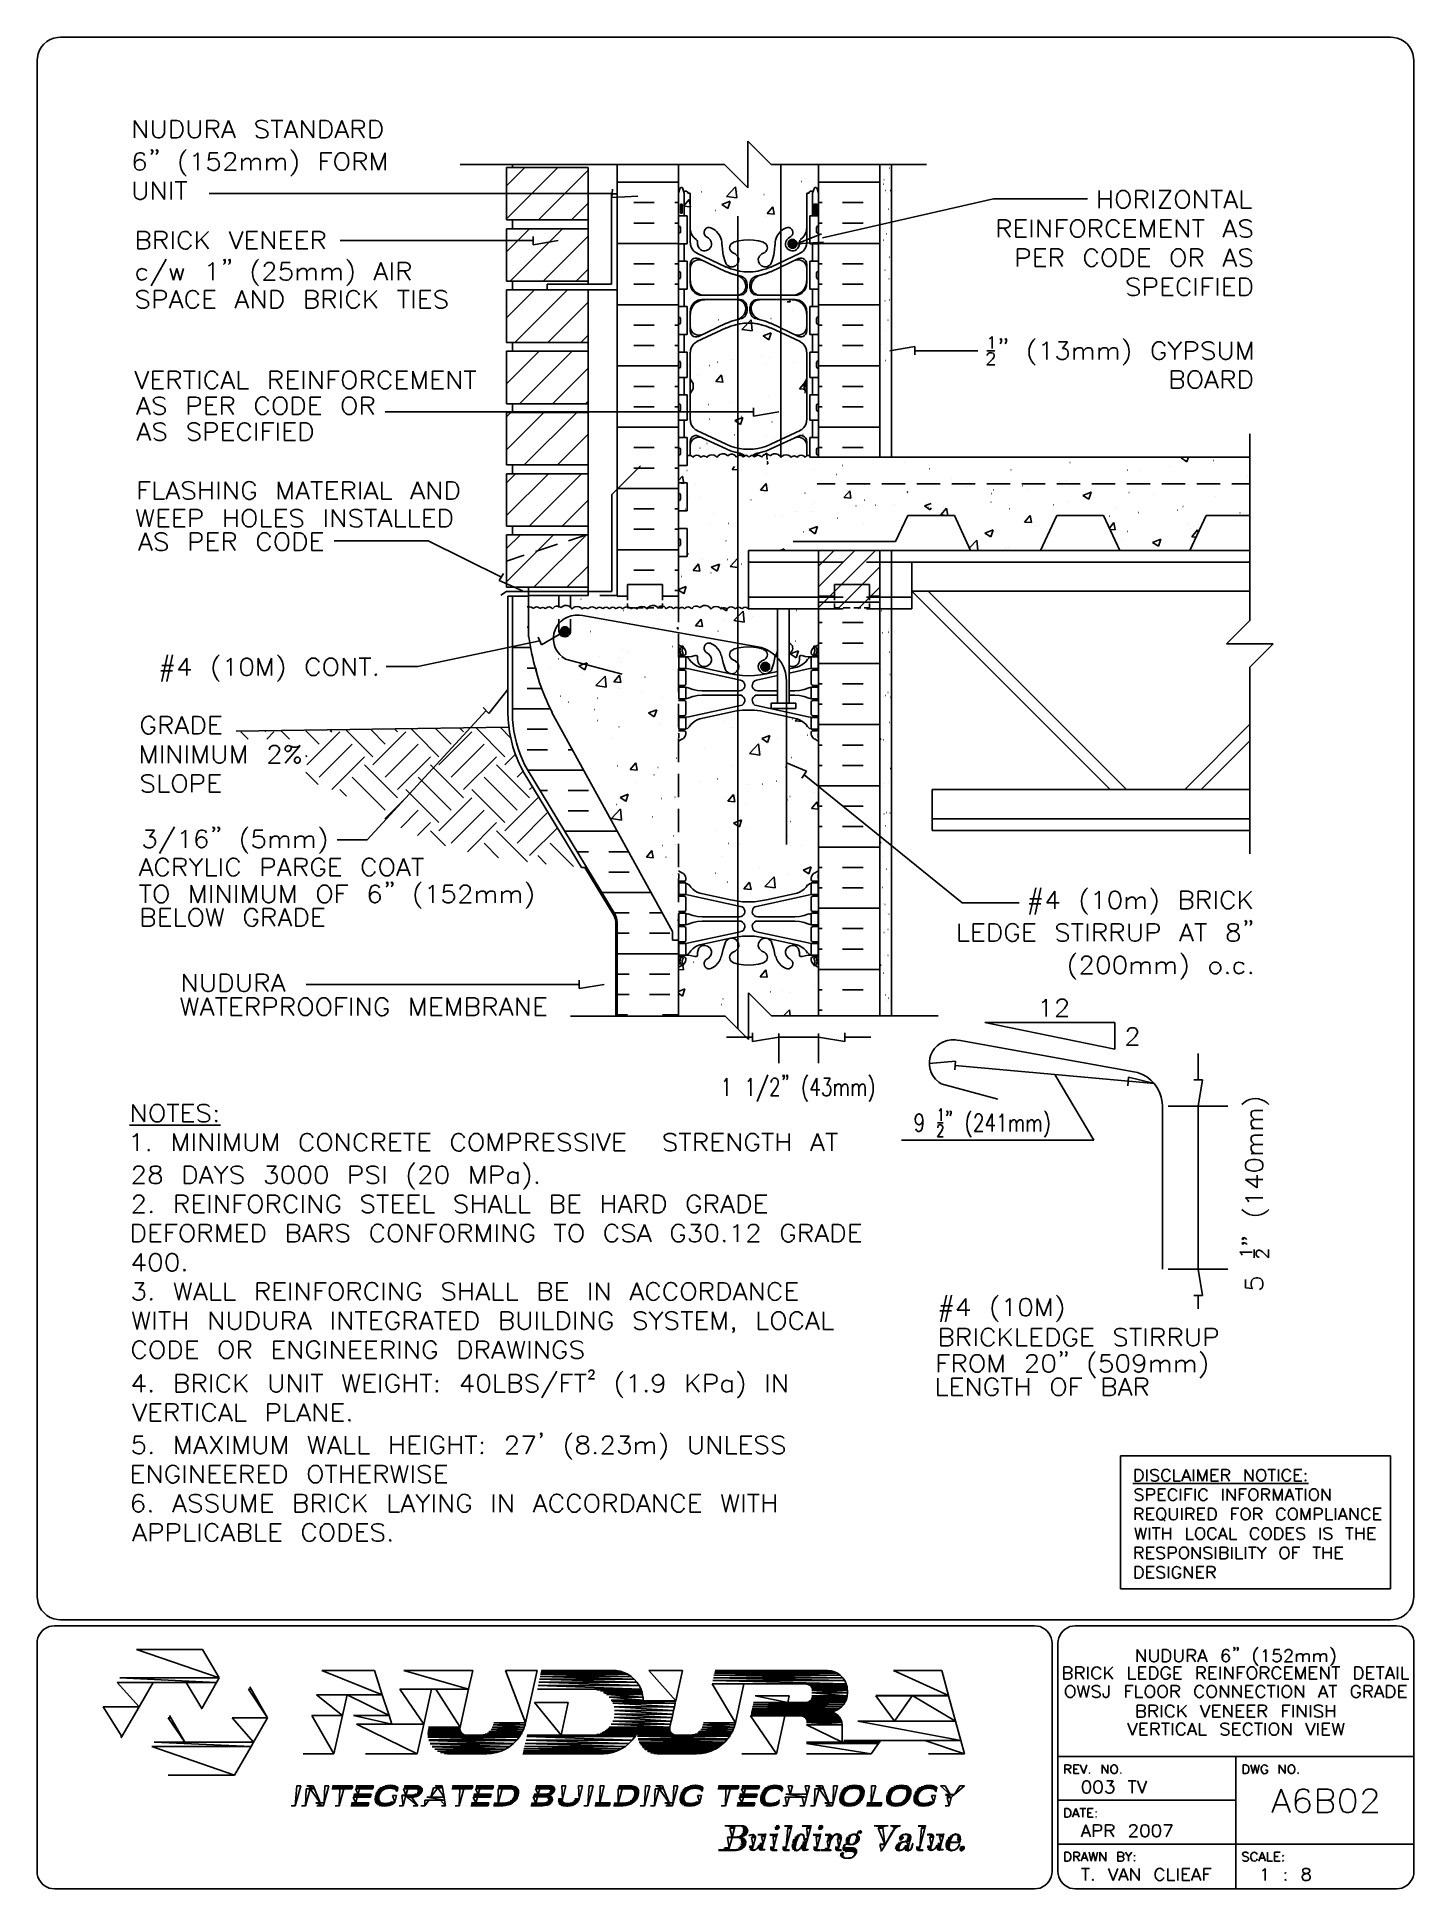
# Model space of a CAD drawing. Header units: millimetres. Extents: x 14 to 201, y 16 to 268.
import ezdxf

# ---------------------------------------------------------------- set-up
doc = ezdxf.new("R2010")
doc.units = ezdxf.units.MM
doc.layers.get('0').update_dxf_attribs({"linetype": 'CONTINUOUS'})

msp = doc.modelspace()

# ---------------------------------------------------------------- linework, layer by layer
at = {"color": 0}
for p, q in [((17.0174, 267.695), (16.6164, 267.674)), ((17.0174, 267.716), (198.121, 267.716)), ((198.521, 267.674), (198.121, 267.695)), ((13.8851, 264.943), (13.8644, 264.541)), ((201.273, 264.541), (201.253, 264.943)), ((13.8424, 55.4136), (13.8424, 264.541)), ((201.296, 264.541), (201.296, 55.4136)), ((27.0936, 254), (27.0936, 256.37)), ((27.0936, 256.37), (28.6811, 254)), ((28.6811, 254), (28.6811, 256.37)), ((29.5906, 256.37), (29.5906, 254.678)), ((29.5906, 254.678), (29.7174, 254.339)), ((31.072, 254.339), (31.1781, 254.678)), ((31.1781, 254.678), (31.1781, 256.37)), ((32.089, 254), (32.089, 256.37)), ((32.089, 256.37), (32.8924, 256.37)), ((32.8924, 256.37), (33.2314, 256.266)), ((33.2314, 256.266), (33.4436, 256.033)), ((33.4436, 256.033), (33.5704, 255.8)), ((33.5704, 255.8), (33.6765, 255.461)), ((33.6765, 254.909), (33.5704, 254.55)), ((33.6765, 255.461), (33.6765, 254.909)), ((34.4799, 256.37), (34.4799, 254.678)), ((34.4799, 254.678), (34.586, 254.339)), ((35.9406, 254.339), (36.0673, 254.678)), ((36.0673, 254.678), (36.0673, 256.37)), ((36.9577, 254), (36.9577, 256.37)), ((36.9577, 256.37), (37.9938, 256.37)), ((37.9938, 255.248), (36.9577, 255.248)), ((37.761, 255.248), (38.5452, 254)), ((37.9938, 256.37), (38.3328, 256.266)), ((38.3328, 255.355), (37.9938, 255.248)), ((38.3328, 256.266), (38.439, 256.137)), ((38.439, 255.461), (38.3328, 255.355)), ((38.439, 256.137), (38.5452, 255.927)), ((38.5452, 255.694), (38.439, 255.461)), ((38.5452, 255.927), (38.5452, 255.694)), ((39.0095, 254), (39.9203, 256.37)), ((39.3485, 254.783), (40.4922, 254.783)), ((39.9203, 256.37), (40.8298, 254)), ((43.8781, 255.461), (44.111, 255.355)), ((44.111, 255.355), (44.789, 255.122)), ((45.0219, 256.266), (44.6828, 256.37)), ((44.789, 255.122), (45.0219, 255.016)), ((45.2547, 256.033), (45.0219, 256.266)), ((45.0219, 255.016), (45.128, 254.909)), ((45.128, 254.909), (45.2547, 254.678)), ((45.2547, 254.678), (45.2547, 254.339)), ((45.6985, 256.37), (47.286, 256.37)), ((46.4827, 256.37), (46.4827, 254)), ((47.5188, 254), (48.4078, 256.37)), ((47.8578, 254.783), (48.9797, 254.783)), ((48.4078, 256.37), (49.3187, 254)), ((49.8905, 254), (49.8905, 256.37)), ((49.8905, 256.37), (51.478, 254)), ((51.478, 254), (51.478, 256.37)), ((52.3875, 254), (52.3875, 256.37)), ((52.3875, 256.37), (53.1703, 256.37)), ((53.1703, 256.37), (53.5298, 256.266)), ((53.5298, 256.266), (53.7422, 256.033)), ((53.7422, 256.033), (53.8688, 255.8)), ((53.8688, 255.8), (53.975, 255.461)), ((53.975, 254.909), (53.8688, 254.55)), ((53.975, 255.461), (53.975, 254.909)), ((54.4202, 254), (55.3297, 256.37)), ((54.7578, 254.783), (55.9015, 254.783)), ((55.3297, 256.37), (56.2405, 254)), ((56.811, 254), (56.811, 256.37)), ((56.811, 256.37), (57.828, 256.37)), ((57.828, 255.248), (56.811, 255.248)), ((57.5952, 255.248), (58.3985, 254)), ((57.828, 256.37), (58.1656, 256.266)), ((58.1656, 255.355), (57.828, 255.248)), ((58.1656, 256.266), (58.2923, 256.137)), ((58.2923, 255.461), (58.1656, 255.355)), ((58.2923, 256.137), (58.3985, 255.927)), ((58.3985, 255.694), (58.2923, 255.461)), ((58.3985, 255.927), (58.3985, 255.694)), ((59.1827, 254), (59.1827, 256.37)), ((59.1827, 256.37), (59.986, 256.37)), ((59.986, 256.37), (60.325, 256.266)), ((60.325, 256.266), (60.5578, 256.033)), ((60.5578, 256.033), (60.664, 255.8)), ((60.664, 255.8), (60.7702, 255.461)), ((60.7702, 254.909), (60.664, 254.55)), ((60.7702, 255.461), (60.7702, 254.909)), ((29.3798, 252.286), (29.4845, 252.413)), ((29.4845, 252.18), (29.3798, 252.286)), ((29.4845, 252.413), (29.5906, 252.286)), ((29.5906, 252.286), (29.4845, 252.18)), ((29.5906, 252.286), (29.5906, 252.073)), ((29.7174, 254.339), (29.9296, 254.106)), ((29.9296, 254.106), (30.2686, 254)), ((30.0564, 252.286), (30.1625, 252.413)), ((30.1625, 252.18), (30.0564, 252.286)), ((30.1625, 252.413), (30.2686, 252.286)), ((30.2686, 252.286), (30.1625, 252.18)), ((30.2686, 254), (30.5015, 254)), ((30.2686, 252.286), (30.2686, 252.073)), ((30.5015, 254), (30.8405, 254.106)), ((30.8405, 254.106), (31.072, 254.339)), ((32.8924, 254), (32.089, 254)), ((33.2314, 254.106), (32.8924, 254)), ((33.4436, 254.339), (33.2314, 254.106)), ((33.5704, 254.55), (33.4436, 254.339)), ((34.1423, 252.413), (33.9094, 252.18)), ((34.586, 254.339), (34.8189, 254.106)), ((34.8189, 254.106), (35.1579, 254)), ((35.1579, 254), (35.3702, 254)), ((35.3702, 254), (35.7297, 254.106)), ((35.7297, 254.106), (35.9406, 254.339)), ((43.8781, 254.106), (43.6672, 254.339)), ((44.2172, 254), (43.8781, 254.106)), ((44.6828, 254), (44.2172, 254)), ((45.0219, 254.106), (44.6828, 254)), ((45.2547, 254.339), (45.0219, 254.106)), ((48.4078, 252.413), (48.6406, 252.18)), ((53.1703, 254), (52.3875, 254)), ((53.5298, 254.106), (53.1703, 254)), ((53.7422, 254.339), (53.5298, 254.106)), ((53.8688, 254.55), (53.7422, 254.339)), ((59.986, 254), (59.1827, 254)), ((60.325, 254.106), (59.986, 254)), ((60.5578, 254.339), (60.325, 254.106)), ((60.664, 254.55), (60.5578, 254.339)), ((110.596, 253.534), (110.596, 247.184)), ((110.596, 253.534), (113.771, 250.359)), ((27.2204, 251.503), (27.0936, 250.931)), ((27.0936, 250.931), (27.0936, 250.359)), ((27.2204, 250.698), (27.0936, 250.359)), ((27.0936, 250.359), (27.2204, 249.916)), ((27.4326, 251.841), (27.2204, 251.503)), ((27.4326, 250.931), (27.2204, 250.698)), ((27.2204, 249.916), (27.4326, 249.683)), ((27.7923, 251.947), (27.4326, 251.841)), ((27.7923, 251.037), (27.4326, 250.931)), ((27.4326, 249.683), (27.7923, 249.577)), ((28.0031, 251.947), (27.7923, 251.947)), ((27.897, 251.037), (27.7923, 251.037)), ((27.7923, 249.577), (27.897, 249.577)), ((28.236, 250.931), (27.897, 251.037)), ((27.897, 249.577), (28.236, 249.683)), ((28.3421, 251.841), (28.0031, 251.947)), ((28.4689, 250.698), (28.236, 250.931)), ((28.236, 249.683), (28.4689, 249.916)), ((28.4689, 251.608), (28.3421, 251.841)), ((28.575, 250.359), (28.4689, 250.698)), ((28.4689, 249.916), (28.575, 250.253)), ((28.575, 250.253), (28.575, 250.359)), ((29.4845, 251.841), (29.3798, 251.734)), ((29.5906, 252.073), (29.4845, 251.841)), ((30.1625, 251.841), (30.0564, 251.734)), ((30.2686, 252.073), (30.1625, 251.841)), ((35.1579, 251.503), (35.3702, 251.608)), ((35.3702, 251.608), (35.7297, 251.947)), ((35.7297, 251.947), (35.7297, 249.577)), ((37.1905, 249.787), (37.0844, 250.02)), ((37.3172, 251.947), (37.1905, 250.931)), ((37.1905, 250.931), (37.3172, 251.037)), ((38.439, 251.947), (37.3172, 251.947)), ((40.4922, 250.698), (39.3485, 249.577)), ((39.3485, 249.577), (40.936, 249.577)), ((39.4547, 251.503), (39.5813, 251.734)), ((39.4547, 251.375), (39.4547, 251.503)), ((39.5813, 251.734), (39.6875, 251.841)), ((39.6875, 251.841), (39.9203, 251.947)), ((39.9203, 251.947), (40.3655, 251.947)), ((40.3655, 251.947), (40.597, 251.841)), ((40.7031, 251.037), (40.4922, 250.698)), ((40.597, 251.841), (40.7031, 251.734)), ((40.7031, 251.734), (40.8298, 251.503)), ((40.8298, 251.27), (40.7031, 251.037)), ((40.8298, 251.503), (40.8298, 251.27)), ((41.7202, 251.164), (41.7202, 249.577)), ((41.7202, 250.698), (42.0797, 251.037)), ((42.0797, 251.037), (42.2906, 251.164)), ((42.2906, 251.164), (42.6297, 251.164)), ((42.6297, 251.164), (42.8625, 251.037)), ((42.8625, 251.037), (42.9687, 250.698)), ((42.9687, 250.698), (43.3077, 251.037)), ((42.9687, 250.698), (42.9687, 249.577)), ((43.3077, 251.037), (43.5405, 251.164)), ((43.5405, 251.164), (43.8781, 251.164)), ((43.8781, 251.164), (44.111, 251.037)), ((44.111, 251.037), (44.2172, 250.698)), ((44.2172, 250.698), (44.2172, 249.577)), ((45.128, 251.164), (45.128, 249.577)), ((45.128, 250.698), (45.4656, 251.037)), ((45.4656, 251.037), (45.6985, 251.164)), ((45.6985, 251.164), (46.0375, 251.164)), ((46.0375, 251.164), (46.2703, 251.037)), ((46.2703, 251.037), (46.3765, 250.698)), ((46.3765, 250.698), (46.7155, 251.037)), ((46.3765, 250.698), (46.3765, 249.577)), ((46.7155, 251.037), (46.947, 251.164)), ((46.947, 251.164), (47.286, 251.164)), ((47.286, 251.164), (47.5188, 251.037)), ((47.5188, 251.037), (47.625, 250.698)), ((47.625, 250.698), (47.625, 249.577)), ((52.4937, 249.577), (52.4937, 251.947)), ((52.4937, 251.947), (53.975, 251.947)), ((52.4937, 250.825), (53.4031, 250.825)), ((54.8845, 251.841), (54.653, 251.608)), ((55.1173, 251.947), (54.8845, 251.841)), ((55.5625, 251.947), (55.1173, 251.947)), ((55.1173, 249.577), (55.5625, 249.577)), ((55.7953, 251.841), (55.5625, 251.947)), ((55.5625, 249.577), (55.7953, 249.683)), ((57.0438, 249.577), (57.0438, 251.947)), ((57.0438, 251.947), (58.0595, 251.947)), ((58.0595, 250.825), (57.0438, 250.825)), ((57.828, 250.825), (58.6313, 249.577)), ((58.0595, 251.947), (58.3985, 251.841)), ((58.3985, 250.931), (58.0595, 250.825)), ((58.3985, 251.841), (58.5047, 251.734)), ((58.5047, 251.037), (58.3985, 250.931)), ((58.5047, 251.734), (58.6313, 251.503)), ((58.6313, 251.27), (58.5047, 251.037)), ((58.6313, 251.503), (58.6313, 251.27)), ((59.4155, 249.577), (59.4155, 251.947)), ((59.4155, 251.947), (60.325, 249.577)), ((60.325, 249.577), (61.2345, 251.947)), ((61.2345, 251.947), (61.2345, 249.577)), ((107.421, 250.359), (71.4375, 250.359)), ((77.7667, 242.824), (77.7667, 249.957)), ((88.8792, 249.957), (77.7667, 249.957)), ((78.5495, 249.957), (78.5495, 250.359)), ((88.8792, 234.082), (88.8792, 249.957)), ((92.837, 248.772), (92.837, 250.359)), ((101.177, 248.772), (101.177, 250.359)), ((110.596, 247.184), (107.421, 250.359)), ((134.917, 250.359), (113.771, 250.359)), ((115.105, 250.359), (115.105, 210.524)), ((120.227, 248.772), (120.227, 250.359)), ((128.567, 248.772), (128.567, 250.359)), ((130.154, 210.524), (130.154, 250.359)), ((27.0936, 247.989), (27.0936, 246.275)), ((28.6811, 246.275), (28.6811, 247.989)), ((29.5906, 245.597), (29.5906, 247.989)), ((29.5906, 247.989), (31.1781, 245.597)), ((31.1781, 245.597), (31.1781, 247.989)), ((32.089, 247.989), (32.089, 245.597)), ((32.6595, 247.989), (34.247, 247.989)), ((33.4436, 247.989), (33.4436, 245.597)), ((33.9094, 249.005), (34.1423, 248.772)), ((48.6406, 249.005), (48.4078, 248.772)), ((92.837, 191.622), (92.837, 248.772)), ((101.177, 248.772), (101.177, 191.622)), ((101.41, 247.184), (101.177, 246.465)), ((101.516, 247.247), (101.431, 247.184)), ((101.643, 247.247), (101.516, 247.247)), ((101.727, 247.184), (101.643, 247.247)), ((101.727, 247.184), (101.96, 246.465)), ((119.422, 246.465), (119.676, 247.184)), ((119.761, 247.247), (119.676, 247.184)), ((119.888, 247.247), (119.761, 247.247)), ((119.972, 247.184), (119.888, 247.247)), ((120.227, 246.465), (119.994, 247.184)), ((120.227, 210.524), (120.227, 248.772)), ((128.567, 210.524), (128.567, 248.772)), ((27.0936, 246.275), (27.2204, 245.936)), ((27.2204, 245.936), (27.4326, 245.723)), ((27.4326, 245.723), (27.7923, 245.597)), ((27.7923, 245.597), (28.0031, 245.597)), ((28.0031, 245.597), (28.3421, 245.723)), ((28.3421, 245.723), (28.575, 245.936)), ((28.575, 245.936), (28.6811, 246.275)), ((92.1385, 246.422), (37.2745, 246.422)), ((92.837, 246.379), (92.0542, 246.379)), ((92.0542, 246.379), (92.0542, 234.082)), ((92.075, 245.872), (92.2017, 246.994)), ((95.6525, 246.042), (92.075, 245.872)), ((92.837, 233.299), (92.837, 246.379)), ((101.177, 246.465), (101.177, 242.019)), ((101.451, 243.756), (101.451, 244.961)), ((101.451, 244.961), (101.684, 244.961)), ((101.684, 244.961), (101.684, 243.756)), ((101.896, 246.718), (102.278, 246.718)), ((101.96, 246.465), (101.96, 243.396)), ((101.96, 243.396), (101.96, 245.979)), ((102.383, 246.655), (102.278, 246.698)), ((102.425, 246.549), (102.383, 246.655)), ((102.446, 246.549), (102.446, 246.465)), ((102.446, 246.549), (102.468, 246.549)), ((102.446, 246.465), (102.765, 246.465)), ((102.765, 239.713), (102.765, 246.465)), ((118.956, 246.465), (118.64, 246.465)), ((118.64, 239.713), (118.64, 246.465)), ((118.999, 246.655), (118.956, 246.549)), ((118.956, 246.465), (118.956, 246.549)), ((119.105, 246.698), (118.999, 246.655)), ((119.508, 246.718), (119.105, 246.718)), ((119.422, 246.465), (119.422, 243.396)), ((119.422, 243.396), (119.422, 245.979)), ((120.057, 244.961), (119.592, 244.961)), ((119.592, 244.961), (119.592, 243.566)), ((119.931, 244.961), (119.718, 244.961)), ((119.718, 244.961), (119.718, 243.756)), ((119.931, 243.756), (119.931, 244.961)), ((120.057, 243.566), (120.057, 244.961)), ((120.227, 242.019), (120.227, 246.465)), ((120.756, 240.368), (144.06, 245.682)), ((144.06, 245.682), (156.866, 245.682)), ((158.433, 246.804), (158.433, 244.432)), ((158.433, 245.681), (160.021, 245.681)), ((160.021, 246.804), (160.021, 244.432)), ((161.269, 246.698), (161.036, 246.465)), ((161.502, 246.804), (161.269, 246.698)), ((161.946, 246.804), (161.502, 246.804)), ((162.179, 246.698), (161.946, 246.804)), ((161.946, 244.432), (162.179, 244.538)), ((163.429, 244.432), (163.429, 246.804)), ((163.429, 246.804), (164.444, 246.804)), ((164.444, 245.681), (163.429, 245.681)), ((164.211, 245.681), (165.016, 244.432)), ((164.444, 246.804), (164.783, 246.698)), ((164.783, 245.787), (164.444, 245.681)), ((164.783, 246.698), (164.888, 246.592)), ((164.888, 245.893), (164.783, 245.787)), ((164.888, 246.592), (165.016, 246.359)), ((165.016, 246.126), (164.888, 245.893)), ((165.016, 246.359), (165.016, 246.126)), ((165.799, 246.804), (165.799, 244.432)), ((166.604, 244.432), (168.191, 246.804)), ((168.191, 246.804), (166.604, 246.804)), ((169.313, 246.698), (169.1, 246.465)), ((169.546, 246.804), (169.313, 246.698)), ((169.989, 246.804), (169.546, 246.804)), ((170.222, 246.698), (169.989, 246.804)), ((169.989, 244.432), (170.222, 244.538)), ((171.471, 244.432), (171.471, 246.804)), ((171.471, 246.804), (173.058, 244.432)), ((173.058, 244.432), (173.058, 246.804)), ((173.63, 246.804), (175.218, 246.804)), ((174.413, 246.804), (174.413, 244.432)), ((175.45, 244.432), (176.339, 246.804)), ((175.79, 245.217), (176.911, 245.217)), ((176.339, 246.804), (177.25, 244.432)), ((177.821, 246.804), (177.821, 244.432)), ((88.8792, 242.824), (77.7667, 242.824)), ((78.5495, 241.617), (78.5495, 242.824)), ((101.177, 243.396), (102.342, 243.396)), ((101.684, 243.756), (101.451, 243.756)), ((102.342, 243.396), (102.342, 239.586)), ((109.262, 243.353), (109.262, 132.715)), ((120.227, 243.396), (119.063, 243.396)), ((119.063, 239.586), (119.063, 243.396)), ((119.592, 243.566), (120.057, 243.566)), ((119.718, 243.756), (119.931, 243.756)), ((144.716, 240.454), (144.716, 242.845)), ((144.716, 242.845), (145.733, 242.845)), ((145.733, 242.845), (146.071, 242.718)), ((146.071, 242.718), (146.199, 242.612)), ((146.199, 242.612), (146.304, 242.379)), ((146.304, 242.168), (146.199, 241.935)), ((146.304, 242.379), (146.304, 242.168)), ((147.088, 240.454), (147.088, 242.845)), ((147.088, 242.845), (148.569, 242.845)), ((149.246, 242.845), (149.246, 240.454)), ((150.157, 240.454), (150.157, 242.845)), ((150.157, 242.845), (151.744, 240.454)), ((151.744, 240.454), (151.744, 242.845)), ((152.654, 240.454), (152.654, 242.845)), ((152.654, 242.845), (154.114, 242.845)), ((155.025, 242.718), (154.813, 242.506)), ((155.258, 242.845), (155.025, 242.718)), ((155.702, 242.845), (155.258, 242.845)), ((155.935, 242.718), (155.702, 242.845)), ((157.183, 240.454), (157.183, 242.845)), ((157.183, 242.845), (158.2, 242.845)), ((158.2, 242.845), (158.538, 242.718)), ((158.538, 242.718), (158.666, 242.612)), ((158.666, 242.612), (158.771, 242.379)), ((158.771, 242.168), (158.666, 241.935)), ((158.771, 242.379), (158.771, 242.168)), ((159.575, 242.274), (159.449, 241.935)), ((159.682, 242.506), (159.575, 242.274)), ((159.915, 242.718), (159.682, 242.506)), ((160.125, 242.845), (159.915, 242.718)), ((160.591, 242.845), (160.125, 242.845)), ((160.824, 242.718), (160.591, 242.845)), ((161.036, 242.506), (160.824, 242.718)), ((161.163, 242.274), (161.036, 242.506)), ((161.502, 244.432), (161.946, 244.432)), ((161.946, 240.454), (161.946, 242.845)), ((161.946, 242.845), (163.429, 242.845)), ((164.105, 240.454), (164.105, 242.845)), ((164.105, 242.845), (165.016, 240.454)), ((165.016, 240.454), (165.925, 242.845)), ((165.925, 242.845), (165.925, 240.454)), ((166.604, 244.432), (168.191, 244.432)), ((166.814, 240.454), (166.814, 242.845)), ((166.814, 242.845), (168.296, 242.845)), ((168.974, 240.454), (168.974, 242.845)), ((168.974, 242.845), (170.561, 240.454)), ((169.546, 244.432), (169.989, 244.432)), ((170.561, 240.454), (170.561, 242.845)), ((171.133, 242.845), (172.721, 242.845)), ((171.936, 242.845), (171.936, 240.454)), ((175.324, 240.454), (176.233, 242.845)), ((176.233, 242.845), (177.144, 240.454)), ((177.821, 242.718), (177.588, 242.506)), ((177.588, 242.506), (177.588, 242.274)), ((177.588, 242.274), (177.716, 242.042)), ((177.716, 242.042), (177.821, 241.935)), ((177.821, 244.432), (179.175, 244.432)), ((178.16, 242.845), (177.821, 242.718)), ((178.625, 242.845), (178.16, 242.845)), ((178.965, 242.718), (178.625, 242.845)), ((179.175, 242.506), (178.965, 242.718)), ((27.5594, 238.867), (27.5594, 241.237)), ((27.5594, 241.237), (28.575, 241.237)), ((28.575, 240.093), (27.5594, 240.093)), ((28.575, 241.237), (28.914, 241.131)), ((28.914, 240.221), (28.575, 240.093)), ((28.575, 240.093), (28.914, 239.988)), ((28.914, 241.131), (29.0201, 241.004)), ((29.0201, 240.326), (28.914, 240.221)), ((28.914, 239.988), (29.0201, 239.882)), ((29.0201, 241.004), (29.1469, 240.792)), ((29.1469, 240.558), (29.0201, 240.326)), ((29.0201, 239.882), (29.1469, 239.649)), ((29.1469, 240.792), (29.1469, 240.558)), ((29.1469, 239.649), (29.1469, 239.31)), ((29.9296, 238.867), (29.9296, 241.237)), ((29.9296, 241.237), (30.9673, 241.237)), ((30.9673, 240.093), (29.9296, 240.093)), ((30.7344, 240.093), (31.5171, 238.867)), ((30.9673, 241.237), (31.3049, 241.131)), ((31.3049, 240.221), (30.9673, 240.093)), ((31.3049, 241.131), (31.411, 241.004)), ((31.411, 240.326), (31.3049, 240.221)), ((31.411, 241.004), (31.5171, 240.792)), ((31.5171, 240.558), (31.411, 240.326)), ((31.5171, 240.792), (31.5171, 240.558)), ((32.3219, 241.237), (32.3219, 238.867)), ((33.2314, 240.665), (33.1046, 240.326)), ((33.1046, 240.326), (33.1046, 239.755)), ((34.6921, 240.897), (34.4799, 241.131)), ((34.8189, 240.665), (34.6921, 240.897)), ((35.603, 241.237), (35.603, 238.867)), ((37.1905, 241.237), (35.603, 239.649)), ((36.1735, 240.221), (37.1905, 238.867)), ((40.0265, 241.237), (40.936, 238.867)), ((40.936, 238.867), (41.8469, 241.237)), ((42.4173, 238.867), (42.4173, 241.237)), ((42.4173, 241.237), (43.8781, 241.237)), ((42.4173, 240.093), (43.3077, 240.093)), ((44.5562, 238.867), (44.5562, 241.237)), ((44.5562, 241.237), (46.1437, 238.867)), ((46.1437, 238.867), (46.1437, 241.237)), ((47.0531, 238.867), (47.0531, 241.237)), ((47.0531, 241.237), (48.5345, 241.237)), ((47.0531, 240.093), (47.964, 240.093)), ((49.2125, 238.867), (49.2125, 241.237)), ((49.2125, 241.237), (50.6938, 241.237)), ((49.2125, 240.093), (50.122, 240.093)), ((51.3719, 238.867), (51.3719, 241.237)), ((51.3719, 241.237), (52.3875, 241.237)), ((52.3875, 240.093), (51.3719, 240.093)), ((52.1547, 240.093), (52.9594, 238.867)), ((52.3875, 241.237), (52.7265, 241.131)), ((52.7265, 240.221), (52.3875, 240.093)), ((52.7265, 241.131), (52.8327, 241.004)), ((52.8327, 240.326), (52.7265, 240.221)), ((52.8327, 241.004), (52.9594, 240.792)), ((52.9594, 240.558), (52.8327, 240.326)), ((52.9594, 240.792), (52.9594, 240.558)), ((81.365, 240.009), (55.0968, 240.009)), ((77.7667, 234.484), (77.7667, 241.617)), ((88.8792, 241.617), (77.7667, 241.617)), ((81.365, 239.437), (81.365, 240.581)), ((84.7933, 240.009), (81.365, 239.437)), ((101.177, 241.131), (101.177, 241.829)), ((101.177, 241.66), (101.197, 241.66)), ((101.177, 241.3), (101.197, 241.3)), ((101.177, 239.586), (102.342, 239.586)), ((101.22, 241.913), (101.197, 241.829)), ((101.197, 241.131), (101.22, 241.046)), ((101.304, 241.956), (101.22, 241.913)), ((101.22, 241.046), (101.304, 241.004)), ((101.388, 241.913), (101.304, 241.956)), ((101.304, 241.956), (101.324, 241.956)), ((101.304, 241.004), (101.388, 241.046)), ((101.304, 241.004), (101.324, 241.004)), ((101.41, 241.829), (101.388, 241.913)), ((101.388, 241.046), (101.41, 241.131)), ((101.431, 241.131), (101.431, 241.829)), ((101.96, 237.193), (101.96, 239.586)), ((102.765, 241.639), (102.807, 241.279)), ((102.785, 239.713), (102.807, 239.416)), ((102.807, 241.279), (102.912, 240.961)), ((102.912, 240.961), (103.081, 240.644)), ((103.081, 240.644), (103.314, 240.391)), ((103.314, 240.391), (103.59, 240.158)), ((103.696, 240.029), (103.59, 240.135)), ((103.759, 239.903), (103.696, 240.029)), ((103.759, 239.755), (103.759, 239.903)), ((103.78, 239.755), (103.759, 239.522)), ((104.902, 240.558), (105.071, 240.454)), ((105.261, 240.348), (105.071, 240.454)), ((105.58, 241.766), (105.388, 241.808)), ((105.917, 241.576), (105.58, 241.745)), ((107.061, 239.396), (107.061, 239.776)), ((108.649, 239.755), (108.458, 239.649)), ((109.325, 239.966), (108.649, 239.776)), ((110.003, 240.072), (109.325, 239.966)), ((110.702, 240.115), (110.003, 240.072)), ((111.401, 240.072), (110.702, 240.115)), ((112.077, 239.966), (111.401, 240.072)), ((112.755, 239.776), (112.077, 239.966)), ((112.945, 239.649), (112.755, 239.755)), ((114.343, 239.776), (114.343, 239.396)), ((115.824, 241.745), (115.485, 241.576)), ((115.994, 241.808), (115.804, 241.766)), ((116.163, 239.819), (116.1, 239.649)), ((117.263, 239.67), (116.1, 239.67)), ((116.1, 239.67), (117.285, 239.564)), ((116.1, 239.67), (117.263, 239.67)), ((116.1, 239.649), (116.1, 239.48)), ((117.285, 239.564), (116.1, 239.564)), ((116.1, 239.564), (117.263, 239.459)), ((116.1, 239.564), (117.285, 239.564)), ((117.242, 239.776), (116.12, 239.776)), ((116.12, 239.776), (117.263, 239.67)), ((116.12, 239.776), (117.242, 239.776)), ((116.333, 240.454), (116.141, 240.348)), ((117.199, 239.882), (116.184, 239.882)), ((116.184, 239.882), (117.242, 239.776)), ((116.184, 239.882), (117.199, 239.882)), ((117.115, 239.966), (116.247, 239.966)), ((116.247, 239.966), (117.199, 239.882)), ((116.247, 239.966), (117.115, 239.966)), ((116.31, 240.454), (116.48, 240.558)), ((117.052, 240.029), (116.333, 240.029)), ((116.333, 240.029), (117.115, 239.966)), ((116.333, 240.029), (117.052, 240.029)), ((116.946, 240.093), (116.417, 240.093)), ((116.417, 240.093), (117.052, 240.029)), ((116.417, 240.093), (116.946, 240.093)), ((116.84, 240.135), (116.523, 240.135)), ((116.523, 240.135), (116.946, 240.093)), ((116.523, 240.135), (116.84, 240.135)), ((116.629, 240.158), (116.84, 240.135)), ((116.629, 240.158), (116.733, 240.158)), ((116.733, 240.158), (116.84, 240.135)), ((116.84, 240.135), (116.946, 240.093)), ((116.946, 240.093), (117.052, 240.029)), ((117.052, 240.029), (117.115, 239.966)), ((117.115, 239.966), (117.199, 239.882)), ((117.263, 239.733), (117.179, 239.903)), ((117.199, 239.882), (117.242, 239.776)), ((117.242, 239.776), (117.263, 239.67)), ((117.285, 239.564), (117.263, 239.733)), ((117.263, 239.67), (117.285, 239.564)), ((117.263, 239.396), (117.285, 239.564)), ((117.285, 239.564), (117.263, 239.459)), ((117.285, 239.564), (120.629, 240.94)), ((120.904, 239.776), (117.285, 239.564)), ((117.644, 239.522), (117.624, 239.755)), ((117.708, 240.029), (117.644, 239.903)), ((117.644, 239.903), (117.644, 239.755)), ((117.814, 240.135), (117.708, 240.029)), ((117.792, 240.158), (118.068, 240.391)), ((118.068, 240.391), (118.3, 240.644)), ((118.3, 240.644), (118.47, 240.961)), ((118.47, 240.961), (118.576, 241.279)), ((118.576, 241.279), (118.617, 241.639)), ((118.597, 239.416), (118.617, 239.713)), ((120.227, 239.586), (119.063, 239.586)), ((119.422, 237.193), (119.422, 239.586)), ((119.972, 241.131), (119.972, 241.829)), ((120.015, 241.913), (119.994, 241.829)), ((119.994, 241.131), (120.015, 241.046)), ((120.1, 241.956), (120.015, 241.913)), ((120.015, 241.046), (120.1, 241.004)), ((120.1, 241.956), (120.121, 241.956)), ((120.184, 241.913), (120.1, 241.956)), ((120.1, 241.004), (120.184, 241.046)), ((120.1, 241.004), (120.121, 241.004)), ((120.205, 241.829), (120.184, 241.913)), ((120.184, 241.046), (120.205, 241.131)), ((120.227, 241.131), (120.227, 241.829)), ((120.227, 241.66), (120.247, 241.66)), ((120.227, 241.3), (120.247, 241.3)), ((145.733, 241.703), (144.716, 241.703)), ((145.5, 241.703), (146.304, 240.454)), ((146.071, 241.829), (145.733, 241.703)), ((146.199, 241.935), (146.071, 241.829)), ((147.088, 241.703), (147.997, 241.703)), ((147.088, 240.454), (148.569, 240.454)), ((152.654, 241.703), (153.565, 241.703)), ((155.258, 240.454), (155.702, 240.454)), ((155.702, 240.454), (155.935, 240.581)), ((158.2, 241.703), (157.183, 241.703)), ((157.988, 241.703), (158.771, 240.454)), ((158.538, 241.829), (158.2, 241.703)), ((158.666, 241.935), (158.538, 241.829)), ((159.449, 241.935), (159.449, 241.363)), ((159.449, 241.363), (159.575, 241.024)), ((159.575, 241.024), (159.682, 240.792)), ((159.682, 240.792), (159.915, 240.581)), ((159.915, 240.581), (160.125, 240.454)), ((160.125, 240.454), (160.591, 240.454)), ((160.591, 240.454), (160.824, 240.581)), ((160.824, 240.581), (161.036, 240.792)), ((161.036, 240.792), (161.163, 241.024)), ((161.946, 241.703), (162.857, 241.703)), ((161.946, 240.454), (163.429, 240.454)), ((166.814, 241.703), (167.725, 241.703)), ((166.814, 240.454), (168.296, 240.454)), ((175.663, 241.257), (176.805, 241.257)), ((177.821, 240.581), (177.588, 240.792)), ((177.821, 241.935), (178.054, 241.829)), ((178.16, 240.454), (177.821, 240.581)), ((178.054, 241.829), (178.732, 241.596)), ((178.625, 240.454), (178.16, 240.454)), ((178.965, 240.581), (178.625, 240.454)), ((178.732, 241.596), (178.965, 241.49)), ((178.965, 241.49), (179.071, 241.363)), ((179.175, 240.792), (178.965, 240.581)), ((179.071, 241.363), (179.175, 241.131)), ((179.175, 241.131), (179.175, 240.792)), ((28.575, 238.867), (27.5594, 238.867)), ((28.914, 238.971), (28.575, 238.867)), ((29.0201, 239.077), (28.914, 238.971)), ((29.1469, 239.31), (29.0201, 239.077)), ((31.411, 237.469), (29.3798, 233.828)), ((34.4799, 238.971), (34.6921, 239.204)), ((34.6921, 239.204), (34.8189, 239.416)), ((37.422, 236.664), (37.761, 237.003)), ((37.761, 237.003), (37.761, 234.633)), ((39.2423, 237.342), (39.3485, 237.469)), ((39.3485, 237.236), (39.2423, 237.342)), ((39.3485, 237.469), (39.4547, 237.342)), ((39.4547, 237.342), (39.3485, 237.236)), ((39.4547, 237.13), (39.3485, 236.897)), ((39.4547, 237.342), (39.4547, 237.13)), ((39.9203, 237.342), (40.0265, 237.469)), ((40.0265, 237.236), (39.9203, 237.342)), ((40.0265, 237.469), (40.1327, 237.342)), ((40.1327, 237.342), (40.0265, 237.236)), ((40.1327, 237.13), (40.0265, 236.897)), ((40.1327, 237.342), (40.1327, 237.13)), ((42.4173, 238.867), (43.8781, 238.867)), ((44.0048, 237.469), (43.772, 237.236)), ((45.0219, 236.897), (45.2547, 237.003)), ((45.2547, 237.003), (45.6985, 237.003)), ((45.6985, 237.003), (45.9313, 236.897)), ((47.0531, 238.867), (48.5345, 238.867)), ((47.1798, 237.003), (47.0531, 235.988)), ((48.303, 237.003), (47.1798, 237.003)), ((49.2125, 238.867), (50.6938, 238.867)), ((56.0077, 237.469), (56.2405, 237.236)), ((59.7531, 234.633), (60.664, 237.003)), ((60.664, 237.003), (61.5735, 234.633)), ((62.1453, 237.003), (62.1453, 234.633)), ((63.0548, 234.633), (63.0548, 237.003)), ((63.0548, 237.003), (64.0719, 237.003)), ((64.0719, 237.003), (64.4095, 236.897)), ((101.177, 237.193), (102.342, 237.193)), ((102.342, 237.193), (102.342, 233.383)), ((102.807, 237.046), (102.765, 236.834)), ((102.807, 239.416), (102.891, 239.12)), ((102.891, 237.257), (102.807, 237.046)), ((102.891, 239.12), (103.039, 238.867)), ((103.039, 237.427), (102.891, 237.257)), ((103.039, 238.867), (103.208, 238.633)), ((103.23, 237.553), (103.039, 237.427)), ((103.208, 238.633), (103.441, 238.421)), ((103.441, 237.617), (103.23, 237.553)), ((103.441, 238.421), (103.696, 238.274)), ((103.674, 237.617), (103.441, 237.617)), ((107.674, 236.411), (103.674, 238.274)), ((107.674, 236.411), (103.674, 238.274)), ((103.886, 237.553), (103.674, 237.617)), ((107.674, 235.776), (103.886, 237.553)), ((107.674, 235.776), (103.886, 237.553)), ((104.458, 237.279), (104.203, 237.363)), ((104.458, 237.279), (104.203, 237.363)), ((107.104, 239.396), (107.145, 238.738)), ((107.145, 238.738), (107.251, 238.082)), ((107.251, 238.082), (107.421, 237.427)), ((107.421, 237.427), (107.654, 236.813)), ((108.5, 238.379), (108.692, 238.294)), ((108.882, 238.209), (108.669, 238.294)), ((112.733, 238.294), (112.522, 238.209)), ((112.713, 238.294), (112.903, 238.379)), ((113.728, 236.411), (117.729, 238.274)), ((113.728, 236.411), (117.729, 238.274)), ((113.728, 235.776), (117.518, 237.553)), ((113.728, 235.776), (117.518, 237.553)), ((113.75, 236.813), (113.983, 237.427)), ((113.983, 237.427), (114.151, 238.082)), ((114.151, 238.082), (114.257, 238.738)), ((114.257, 238.738), (114.3, 239.396)), ((116.1, 239.48), (116.163, 239.31)), ((117.263, 239.459), (116.1, 239.459)), ((116.1, 239.459), (117.242, 239.353)), ((116.1, 239.459), (117.263, 239.459)), ((117.242, 239.353), (116.12, 239.353)), ((116.12, 239.353), (117.199, 239.247)), ((116.12, 239.353), (117.242, 239.353)), ((116.163, 239.31), (116.247, 239.163)), ((117.199, 239.247), (116.184, 239.247)), ((116.184, 239.247), (117.115, 239.163)), ((116.184, 239.247), (117.199, 239.247)), ((116.247, 239.163), (116.396, 239.057)), ((117.115, 239.163), (116.247, 239.163)), ((116.247, 239.163), (117.052, 239.077)), ((116.247, 239.163), (117.115, 239.163)), ((117.052, 239.077), (116.333, 239.077)), ((116.333, 239.077), (116.946, 239.034)), ((116.333, 239.077), (117.052, 239.077)), ((116.396, 239.057), (116.566, 238.993)), ((116.946, 239.034), (116.417, 239.034)), ((116.417, 239.034), (116.84, 238.993)), ((116.417, 239.034), (116.946, 239.034)), ((116.84, 238.993), (116.523, 238.993)), ((116.523, 238.993), (116.733, 238.971)), ((116.523, 238.993), (116.84, 238.993)), ((116.566, 238.993), (116.733, 238.971)), ((116.733, 238.971), (116.629, 238.971)), ((116.733, 238.971), (116.903, 239.014)), ((116.84, 238.993), (116.733, 238.971)), ((116.946, 239.034), (116.84, 238.993)), ((116.903, 239.014), (117.052, 239.099)), ((117.052, 239.077), (116.946, 239.034)), ((117.199, 237.363), (116.946, 237.279)), ((117.199, 237.363), (116.946, 237.279)), ((117.052, 239.099), (117.179, 239.226)), ((117.115, 239.163), (117.052, 239.077)), ((117.199, 239.247), (117.115, 239.163)), ((117.179, 239.226), (117.263, 239.396)), ((117.242, 239.353), (117.199, 239.247)), ((117.263, 239.459), (117.242, 239.353)), ((117.708, 237.617), (117.496, 237.553)), ((117.708, 238.274), (117.961, 238.421)), ((117.941, 237.617), (117.708, 237.617)), ((118.153, 237.553), (117.941, 237.617)), ((117.961, 238.421), (118.194, 238.633)), ((118.343, 237.427), (118.153, 237.553)), ((118.194, 238.633), (118.364, 238.867)), ((118.491, 237.257), (118.343, 237.427)), ((118.364, 238.867), (118.513, 239.12)), ((118.576, 237.046), (118.491, 237.257)), ((118.513, 239.12), (118.597, 239.416)), ((118.617, 236.834), (118.576, 237.046)), ((119.063, 233.383), (119.063, 237.193)), ((119.063, 237.193), (120.227, 237.193)), ((147.321, 236.495), (147.321, 238.867)), ((147.321, 238.867), (148.336, 238.867)), ((148.336, 237.617), (147.321, 237.617)), ((148.336, 238.867), (148.675, 238.76)), ((148.675, 237.743), (148.336, 237.617)), ((148.675, 238.76), (148.802, 238.654)), ((148.802, 237.849), (148.675, 237.743)), ((148.802, 238.654), (148.908, 238.421)), ((148.908, 238.082), (148.802, 237.849)), ((148.908, 238.421), (148.908, 238.082)), ((149.711, 236.495), (149.711, 238.867)), ((149.711, 238.867), (151.172, 238.867)), ((149.711, 237.743), (150.6, 237.743)), ((151.85, 236.495), (151.85, 238.867)), ((151.85, 238.867), (152.886, 238.867)), ((152.886, 237.743), (151.85, 237.743)), ((152.654, 237.743), (153.438, 236.495)), ((152.886, 238.867), (153.225, 238.76)), ((153.225, 237.849), (152.886, 237.743)), ((153.225, 238.76), (153.332, 238.654)), ((153.332, 237.956), (153.225, 237.849)), ((153.332, 238.654), (153.438, 238.421)), ((153.438, 238.188), (153.332, 237.956)), ((153.438, 238.421), (153.438, 238.188)), ((156.613, 238.315), (156.507, 237.956)), ((156.507, 237.956), (156.507, 237.406)), ((158.094, 238.528), (157.861, 238.76)), ((158.2, 238.315), (158.094, 238.528)), ((158.094, 236.834), (158.2, 237.067)), ((159.343, 238.76), (159.11, 238.528)), ((159.575, 238.867), (159.343, 238.76)), ((160.021, 238.867), (159.575, 238.867)), ((160.254, 238.76), (160.021, 238.867)), ((161.502, 236.495), (161.502, 238.867)), ((161.502, 238.867), (162.285, 238.867)), ((162.285, 238.867), (162.624, 238.76)), ((162.624, 238.76), (162.857, 238.528)), ((162.857, 238.528), (162.963, 238.315)), ((162.963, 237.067), (162.857, 236.834)), ((162.963, 238.315), (163.09, 237.956)), ((163.09, 237.406), (162.963, 237.067)), ((163.09, 237.956), (163.09, 237.406)), ((163.872, 236.495), (163.872, 238.867)), ((163.872, 238.867), (165.354, 238.867)), ((163.872, 237.743), (164.783, 237.743)), ((168.761, 238.76), (168.529, 238.528)), ((168.974, 238.867), (168.761, 238.76)), ((169.44, 238.867), (168.974, 238.867)), ((169.65, 238.76), (169.44, 238.867)), ((170.9, 236.495), (170.9, 238.867)), ((170.9, 238.867), (171.936, 238.867)), ((171.936, 237.743), (170.9, 237.743)), ((171.704, 237.743), (172.488, 236.495)), ((171.936, 238.867), (172.275, 238.76)), ((172.275, 237.849), (171.936, 237.743)), ((172.275, 238.76), (172.382, 238.654)), ((172.382, 237.956), (172.275, 237.849)), ((172.382, 238.654), (172.488, 238.421)), ((172.488, 238.188), (172.382, 237.956)), ((172.488, 238.421), (172.488, 238.188)), ((175.324, 236.495), (176.233, 238.867)), ((175.663, 237.279), (176.805, 237.279)), ((176.233, 238.867), (177.144, 236.495)), ((177.821, 237.956), (178.054, 237.849)), ((178.054, 237.849), (178.732, 237.617)), ((178.965, 238.76), (178.625, 238.867)), ((178.732, 237.617), (178.965, 237.512)), ((179.175, 238.528), (178.965, 238.76)), ((178.965, 237.512), (179.071, 237.406)), ((179.071, 237.406), (179.175, 237.173)), ((179.175, 237.173), (179.175, 236.834)), ((28.8079, 235.882), (28.575, 236.092)), ((28.575, 234.738), (28.8079, 234.971)), ((31.9829, 236.221), (32.428, 234.633)), ((32.428, 234.633), (32.8924, 236.221)), ((32.8924, 236.221), (33.3375, 234.633)), ((33.3375, 234.633), (33.7826, 236.221)), ((37.1905, 236.558), (37.422, 236.664)), ((39.3485, 236.897), (39.2423, 236.77)), ((40.0265, 236.897), (39.9203, 236.77)), ((45.8047, 235.755), (44.6828, 234.633)), ((44.6828, 234.633), (46.2703, 234.633)), ((44.789, 236.558), (44.8952, 236.77)), ((44.789, 236.431), (44.789, 236.558)), ((44.8952, 236.77), (45.0219, 236.897)), ((46.0375, 236.092), (45.8047, 235.755)), ((45.9313, 236.897), (46.0375, 236.77)), ((46.0375, 236.77), (46.1437, 236.558)), ((46.1437, 236.325), (46.0375, 236.092)), ((46.1437, 236.558), (46.1437, 236.325)), ((47.0531, 234.844), (46.947, 235.077)), ((47.0531, 235.988), (47.1798, 236.092)), ((49.3187, 236.221), (49.3187, 234.633)), ((49.3187, 235.755), (49.6577, 236.092)), ((49.6577, 236.092), (49.8905, 236.221)), ((49.8905, 236.221), (50.2281, 236.221)), ((50.2281, 236.221), (50.461, 236.092)), ((50.461, 236.092), (50.5672, 235.755)), ((50.5672, 235.755), (50.9062, 236.092)), ((50.5672, 235.755), (50.5672, 234.633)), ((50.9062, 236.092), (51.139, 236.221)), ((51.139, 236.221), (51.478, 236.221)), ((51.478, 236.221), (51.7095, 236.092)), ((51.7095, 236.092), (51.8156, 235.755)), ((51.8156, 235.755), (51.8156, 234.633)), ((52.7265, 236.221), (52.7265, 234.633)), ((52.7265, 235.755), (53.0655, 236.092)), ((53.0655, 236.092), (53.297, 236.221)), ((53.297, 236.221), (53.636, 236.221)), ((53.636, 236.221), (53.8688, 236.092)), ((53.8688, 236.092), (53.975, 235.755)), ((53.975, 235.755), (54.314, 236.092)), ((53.975, 235.755), (53.975, 234.633)), ((54.314, 236.092), (54.5469, 236.221)), ((54.5469, 236.221), (54.8845, 236.221)), ((54.8845, 236.221), (55.1173, 236.092)), ((55.1173, 236.092), (55.2235, 235.755)), ((55.2235, 235.755), (55.2235, 234.633)), ((60.0922, 235.416), (61.2345, 235.416)), ((64.0719, 235.882), (63.0548, 235.882)), ((63.839, 235.882), (64.6423, 234.633)), ((64.4095, 235.988), (64.0719, 235.882)), ((64.4095, 236.897), (64.5156, 236.77)), ((64.5156, 236.092), (64.4095, 235.988)), ((64.5156, 236.77), (64.6423, 236.558)), ((64.6423, 236.325), (64.5156, 236.092)), ((64.6423, 236.558), (64.6423, 236.325)), ((88.8792, 234.484), (77.7667, 234.484)), ((78.5495, 233.299), (78.5495, 234.484)), ((101.177, 234.95), (101.177, 235.648)), ((101.177, 235.458), (101.197, 235.458)), ((101.177, 235.119), (101.197, 235.119)), ((101.22, 235.733), (101.197, 235.648)), ((101.197, 234.95), (101.22, 234.866)), ((101.304, 235.776), (101.22, 235.733)), ((101.22, 234.866), (101.304, 234.823)), ((101.388, 235.733), (101.304, 235.776)), ((101.304, 235.776), (101.324, 235.776)), ((101.304, 234.823), (101.388, 234.866)), ((101.304, 234.823), (101.324, 234.823)), ((101.41, 235.648), (101.388, 235.733)), ((101.388, 234.866), (101.41, 234.95)), ((101.431, 234.95), (101.431, 235.648)), ((102.765, 234.145), (102.765, 236.834)), ((102.785, 236.454), (102.765, 236.198)), ((102.785, 236.454), (102.765, 236.198)), ((102.785, 234.527), (102.807, 234.188)), ((102.785, 234.527), (102.807, 234.188)), ((107.633, 236.834), (107.781, 236.664)), ((107.674, 236.431), (108.246, 236.178)), ((107.674, 235.796), (108.267, 235.543)), ((107.674, 235.796), (108.353, 235.522)), ((108.246, 236.178), (108.859, 236.008)), ((108.267, 235.543), (108.882, 235.353)), ((108.353, 235.522), (109.072, 235.31)), ((108.859, 236.008), (109.454, 235.859)), ((108.882, 235.353), (109.517, 235.226)), ((109.389, 235.204), (109.115, 235.289)), ((109.454, 235.859), (110.087, 235.776)), ((109.791, 235.14), (109.517, 235.204)), ((110.024, 234.993), (109.791, 235.14)), ((110.236, 234.801), (110.024, 234.993)), ((110.087, 235.776), (110.702, 235.755)), ((110.383, 234.57), (110.236, 234.801)), ((110.469, 234.315), (110.383, 234.57)), ((110.702, 235.755), (111.315, 235.776)), ((111.019, 234.57), (110.935, 234.315)), ((111.168, 234.801), (111.019, 234.57)), ((111.379, 234.993), (111.168, 234.801)), ((111.315, 235.776), (111.95, 235.859)), ((111.611, 235.14), (111.379, 234.993)), ((111.887, 235.204), (111.611, 235.14)), ((111.887, 235.226), (112.522, 235.353)), ((111.95, 235.859), (112.543, 236.008)), ((112.29, 235.289), (112.014, 235.204)), ((112.332, 235.31), (113.052, 235.522)), ((112.522, 235.353), (113.135, 235.543)), ((112.543, 236.008), (113.158, 236.178)), ((113.052, 235.522), (113.728, 235.796)), ((113.135, 235.543), (113.728, 235.796)), ((113.158, 236.178), (113.728, 236.431)), ((113.622, 236.664), (113.771, 236.834)), ((118.597, 234.188), (118.617, 234.527)), ((118.597, 234.188), (118.617, 234.527)), ((118.64, 236.198), (118.617, 236.454)), ((118.64, 236.198), (118.617, 236.454)), ((118.64, 234.145), (118.64, 236.834)), ((119.972, 234.95), (119.972, 235.648)), ((120.015, 235.733), (119.994, 235.648)), ((119.994, 234.95), (120.015, 234.866)), ((120.1, 235.776), (120.015, 235.733)), ((120.015, 234.866), (120.1, 234.823)), ((120.1, 235.776), (120.121, 235.776)), ((120.184, 235.733), (120.1, 235.776)), ((120.1, 234.823), (120.184, 234.866)), ((120.1, 234.823), (120.121, 234.823)), ((120.205, 235.648), (120.184, 235.733)), ((120.184, 234.866), (120.205, 234.95)), ((120.227, 234.95), (120.227, 235.648)), ((120.227, 235.458), (120.247, 235.458)), ((120.227, 235.119), (120.247, 235.119)), ((149.711, 236.495), (151.172, 236.495)), ((157.861, 236.601), (158.094, 236.834)), ((159.575, 236.495), (160.021, 236.495)), ((160.021, 236.495), (160.254, 236.601)), ((162.285, 236.495), (161.502, 236.495)), ((162.624, 236.601), (162.285, 236.495)), ((162.857, 236.834), (162.624, 236.601)), ((163.639, 234.781), (163.3, 234.907)), ((163.872, 234.568), (163.639, 234.781)), ((163.872, 236.495), (165.354, 236.495)), ((164.677, 232.517), (164.677, 234.907)), ((164.677, 234.907), (165.693, 234.907)), ((165.693, 234.907), (166.032, 234.781)), ((166.032, 234.781), (166.138, 234.674)), ((166.138, 234.674), (166.265, 234.442)), ((167.047, 232.517), (167.047, 234.907)), ((167.047, 234.907), (168.529, 234.907)), ((168.974, 236.495), (169.44, 236.495)), ((169.313, 234.568), (169.207, 234.337)), ((169.546, 234.781), (169.313, 234.568)), ((169.44, 236.495), (169.65, 236.601)), ((169.779, 234.907), (169.546, 234.781)), ((170.222, 234.907), (169.779, 234.907)), ((170.455, 234.781), (170.222, 234.907)), ((170.688, 234.568), (170.455, 234.781)), ((170.794, 234.337), (170.688, 234.568)), ((171.577, 234.907), (171.577, 232.517)), ((172.488, 232.517), (172.488, 234.907)), ((172.488, 234.907), (173.969, 234.907)), ((174.541, 234.907), (174.541, 232.517)), ((175.45, 232.517), (175.45, 234.907)), ((175.45, 234.907), (176.911, 234.907)), ((177.821, 236.601), (177.588, 236.834)), ((177.588, 232.517), (177.588, 234.907)), ((177.588, 234.907), (178.393, 234.907)), ((178.16, 236.495), (177.821, 236.601)), ((178.625, 236.495), (178.16, 236.495)), ((178.393, 234.907), (178.732, 234.781)), ((178.965, 236.601), (178.625, 236.495)), ((178.732, 234.781), (178.965, 234.568)), ((179.175, 236.834), (178.965, 236.601)), ((178.965, 234.568), (179.071, 234.337)), ((27.6655, 233.087), (27.4326, 232.854)), ((27.4326, 232.854), (27.4326, 232.643)), ((27.4326, 232.643), (27.5594, 232.41)), ((27.5594, 232.41), (27.6655, 232.304)), ((28.0031, 233.193), (27.6655, 233.087)), ((27.6655, 232.304), (27.897, 232.178)), ((27.897, 232.178), (28.575, 231.965)), ((28.4689, 233.193), (28.0031, 233.193)), ((28.8079, 233.087), (28.4689, 233.193)), ((28.575, 231.965), (28.8079, 231.838)), ((29.0201, 232.854), (28.8079, 233.087)), ((29.8235, 230.823), (29.8235, 233.193)), ((29.8235, 233.193), (30.8405, 233.193)), ((30.8405, 231.965), (29.8235, 231.965)), ((30.8405, 233.193), (31.1781, 233.087)), ((31.1781, 232.071), (30.8405, 231.965)), ((31.1781, 233.087), (31.3049, 232.982)), ((31.3049, 232.178), (31.1781, 232.071)), ((31.3049, 232.982), (31.411, 232.749)), ((31.411, 232.41), (31.3049, 232.178)), ((31.411, 232.749), (31.411, 232.41)), ((31.8561, 230.823), (32.7656, 233.193)), ((32.7656, 233.193), (33.6765, 230.823)), ((34.247, 232.643), (34.1423, 232.304)), ((34.1423, 232.304), (34.1423, 231.732)), ((35.7297, 232.854), (35.4969, 233.087)), ((35.8345, 232.643), (35.7297, 232.854)), ((36.6187, 230.823), (36.6187, 233.193)), ((36.6187, 233.193), (38.1, 233.193)), ((36.6187, 232.071), (37.5281, 232.071)), ((40.8298, 230.823), (41.7202, 233.193)), ((41.7202, 233.193), (42.6297, 230.823)), ((43.2015, 230.823), (43.2015, 233.193)), ((43.2015, 233.193), (44.789, 230.823)), ((43.772, 234.061), (44.0048, 233.828)), ((44.789, 230.823), (44.789, 233.193)), ((45.6985, 230.823), (45.6985, 233.193)), ((45.6985, 233.193), (46.4827, 233.193)), ((46.4827, 233.193), (46.8422, 233.087)), ((46.8422, 233.087), (47.0531, 232.854)), ((47.0531, 232.854), (47.1798, 232.643)), ((47.1798, 232.643), (47.286, 232.304)), ((47.286, 232.304), (47.286, 231.732)), ((50.461, 230.823), (50.461, 233.193)), ((50.461, 233.193), (51.478, 233.193)), ((51.478, 232.071), (50.461, 232.071)), ((51.478, 233.193), (51.8156, 233.087)), ((51.8156, 232.178), (51.478, 232.071)), ((51.478, 232.071), (51.8156, 231.965)), ((51.8156, 233.087), (51.9423, 232.982)), ((51.9423, 232.304), (51.8156, 232.178)), ((51.8156, 231.965), (51.9423, 231.838)), ((51.9423, 232.982), (52.0485, 232.749)), ((52.0485, 232.517), (51.9423, 232.304)), ((52.0485, 232.749), (52.0485, 232.517)), ((52.8327, 230.823), (52.8327, 233.193)), ((52.8327, 233.193), (53.8688, 233.193)), ((53.8688, 232.071), (52.8327, 232.071)), ((53.636, 232.071), (54.4202, 230.823)), ((53.8688, 233.193), (54.2078, 233.087)), ((54.2078, 232.178), (53.8688, 232.071)), ((54.2078, 233.087), (54.314, 232.982)), ((54.314, 232.304), (54.2078, 232.178)), ((54.314, 232.982), (54.4202, 232.749)), ((54.4202, 232.517), (54.314, 232.304)), ((54.4202, 232.749), (54.4202, 232.517)), ((55.2235, 233.193), (55.2235, 230.823)), ((56.2405, 234.061), (56.0077, 233.828)), ((56.1344, 232.643), (56.0077, 232.304)), ((56.0077, 232.304), (56.0077, 231.732)), ((57.5952, 232.854), (57.3828, 233.087)), ((57.7219, 232.643), (57.5952, 232.854)), ((58.5047, 233.193), (58.5047, 230.823)), ((60.0922, 233.193), (58.5047, 231.606)), ((59.0765, 232.178), (60.0922, 230.823)), ((62.9281, 233.193), (64.5156, 233.193)), ((63.7328, 233.193), (63.7328, 230.823)), ((65.0875, 233.193), (65.0875, 230.823)), ((65.997, 230.823), (65.997, 233.193)), ((65.997, 233.193), (67.4578, 233.193)), ((65.997, 232.071), (66.9078, 232.071)), ((68.2625, 233.087), (68.0297, 232.854)), ((68.0297, 232.854), (68.0297, 232.643)), ((68.0297, 232.643), (68.1563, 232.41)), ((68.1563, 232.41), (68.2625, 232.304)), ((68.6015, 233.193), (68.2625, 233.087)), ((68.2625, 232.304), (68.4953, 232.178)), ((68.4953, 232.178), (69.172, 231.965)), ((69.0453, 233.193), (68.6015, 233.193)), ((69.4048, 233.087), (69.0453, 233.193)), ((69.172, 231.965), (69.4048, 231.838)), ((69.6172, 232.854), (69.4048, 233.087)), ((77.7667, 226.144), (77.7667, 233.299)), ((88.8792, 233.299), (77.7667, 233.299)), ((92.0542, 234.082), (83.312, 234.082)), ((83.312, 234.082), (83.312, 233.299)), ((83.312, 233.299), (92.837, 233.299)), ((88.8792, 191.707), (88.8792, 233.299)), ((101.177, 233.383), (102.342, 233.383)), ((101.96, 231.013), (101.96, 233.383)), ((102.785, 234.145), (102.807, 233.828)), ((102.785, 234.145), (102.807, 233.828)), ((104.056, 232.58), (104.352, 232.558)), ((104.056, 232.58), (104.352, 232.558)), ((104.352, 231.987), (104.056, 231.965)), ((104.352, 231.987), (104.056, 231.965)), ((104.352, 232.558), (109.517, 232.558)), ((104.352, 232.558), (109.135, 232.558)), ((104.352, 231.987), (109.517, 231.987)), ((104.352, 231.987), (109.135, 231.987)), ((104.415, 232.58), (104.754, 232.558)), ((104.415, 232.58), (104.754, 232.558)), ((104.754, 231.965), (104.415, 231.944)), ((104.754, 231.965), (104.415, 231.944)), ((109.135, 232.558), (109.538, 232.621)), ((109.135, 232.558), (109.389, 232.58)), ((109.389, 231.944), (109.135, 231.965)), ((109.411, 231.924), (109.135, 231.965)), ((109.517, 232.558), (109.77, 232.601)), ((109.77, 231.924), (109.517, 231.965)), ((109.77, 232.601), (110.003, 232.684)), ((110.003, 232.684), (110.216, 232.833)), ((110.216, 232.833), (110.363, 233.046)), ((110.32, 233.743), (110.3, 234.041)), ((110.3, 233.489), (110.32, 233.743)), ((110.342, 233.743), (110.363, 233.743)), ((110.363, 233.046), (110.447, 233.279)), ((110.447, 233.279), (110.49, 233.532)), ((110.512, 234.041), (110.469, 234.315)), ((110.512, 234.041), (110.512, 233.532)), ((110.935, 234.315), (110.892, 234.041)), ((110.892, 234.041), (110.892, 233.532)), ((110.913, 233.532), (110.956, 233.279)), ((110.956, 233.279), (111.041, 233.046)), ((111.041, 233.046), (111.188, 232.833)), ((111.062, 233.743), (111.082, 233.743)), ((111.062, 233.743), (111.082, 233.489)), ((111.104, 234.041), (111.082, 233.743)), ((111.188, 232.833), (111.401, 232.684)), ((111.401, 232.684), (111.633, 232.601)), ((111.633, 232.601), (111.887, 232.558)), ((111.887, 231.965), (111.633, 231.924)), ((111.844, 232.621), (112.247, 232.558)), ((117.052, 232.558), (111.887, 232.558)), ((117.052, 231.987), (111.887, 231.987)), ((112.247, 231.965), (111.971, 231.924)), ((111.993, 232.58), (112.247, 232.558)), ((112.247, 231.965), (111.993, 231.944)), ((117.052, 232.558), (112.247, 232.558)), ((117.052, 231.987), (112.247, 231.987)), ((116.65, 232.558), (116.989, 232.58)), ((116.65, 232.558), (116.989, 232.58)), ((116.989, 231.944), (116.65, 231.965)), ((116.989, 231.944), (116.65, 231.965)), ((117.052, 232.558), (117.348, 232.58)), ((117.052, 232.558), (117.348, 232.58)), ((117.348, 231.965), (117.052, 231.987)), ((117.348, 231.965), (117.052, 231.987)), ((118.597, 233.828), (118.617, 234.145)), ((118.597, 233.828), (118.617, 234.145)), ((120.227, 233.383), (119.063, 233.383)), ((119.422, 231.013), (119.422, 233.383)), ((162.518, 232.643), (162.285, 232.854)), ((162.518, 233.998), (162.75, 233.892)), ((162.857, 232.517), (162.518, 232.643)), ((162.75, 233.892), (163.429, 233.659)), ((163.3, 232.517), (162.857, 232.517)), ((163.639, 232.643), (163.3, 232.517)), ((163.429, 233.659), (163.639, 233.532)), ((163.639, 233.532), (163.766, 233.426)), ((163.872, 232.854), (163.639, 232.643)), ((163.766, 233.426), (163.872, 233.193)), ((163.872, 233.193), (163.872, 232.854)), ((165.693, 233.659), (164.677, 233.659)), ((166.032, 233.765), (165.693, 233.659)), ((166.138, 233.892), (166.032, 233.765)), ((166.265, 234.104), (166.138, 233.892)), ((166.265, 234.442), (166.265, 234.104)), ((167.047, 233.765), (167.958, 233.765)), ((167.047, 232.517), (168.529, 232.517)), ((169.207, 234.337), (169.1, 233.998)), ((169.1, 233.998), (169.1, 233.426)), ((169.1, 233.426), (169.207, 233.087)), ((169.207, 233.087), (169.313, 232.854)), ((169.313, 232.854), (169.546, 232.643)), ((169.546, 232.643), (169.779, 232.517)), ((169.779, 232.517), (170.222, 232.517)), ((170.222, 232.517), (170.455, 232.643)), ((170.455, 232.643), (170.688, 232.854)), ((170.688, 232.854), (170.794, 233.087)), ((172.488, 233.765), (173.397, 233.765)), ((175.45, 233.765), (176.339, 233.765)), ((175.45, 232.517), (176.911, 232.517)), ((178.393, 232.517), (177.588, 232.517)), ((178.732, 232.643), (178.393, 232.517)), ((178.965, 232.854), (178.732, 232.643)), ((179.071, 233.087), (178.965, 232.854)), ((179.071, 234.337), (179.175, 233.998)), ((179.175, 233.426), (179.071, 233.087)), ((179.175, 233.998), (179.175, 233.426)), ((27.6655, 230.929), (27.4326, 231.162)), ((28.0031, 230.823), (27.6655, 230.929)), ((28.4689, 230.823), (28.0031, 230.823)), ((28.8079, 230.929), (28.4689, 230.823)), ((28.8079, 231.838), (28.914, 231.732)), ((29.0201, 231.162), (28.8079, 230.929)), ((28.914, 231.732), (29.0201, 231.499)), ((29.0201, 231.499), (29.0201, 231.162)), ((32.1951, 231.606), (33.3375, 231.606)), ((35.4969, 230.929), (35.7297, 231.162)), ((35.7297, 231.162), (35.8345, 231.395)), ((36.6187, 230.823), (38.1, 230.823)), ((41.1688, 231.606), (42.2906, 231.606)), ((46.4827, 230.823), (45.6985, 230.823)), ((46.8422, 230.929), (46.4827, 230.823)), ((47.0531, 231.162), (46.8422, 230.929)), ((47.1798, 231.395), (47.0531, 231.162)), ((47.286, 231.732), (47.1798, 231.395)), ((51.478, 230.823), (50.461, 230.823)), ((51.8156, 230.929), (51.478, 230.823)), ((51.9423, 231.056), (51.8156, 230.929)), ((51.9423, 231.838), (52.0485, 231.606)), ((52.0485, 231.267), (51.9423, 231.056)), ((52.0485, 231.606), (52.0485, 231.267)), ((57.3828, 230.929), (57.5952, 231.162)), ((57.5952, 231.162), (57.7219, 231.395)), ((65.997, 230.823), (67.4578, 230.823)), ((68.2625, 230.929), (68.0297, 231.162)), ((68.6015, 230.823), (68.2625, 230.929)), ((69.0453, 230.823), (68.6015, 230.823)), ((69.4048, 230.929), (69.0453, 230.823)), ((69.4048, 231.838), (69.511, 231.732)), ((69.6172, 231.162), (69.4048, 230.929)), ((69.511, 231.732), (69.6172, 231.499)), ((69.6172, 231.499), (69.6172, 231.162)), ((102.342, 231.013), (101.177, 231.013)), ((101.177, 228.749), (101.177, 229.446)), ((101.22, 229.532), (101.197, 229.446)), ((101.304, 229.574), (101.22, 229.532)), ((101.388, 229.532), (101.304, 229.574)), ((101.304, 229.574), (101.324, 229.574)), ((101.41, 229.446), (101.388, 229.532)), ((101.431, 228.749), (101.431, 229.446)), ((102.342, 227.203), (102.342, 231.013)), ((102.765, 227.691), (102.765, 230.4)), ((102.807, 230.717), (102.785, 230.4)), ((102.807, 230.717), (102.785, 230.4)), ((102.807, 230.336), (102.785, 229.997)), ((102.807, 230.336), (102.785, 229.997)), ((109.664, 231.838), (109.411, 231.924)), ((109.454, 229.362), (109.77, 229.574)), ((110.003, 231.838), (109.77, 231.924)), ((109.77, 229.574), (110.024, 229.848)), ((109.791, 229.405), (110.024, 229.552)), ((110.216, 231.691), (110.003, 231.838)), ((110.024, 229.552), (110.236, 229.742)), ((110.363, 231.479), (110.216, 231.691)), ((110.236, 229.742), (110.383, 229.975)), ((110.32, 230.78), (110.3, 231.033)), ((110.3, 230.484), (110.32, 230.78)), ((110.447, 231.246), (110.363, 231.479)), ((110.383, 229.975), (110.469, 230.23)), ((110.49, 230.992), (110.447, 231.246)), ((110.469, 230.23), (110.512, 230.504)), ((110.512, 230.992), (110.512, 230.504)), ((110.892, 230.992), (110.892, 230.504)), ((110.892, 230.504), (110.935, 230.23)), ((110.956, 231.246), (110.913, 230.992)), ((110.935, 230.23), (111.019, 229.975)), ((111.041, 231.479), (110.956, 231.246)), ((111.019, 229.975), (111.168, 229.742)), ((111.188, 231.691), (111.041, 231.479)), ((111.082, 231.033), (111.062, 230.78)), ((111.082, 230.78), (111.104, 230.484)), ((111.168, 229.742), (111.379, 229.552)), ((111.401, 231.838), (111.188, 231.691)), ((111.379, 229.848), (111.633, 229.574)), ((111.379, 229.552), (111.611, 229.405)), ((111.633, 231.924), (111.401, 231.838)), ((111.633, 229.574), (111.95, 229.362)), ((111.971, 231.924), (111.718, 231.838)), ((118.617, 230.4), (118.597, 230.717)), ((118.617, 230.4), (118.597, 230.717)), ((118.617, 229.997), (118.597, 230.336)), ((118.617, 229.997), (118.597, 230.336)), ((118.64, 227.691), (118.64, 230.4)), ((120.227, 231.013), (119.063, 231.013)), ((119.063, 231.013), (119.063, 227.203)), ((119.972, 228.749), (119.972, 229.446)), ((120.015, 229.532), (119.994, 229.446)), ((120.1, 229.574), (120.015, 229.532)), ((120.1, 229.574), (120.121, 229.574)), ((120.184, 229.532), (120.1, 229.574)), ((120.205, 229.446), (120.184, 229.532)), ((120.227, 228.749), (120.227, 229.446)), ((101.177, 229.278), (101.197, 229.278)), ((101.177, 228.917), (101.197, 228.917)), ((101.177, 227.203), (102.342, 227.203)), ((101.197, 228.749), (101.22, 228.663)), ((101.22, 228.663), (101.304, 228.621)), ((101.304, 228.621), (101.388, 228.663)), ((101.304, 228.621), (101.324, 228.621)), ((101.388, 228.663), (101.41, 228.749)), ((101.96, 224.812), (101.96, 227.203)), ((102.765, 228.324), (102.785, 228.071)), ((102.765, 228.324), (102.785, 228.071)), ((102.765, 227.691), (102.807, 227.478)), ((102.807, 227.478), (102.891, 227.266)), ((102.891, 227.266), (103.039, 227.096)), ((103.039, 227.096), (103.23, 226.97)), ((103.23, 226.97), (103.441, 226.906)), ((103.441, 226.906), (103.674, 226.906)), ((107.674, 228.114), (103.674, 226.251)), ((107.674, 228.114), (103.674, 226.251)), ((103.674, 226.906), (103.886, 226.97)), ((107.674, 228.749), (103.886, 226.97)), ((107.674, 228.749), (103.886, 226.97)), ((104.203, 227.161), (104.458, 227.245)), ((104.203, 227.161), (104.458, 227.245)), ((108.373, 229.023), (107.674, 228.727)), ((108.267, 228.98), (107.674, 228.727)), ((108.246, 228.346), (107.674, 228.092)), ((108.289, 228.346), (107.674, 228.092)), ((108.859, 228.516), (108.246, 228.346)), ((108.882, 229.172), (108.267, 228.98)), ((108.924, 228.537), (108.289, 228.346)), ((109.115, 229.213), (108.373, 229.023)), ((109.454, 228.663), (108.859, 228.516)), ((109.517, 229.298), (108.882, 229.172)), ((109.58, 228.684), (108.924, 228.537)), ((109.115, 229.235), (109.454, 229.362)), ((109.115, 229.235), (109.389, 229.319)), ((110.087, 228.749), (109.454, 228.663)), ((109.517, 229.342), (109.791, 229.405)), ((110.236, 228.749), (109.58, 228.684)), ((110.702, 228.769), (110.087, 228.749)), ((111.315, 228.749), (110.702, 228.769)), ((111.824, 228.684), (111.168, 228.749)), ((111.95, 228.663), (111.315, 228.749)), ((111.611, 229.405), (111.887, 229.342)), ((112.48, 228.537), (111.824, 228.684)), ((112.522, 229.172), (111.887, 229.298)), ((111.95, 229.362), (112.29, 229.235)), ((112.543, 228.516), (111.95, 228.663)), ((112.014, 229.319), (112.29, 229.235)), ((113.029, 229.023), (112.29, 229.213)), ((113.115, 228.346), (112.48, 228.537)), ((113.135, 228.98), (112.522, 229.172)), ((113.158, 228.346), (112.543, 228.516)), ((113.728, 228.727), (113.029, 229.023)), ((113.728, 228.092), (113.115, 228.346)), ((113.728, 228.727), (113.135, 228.98)), ((113.728, 228.092), (113.158, 228.346)), ((113.728, 228.749), (117.518, 226.97)), ((113.728, 228.749), (117.518, 226.97)), ((113.728, 228.114), (117.729, 226.251)), ((113.728, 228.114), (117.729, 226.251)), ((116.946, 227.245), (117.199, 227.161)), ((116.946, 227.245), (117.199, 227.161)), ((117.496, 226.97), (117.708, 226.906)), ((117.708, 226.906), (117.941, 226.906)), ((117.941, 226.906), (118.153, 226.97)), ((118.153, 226.97), (118.343, 227.096)), ((118.343, 227.096), (118.491, 227.266)), ((118.491, 227.266), (118.576, 227.478)), ((118.576, 227.478), (118.617, 227.691)), ((118.617, 228.071), (118.64, 228.324)), ((118.617, 228.071), (118.64, 228.324)), ((119.063, 227.203), (120.227, 227.203)), ((119.422, 224.812), (119.422, 227.203)), ((119.994, 228.749), (120.015, 228.663)), ((120.015, 228.663), (120.1, 228.621)), ((120.1, 228.621), (120.184, 228.663)), ((120.1, 228.621), (120.121, 228.621)), ((120.184, 228.663), (120.205, 228.749)), ((120.227, 229.278), (120.247, 229.278)), ((120.227, 228.917), (120.247, 228.917)), ((143.658, 226.737), (143.891, 226.97)), ((143.891, 226.97), (143.891, 225.298)), ((88.8792, 226.144), (77.7667, 226.144)), ((77.7667, 217.804), (77.7667, 224.959)), ((88.8792, 224.959), (77.7667, 224.959)), ((78.5495, 224.959), (78.5495, 226.144)), ((102.342, 224.812), (101.177, 224.812)), ((102.342, 221.382), (102.342, 224.812)), ((102.765, 220.197), (102.765, 224.812)), ((102.807, 225.108), (102.785, 224.812)), ((102.891, 225.404), (102.807, 225.108)), ((103.039, 225.658), (102.891, 225.404)), ((103.208, 225.891), (103.039, 225.658)), ((103.441, 226.103), (103.208, 225.891)), ((103.696, 226.251), (103.441, 226.103)), ((117.961, 226.103), (117.708, 226.251)), ((118.194, 225.891), (117.961, 226.103)), ((118.364, 225.658), (118.194, 225.891)), ((118.513, 225.404), (118.364, 225.658)), ((118.597, 225.108), (118.513, 225.404)), ((118.617, 224.812), (118.597, 225.108)), ((118.64, 220.197), (118.64, 224.812)), ((120.227, 224.812), (119.063, 224.812)), ((119.063, 224.812), (119.063, 221.382)), ((129.921, 225.022), (133.35, 225.594)), ((133.35, 225.594), (133.35, 224.451)), ((133.35, 225.022), (141.901, 225.022)), ((143.129, 225.022), (144.25, 225.022)), ((143.214, 224.43), (143.298, 224.579)), ((143.214, 224.346), (143.214, 224.43)), ((143.298, 224.579), (143.383, 224.663)), ((143.383, 224.663), (143.531, 224.747)), ((143.488, 226.653), (143.658, 226.737)), ((143.531, 224.747), (143.849, 224.747)), ((143.849, 224.747), (144.017, 224.663)), ((144.017, 224.663), (144.081, 224.579)), ((144.081, 224.579), (144.166, 224.43)), ((144.166, 224.43), (144.166, 224.26)), ((144.949, 226.547), (145.055, 226.673)), ((145.055, 226.441), (144.949, 226.547)), ((145.055, 226.102), (144.949, 225.975)), ((145.055, 226.673), (145.161, 226.547)), ((145.161, 226.547), (145.055, 226.441)), ((145.161, 226.314), (145.055, 226.102)), ((145.161, 226.547), (145.161, 226.314)), ((145.627, 226.547), (145.733, 226.673)), ((145.733, 226.441), (145.627, 226.547)), ((145.733, 226.102), (145.627, 225.975)), ((145.733, 226.673), (145.838, 226.547)), ((145.838, 226.547), (145.733, 226.441)), ((145.838, 226.314), (145.733, 226.102)), ((145.838, 226.547), (145.838, 226.314)), ((149.711, 226.673), (149.479, 226.441)), ((150.729, 225.764), (150.96, 225.87)), ((150.96, 225.87), (151.299, 226.208)), ((151.299, 226.208), (151.299, 223.838)), ((152.886, 226.208), (154.114, 226.208)), ((154.114, 226.208), (153.438, 225.298)), ((153.438, 225.298), (153.775, 225.298)), ((153.775, 225.298), (154.008, 225.192)), ((154.008, 225.192), (154.114, 225.086)), ((154.114, 225.086), (154.241, 224.727)), ((154.241, 224.514), (154.114, 224.177)), ((154.241, 224.727), (154.241, 224.514)), ((155.025, 225.425), (155.025, 223.838)), ((155.025, 224.959), (155.363, 225.298)), ((155.363, 225.298), (155.596, 225.425)), ((155.596, 225.425), (155.935, 225.425)), ((155.935, 225.425), (156.168, 225.298)), ((156.168, 225.298), (156.274, 224.959)), ((156.274, 224.959), (156.613, 225.298)), ((156.274, 224.959), (156.274, 223.838)), ((156.613, 225.298), (156.846, 225.425)), ((156.846, 225.425), (157.183, 225.425)), ((157.183, 225.425), (157.416, 225.298)), ((157.416, 225.298), (157.522, 224.959)), ((157.522, 224.959), (157.522, 223.838)), ((158.433, 225.425), (158.433, 223.838)), ((158.433, 224.959), (158.771, 225.298)), ((158.771, 225.298), (159.004, 225.425)), ((159.004, 225.425), (159.343, 225.425)), ((159.343, 225.425), (159.575, 225.298)), ((159.575, 225.298), (159.682, 224.959)), ((159.682, 224.959), (160.021, 225.298)), ((159.682, 224.959), (159.682, 223.838)), ((160.021, 225.298), (160.254, 225.425)), ((160.254, 225.425), (160.591, 225.425)), ((160.591, 225.425), (160.824, 225.298)), ((160.824, 225.298), (160.93, 224.959)), ((160.93, 224.959), (160.93, 223.838)), ((161.713, 226.673), (161.946, 226.441)), ((165.693, 225.298), (165.693, 224.727)), ((165.693, 224.727), (165.799, 224.387)), ((167.386, 224.727), (166.814, 224.727)), ((167.28, 225.87), (167.047, 226.102)), ((167.386, 225.637), (167.28, 225.87)), ((167.28, 224.177), (167.386, 224.387)), ((167.386, 224.387), (167.386, 224.727)), ((167.852, 226.208), (168.761, 225.086)), ((169.65, 226.208), (168.761, 225.086)), ((168.761, 225.086), (168.761, 223.838)), ((170.222, 223.838), (170.222, 226.208)), ((170.222, 226.208), (171.238, 226.208)), ((171.238, 224.959), (170.222, 224.959)), ((171.238, 226.208), (171.577, 226.102)), ((171.577, 225.086), (171.238, 224.959)), ((171.577, 226.102), (171.704, 225.975)), ((171.704, 225.192), (171.577, 225.086)), ((171.704, 225.975), (171.81, 225.764)), ((171.81, 225.425), (171.704, 225.192)), ((171.81, 225.764), (171.81, 225.425)), ((172.721, 225.298), (172.954, 225.192)), ((172.954, 225.192), (173.63, 224.959)), ((173.863, 226.102), (173.524, 226.208)), ((173.63, 224.959), (173.863, 224.853)), ((174.075, 225.87), (173.863, 226.102)), ((173.863, 224.853), (173.969, 224.727)), ((173.969, 224.727), (174.075, 224.514)), ((174.075, 224.514), (174.075, 224.177)), ((174.879, 226.208), (174.879, 224.514)), ((174.879, 224.514), (174.985, 224.177)), ((176.339, 224.177), (176.466, 224.514)), ((176.466, 224.514), (176.466, 226.208)), ((177.377, 223.838), (177.377, 226.208)), ((177.377, 226.208), (178.266, 223.838)), ((178.266, 223.838), (179.175, 226.208)), ((179.175, 226.208), (179.175, 223.838)), ((27.2204, 222.229), (28.1299, 219.837)), ((28.1299, 219.837), (29.0201, 222.229)), ((29.5906, 219.837), (29.5906, 222.229)), ((29.5906, 222.229), (31.072, 222.229)), ((31.75, 219.837), (31.75, 222.229)), ((31.75, 222.229), (32.7656, 222.229)), ((32.7656, 222.229), (33.1046, 222.101)), ((33.1046, 222.101), (33.2314, 221.996)), ((33.2314, 221.996), (33.3375, 221.764)), ((33.7826, 222.229), (35.3702, 222.229)), ((34.586, 222.229), (34.586, 219.837)), ((35.9406, 222.229), (35.9406, 219.837)), ((36.9577, 221.89), (36.8515, 221.657)), ((37.1905, 222.101), (36.9577, 221.89)), ((37.422, 222.229), (37.1905, 222.101)), ((37.8672, 222.229), (37.422, 222.229)), ((38.1, 222.101), (37.8672, 222.229)), ((38.3328, 221.89), (38.1, 222.101)), ((38.439, 221.657), (38.3328, 221.89)), ((38.9047, 219.837), (39.7937, 222.229)), ((39.7937, 222.229), (40.7031, 219.837)), ((41.275, 222.229), (41.275, 219.837)), ((45.5923, 219.837), (45.5923, 222.229)), ((45.5923, 222.229), (46.6094, 222.229)), ((46.6094, 222.229), (46.947, 222.101)), ((46.947, 222.101), (47.0531, 221.996)), ((47.0531, 221.996), (47.1798, 221.764)), ((47.964, 219.837), (47.964, 222.229)), ((47.964, 222.229), (49.4453, 222.229)), ((50.122, 222.229), (50.122, 219.837)), ((51.0328, 219.837), (51.0328, 222.229)), ((51.0328, 222.229), (52.6203, 219.837)), ((52.6203, 219.837), (52.6203, 222.229)), ((53.5298, 219.837), (53.5298, 222.229)), ((53.5298, 222.229), (54.9906, 222.229)), ((55.9015, 222.101), (55.6687, 221.89)), ((56.1344, 222.229), (55.9015, 222.101)), ((56.5781, 222.229), (56.1344, 222.229)), ((56.811, 222.101), (56.5781, 222.229)), ((57.0438, 221.89), (56.811, 222.101)), ((57.15, 221.657), (57.0438, 221.89)), ((58.0595, 219.837), (58.0595, 222.229)), ((58.0595, 222.229), (59.0765, 222.229)), ((59.0765, 222.229), (59.4155, 222.101)), ((59.4155, 222.101), (59.5203, 221.996)), ((59.5203, 221.996), (59.647, 221.764)), ((60.5578, 221.89), (60.4312, 221.657)), ((60.7702, 222.101), (60.5578, 221.89)), ((61.003, 222.229), (60.7702, 222.101)), ((61.4673, 222.229), (61.003, 222.229)), ((61.6797, 222.101), (61.4673, 222.229)), ((61.9125, 221.89), (61.6797, 222.101)), ((62.0187, 221.657), (61.9125, 221.89)), ((62.822, 219.837), (62.822, 222.229)), ((62.822, 222.229), (64.2828, 222.229)), ((64.9813, 219.837), (64.9813, 222.229)), ((64.9813, 222.229), (65.8703, 219.837)), ((65.8703, 219.837), (66.7812, 222.229)), ((66.7812, 222.229), (66.7812, 219.837)), ((67.6906, 219.837), (67.6906, 222.229)), ((67.6906, 222.229), (69.172, 222.229)), ((69.85, 219.837), (69.85, 222.229)), ((69.85, 222.229), (71.4375, 219.837)), ((71.4375, 219.837), (71.4375, 222.229)), ((72.0094, 222.229), (73.5969, 222.229)), ((72.7922, 222.229), (72.7922, 219.837)), ((101.177, 223.457), (101.177, 222.758)), ((101.177, 223.266), (101.197, 223.266)), ((101.177, 222.928), (101.197, 222.928)), ((101.22, 223.541), (101.197, 223.457)), ((101.197, 222.758), (101.22, 222.673)), ((101.304, 223.584), (101.22, 223.541)), ((101.22, 222.673), (101.304, 222.63)), ((101.388, 223.541), (101.304, 223.584)), ((101.304, 223.584), (101.324, 223.584)), ((101.304, 222.63), (101.388, 222.673)), ((101.304, 222.63), (101.324, 222.63)), ((101.41, 223.457), (101.388, 223.541)), ((101.388, 222.673), (101.41, 222.758)), ((101.431, 223.457), (101.431, 222.758)), ((119.972, 223.457), (119.972, 222.758)), ((120.015, 223.541), (119.994, 223.457)), ((119.994, 222.758), (120.015, 222.673)), ((120.1, 223.584), (120.015, 223.541)), ((120.015, 222.673), (120.1, 222.63)), ((120.1, 223.584), (120.121, 223.584)), ((120.184, 223.541), (120.1, 223.584)), ((120.1, 222.63), (120.184, 222.673)), ((120.1, 222.63), (120.121, 222.63)), ((120.205, 223.457), (120.184, 223.541)), ((120.184, 222.673), (120.205, 222.758)), ((120.227, 223.457), (120.227, 222.758)), ((120.227, 223.266), (120.247, 223.266)), ((120.227, 222.928), (120.247, 222.928)), ((143.933, 223.858), (143.129, 223.076)), ((143.129, 223.076), (144.25, 223.076)), ((144.081, 224.113), (143.933, 223.858)), ((144.166, 224.26), (144.081, 224.113)), ((149.479, 223.266), (149.711, 223.033)), ((152.76, 224.05), (152.654, 224.283)), ((152.886, 223.944), (152.76, 224.05)), ((153.225, 223.838), (152.886, 223.944)), ((153.565, 223.838), (153.225, 223.838)), ((153.904, 223.944), (153.565, 223.838)), ((154.114, 224.177), (153.904, 223.944)), ((161.946, 223.266), (161.713, 223.033)), ((168.296, 219.901), (168.296, 222.271)), ((168.296, 222.271), (169.313, 222.271)), ((169.313, 222.271), (169.65, 222.166)), ((169.65, 222.166), (169.779, 222.06)), ((169.779, 222.06), (169.883, 221.827)), ((171.027, 222.166), (170.794, 221.933)), ((171.238, 222.271), (171.027, 222.166)), ((171.704, 222.271), (171.238, 222.271)), ((171.936, 222.166), (171.704, 222.271)), ((172.721, 223.944), (172.488, 224.177)), ((173.058, 223.838), (172.721, 223.944)), ((172.825, 219.901), (173.736, 222.271)), ((173.524, 223.838), (173.058, 223.838)), ((173.863, 223.944), (173.524, 223.838)), ((173.736, 222.271), (174.646, 219.901)), ((174.075, 224.177), (173.863, 223.944)), ((174.985, 224.177), (175.218, 223.944)), ((175.218, 223.944), (175.557, 223.838)), ((175.218, 219.901), (175.218, 222.271)), ((175.218, 222.271), (176.233, 222.271)), ((175.557, 223.838), (175.79, 223.838)), ((175.79, 223.838), (176.129, 223.944)), ((176.129, 223.944), (176.339, 224.177)), ((176.233, 222.271), (176.572, 222.166)), ((176.572, 222.166), (176.678, 222.06)), ((176.678, 222.06), (176.805, 221.827)), ((177.588, 219.901), (177.588, 222.271)), ((177.588, 222.271), (178.393, 222.271)), ((178.393, 222.271), (178.732, 222.166)), ((178.732, 222.166), (178.965, 221.933)), ((178.965, 221.933), (179.071, 221.721)), ((29.5906, 221.085), (30.5015, 221.085)), ((29.5906, 219.837), (31.072, 219.837)), ((32.7656, 221.085), (31.75, 221.085)), ((32.5548, 221.085), (33.3375, 219.837)), ((33.1046, 221.212), (32.7656, 221.085)), ((33.2314, 221.318), (33.1046, 221.212)), ((33.3375, 221.552), (33.2314, 221.318)), ((33.3375, 221.764), (33.3375, 221.552)), ((36.8515, 221.657), (36.7453, 221.318)), ((36.7453, 221.318), (36.7453, 220.746)), ((36.7453, 220.746), (36.8515, 220.409)), ((36.8515, 220.409), (36.9577, 220.176)), ((36.9577, 220.176), (37.1905, 219.964)), ((37.1905, 219.964), (37.422, 219.837)), ((37.422, 219.837), (37.8672, 219.837)), ((37.8672, 219.837), (38.1, 219.964)), ((38.1, 219.964), (38.3328, 220.176)), ((38.3328, 220.176), (38.439, 220.409)), ((39.2423, 220.642), (40.3655, 220.642)), ((41.275, 219.837), (42.6297, 219.837)), ((46.6094, 221.085), (45.5923, 221.085)), ((46.3765, 221.085), (47.1798, 219.837)), ((46.947, 221.212), (46.6094, 221.085)), ((47.0531, 221.318), (46.947, 221.212)), ((47.1798, 221.552), (47.0531, 221.318)), ((47.1798, 221.764), (47.1798, 221.552)), ((47.964, 221.085), (48.8735, 221.085)), ((47.964, 219.837), (49.4453, 219.837)), ((53.5298, 221.085), (54.4202, 221.085)), ((56.1344, 219.837), (56.5781, 219.837)), ((56.5781, 219.837), (56.811, 219.964)), ((56.811, 219.964), (57.0438, 220.176)), ((57.0438, 220.176), (57.15, 220.409)), ((57.2562, 221.318), (57.15, 221.657)), ((57.15, 220.409), (57.2562, 220.746)), ((57.2562, 220.746), (57.2562, 221.318)), ((59.0765, 221.085), (58.0595, 221.085)), ((58.8437, 221.085), (59.647, 219.837)), ((59.4155, 221.212), (59.0765, 221.085)), ((59.5203, 221.318), (59.4155, 221.212)), ((59.647, 221.552), (59.5203, 221.318)), ((59.647, 221.764), (59.647, 221.552)), ((60.4312, 221.657), (60.325, 221.318)), ((60.325, 221.318), (60.325, 220.746)), ((60.325, 220.746), (60.4312, 220.409)), ((60.4312, 220.409), (60.5578, 220.176)), ((60.5578, 220.176), (60.7702, 219.964)), ((60.7702, 219.964), (61.003, 219.837)), ((61.003, 219.837), (61.4673, 219.837)), ((61.4673, 219.837), (61.6797, 219.964)), ((61.6797, 219.964), (61.9125, 220.176)), ((61.9125, 220.176), (62.0187, 220.409)), ((62.822, 221.085), (63.7328, 221.085)), ((62.822, 219.837), (64.2828, 219.837)), ((67.6906, 221.085), (68.6015, 221.085)), ((67.6906, 219.837), (69.172, 219.837)), ((101.177, 221.382), (102.342, 221.382)), ((101.96, 220.197), (101.96, 221.382)), ((101.96, 220.197), (101.96, 219.012)), ((103.145, 220.556), (102.765, 221.192)), ((102.765, 220.197), (102.765, 215.583)), ((103.145, 219.837), (102.765, 219.202)), ((103.145, 220.197), (103.145, 220.556)), ((103.145, 220.197), (103.145, 219.837)), ((118.258, 220.556), (118.64, 221.192)), ((118.258, 220.197), (118.258, 220.556)), ((118.258, 220.197), (118.258, 219.837)), ((118.258, 219.837), (118.64, 219.202)), ((118.64, 220.197), (118.64, 215.583)), ((120.227, 221.382), (119.063, 221.382)), ((119.422, 220.197), (119.422, 221.382)), ((119.422, 220.197), (119.422, 219.012)), ((169.313, 221.149), (168.296, 221.149)), ((169.313, 219.901), (168.296, 219.901)), ((169.65, 221.255), (169.313, 221.149)), ((169.313, 221.149), (169.65, 221.043)), ((169.65, 220.007), (169.313, 219.901)), ((169.779, 221.382), (169.65, 221.255)), ((169.65, 221.043), (169.779, 220.916)), ((169.779, 220.133), (169.65, 220.007)), ((169.883, 221.594), (169.779, 221.382)), ((169.779, 220.916), (169.883, 220.683)), ((169.883, 220.346), (169.779, 220.133)), ((169.883, 221.827), (169.883, 221.594)), ((169.883, 220.683), (169.883, 220.346)), ((171.238, 219.901), (171.704, 219.901)), ((171.704, 219.901), (171.936, 220.007)), ((173.164, 220.683), (174.308, 220.683)), ((176.233, 221.149), (175.218, 221.149)), ((176, 221.149), (176.805, 219.901)), ((176.572, 221.255), (176.233, 221.149)), ((176.678, 221.382), (176.572, 221.255)), ((176.805, 221.594), (176.678, 221.382)), ((176.805, 221.827), (176.805, 221.594)), ((178.393, 219.901), (177.588, 219.901)), ((178.732, 220.007), (178.393, 219.901)), ((178.965, 220.24), (178.732, 220.007)), ((179.071, 220.472), (178.965, 220.24)), ((179.071, 221.721), (179.175, 221.382)), ((179.175, 220.81), (179.071, 220.472)), ((179.175, 221.382), (179.175, 220.81)), ((27.4326, 216.345), (28.3421, 218.715)), ((27.7702, 217.128), (28.914, 217.128)), ((28.3421, 218.715), (29.253, 216.345)), ((29.9296, 218.609), (29.6967, 218.377)), ((29.6967, 218.377), (29.6967, 218.166)), ((29.6967, 218.166), (29.8235, 217.933)), ((29.8235, 217.933), (29.9296, 217.827)), ((30.2686, 218.715), (29.9296, 218.609)), ((29.9296, 217.827), (30.1625, 217.7)), ((30.1625, 217.7), (30.8405, 217.467)), ((30.7123, 218.715), (30.2686, 218.715)), ((31.072, 218.609), (30.7123, 218.715)), ((30.8405, 217.467), (31.072, 217.361)), ((31.2842, 218.377), (31.072, 218.609)), ((31.072, 217.361), (31.1781, 217.255)), ((31.1781, 217.255), (31.2842, 217.022)), ((31.2842, 217.022), (31.2842, 216.683)), ((34.4592, 216.345), (34.4592, 218.715)), ((34.4592, 218.715), (35.475, 218.715)), ((35.475, 217.467), (34.4592, 217.467)), ((35.475, 218.715), (35.8345, 218.609)), ((35.8345, 217.594), (35.475, 217.467)), ((35.8345, 218.609), (35.9406, 218.503)), ((35.9406, 217.7), (35.8345, 217.594)), ((35.9406, 218.503), (36.0468, 218.27)), ((36.0468, 217.933), (35.9406, 217.7)), ((36.0468, 218.27), (36.0468, 217.933)), ((36.8515, 216.345), (36.8515, 218.715)), ((36.8515, 218.715), (38.3124, 218.715)), ((36.8515, 217.594), (37.761, 217.594)), ((39.0095, 216.345), (39.0095, 218.715)), ((39.0095, 218.715), (40.0265, 218.715)), ((40.0265, 217.594), (39.0095, 217.594)), ((39.7937, 217.594), (40.597, 216.345)), ((40.0265, 218.715), (40.3655, 218.609)), ((40.3655, 217.7), (40.0265, 217.594)), ((40.3655, 218.609), (40.4703, 218.503)), ((40.4703, 217.827), (40.3655, 217.7)), ((40.4703, 218.503), (40.597, 218.27)), ((40.597, 218.037), (40.4703, 217.827)), ((40.597, 218.27), (40.597, 218.037)), ((43.772, 218.166), (43.6453, 217.827)), ((43.6453, 217.827), (43.6453, 217.255)), ((45.2328, 218.377), (45, 218.609)), ((45.3595, 218.166), (45.2328, 218.377)), ((45.2328, 216.683), (45.3595, 216.916)), ((46.4827, 218.609), (46.2499, 218.377)), ((46.7155, 218.715), (46.4827, 218.609)), ((47.1593, 218.715), (46.7155, 218.715)), ((47.3922, 218.609), (47.1593, 218.715)), ((48.6406, 216.345), (48.6406, 218.715)), ((48.6406, 218.715), (49.4249, 218.715)), ((49.4249, 218.715), (49.7625, 218.609)), ((49.7625, 218.609), (49.9953, 218.377)), ((49.9953, 218.377), (50.1015, 218.166)), ((50.1015, 216.916), (49.9953, 216.683)), ((50.1015, 218.166), (50.2281, 217.827)), ((50.2281, 217.255), (50.1015, 216.916)), ((50.2281, 217.827), (50.2281, 217.255)), ((51.0124, 216.345), (51.0124, 218.715)), ((51.0124, 218.715), (52.4937, 218.715)), ((51.0124, 217.594), (51.9218, 217.594)), ((55.9015, 218.609), (55.6687, 218.377)), ((56.1125, 218.715), (55.9015, 218.609)), ((56.5781, 218.715), (56.1125, 218.715)), ((56.811, 218.609), (56.5781, 218.715)), ((58.039, 216.345), (58.039, 218.715)), ((58.039, 218.715), (59.0765, 218.715)), ((59.0765, 217.594), (58.039, 217.594)), ((58.8437, 217.594), (59.6265, 216.345)), ((59.0765, 218.715), (59.4155, 218.609)), ((59.4155, 217.7), (59.0765, 217.594)), ((59.4155, 218.609), (59.5203, 218.503)), ((59.5203, 217.827), (59.4155, 217.7)), ((59.5203, 218.503), (59.6265, 218.27)), ((59.6265, 218.037), (59.5203, 217.827)), ((59.6265, 218.27), (59.6265, 218.037)), ((88.8792, 217.804), (77.7667, 217.804)), ((78.5495, 216.619), (78.5495, 217.804)), ((101.177, 219.012), (102.342, 219.012)), ((101.177, 216.938), (101.177, 217.636)), ((101.177, 217.467), (101.197, 217.467)), ((101.177, 217.107), (101.197, 217.107)), ((101.22, 217.72), (101.197, 217.636)), ((101.197, 216.938), (101.22, 216.852)), ((101.304, 217.763), (101.22, 217.72)), ((101.22, 216.852), (101.304, 216.809)), ((101.388, 217.72), (101.304, 217.763)), ((101.304, 217.763), (101.324, 217.763)), ((101.304, 216.809), (101.388, 216.852)), ((101.304, 216.809), (101.324, 216.809)), ((101.41, 217.636), (101.388, 217.72)), ((101.388, 216.852), (101.41, 216.938)), ((101.431, 216.938), (101.431, 217.636)), ((102.342, 219.012), (102.342, 215.583)), ((111.401, 216.112), (111.401, 217.255)), ((120.227, 219.012), (119.063, 219.012)), ((119.063, 215.583), (119.063, 219.012)), ((119.972, 216.938), (119.972, 217.636)), ((120.015, 217.72), (119.994, 217.636)), ((119.994, 216.938), (120.015, 216.852)), ((120.1, 217.763), (120.015, 217.72)), ((120.015, 216.852), (120.1, 216.809)), ((120.1, 217.763), (120.121, 217.763)), ((120.184, 217.72), (120.1, 217.763)), ((120.1, 216.809), (120.184, 216.852)), ((120.1, 216.809), (120.121, 216.809)), ((120.205, 217.636), (120.184, 217.72)), ((120.184, 216.852), (120.205, 216.938)), ((120.227, 216.938), (120.227, 217.636)), ((120.227, 217.467), (120.247, 217.467)), ((120.227, 217.107), (120.247, 217.107)), ((27.4739, 212.809), (28.3848, 215.181)), ((28.3848, 215.181), (29.2943, 212.809)), ((29.9296, 216.45), (29.6967, 216.683)), ((30.2686, 216.345), (29.9296, 216.45)), ((30.7123, 216.345), (30.2686, 216.345)), ((31.072, 216.45), (30.7123, 216.345)), ((31.1147, 215.074), (30.7551, 215.181)), ((31.2842, 216.683), (31.072, 216.45)), ((31.3269, 214.842), (31.1147, 215.074)), ((34.6287, 215.074), (34.3958, 214.842)), ((34.3958, 214.842), (34.3958, 214.609)), ((34.3958, 214.609), (34.5019, 214.396)), ((34.5019, 214.396), (34.6287, 214.27)), ((34.9677, 215.181), (34.6287, 215.074)), ((35.4115, 215.181), (34.9677, 215.181)), ((35.7505, 215.074), (35.4115, 215.181)), ((35.9833, 214.842), (35.7505, 215.074)), ((36.7661, 212.809), (36.7661, 215.181)), ((36.7661, 215.181), (37.8037, 215.181)), ((36.8515, 216.345), (38.3124, 216.345)), ((37.8037, 215.181), (38.1427, 215.074)), ((38.1427, 215.074), (38.2489, 214.948)), ((38.2489, 214.948), (38.3536, 214.735)), ((38.3536, 214.396), (38.2489, 214.164)), ((38.3536, 214.735), (38.3536, 214.396)), ((39.1583, 212.809), (39.1583, 215.181)), ((39.1583, 215.181), (40.6192, 215.181)), ((41.3177, 214.609), (41.191, 214.27)), ((42.7785, 214.842), (42.5662, 215.074)), ((42.9052, 214.609), (42.7785, 214.842)), ((43.688, 215.181), (43.688, 212.809)), ((44.5989, 212.809), (44.5989, 215.181)), ((44.5989, 215.181), (46.0802, 215.181)), ((45, 216.45), (45.2328, 216.683)), ((46.6302, 215.181), (46.6302, 212.809)), ((46.7155, 216.345), (47.1593, 216.345)), ((47.1593, 216.345), (47.3922, 216.45)), ((47.541, 212.809), (47.541, 215.181)), ((47.541, 215.181), (49.0224, 215.181)), ((49.4249, 216.345), (48.6406, 216.345)), ((49.7625, 216.45), (49.4249, 216.345)), ((49.699, 212.809), (49.699, 215.181)), ((49.699, 215.181), (50.5037, 215.181)), ((49.9953, 216.683), (49.7625, 216.45)), ((50.5037, 215.181), (50.8427, 215.074)), ((50.8427, 215.074), (51.0536, 214.842)), ((51.0124, 216.345), (52.4937, 216.345)), ((51.0536, 214.842), (51.1803, 214.609)), ((51.1803, 214.609), (51.2865, 214.27)), ((56.1125, 216.345), (56.5781, 216.345)), ((56.5781, 216.345), (56.811, 216.45)), ((111.401, 216.683), (61.2345, 216.683)), ((77.7667, 209.487), (77.7667, 216.619)), ((88.8792, 216.619), (77.7667, 216.619)), ((102.342, 215.583), (101.177, 215.583)), ((101.96, 215.583), (101.96, 213.191)), ((102.785, 215.583), (102.807, 215.287)), ((102.807, 215.287), (102.891, 214.991)), ((102.891, 214.991), (103.039, 214.735)), ((103.039, 214.735), (103.208, 214.503)), ((103.208, 214.503), (103.441, 214.292)), ((103.441, 214.292), (103.696, 214.143)), ((114.829, 216.683), (111.401, 216.112)), ((117.708, 214.143), (117.961, 214.292)), ((117.961, 214.292), (118.194, 214.503)), ((118.194, 214.503), (118.364, 214.735)), ((118.364, 214.735), (118.513, 214.991)), ((118.513, 214.991), (118.597, 215.287)), ((118.597, 215.287), (118.617, 215.583)), ((120.227, 215.583), (119.063, 215.583)), ((119.422, 215.583), (119.422, 213.191)), ((27.8129, 213.593), (28.9553, 213.593)), ((29.9723, 212.915), (29.7394, 213.148)), ((29.9723, 214.27), (30.2052, 214.164)), ((30.3113, 212.809), (29.9723, 212.915)), ((30.2052, 214.164), (30.8818, 213.932)), ((30.7551, 212.809), (30.3113, 212.809)), ((31.1147, 212.915), (30.7551, 212.809)), ((30.8818, 213.932), (31.1147, 213.826)), ((31.1147, 213.826), (31.2208, 213.72)), ((31.3269, 213.148), (31.1147, 212.915)), ((31.2208, 213.72), (31.3269, 213.487)), ((31.3269, 213.487), (31.3269, 213.148)), ((34.6287, 212.915), (34.3958, 213.148)), ((34.6287, 214.27), (34.8409, 214.164)), ((34.9677, 212.809), (34.6287, 212.915)), ((34.8409, 214.164), (35.5177, 213.932)), ((35.4115, 212.809), (34.9677, 212.809)), ((35.7505, 212.915), (35.4115, 212.809)), ((35.5177, 213.932), (35.7505, 213.826)), ((35.7505, 213.826), (35.8771, 213.72)), ((35.9833, 213.148), (35.7505, 212.915)), ((35.8771, 213.72), (35.9833, 213.487)), ((35.9833, 213.487), (35.9833, 213.148)), ((37.8037, 213.932), (36.7661, 213.932)), ((38.1427, 214.059), (37.8037, 213.932)), ((38.2489, 214.164), (38.1427, 214.059)), ((39.1583, 214.059), (40.0678, 214.059)), ((39.1583, 212.809), (40.6192, 212.809)), ((41.191, 214.27), (41.191, 213.72)), ((42.5662, 212.915), (42.7785, 213.148)), ((42.7785, 213.148), (42.9052, 213.36)), ((44.5989, 214.059), (45.5083, 214.059)), ((47.541, 214.059), (48.4505, 214.059)), ((47.541, 212.809), (49.0224, 212.809)), ((50.5037, 212.809), (49.699, 212.809)), ((50.8427, 212.915), (50.5037, 212.809)), ((51.0536, 213.148), (50.8427, 212.915)), ((51.1803, 213.36), (51.0536, 213.148)), ((51.2865, 213.72), (51.1803, 213.36)), ((51.2865, 214.27), (51.2865, 213.72)), ((102.342, 213.191), (101.177, 213.191)), ((101.304, 211.773), (101.22, 211.73)), ((101.388, 211.73), (101.304, 211.773)), ((101.304, 211.773), (101.324, 211.773)), ((102.342, 209.381), (102.342, 213.191)), ((102.807, 212.894), (102.765, 212.682)), ((102.765, 212.682), (102.765, 210.757)), ((102.785, 212.322), (102.765, 212.069)), ((102.891, 213.105), (102.807, 212.894)), ((103.039, 213.275), (102.891, 213.105)), ((103.23, 213.403), (103.039, 213.275)), ((103.441, 213.467), (103.23, 213.403)), ((103.674, 213.467), (103.441, 213.467)), ((107.674, 212.28), (103.674, 214.143)), ((103.886, 213.403), (103.674, 213.467)), ((107.674, 211.646), (103.886, 213.403)), ((104.458, 213.148), (104.203, 213.233)), ((107.674, 212.28), (108.246, 212.027)), ((108.246, 212.027), (108.859, 211.857)), ((108.859, 211.857), (109.454, 211.709)), ((111.95, 211.709), (112.543, 211.857)), ((112.543, 211.857), (113.158, 212.027)), ((113.158, 212.027), (113.728, 212.28)), ((113.728, 212.28), (117.729, 214.143)), ((113.728, 211.646), (117.518, 213.403)), ((117.199, 213.233), (116.946, 213.148)), ((117.708, 213.467), (117.496, 213.403)), ((117.941, 213.467), (117.708, 213.467)), ((118.153, 213.403), (117.941, 213.467)), ((118.343, 213.275), (118.153, 213.403)), ((118.491, 213.105), (118.343, 213.275)), ((118.576, 212.894), (118.491, 213.105)), ((118.617, 212.682), (118.576, 212.894)), ((118.64, 212.069), (118.617, 212.322)), ((118.64, 212.682), (118.64, 210.715)), ((120.227, 213.191), (119.063, 213.191)), ((119.063, 213.191), (119.063, 210.524)), ((120.1, 211.773), (120.015, 211.73)), ((120.1, 211.773), (120.121, 211.773)), ((120.184, 211.73), (120.1, 211.773)), ((178.965, 213.699), (178.965, 188.299)), ((88.8792, 209.487), (77.7667, 209.487)), ((78.5495, 208.279), (78.5495, 209.487)), ((92.0958, 205.443), (96.012, 209.36)), ((101.177, 211.646), (101.177, 210.947)), ((101.177, 211.454), (101.197, 211.454)), ((101.177, 211.117), (101.197, 211.117)), ((101.177, 209.381), (102.342, 209.381)), ((101.22, 211.73), (101.197, 211.646)), ((101.197, 210.947), (101.22, 210.862)), ((101.22, 210.862), (101.304, 210.821)), ((101.304, 210.821), (101.388, 210.862)), ((101.304, 210.821), (101.324, 210.821)), ((101.41, 211.646), (101.388, 211.73)), ((101.388, 210.862), (101.41, 210.947)), ((101.431, 211.646), (101.431, 210.947)), ((107.674, 211.646), (108.267, 211.391)), ((108.267, 211.391), (108.882, 211.201)), ((108.882, 211.201), (109.517, 211.074)), ((109.454, 211.011), (109.115, 211.138)), ((109.454, 211.709), (110.087, 211.624)), ((109.75, 210.821), (109.454, 211.011)), ((109.77, 210.989), (109.517, 211.054)), ((110.003, 210.545), (109.75, 210.821)), ((110.003, 210.862), (109.77, 210.989)), ((110.193, 210.692), (110.003, 210.862)), ((110.087, 211.624), (110.702, 211.603)), ((110.702, 211.603), (111.315, 211.624)), ((111.528, 210.947), (111.231, 210.715)), ((111.315, 211.624), (111.95, 211.709)), ((111.697, 210.862), (111.464, 210.629)), ((111.887, 211.054), (111.528, 210.947)), ((111.993, 211.031), (111.697, 210.862)), ((111.887, 211.074), (112.522, 211.201)), ((112.29, 211.138), (111.993, 211.031)), ((112.522, 211.201), (113.135, 211.391)), ((113.135, 211.391), (113.728, 211.646)), ((120.227, 210.524), (119.063, 210.524)), ((119.972, 211.646), (119.972, 210.947)), ((120.015, 211.73), (119.994, 211.646)), ((119.994, 210.947), (120.015, 210.862)), ((120.015, 210.862), (120.1, 210.821)), ((120.1, 210.821), (120.184, 210.862)), ((120.1, 210.821), (120.121, 210.821)), ((120.205, 211.646), (120.184, 211.73)), ((120.184, 210.862), (120.205, 210.947)), ((120.227, 211.646), (120.227, 210.947)), ((120.227, 211.454), (120.247, 211.454)), ((120.227, 211.117), (120.247, 211.117)), ((120.227, 210.524), (178.965, 210.524)), ((27.7923, 204.808), (27.7923, 207.18)), ((27.7923, 207.18), (29.253, 207.18)), ((29.8235, 207.18), (29.8235, 204.808)), ((31.411, 204.808), (32.3219, 207.18)), ((32.3219, 207.18), (33.2314, 204.808)), ((35.0311, 207.073), (34.6921, 207.18)), ((35.264, 206.841), (35.0311, 207.073)), ((36.0673, 207.18), (36.0673, 204.808)), ((37.6548, 207.18), (37.6548, 204.808)), ((38.5657, 207.18), (38.5657, 204.808)), ((39.4547, 204.808), (39.4547, 207.18)), ((39.4547, 207.18), (41.0422, 204.808)), ((41.0422, 204.808), (41.0422, 207.18)), ((43.4344, 206.841), (43.2015, 207.073)), ((43.5405, 206.608), (43.4344, 206.841)), ((46.7155, 204.808), (46.7155, 207.18)), ((46.7155, 207.18), (47.625, 204.808)), ((47.625, 204.808), (48.5345, 207.18)), ((48.5345, 207.18), (48.5345, 204.808)), ((49.1063, 204.808), (50.0172, 207.18)), ((50.0172, 207.18), (50.9062, 204.808)), ((51.139, 207.18), (52.7265, 207.18)), ((51.9423, 207.18), (51.9423, 204.808)), ((53.297, 204.808), (53.297, 207.18)), ((53.297, 207.18), (54.7797, 207.18)), ((55.4563, 204.808), (55.4563, 207.18)), ((55.4563, 207.18), (56.472, 207.18)), ((56.472, 207.18), (56.811, 207.073)), ((56.811, 207.073), (56.9172, 206.947)), ((56.9172, 206.947), (57.0438, 206.735)), ((57.0438, 206.735), (57.0438, 206.502)), ((57.828, 207.18), (57.828, 204.808)), ((58.3985, 204.808), (59.3094, 207.18)), ((59.3094, 207.18), (60.2188, 204.808)), ((60.7702, 207.18), (60.7702, 204.808)), ((64.7485, 204.808), (65.6594, 207.18)), ((65.6594, 207.18), (66.5688, 204.808)), ((67.1202, 204.808), (67.1202, 207.18)), ((67.1202, 207.18), (68.7077, 204.808)), ((68.7077, 204.808), (68.7077, 207.18)), ((69.6172, 204.808), (69.6172, 207.18)), ((69.6172, 207.18), (70.4219, 207.18)), ((70.4219, 207.18), (70.7595, 207.073)), ((70.7595, 207.073), (70.9923, 206.841)), ((70.9923, 206.841), (71.0985, 206.608)), ((77.7667, 201.147), (77.7667, 208.279)), ((88.8792, 208.279), (77.7667, 208.279)), ((101.177, 207.01), (102.342, 207.01)), ((102.342, 207.01), (102.342, 203.2)), ((120.037, 206.883), (122.513, 206.883)), ((124.101, 206.883), (127.276, 206.883)), ((128.863, 206.883), (132.038, 206.883)), ((133.626, 206.883), (136.801, 206.883)), ((138.388, 206.883), (141.563, 206.883)), ((143.151, 206.883), (146.326, 206.883)), ((147.913, 206.883), (151.088, 206.883)), ((152.676, 206.883), (155.851, 206.883)), ((157.438, 206.883), (160.613, 206.883)), ((162.201, 206.883), (165.376, 206.883)), ((166.963, 206.883), (170.138, 206.883)), ((171.726, 206.883), (174.901, 206.883)), ((176.488, 206.883), (178.965, 206.883)), ((27.7923, 206.058), (28.6811, 206.058)), ((29.8235, 204.808), (31.1781, 204.808)), ((31.75, 205.592), (32.8924, 205.592)), ((33.9094, 204.914), (33.6765, 205.147)), ((33.9094, 206.269), (34.1423, 206.163)), ((34.247, 204.808), (33.9094, 204.914)), ((34.1423, 206.163), (34.8189, 205.93)), ((34.6921, 204.808), (34.247, 204.808)), ((35.0311, 204.914), (34.6921, 204.808)), ((34.8189, 205.93), (35.0311, 205.825)), ((35.0311, 205.825), (35.1579, 205.697)), ((35.264, 205.147), (35.0311, 204.914)), ((35.1579, 205.697), (35.264, 205.486)), ((35.264, 205.486), (35.264, 205.147)), ((36.0673, 206.058), (37.6548, 206.058)), ((41.8469, 206.269), (41.8469, 205.697)), ((41.8469, 205.697), (41.953, 205.359)), ((43.5405, 205.697), (42.9687, 205.697)), ((43.4344, 205.147), (43.5405, 205.359)), ((43.5405, 205.359), (43.5405, 205.697)), ((49.4453, 205.592), (50.5672, 205.592)), ((53.297, 206.058), (54.2078, 206.058)), ((53.297, 204.808), (54.7797, 204.808)), ((56.472, 206.058), (55.4563, 206.058)), ((56.2405, 206.058), (57.0438, 204.808)), ((56.811, 206.163), (56.472, 206.058)), ((56.9172, 206.269), (56.811, 206.163)), ((57.0438, 206.502), (56.9172, 206.269)), ((58.7375, 205.592), (59.8798, 205.592)), ((60.7702, 204.808), (62.1453, 204.808)), ((65.0875, 205.592), (66.2298, 205.592)), ((70.4219, 204.808), (69.6172, 204.808)), ((70.7595, 204.914), (70.4219, 204.808)), ((70.9923, 205.147), (70.7595, 204.914)), ((71.0985, 205.359), (70.9923, 205.147)), ((71.0985, 206.608), (71.2047, 206.269)), ((71.2047, 205.697), (71.0985, 205.359)), ((71.2047, 206.269), (71.2047, 205.697)), ((92.0958, 192.257), (92.0958, 205.443)), ((101.177, 205.443), (101.177, 204.745)), ((101.177, 205.274), (101.197, 205.274)), ((101.177, 204.914), (101.197, 204.914)), ((101.22, 205.529), (101.197, 205.443)), ((101.197, 204.745), (101.22, 204.661)), ((101.304, 205.57), (101.22, 205.529)), ((101.22, 204.661), (101.304, 204.618)), ((101.388, 205.529), (101.304, 205.57)), ((101.304, 204.618), (101.388, 204.661)), ((101.304, 204.618), (101.324, 204.618)), ((101.41, 205.443), (101.388, 205.529)), ((101.388, 204.661), (101.41, 204.745)), ((101.431, 205.443), (101.431, 204.745)), ((27.4106, 203.412), (27.9824, 201.02)), ((27.9824, 201.02), (28.5543, 203.412)), ((28.5543, 203.412), (29.1248, 201.02)), ((29.1248, 201.02), (29.6967, 203.412)), ((30.3747, 201.02), (30.3747, 203.412)), ((30.3747, 203.412), (31.8341, 203.412)), ((30.3747, 202.268), (31.2842, 202.268)), ((32.5121, 201.02), (32.5121, 203.412)), ((32.5121, 203.412), (33.9935, 203.412)), ((32.5121, 202.268), (33.4216, 202.268)), ((34.6715, 201.02), (34.6715, 203.412)), ((34.6715, 203.412), (35.687, 203.412)), ((35.687, 202.162), (34.6715, 202.162)), ((35.687, 203.412), (36.026, 203.284)), ((36.026, 202.268), (35.687, 202.162)), ((36.026, 203.284), (36.1527, 203.179)), ((36.1527, 202.395), (36.026, 202.268)), ((36.1527, 203.179), (36.2589, 202.946)), ((36.2589, 202.607), (36.1527, 202.395)), ((36.2589, 202.946), (36.2589, 202.607)), ((39.4339, 203.412), (39.4339, 201.02)), ((39.4339, 202.268), (41.0214, 202.268)), ((41.0214, 203.412), (41.0214, 201.02)), ((42.2698, 203.284), (42.037, 203.073)), ((42.5027, 203.412), (42.2698, 203.284)), ((42.9465, 203.412), (42.5027, 203.412)), ((43.1793, 203.284), (42.9465, 203.412)), ((43.4125, 203.073), (43.1793, 203.284)), ((43.5183, 202.84), (43.4125, 203.073)), ((43.6245, 202.502), (43.5183, 202.84)), ((43.5183, 201.592), (43.6245, 201.929)), ((43.6245, 201.929), (43.6245, 202.502)), ((44.4292, 203.412), (44.4292, 201.02)), ((46.3543, 201.02), (46.3543, 203.412)), ((46.3543, 203.412), (47.8374, 203.412)), ((46.3543, 202.268), (47.2652, 202.268)), ((48.6198, 203.284), (48.387, 203.073)), ((48.387, 203.073), (48.387, 202.84)), ((48.387, 202.84), (48.514, 202.607)), ((48.514, 202.607), (48.6198, 202.502)), ((48.9589, 203.412), (48.6198, 203.284)), ((48.6198, 202.502), (48.8527, 202.395)), ((48.8527, 202.395), (49.5293, 202.162)), ((49.4249, 203.412), (48.9589, 203.412)), ((49.7625, 203.284), (49.4249, 203.412)), ((49.5293, 202.162), (49.7625, 202.035)), ((49.9745, 203.073), (49.7625, 203.284)), ((49.7625, 202.035), (49.8683, 201.929)), ((49.8683, 201.929), (49.9745, 201.696)), ((49.9745, 201.696), (49.9745, 201.359)), ((53.1495, 203.412), (53.1495, 201.02)), ((54.059, 201.02), (54.059, 203.412)), ((54.059, 203.412), (55.6465, 201.02)), ((55.6465, 201.02), (55.6465, 203.412)), ((56.6635, 203.284), (56.4515, 203.073)), ((56.4515, 203.073), (56.4515, 202.84)), ((56.4515, 202.84), (56.5573, 202.607)), ((56.5573, 202.607), (56.6635, 202.502)), ((57.0011, 203.412), (56.6635, 203.284)), ((56.6635, 202.502), (56.8964, 202.395)), ((56.8964, 202.395), (57.573, 202.162)), ((57.4668, 203.412), (57.0011, 203.412)), ((57.8058, 203.284), (57.4668, 203.412)), ((58.039, 203.073), (57.8058, 203.284)), ((58.4839, 203.412), (60.0714, 203.412)), ((59.2875, 203.412), (59.2875, 201.02)), ((60.3042, 201.02), (61.214, 203.412)), ((60.6418, 201.825), (61.7636, 201.825)), ((61.214, 203.412), (62.1249, 201.02)), ((62.6745, 203.412), (62.6745, 201.02)), ((64.601, 203.412), (64.601, 201.02)), ((66.5261, 201.02), (66.5261, 203.412)), ((66.5261, 203.412), (68.0089, 203.412)), ((66.5261, 202.268), (67.437, 202.268)), ((68.6855, 201.02), (68.6855, 203.412)), ((68.6855, 203.412), (69.4902, 203.412)), ((69.4902, 203.412), (69.8292, 203.284)), ((69.8292, 203.284), (70.0624, 203.073)), ((70.0624, 203.073), (70.1668, 202.84)), ((70.1668, 202.84), (70.273, 202.502)), ((70.273, 201.929), (70.1668, 201.592)), ((70.273, 202.502), (70.273, 201.929)), ((102.342, 203.2), (101.177, 203.2)), ((130.704, 199.051), (132.376, 202.587)), ((132.376, 202.587), (138.726, 202.587)), ((138.726, 202.587), (140.928, 197.824)), ((150.453, 197.824), (152.676, 202.587)), ((152.676, 202.587), (159.026, 202.587)), ((159.026, 202.587), (161.247, 197.824)), ((170.772, 197.824), (172.995, 202.587)), ((172.995, 202.587), (178.965, 202.587)), ((27.6862, 197.824), (28.5957, 200.215)), ((28.5957, 200.215), (29.5065, 197.824)), ((30.1832, 199.306), (30.4161, 199.179)), ((30.3747, 201.02), (31.8341, 201.02)), ((30.4161, 199.179), (31.094, 198.967)), ((31.3269, 200.088), (30.9673, 200.215)), ((31.5378, 199.876), (31.3269, 200.088)), ((32.5121, 201.02), (33.9935, 201.02)), ((34.7128, 197.824), (34.7128, 200.215)), ((34.7128, 200.215), (35.7297, 200.215)), ((35.7297, 200.215), (36.0895, 200.088)), ((36.0895, 200.088), (36.1957, 199.982)), ((36.1957, 199.179), (36.0895, 199.073)), ((36.1957, 199.982), (36.3001, 199.749)), ((36.3001, 199.412), (36.1957, 199.179)), ((36.3001, 199.749), (36.3001, 199.412)), ((37.1052, 197.824), (37.1052, 200.215)), ((37.1052, 200.215), (38.5657, 200.215)), ((39.2645, 197.824), (39.2645, 200.215)), ((39.2645, 200.215), (40.2802, 200.215)), ((40.2802, 200.215), (40.6192, 200.088)), ((40.6192, 199.179), (40.2802, 199.073)), ((40.6192, 200.088), (40.725, 199.982)), ((40.725, 199.306), (40.6192, 199.179)), ((40.725, 199.982), (40.8298, 199.749)), ((40.8298, 199.517), (40.725, 199.306)), ((40.8298, 199.749), (40.8298, 199.517)), ((42.5027, 201.02), (42.9465, 201.02)), ((42.9465, 201.02), (43.1793, 201.147)), ((43.1793, 201.147), (43.4125, 201.359)), ((43.4125, 201.359), (43.5183, 201.592)), ((44.0048, 199.645), (43.9, 199.306)), ((43.9, 199.306), (43.9, 198.734)), ((44.1332, 199.876), (44.0048, 199.645)), ((44.366, 200.088), (44.1332, 199.876)), ((44.5766, 200.215), (44.366, 200.088)), ((44.4292, 201.02), (45.7839, 201.02)), ((45.0427, 200.215), (44.5766, 200.215)), ((45.2547, 200.088), (45.0427, 200.215)), ((45.4875, 199.876), (45.2547, 200.088)), ((45.5923, 199.645), (45.4875, 199.876)), ((46.3543, 201.02), (47.8374, 201.02)), ((46.736, 200.088), (46.5032, 199.876)), ((46.9692, 200.215), (46.736, 200.088)), ((47.4126, 200.215), (46.9692, 200.215)), ((47.6458, 200.088), (47.4126, 200.215)), ((47.8786, 199.876), (47.6458, 200.088)), ((47.9848, 199.645), (47.8786, 199.876)), ((48.0907, 199.306), (47.9848, 199.645)), ((48.0907, 198.734), (48.0907, 199.306)), ((48.6198, 201.147), (48.387, 201.359)), ((48.9589, 201.02), (48.6198, 201.147)), ((48.8957, 197.824), (48.8957, 200.215)), ((48.8957, 200.215), (49.6782, 200.215)), ((49.4249, 201.02), (48.9589, 201.02)), ((49.7625, 201.147), (49.4249, 201.02)), ((49.6782, 200.215), (50.0172, 200.088)), ((49.9745, 201.359), (49.7625, 201.147)), ((50.0172, 200.088), (50.25, 199.876)), ((50.25, 199.876), (50.3548, 199.645)), ((50.3548, 199.645), (50.4832, 199.306)), ((50.4832, 199.306), (50.4832, 198.734)), ((51.2657, 197.824), (51.2657, 200.215)), ((51.2657, 200.215), (52.7473, 200.215)), ((67.0775, 199.157), (54.2918, 199.157)), ((56.6635, 201.147), (56.4515, 201.359)), ((57.0011, 201.02), (56.6635, 201.147)), ((62.6745, 201.02), (64.05, 201.02)), ((64.601, 201.02), (65.9765, 201.02)), ((66.5261, 201.02), (68.0089, 201.02)), ((77.0682, 194.204), (67.0775, 199.157)), ((69.4902, 201.02), (68.6855, 201.02)), ((69.8292, 201.147), (69.4902, 201.02)), ((70.0624, 201.359), (69.8292, 201.147)), ((70.1668, 201.592), (70.0624, 201.359)), ((88.8792, 201.147), (77.7667, 201.147)), ((88.8792, 199.962), (77.7667, 199.962)), ((77.7667, 192.807), (77.7667, 199.962)), ((78.5495, 199.962), (78.5495, 201.147)), ((88.6245, 199.962), (86.2115, 199.157)), ((102.342, 200.808), (101.177, 200.808)), ((101.177, 199.263), (101.177, 198.564)), ((101.22, 199.347), (101.197, 199.263)), ((101.304, 199.39), (101.22, 199.347)), ((101.388, 199.347), (101.304, 199.39)), ((101.304, 199.39), (101.324, 199.39)), ((101.41, 199.263), (101.388, 199.347)), ((101.431, 199.263), (101.431, 198.564)), ((102.342, 196.999), (102.342, 200.808)), ((28.0252, 198.628), (29.1676, 198.628)), ((30.1832, 197.929), (29.9503, 198.162)), ((30.5222, 197.824), (30.1832, 197.929)), ((30.9673, 197.824), (30.5222, 197.824)), ((31.3269, 197.929), (30.9673, 197.824)), ((31.094, 198.967), (31.3269, 198.84)), ((31.3269, 198.84), (31.4331, 198.734)), ((31.5378, 198.162), (31.3269, 197.929)), ((31.4331, 198.734), (31.5378, 198.501)), ((31.5378, 198.501), (31.5378, 198.162)), ((35.7297, 198.967), (34.7128, 198.967)), ((36.0895, 199.073), (35.7297, 198.967)), ((37.1052, 199.073), (38.016, 199.073)), ((37.1052, 197.824), (38.5657, 197.824)), ((40.2802, 199.073), (39.2645, 199.073)), ((40.0473, 199.073), (40.8298, 197.824)), ((45.2547, 197.929), (45.4875, 198.162)), ((45.4875, 198.162), (45.5923, 198.395)), ((46.9692, 197.824), (47.4126, 197.824)), ((47.4126, 197.824), (47.6458, 197.929)), ((47.6458, 197.929), (47.8786, 198.162)), ((47.8786, 198.162), (47.9848, 198.395)), ((47.9848, 198.395), (48.0907, 198.734)), ((49.6782, 197.824), (48.8957, 197.824)), ((50.0172, 197.929), (49.6782, 197.824)), ((50.25, 198.162), (50.0172, 197.929)), ((50.3548, 198.395), (50.25, 198.162)), ((50.4832, 198.734), (50.3548, 198.395)), ((51.2657, 199.073), (52.1751, 199.073)), ((51.2657, 197.824), (52.7473, 197.824)), ((80.1797, 197.167), (77.7667, 196.384)), ((84.7094, 198.67), (81.6818, 197.676)), ((101.177, 199.073), (101.197, 199.073)), ((101.177, 198.734), (101.197, 198.734)), ((101.177, 196.999), (102.342, 196.999)), ((101.197, 198.564), (101.22, 198.48)), ((101.22, 198.48), (101.304, 198.438)), ((101.304, 198.438), (101.388, 198.48)), ((101.304, 198.438), (101.324, 198.438)), ((101.388, 198.48), (101.41, 198.564)), ((128.567, 197.824), (110.702, 197.824)), ((110.702, 197.824), (110.702, 189.887)), ((116.776, 199.051), (130.704, 199.051)), ((120.227, 195.685), (122.364, 197.824)), ((120.227, 192.892), (125.18, 197.824)), ((120.227, 190.077), (127.974, 197.824)), ((128.567, 197.824), (178.965, 197.824)), ((130.154, 197.824), (130.154, 134.472)), ((76.75, 193.718), (77.3645, 194.67)), ((120.227, 196.237), (110.702, 196.237)), ((122.851, 189.887), (128.567, 195.602)), ((132.927, 196.237), (130.154, 196.237)), ((132.927, 196.237), (178.965, 196.237)), ((132.927, 189.887), (132.927, 196.237)), ((79.925, 192.32), (76.75, 193.718)), ((76.962, 191.728), (77.7448, 192.257)), ((77.7448, 192.257), (92.0958, 192.257)), ((88.8792, 192.807), (77.7667, 192.807)), ((77.9568, 175.747), (77.9568, 191.622)), ((77.9568, 191.622), (78.5495, 191.622)), ((78.5495, 175.747), (78.5495, 191.622)), ((78.5495, 191.622), (80.7724, 191.622)), ((80.7724, 192.807), (80.7724, 191.622)), ((80.7724, 191.707), (84.8995, 191.707)), ((80.7724, 191.707), (88.8792, 191.707)), ((80.7724, 191.622), (80.7724, 186.054)), ((86.487, 191.707), (88.8792, 191.707)), ((90.4667, 191.707), (92.837, 191.707)), ((92.837, 191.622), (94.2344, 191.622)), ((94.2344, 191.622), (92.837, 191.622)), ((94.2344, 191.622), (94.2344, 193.209)), ((94.2344, 193.209), (98.9969, 193.209)), ((98.9969, 193.209), (94.2344, 193.209)), ((94.2344, 193.209), (94.2344, 191.622)), ((94.2344, 191.622), (94.2344, 191.072)), ((98.9969, 193.209), (98.9969, 191.622)), ((98.9969, 191.622), (98.9969, 193.209)), ((98.9969, 191.072), (98.9969, 191.622)), ((98.9969, 191.622), (101.177, 191.622)), ((101.177, 191.622), (98.9969, 191.622)), ((122.407, 191.622), (120.227, 191.622)), ((120.227, 134.472), (120.227, 191.622)), ((122.407, 191.622), (120.227, 191.622)), ((120.227, 134.472), (120.227, 191.622)), ((120.227, 191.622), (122.407, 191.622)), ((127.169, 193.209), (122.407, 193.209)), ((122.407, 193.209), (122.407, 191.622)), ((127.169, 193.209), (122.407, 193.209)), ((122.407, 193.209), (122.407, 191.622)), ((122.407, 191.622), (122.407, 193.209)), ((122.407, 193.209), (127.169, 193.209)), ((122.407, 191.072), (122.407, 191.622)), ((125.645, 189.887), (128.567, 192.807)), ((127.169, 191.622), (127.169, 193.209)), ((127.169, 191.622), (127.169, 193.209)), ((127.169, 193.209), (127.169, 191.622)), ((127.169, 191.622), (127.169, 191.072)), ((128.567, 191.622), (127.169, 191.622)), ((128.567, 191.622), (127.169, 191.622)), ((127.169, 191.622), (128.567, 191.622)), ((128.567, 134.472), (128.567, 191.622)), ((128.567, 134.472), (128.567, 191.622)), ((132.927, 192.278), (159.915, 165.29)), ((132.927, 192.278), (178.965, 192.278)), ((135.17, 192.278), (162.158, 165.29)), ((94.2344, 190.584), (94.2344, 190.034)), ((94.2344, 190.034), (94.9537, 190.034)), ((95.4193, 190.034), (96.3718, 190.034)), ((96.8583, 190.034), (97.8119, 190.034)), ((98.2761, 190.034), (98.9969, 190.034)), ((98.9969, 190.034), (98.9969, 190.584)), ((110.702, 191.474), (120.227, 191.474)), ((110.702, 189.887), (120.227, 189.887)), ((114.66, 177.017), (114.66, 189.887)), ((116.247, 177.017), (116.247, 189.887)), ((122.407, 190.034), (122.407, 190.584)), ((123.126, 190.034), (122.407, 190.034)), ((124.544, 190.034), (123.592, 190.034)), ((125.984, 190.034), (125.032, 190.034)), ((127.169, 190.034), (126.45, 190.034)), ((127.169, 190.584), (127.169, 190.034)), ((128.461, 189.887), (128.567, 189.992)), ((130.154, 191.474), (132.927, 191.474)), ((130.154, 189.887), (132.927, 189.887)), ((85.7042, 186.859), (82.5073, 184.976)), ((85.175, 187.113), (85.1119, 186.945)), ((86.275, 186.965), (85.1119, 186.965)), ((85.1119, 186.965), (86.2969, 186.859)), ((85.1119, 186.965), (86.275, 186.965)), ((85.1119, 186.945), (85.1119, 186.775)), ((86.2969, 186.859), (85.1119, 186.859)), ((85.1119, 186.859), (86.275, 186.753)), ((85.1119, 186.859), (86.2969, 186.859)), ((85.1119, 186.775), (85.175, 186.606)), ((86.275, 186.753), (85.1119, 186.753)), ((85.1119, 186.753), (86.2542, 186.647)), ((85.1119, 186.753), (86.275, 186.753)), ((86.2542, 187.071), (85.1531, 187.071)), ((85.1531, 187.071), (86.275, 186.965)), ((85.1531, 187.071), (86.2542, 187.071)), ((86.2542, 186.647), (85.1531, 186.647)), ((85.1531, 186.647), (86.2115, 186.542)), ((85.1531, 186.647), (86.2542, 186.647)), ((85.175, 186.606), (85.2593, 186.457)), ((86.2115, 187.176), (85.1958, 187.176)), ((85.1958, 187.176), (86.2542, 187.071)), ((85.1958, 187.176), (86.2115, 187.176)), ((86.148, 187.262), (85.2593, 187.262)), ((85.2593, 187.262), (86.2115, 187.176)), ((85.2593, 187.262), (86.148, 187.262)), ((86.064, 187.325), (85.3447, 187.325)), ((85.3447, 187.325), (86.148, 187.262)), ((85.3447, 187.325), (86.064, 187.325)), ((85.9578, 187.388), (85.4287, 187.388)), ((85.4287, 187.388), (86.064, 187.325)), ((85.4287, 187.388), (85.9578, 187.388)), ((85.8516, 187.431), (85.5349, 187.431)), ((85.5349, 187.431), (85.9578, 187.388)), ((85.5349, 187.431), (85.8516, 187.431)), ((85.641, 187.452), (85.8516, 187.431)), ((85.641, 187.452), (85.7458, 187.452)), ((85.7458, 187.452), (85.8516, 187.431)), ((85.8516, 187.431), (85.9578, 187.388)), ((85.9578, 187.388), (86.064, 187.325)), ((86.064, 187.325), (86.148, 187.262)), ((86.148, 187.262), (86.2115, 187.176)), ((86.275, 187.029), (86.1907, 187.198)), ((86.1907, 186.52), (86.275, 186.69)), ((86.2115, 187.176), (86.2542, 187.071)), ((86.2542, 186.647), (86.2115, 186.542)), ((86.2542, 187.071), (86.275, 186.965)), ((86.275, 186.753), (86.2542, 186.647)), ((86.2969, 186.859), (86.275, 187.029)), ((86.275, 186.965), (86.2969, 186.859)), ((86.2969, 186.859), (86.275, 186.753)), ((86.275, 186.69), (86.2969, 186.859)), ((88.0953, 188.955), (87.6928, 189.019)), ((88.0953, 188.976), (111.993, 184.7)), ((178.965, 188.299), (175.79, 185.124)), ((82.2964, 185.505), (65.7006, 182.013)), ((80.7932, 186.077), (81.0052, 184.722)), ((82.5073, 184.976), (82.0843, 186.034)), ((86.2115, 186.542), (85.1958, 186.542)), ((85.1958, 186.542), (86.148, 186.457)), ((85.1958, 186.542), (86.2115, 186.542)), ((86.148, 186.457), (85.2593, 186.457)), ((85.2593, 186.457), (86.064, 186.373)), ((85.2593, 186.457), (86.148, 186.457)), ((85.2593, 186.457), (85.4082, 186.351)), ((86.064, 186.373), (85.3447, 186.373)), ((85.3447, 186.373), (85.9578, 186.33)), ((85.3447, 186.373), (86.064, 186.373)), ((85.4082, 186.351), (85.5761, 186.287)), ((85.9578, 186.33), (85.4287, 186.33)), ((85.4287, 186.33), (85.8516, 186.287)), ((85.4287, 186.33), (85.9578, 186.33)), ((85.8516, 186.287), (85.5349, 186.287)), ((85.5349, 186.287), (85.7458, 186.267)), ((85.5349, 186.287), (85.8516, 186.287)), ((85.5761, 186.287), (85.7458, 186.267)), ((85.7458, 186.267), (85.641, 186.267)), ((85.7458, 186.267), (85.9151, 186.309)), ((85.8516, 186.287), (85.7458, 186.267)), ((85.9578, 186.33), (85.8516, 186.287)), ((85.9151, 186.309), (86.064, 186.393)), ((86.064, 186.373), (85.9578, 186.33)), ((86.064, 186.393), (86.1907, 186.52)), ((86.148, 186.457), (86.064, 186.373)), ((86.2115, 186.542), (86.148, 186.457)), ((101.177, 184.976), (101.621, 184.722)), ((101.177, 184.976), (101.621, 184.722)), ((101.177, 184.595), (101.346, 184.489)), ((101.177, 184.595), (101.346, 184.489)), ((101.367, 184.426), (101.346, 184.51)), ((101.367, 184.426), (101.346, 184.51)), ((101.431, 184.467), (101.367, 184.234)), ((101.431, 184.467), (101.367, 184.234)), ((101.367, 184.234), (101.388, 184.023)), ((101.367, 184.234), (101.388, 184.023)), ((101.557, 184.658), (101.431, 184.467)), ((101.557, 184.658), (101.431, 184.467)), ((101.516, 184.785), (101.812, 184.785)), ((101.516, 184.785), (101.812, 184.785)), ((101.621, 184.7), (101.537, 184.658)), ((101.621, 184.7), (101.537, 184.658)), ((101.833, 184.616), (101.621, 184.722)), ((101.833, 184.616), (101.621, 184.722)), ((101.727, 184.679), (101.621, 184.7)), ((101.727, 184.679), (101.621, 184.7)), ((101.684, 184.319), (101.663, 184.129)), ((101.684, 184.319), (101.663, 184.129)), ((101.663, 184.129), (101.706, 183.96)), ((101.663, 184.129), (101.706, 183.96)), ((101.769, 184.467), (101.684, 184.319)), ((101.769, 184.467), (101.684, 184.319)), ((101.769, 184.573), (101.727, 184.679)), ((101.769, 184.573), (101.727, 184.679)), ((101.749, 184.489), (101.769, 184.573)), ((101.749, 184.489), (101.769, 184.573)), ((101.812, 184.785), (101.812, 184.636)), ((101.812, 184.785), (101.812, 184.636)), ((102.003, 184.426), (101.833, 184.616)), ((102.003, 184.426), (101.833, 184.616)), ((102.108, 184.213), (102.003, 184.426)), ((102.108, 184.213), (102.003, 184.426)), ((102.15, 183.981), (102.108, 184.213)), ((102.15, 183.981), (102.108, 184.213)), ((105.58, 185.188), (105.388, 185.229)), ((105.58, 185.188), (105.388, 185.229)), ((105.917, 184.976), (105.58, 185.145)), ((105.917, 184.976), (105.58, 185.145)), ((106.236, 184.763), (105.917, 184.976)), ((106.236, 184.763), (105.917, 184.976)), ((106.489, 184.489), (106.236, 184.763)), ((106.489, 184.489), (106.236, 184.763)), ((106.722, 184.193), (106.489, 184.489)), ((106.722, 184.193), (106.489, 184.489)), ((106.892, 183.854), (106.722, 184.193)), ((106.892, 183.854), (106.722, 184.193)), ((108.649, 184.362), (108.458, 184.256)), ((108.649, 184.362), (108.458, 184.256)), ((109.325, 184.573), (108.649, 184.383)), ((109.325, 184.573), (108.649, 184.383)), ((110.003, 184.679), (109.325, 184.573)), ((110.003, 184.679), (109.325, 184.573)), ((110.702, 184.722), (110.003, 184.679)), ((110.702, 184.722), (110.003, 184.679)), ((111.401, 184.679), (110.702, 184.722)), ((111.401, 184.679), (110.702, 184.722)), ((112.077, 184.573), (111.401, 184.679)), ((112.077, 184.573), (111.401, 184.679)), ((112.48, 184.595), (111.993, 184.7)), ((112.755, 184.383), (112.077, 184.573)), ((112.755, 184.383), (112.077, 184.573)), ((112.945, 184.256), (112.755, 184.362)), ((112.945, 184.256), (112.755, 184.362)), ((114.68, 184.193), (114.512, 183.854)), ((114.68, 184.193), (114.512, 183.854)), ((116.417, 185.124), (116.247, 185.208)), ((116.417, 185.124), (116.247, 185.208)), ((116.566, 184.996), (116.417, 185.124)), ((116.566, 184.996), (116.417, 185.124)), ((116.48, 183.981), (116.607, 184.107)), ((116.48, 183.981), (116.607, 184.107)), ((116.67, 184.848), (116.566, 184.996)), ((116.67, 184.848), (116.566, 184.996)), ((116.607, 184.107), (116.692, 184.277)), ((116.607, 184.107), (116.692, 184.277)), ((116.713, 184.658), (116.67, 184.848)), ((116.713, 184.658), (116.67, 184.848)), ((116.692, 184.277), (116.733, 184.467)), ((116.692, 184.277), (116.733, 184.467)), ((116.733, 184.467), (116.713, 184.658)), ((116.733, 184.467), (116.713, 184.658)), ((119.295, 184.213), (119.253, 183.981)), ((119.295, 184.213), (119.253, 183.981)), ((119.402, 184.426), (119.295, 184.213)), ((119.402, 184.426), (119.295, 184.213)), ((119.571, 184.616), (119.402, 184.426)), ((119.571, 184.616), (119.402, 184.426)), ((119.782, 184.722), (119.571, 184.616)), ((119.782, 184.722), (119.571, 184.616)), ((119.867, 184.785), (119.592, 184.785)), ((119.592, 184.785), (119.592, 184.636)), ((119.867, 184.785), (119.592, 184.785)), ((119.592, 184.785), (119.592, 184.636)), ((119.676, 184.679), (119.634, 184.573)), ((119.676, 184.679), (119.634, 184.573)), ((119.634, 184.573), (119.655, 184.489)), ((119.634, 184.573), (119.655, 184.489)), ((119.718, 184.319), (119.634, 184.467)), ((119.718, 184.319), (119.634, 184.467)), ((119.782, 184.7), (119.676, 184.679)), ((119.782, 184.7), (119.676, 184.679)), ((119.698, 183.96), (119.741, 184.129)), ((119.698, 183.96), (119.741, 184.129)), ((119.741, 184.129), (119.718, 184.319)), ((119.741, 184.129), (119.718, 184.319)), ((119.761, 184.722), (120.205, 184.976)), ((119.761, 184.722), (120.205, 184.976)), ((119.867, 184.658), (119.782, 184.7)), ((119.867, 184.658), (119.782, 184.7)), ((119.972, 184.467), (119.845, 184.658)), ((119.972, 184.467), (119.845, 184.658)), ((120.037, 184.234), (119.972, 184.467)), ((120.037, 184.234), (119.972, 184.467)), ((120.015, 184.023), (120.037, 184.234)), ((120.015, 184.023), (120.037, 184.234)), ((120.037, 184.489), (120.205, 184.595)), ((120.037, 184.489), (120.205, 184.595)), ((120.057, 184.51), (120.037, 184.426)), ((120.057, 184.51), (120.037, 184.426)), ((175.79, 185.124), (182.14, 185.124)), ((178.965, 181.949), (182.14, 185.124)), ((31.6232, 183.621), (30.8185, 180.001)), ((30.8185, 182.16), (32.406, 182.16)), ((32.2998, 183.621), (31.4965, 180.001)), ((34.2263, 183.176), (33.084, 181.588)), ((33.084, 181.588), (34.7982, 181.588)), ((34.2263, 183.176), (34.2263, 180.785)), ((38.65, 183.621), (38.4168, 183.388)), ((39.6667, 182.711), (39.8999, 182.838)), ((39.8999, 182.838), (40.2375, 183.176)), ((40.2375, 183.176), (40.2375, 180.785)), ((41.698, 182.711), (41.5918, 182.16)), ((41.5918, 182.16), (41.5918, 181.801)), ((41.5918, 181.801), (41.698, 181.251)), ((41.9308, 183.049), (41.698, 182.711)), ((42.2698, 183.176), (41.9308, 183.049)), ((42.5027, 183.176), (42.2698, 183.176)), ((42.8417, 183.049), (42.5027, 183.176)), ((43.0749, 182.711), (42.8417, 183.049)), ((43.1793, 182.16), (43.0749, 182.711)), ((43.0749, 181.251), (43.1793, 181.801)), ((43.1793, 181.801), (43.1793, 182.16)), ((43.9635, 180.785), (43.9635, 183.176)), ((43.9635, 183.176), (44.873, 180.785)), ((44.873, 180.785), (45.7839, 183.176)), ((45.7839, 183.176), (45.7839, 180.785)), ((46.5875, 183.621), (46.7995, 183.388)), ((50.6734, 182.605), (50.5464, 182.266)), ((50.5464, 182.266), (50.5464, 181.694)), ((50.5464, 181.694), (50.6734, 181.355)), ((50.7792, 182.838), (50.6734, 182.605)), ((51.0124, 183.049), (50.7792, 182.838)), ((51.223, 183.176), (51.0124, 183.049)), ((51.689, 183.176), (51.223, 183.176)), ((51.901, 183.049), (51.689, 183.176)), ((52.1339, 182.838), (51.901, 183.049)), ((52.2609, 182.605), (52.1339, 182.838)), ((53.3823, 183.049), (53.1495, 182.838)), ((53.6152, 183.176), (53.3823, 183.049)), ((54.059, 183.176), (53.6152, 183.176)), ((54.2918, 183.049), (54.059, 183.176)), ((54.525, 182.838), (54.2918, 183.049)), ((54.6308, 182.605), (54.525, 182.838)), ((54.737, 182.266), (54.6308, 182.605)), ((54.6308, 181.355), (54.737, 181.694)), ((54.737, 181.694), (54.737, 182.266)), ((55.5417, 180.785), (55.5417, 183.176)), ((55.5417, 183.176), (57.1292, 180.785)), ((57.1292, 180.785), (57.1292, 183.176)), ((57.7, 183.176), (59.2875, 183.176)), ((58.4839, 183.176), (58.4839, 180.785)), ((65.7006, 182.013), (61.3625, 182.013)), ((85.4287, 183.282), (85.7677, 183.049)), ((85.7677, 183.049), (93.4932, 180.975)), ((101.177, 183.896), (101.304, 183.896)), ((101.177, 183.896), (101.304, 183.896)), ((101.177, 183.578), (101.96, 183.578)), ((101.177, 183.578), (101.96, 183.578)), ((101.177, 181.547), (101.96, 181.547)), ((101.177, 181.547), (101.96, 181.547)), ((102.15, 183.345), (101.197, 183.345)), ((101.197, 183.345), (101.197, 181.758)), ((102.15, 183.345), (101.197, 183.345)), ((101.197, 183.345), (101.197, 181.758)), ((101.197, 181.758), (102.15, 181.758)), ((101.197, 181.758), (102.15, 181.758)), ((101.304, 183.896), (101.346, 183.917)), ((101.304, 183.896), (101.346, 183.917)), ((101.346, 183.917), (101.346, 183.981)), ((101.346, 183.917), (101.346, 183.981)), ((101.388, 184.023), (101.451, 183.811)), ((101.388, 184.023), (101.451, 183.811)), ((101.451, 183.811), (101.579, 183.621)), ((101.451, 183.811), (101.579, 183.621)), ((101.516, 183.578), (101.516, 183.345)), ((101.516, 183.578), (101.516, 183.345)), ((101.516, 181.758), (101.516, 181.547)), ((101.516, 181.758), (101.516, 181.547)), ((101.579, 183.642), (101.663, 183.6)), ((101.579, 183.642), (101.663, 183.6)), ((101.663, 183.6), (101.749, 183.642)), ((101.663, 183.6), (101.749, 183.642)), ((101.706, 183.96), (101.79, 183.811)), ((101.706, 183.96), (101.79, 183.811)), ((101.79, 183.727), (101.749, 183.811)), ((101.79, 183.727), (101.749, 183.811)), ((101.749, 183.642), (101.79, 183.727)), ((101.749, 183.642), (101.79, 183.727)), ((101.812, 183.578), (101.812, 183.345)), ((101.812, 183.578), (101.812, 183.345)), ((101.812, 181.758), (101.812, 181.547)), ((101.812, 181.758), (101.812, 181.547)), ((101.96, 183.578), (102.066, 183.6)), ((101.96, 183.578), (102.066, 183.6)), ((102.066, 181.504), (101.96, 181.525)), ((102.066, 181.504), (101.96, 181.525)), ((102.066, 183.6), (102.129, 183.684)), ((102.066, 183.6), (102.129, 183.684)), ((102.129, 183.684), (102.15, 183.77)), ((102.129, 183.684), (102.15, 183.77)), ((102.405, 183.241), (102.129, 183.324)), ((102.405, 183.241), (102.129, 183.324)), ((102.15, 183.981), (102.15, 183.77)), ((102.15, 183.981), (102.15, 183.77)), ((102.15, 181.758), (102.15, 183.345)), ((102.15, 183.345), (102.574, 183.345)), ((102.15, 181.758), (102.15, 183.345)), ((102.15, 183.345), (102.574, 183.345)), ((102.595, 181.694), (102.15, 181.758)), ((102.595, 181.694), (102.15, 181.758)), ((102.616, 183.028), (102.405, 183.241)), ((102.616, 183.028), (102.405, 183.241)), ((102.574, 183.345), (102.975, 183.408)), ((102.574, 183.345), (102.975, 183.408)), ((102.595, 181.694), (109.621, 180.15)), ((102.595, 181.694), (109.621, 180.15)), ((102.638, 183.049), (102.848, 182.732)), ((102.638, 183.049), (102.848, 182.732)), ((102.848, 182.732), (103.104, 182.479)), ((102.848, 182.732), (103.104, 182.479)), ((102.975, 183.408), (103.4, 183.537)), ((102.975, 183.408), (103.4, 183.537)), ((103.104, 182.479), (103.4, 182.246)), ((103.104, 182.479), (103.4, 182.246)), ((103.4, 182.246), (103.717, 182.076)), ((103.4, 182.246), (103.717, 182.076)), ((103.568, 183.537), (103.42, 183.515)), ((103.568, 183.537), (103.42, 183.515)), ((103.696, 183.472), (103.568, 183.537)), ((103.696, 183.472), (103.568, 183.537)), ((103.759, 183.345), (103.696, 183.472)), ((103.759, 183.345), (103.696, 183.472)), ((103.717, 182.076), (104.056, 181.949)), ((103.717, 182.076), (104.056, 181.949)), ((103.78, 183.198), (103.759, 183.345)), ((103.78, 183.198), (103.759, 183.345)), ((103.78, 183.176), (103.759, 182.965)), ((103.78, 183.176), (103.759, 182.965)), ((104.056, 181.949), (108.267, 181.018)), ((104.056, 181.949), (108.267, 181.018)), ((104.902, 183.981), (105.071, 183.874)), ((104.902, 183.981), (105.071, 183.874)), ((105.261, 183.747), (105.071, 183.854)), ((105.261, 183.747), (105.071, 183.854)), ((106.998, 183.494), (106.892, 183.854)), ((106.998, 183.494), (106.892, 183.854)), ((107.041, 183.515), (107.251, 182.542)), ((107.041, 183.515), (107.251, 182.542)), ((107.251, 182.542), (107.547, 181.568)), ((107.251, 182.542), (107.547, 181.568)), ((107.547, 181.588), (107.674, 181.398)), ((107.547, 181.588), (107.674, 181.398)), ((108.5, 182.985), (108.692, 182.902)), ((108.5, 182.985), (108.692, 182.902)), ((108.882, 182.816), (108.669, 182.902)), ((108.882, 182.816), (108.669, 182.902)), ((112.459, 182.246), (112.396, 182.076)), ((113.558, 182.097), (112.396, 182.097)), ((112.396, 182.097), (113.581, 181.991)), ((112.396, 182.097), (113.558, 182.097)), ((112.396, 182.076), (112.396, 181.907)), ((113.581, 181.991), (112.396, 181.991)), ((112.396, 181.991), (113.558, 181.864)), ((112.396, 181.991), (113.581, 181.991)), ((112.396, 181.907), (112.459, 181.737)), ((113.558, 181.864), (112.396, 181.864)), ((112.396, 181.864), (113.538, 181.758)), ((112.396, 181.864), (113.558, 181.864)), ((113.538, 182.203), (112.416, 182.203)), ((112.416, 182.203), (113.558, 182.097)), ((112.416, 182.203), (113.538, 182.203)), ((113.538, 181.758), (112.416, 181.758)), ((112.416, 181.758), (113.495, 181.673)), ((112.416, 181.758), (113.538, 181.758)), ((112.459, 181.737), (112.543, 181.588)), ((113.495, 182.287), (112.48, 182.287)), ((112.48, 182.287), (113.538, 182.203)), ((112.48, 182.287), (113.495, 182.287)), ((113.495, 181.673), (112.48, 181.673)), ((112.48, 181.673), (113.411, 181.588)), ((112.48, 181.673), (113.495, 181.673)), ((112.733, 182.902), (112.522, 182.816)), ((112.733, 182.902), (112.522, 182.816)), ((113.411, 182.393), (112.543, 182.393)), ((112.543, 182.393), (113.495, 182.287)), ((112.543, 182.393), (113.411, 182.393)), ((112.543, 181.588), (112.692, 181.483)), ((113.411, 181.588), (112.543, 181.588)), ((112.543, 181.588), (113.348, 181.504)), ((112.543, 181.588), (113.411, 181.588)), ((113.348, 182.456), (112.629, 182.456)), ((112.629, 182.456), (113.411, 182.393)), ((112.629, 182.456), (113.348, 182.456)), ((112.713, 182.902), (112.903, 182.985)), ((112.713, 182.902), (112.903, 182.985)), ((113.242, 182.52), (112.713, 182.52)), ((112.713, 182.52), (113.348, 182.456)), ((112.713, 182.52), (113.242, 182.52)), ((113.135, 182.563), (112.819, 182.563)), ((112.819, 182.563), (113.242, 182.52)), ((112.819, 182.563), (113.135, 182.563)), ((112.925, 182.583), (113.135, 182.563)), ((112.925, 182.583), (113.029, 182.583)), ((113.029, 182.583), (113.135, 182.563)), ((113.135, 182.563), (113.242, 182.52)), ((113.199, 181.441), (113.348, 181.525)), ((113.242, 182.52), (113.348, 182.456)), ((113.348, 182.456), (113.411, 182.393)), ((113.348, 181.525), (113.475, 181.653)), ((113.411, 181.588), (113.348, 181.504)), ((113.411, 182.393), (113.495, 182.287)), ((113.495, 181.673), (113.411, 181.588)), ((113.558, 182.16), (113.475, 182.33)), ((113.475, 181.653), (113.558, 181.821)), ((113.495, 182.287), (113.538, 182.203)), ((113.538, 181.758), (113.495, 181.673)), ((113.538, 182.203), (113.558, 182.097)), ((113.558, 181.864), (113.538, 181.758)), ((113.581, 181.991), (113.558, 182.16)), ((113.558, 182.097), (113.581, 181.991)), ((113.558, 181.821), (113.581, 181.991)), ((113.581, 181.991), (113.558, 181.864)), ((113.728, 181.398), (113.855, 181.588)), ((113.728, 181.398), (113.855, 181.588)), ((113.834, 181.568), (114.131, 182.542)), ((113.834, 181.568), (114.131, 182.542)), ((114.131, 182.542), (114.343, 183.515)), ((114.131, 182.542), (114.343, 183.515)), ((114.512, 183.854), (114.406, 183.494)), ((114.512, 183.854), (114.406, 183.494)), ((117.326, 181.949), (116.247, 181.717)), ((117.326, 181.949), (116.247, 181.717)), ((118.809, 181.694), (116.247, 181.124)), ((118.809, 181.694), (116.247, 181.124)), ((116.333, 183.854), (116.268, 183.811)), ((116.333, 183.854), (116.268, 183.811)), ((116.268, 182.117), (116.501, 182.033)), ((116.268, 182.117), (116.501, 182.033)), ((116.31, 183.874), (116.48, 183.981)), ((116.31, 183.874), (116.48, 183.981)), ((117.326, 181.949), (117.665, 182.076)), ((117.326, 181.949), (117.665, 182.076)), ((117.644, 183.345), (117.624, 183.198)), ((117.644, 183.345), (117.624, 183.198)), ((117.644, 182.943), (117.624, 183.176)), ((117.644, 182.943), (117.624, 183.176)), ((117.708, 183.472), (117.644, 183.345)), ((117.708, 183.472), (117.644, 183.345)), ((117.665, 182.076), (117.983, 182.246)), ((117.665, 182.076), (117.983, 182.246)), ((117.835, 183.537), (117.708, 183.472)), ((117.835, 183.537), (117.708, 183.472)), ((117.983, 183.515), (117.835, 183.537)), ((117.983, 183.515), (117.835, 183.537)), ((117.983, 182.246), (118.28, 182.479)), ((117.983, 182.246), (118.28, 182.479)), ((118.004, 183.537), (118.427, 183.408)), ((118.004, 183.537), (118.427, 183.408)), ((118.28, 182.479), (118.533, 182.732)), ((118.28, 182.479), (118.533, 182.732)), ((118.427, 183.408), (118.83, 183.345)), ((118.427, 183.408), (118.83, 183.345)), ((118.533, 182.732), (118.746, 183.049)), ((118.533, 182.732), (118.746, 183.049)), ((118.999, 183.241), (118.787, 183.028)), ((118.999, 183.241), (118.787, 183.028)), ((119.253, 181.758), (118.809, 181.694)), ((119.253, 181.758), (118.809, 181.694)), ((118.83, 183.345), (119.253, 183.345)), ((118.83, 183.345), (119.253, 183.345)), ((119.275, 183.324), (118.999, 183.241)), ((119.275, 183.324), (118.999, 183.241)), ((119.232, 183.981), (119.232, 183.77)), ((119.232, 183.981), (119.232, 183.77)), ((119.253, 183.77), (119.316, 183.642)), ((119.253, 183.77), (119.316, 183.642)), ((119.253, 181.758), (119.253, 183.345)), ((119.253, 183.345), (120.205, 183.345)), ((119.253, 181.758), (119.253, 183.345)), ((119.253, 183.345), (120.205, 183.345)), ((120.205, 181.758), (119.253, 181.758)), ((120.205, 181.758), (119.253, 181.758)), ((119.316, 183.642), (119.443, 183.578)), ((119.316, 183.642), (119.443, 183.578)), ((119.443, 181.525), (119.359, 181.504)), ((119.443, 181.525), (119.359, 181.504)), ((120.227, 183.578), (119.443, 183.578)), ((120.227, 183.578), (119.443, 183.578)), ((120.227, 181.547), (119.443, 181.547)), ((120.227, 181.547), (119.443, 181.547)), ((119.592, 183.578), (119.592, 183.345)), ((119.592, 183.578), (119.592, 183.345)), ((119.592, 181.758), (119.592, 181.547)), ((119.592, 181.758), (119.592, 181.547)), ((119.612, 183.811), (119.698, 183.96)), ((119.612, 183.811), (119.698, 183.96)), ((119.655, 183.811), (119.612, 183.727)), ((119.655, 183.811), (119.612, 183.727)), ((119.612, 183.727), (119.655, 183.642)), ((119.612, 183.727), (119.655, 183.642)), ((119.655, 183.642), (119.741, 183.6)), ((119.655, 183.642), (119.741, 183.6)), ((119.741, 183.6), (119.825, 183.642)), ((119.741, 183.6), (119.825, 183.642)), ((119.825, 183.621), (119.951, 183.811)), ((119.825, 183.621), (119.951, 183.811)), ((119.867, 183.578), (119.867, 183.345)), ((119.867, 183.578), (119.867, 183.345)), ((119.867, 181.758), (119.867, 181.547)), ((119.867, 181.758), (119.867, 181.547)), ((119.951, 183.811), (120.015, 184.023)), ((119.951, 183.811), (120.015, 184.023)), ((120.057, 183.981), (120.057, 183.917)), ((120.057, 183.981), (120.057, 183.917)), ((120.057, 183.917), (120.1, 183.896)), ((120.057, 183.917), (120.1, 183.896)), ((120.227, 183.896), (120.1, 183.896)), ((120.227, 183.896), (120.1, 183.896)), ((120.205, 183.345), (120.205, 181.758)), ((120.205, 183.345), (120.205, 181.758)), ((178.965, 156.549), (178.965, 181.949)), ((30.7123, 181.461), (32.2998, 181.461)), ((38.4168, 180.213), (38.65, 180.001)), ((41.698, 181.251), (41.9308, 180.912)), ((41.9308, 180.912), (42.2698, 180.785)), ((42.2698, 180.785), (42.5027, 180.785)), ((42.5027, 180.785), (42.8417, 180.912)), ((42.8417, 180.912), (43.0749, 181.251)), ((46.7995, 180.213), (46.5875, 180.001)), ((50.6734, 181.355), (50.7792, 181.124)), ((50.7792, 181.124), (51.0124, 180.912)), ((51.0124, 180.912), (51.223, 180.785)), ((51.223, 180.785), (51.689, 180.785)), ((51.689, 180.785), (51.901, 180.912)), ((51.901, 180.912), (52.1339, 181.124)), ((52.1339, 181.124), (52.2609, 181.355)), ((53.6152, 180.785), (54.059, 180.785)), ((54.059, 180.785), (54.2918, 180.912)), ((54.2918, 180.912), (54.525, 181.124)), ((54.525, 181.124), (54.6308, 181.355)), ((59.9652, 181.018), (59.8385, 180.912)), ((59.8385, 180.912), (59.9652, 180.785)), ((60.0714, 180.912), (59.9652, 181.018)), ((59.9652, 180.785), (60.0714, 180.912)), ((101.177, 179.451), (101.96, 179.451)), ((101.177, 179.451), (101.96, 179.451)), ((102.15, 179.218), (101.197, 179.218)), ((101.197, 179.218), (101.197, 177.631)), ((102.15, 179.218), (101.197, 179.218)), ((101.197, 179.218), (101.197, 177.631)), ((101.516, 179.451), (101.516, 179.218)), ((101.516, 179.451), (101.516, 179.218)), ((101.812, 179.451), (101.812, 179.218)), ((101.812, 179.451), (101.812, 179.218)), ((101.96, 179.451), (102.066, 179.471)), ((101.96, 179.451), (102.066, 179.471)), ((102.129, 181.441), (102.066, 181.504)), ((102.129, 181.441), (102.066, 181.504)), ((102.066, 179.471), (102.129, 179.557)), ((102.066, 179.471), (102.129, 179.557)), ((102.15, 181.335), (102.129, 181.441)), ((102.15, 181.335), (102.129, 181.441)), ((102.129, 179.557), (102.15, 179.641)), ((102.129, 179.557), (102.15, 179.641)), ((102.15, 181.335), (102.15, 179.641)), ((102.15, 181.335), (102.15, 179.641)), ((102.15, 177.631), (102.15, 179.218)), ((102.15, 177.631), (102.15, 179.218)), ((102.468, 179.112), (102.15, 179.197)), ((102.468, 179.112), (102.15, 179.197)), ((102.489, 179.134), (103.104, 178.901)), ((102.489, 179.134), (103.104, 178.901)), ((108.267, 181.038), (109.072, 180.891)), ((108.267, 181.038), (109.072, 180.891)), ((109.072, 180.891), (109.877, 180.785)), ((109.072, 180.891), (109.877, 180.785)), ((109.834, 180.086), (109.621, 180.15)), ((109.834, 180.086), (109.621, 180.15)), ((109.877, 180.785), (110.702, 180.763)), ((109.877, 180.785), (110.702, 180.763)), ((110.702, 180.763), (111.528, 180.785)), ((110.702, 180.763), (111.528, 180.785)), ((111.528, 180.785), (112.332, 180.891)), ((111.528, 180.785), (112.332, 180.891)), ((111.781, 180.15), (111.57, 180.086)), ((111.781, 180.15), (111.57, 180.086)), ((114.66, 180.785), (111.781, 180.15)), ((114.66, 180.785), (111.781, 180.15)), ((112.332, 180.891), (113.135, 181.038)), ((112.332, 180.891), (113.135, 181.038)), ((113.348, 181.504), (112.629, 181.504)), ((112.629, 181.504), (113.242, 181.441)), ((112.629, 181.504), (113.348, 181.504)), ((112.692, 181.483), (112.861, 181.42)), ((113.242, 181.441), (112.713, 181.441)), ((112.713, 181.441), (113.135, 181.42)), ((112.713, 181.441), (113.242, 181.441)), ((113.135, 181.42), (112.819, 181.42)), ((112.819, 181.42), (113.029, 181.398)), ((112.819, 181.42), (113.135, 181.42)), ((112.861, 181.42), (113.029, 181.398)), ((113.029, 181.398), (112.925, 181.398)), ((113.029, 181.398), (113.199, 181.441)), ((113.135, 181.42), (113.029, 181.398)), ((113.242, 181.441), (113.135, 181.42)), ((114.66, 181.355), (113.135, 181.018)), ((114.66, 181.355), (113.135, 181.018)), ((113.348, 181.504), (113.242, 181.441)), ((115.867, 180.023), (115.845, 180.53)), ((115.888, 180.023), (115.888, 157.798)), ((118.3, 178.901), (118.914, 179.134)), ((118.3, 178.901), (118.914, 179.134)), ((119.253, 179.197), (118.936, 179.112)), ((119.253, 179.197), (118.936, 179.112)), ((119.232, 181.335), (119.232, 179.641)), ((119.232, 181.335), (119.232, 179.641)), ((119.275, 181.441), (119.253, 181.335)), ((119.275, 181.441), (119.253, 181.335)), ((119.253, 179.641), (119.316, 179.514)), ((119.253, 179.641), (119.316, 179.514)), ((119.253, 177.631), (119.253, 179.218)), ((119.253, 179.218), (120.205, 179.218)), ((119.253, 177.631), (119.253, 179.218)), ((119.253, 179.218), (120.205, 179.218)), ((119.359, 181.504), (119.275, 181.441)), ((119.359, 181.504), (119.275, 181.441)), ((119.316, 179.514), (119.443, 179.451)), ((119.316, 179.514), (119.443, 179.451)), ((120.227, 179.451), (119.443, 179.451)), ((120.227, 179.451), (119.443, 179.451)), ((119.592, 179.451), (119.592, 179.218)), ((119.592, 179.451), (119.592, 179.218)), ((119.867, 179.451), (119.867, 179.218)), ((119.867, 179.451), (119.867, 179.218)), ((120.205, 179.218), (120.205, 177.631)), ((120.205, 179.218), (120.205, 177.631)), ((77.9568, 178.879), (75.354, 175.641)), ((83.396, 176.975), (83.9682, 175.747)), ((101.177, 177.42), (101.96, 177.42)), ((101.177, 177.42), (101.96, 177.42)), ((101.197, 177.631), (102.15, 177.631)), ((101.197, 177.631), (102.15, 177.631)), ((101.516, 177.631), (101.516, 177.42)), ((101.516, 177.631), (101.516, 177.42)), ((101.812, 177.631), (101.812, 177.42)), ((101.812, 177.631), (101.812, 177.42)), ((102.066, 177.377), (101.96, 177.397)), ((102.066, 177.377), (101.96, 177.397)), ((102.129, 177.314), (102.066, 177.377)), ((102.129, 177.314), (102.066, 177.377)), ((102.15, 177.207), (102.129, 177.314)), ((102.15, 177.207), (102.129, 177.314)), ((102.15, 177.651), (102.468, 177.737)), ((102.15, 177.651), (102.468, 177.737)), ((102.15, 177.651), (102.468, 177.737)), ((102.15, 177.651), (102.468, 177.737)), ((102.15, 177.207), (102.15, 175.514)), ((102.15, 177.207), (102.15, 175.514)), ((103.104, 177.949), (102.489, 177.716)), ((103.104, 177.949), (102.489, 177.716)), ((103.104, 177.949), (102.489, 177.716)), ((103.104, 177.949), (102.489, 177.716)), ((102.595, 175.175), (109.621, 176.699)), ((102.595, 175.175), (109.621, 176.699)), ((103.104, 178.901), (103.759, 178.774)), ((103.104, 178.901), (103.759, 178.774)), ((103.759, 178.076), (103.104, 177.949)), ((103.759, 178.076), (103.104, 177.949)), ((103.759, 178.076), (103.104, 177.949)), ((103.759, 178.076), (103.104, 177.949)), ((103.759, 178.774), (104.395, 178.709)), ((103.759, 178.774), (104.395, 178.709)), ((104.395, 178.139), (103.759, 178.076)), ((104.395, 178.139), (103.759, 178.076)), ((104.395, 178.139), (103.759, 178.076)), ((104.395, 178.139), (103.759, 178.076)), ((104.395, 178.709), (109.474, 178.709)), ((104.395, 178.709), (109.474, 178.709)), ((104.395, 178.139), (109.474, 178.139)), ((104.395, 178.139), (109.474, 178.139)), ((109.474, 178.732), (109.686, 178.752)), ((109.474, 178.732), (109.686, 178.752)), ((109.686, 178.117), (109.474, 178.139)), ((109.686, 178.117), (109.474, 178.139)), ((109.621, 176.721), (109.834, 176.784)), ((109.621, 176.721), (109.834, 176.784)), ((111.57, 176.784), (111.781, 176.721)), ((111.57, 176.784), (111.781, 176.721)), ((111.718, 178.752), (111.93, 178.732)), ((111.718, 178.752), (111.93, 178.732)), ((111.93, 178.139), (111.718, 178.117)), ((111.93, 178.139), (111.718, 178.117)), ((118.809, 175.175), (111.781, 176.699)), ((118.809, 175.175), (111.781, 176.699)), ((114.66, 178.709), (111.93, 178.709)), ((114.66, 178.709), (111.93, 178.709)), ((114.66, 178.139), (111.93, 178.139)), ((114.66, 178.139), (111.93, 178.139)), ((115.465, 177.017), (113.792, 177.017)), ((113.792, 177.017), (113.792, 176.296)), ((115.465, 177.017), (117.136, 177.017)), ((117.009, 178.709), (116.247, 178.709)), ((117.009, 178.709), (116.247, 178.709)), ((117.009, 178.139), (116.247, 178.139)), ((117.009, 178.139), (116.247, 178.139)), ((117.009, 178.709), (117.644, 178.774)), ((117.009, 178.709), (117.644, 178.774)), ((117.644, 178.076), (117.009, 178.139)), ((117.644, 178.076), (117.009, 178.139)), ((117.644, 178.076), (117.009, 178.139)), ((117.644, 178.076), (117.009, 178.139)), ((117.136, 177.017), (117.136, 176.296)), ((117.644, 178.774), (118.3, 178.901)), ((117.644, 178.774), (118.3, 178.901)), ((118.3, 177.949), (117.644, 178.076)), ((118.3, 177.949), (117.644, 178.076)), ((118.3, 177.949), (117.644, 178.076)), ((118.3, 177.949), (117.644, 178.076)), ((118.914, 177.716), (118.3, 177.949)), ((118.914, 177.716), (118.3, 177.949)), ((118.914, 177.716), (118.3, 177.949)), ((118.914, 177.716), (118.3, 177.949)), ((118.936, 177.737), (119.253, 177.651)), ((118.936, 177.737), (119.253, 177.651)), ((118.936, 177.737), (119.253, 177.651)), ((118.936, 177.737), (119.253, 177.651)), ((119.232, 177.207), (119.232, 175.514)), ((119.232, 177.207), (119.232, 175.514)), ((120.205, 177.631), (119.253, 177.631)), ((120.205, 177.631), (119.253, 177.631)), ((119.275, 177.314), (119.253, 177.207)), ((119.275, 177.314), (119.253, 177.207)), ((119.359, 177.377), (119.275, 177.314)), ((119.359, 177.377), (119.275, 177.314)), ((119.443, 177.397), (119.359, 177.377)), ((119.443, 177.397), (119.359, 177.377)), ((120.227, 177.42), (119.443, 177.42)), ((120.227, 177.42), (119.443, 177.42)), ((119.592, 177.631), (119.592, 177.42)), ((119.592, 177.631), (119.592, 177.42)), ((119.867, 177.631), (119.867, 177.42)), ((119.867, 177.631), (119.867, 177.42)), ((28.1299, 174.329), (28.1299, 173.757)), ((29.7174, 174.901), (29.4845, 175.133)), ((29.8235, 174.668), (29.7174, 174.901)), ((30.6283, 172.847), (30.6283, 175.238)), ((30.6283, 175.238), (31.6439, 175.238)), ((31.6439, 174.096), (30.6283, 174.096)), ((31.411, 174.096), (32.2158, 172.847)), ((31.6439, 175.238), (31.9829, 175.133)), ((31.9829, 174.222), (31.6439, 174.096)), ((31.9829, 175.133), (32.1097, 175.005)), ((32.1097, 174.329), (31.9829, 174.222)), ((32.1097, 175.005), (32.2158, 174.774)), ((32.2158, 174.562), (32.1097, 174.329)), ((32.2158, 174.774), (32.2158, 174.562)), ((32.6595, 172.847), (33.5704, 175.238)), ((33.5704, 175.238), (34.4799, 172.847)), ((35.0518, 172.847), (35.0518, 175.238)), ((35.0518, 175.238), (35.8345, 175.238)), ((35.8345, 175.238), (36.1735, 175.133)), ((36.1735, 175.133), (36.4063, 174.901)), ((36.4063, 174.901), (36.5125, 174.668)), ((36.5125, 174.668), (36.6391, 174.329)), ((36.6391, 174.329), (36.6391, 173.757)), ((37.422, 172.847), (37.422, 175.238)), ((37.422, 175.238), (38.9047, 175.238)), ((37.422, 174.096), (38.3328, 174.096)), ((74.9723, 176.043), (58.7802, 158.433)), ((75.354, 175.641), (74.5698, 176.466)), ((77.9568, 175.747), (77.9776, 174.794)), ((78.5703, 175.747), (78.5922, 174.815)), ((100.372, 145.966), (83.9474, 175.747)), ((101.177, 175.324), (101.96, 175.324)), ((101.177, 175.324), (101.96, 175.324)), ((102.15, 175.091), (101.197, 175.091)), ((101.197, 175.091), (101.197, 173.503)), ((102.15, 175.091), (101.197, 175.091)), ((101.197, 175.091), (101.197, 173.503)), ((101.516, 175.324), (101.516, 175.091)), ((101.516, 175.324), (101.516, 175.091)), ((101.812, 175.324), (101.812, 175.091)), ((101.812, 175.324), (101.812, 175.091)), ((101.96, 175.324), (102.066, 175.344)), ((101.96, 175.324), (102.066, 175.344)), ((102.066, 175.344), (102.129, 175.43)), ((102.066, 175.344), (102.129, 175.43)), ((102.129, 175.43), (102.15, 175.514)), ((102.129, 175.43), (102.15, 175.514)), ((102.15, 175.111), (102.595, 175.175)), ((102.15, 175.111), (102.595, 175.175)), ((102.15, 173.503), (102.15, 175.091)), ((102.15, 173.503), (102.15, 175.091)), ((102.848, 174.117), (102.638, 173.8)), ((102.848, 174.117), (102.638, 173.8)), ((103.104, 174.371), (102.848, 174.117)), ((103.104, 174.371), (102.848, 174.117)), ((103.4, 174.604), (103.104, 174.371)), ((103.4, 174.604), (103.104, 174.371)), ((103.717, 174.774), (103.4, 174.604)), ((103.717, 174.774), (103.4, 174.604)), ((104.056, 174.901), (103.717, 174.774)), ((104.056, 174.901), (103.717, 174.774)), ((104.056, 174.901), (108.267, 175.832)), ((104.056, 174.901), (108.267, 175.832)), ((109.072, 175.98), (108.267, 175.832)), ((109.072, 175.98), (108.267, 175.832)), ((109.877, 176.086), (109.072, 175.98)), ((109.877, 176.086), (109.072, 175.98)), ((110.702, 176.106), (109.877, 176.086)), ((110.702, 176.106), (109.877, 176.086)), ((111.528, 176.086), (110.702, 176.106)), ((111.528, 176.086), (110.702, 176.106)), ((112.332, 175.98), (111.528, 176.086)), ((112.332, 175.98), (111.528, 176.086)), ((113.135, 175.832), (112.332, 175.98)), ((113.135, 175.832), (112.332, 175.98)), ((117.326, 174.901), (113.135, 175.832)), ((117.326, 174.901), (113.135, 175.832)), ((113.792, 176.296), (115.465, 176.296)), ((117.136, 176.296), (115.465, 176.296)), ((117.665, 174.774), (117.326, 174.901)), ((117.665, 174.774), (117.326, 174.901)), ((117.983, 174.604), (117.665, 174.774)), ((117.983, 174.604), (117.665, 174.774)), ((118.28, 174.371), (117.983, 174.604)), ((118.28, 174.371), (117.983, 174.604)), ((118.533, 174.117), (118.28, 174.371)), ((118.533, 174.117), (118.28, 174.371)), ((118.746, 173.8), (118.533, 174.117)), ((118.746, 173.8), (118.533, 174.117)), ((118.809, 175.175), (119.253, 175.111)), ((118.809, 175.175), (119.253, 175.111)), ((119.253, 175.514), (119.316, 175.387)), ((119.253, 175.514), (119.316, 175.387)), ((119.253, 173.503), (119.253, 175.091)), ((119.253, 175.091), (120.205, 175.091)), ((119.253, 173.503), (119.253, 175.091)), ((119.253, 175.091), (120.205, 175.091)), ((119.316, 175.387), (119.443, 175.324)), ((119.316, 175.387), (119.443, 175.324)), ((120.227, 175.324), (119.443, 175.324)), ((120.227, 175.324), (119.443, 175.324)), ((119.592, 175.324), (119.592, 175.091)), ((119.592, 175.324), (119.592, 175.091)), ((119.867, 175.324), (119.867, 175.091)), ((119.867, 175.324), (119.867, 175.091)), ((120.205, 175.091), (120.205, 173.503)), ((120.205, 175.091), (120.205, 173.503)), ((178.965, 174.159), (170.095, 165.29)), ((28.1299, 173.757), (28.236, 173.418)), ((29.8235, 173.757), (29.2737, 173.757)), ((29.7174, 173.186), (29.8235, 173.418)), ((29.8235, 173.418), (29.8235, 173.757)), ((32.9985, 173.651), (34.1423, 173.651)), ((35.8345, 172.847), (35.0518, 172.847)), ((36.1735, 172.974), (35.8345, 172.847)), ((36.4063, 173.186), (36.1735, 172.974)), ((36.5125, 173.418), (36.4063, 173.186)), ((36.6391, 173.757), (36.5125, 173.418)), ((37.422, 172.847), (38.9047, 172.847)), ((40.936, 173.207), (78.0838, 173.757)), ((101.177, 172.911), (101.155, 172.974)), ((101.177, 172.911), (101.155, 172.974)), ((101.155, 172.255), (101.177, 172.318)), ((101.155, 172.255), (101.177, 172.318)), ((101.177, 173.291), (101.96, 173.291)), ((101.177, 173.291), (101.96, 173.291)), ((101.177, 172.255), (101.177, 172.255)), ((101.177, 172.255), (101.177, 172.255)), ((101.621, 172.128), (101.177, 171.873)), ((101.621, 172.128), (101.177, 171.873)), ((101.197, 173.503), (102.15, 173.503)), ((101.197, 173.503), (102.15, 173.503)), ((101.197, 172.911), (101.197, 172.318)), ((101.197, 172.911), (101.197, 172.318)), ((101.516, 173.503), (101.516, 173.291)), ((101.516, 173.503), (101.516, 173.291)), ((101.621, 172.128), (101.833, 172.233)), ((101.621, 172.128), (101.833, 172.233)), ((101.812, 173.503), (101.812, 173.291)), ((101.812, 173.503), (101.812, 173.291)), ((101.833, 172.233), (102.003, 172.424)), ((101.833, 172.233), (102.003, 172.424)), ((102.086, 173.207), (101.96, 173.27)), ((102.086, 173.207), (101.96, 173.27)), ((102.003, 172.424), (102.108, 172.635)), ((102.003, 172.424), (102.108, 172.635)), ((102.15, 173.08), (102.086, 173.207)), ((102.15, 173.08), (102.086, 173.207)), ((102.108, 172.635), (102.15, 172.868)), ((102.108, 172.635), (102.15, 172.868)), ((102.129, 173.524), (102.405, 173.609)), ((102.129, 173.524), (102.405, 173.609)), ((102.15, 172.868), (102.15, 173.08)), ((102.15, 172.868), (102.15, 173.08)), ((102.405, 173.609), (102.616, 173.82)), ((102.405, 173.609), (102.616, 173.82)), ((118.787, 173.82), (118.999, 173.609)), ((118.787, 173.82), (118.999, 173.609)), ((118.999, 173.609), (119.275, 173.524)), ((118.999, 173.609), (119.275, 173.524)), ((119.232, 172.868), (119.232, 173.08)), ((119.232, 172.868), (119.232, 173.08)), ((120.205, 173.503), (119.253, 173.503)), ((120.205, 173.503), (119.253, 173.503)), ((119.275, 173.186), (119.253, 173.08)), ((119.275, 173.186), (119.253, 173.08)), ((119.253, 172.868), (119.295, 172.635)), ((119.253, 172.868), (119.295, 172.635)), ((119.359, 173.25), (119.275, 173.186)), ((119.359, 173.25), (119.275, 173.186)), ((119.295, 172.635), (119.402, 172.424)), ((119.295, 172.635), (119.402, 172.424)), ((119.443, 173.27), (119.359, 173.25)), ((119.443, 173.27), (119.359, 173.25)), ((119.402, 172.424), (119.571, 172.233)), ((119.402, 172.424), (119.571, 172.233)), ((120.227, 173.291), (119.443, 173.291)), ((120.227, 173.291), (119.443, 173.291)), ((119.571, 172.233), (119.782, 172.128)), ((119.571, 172.233), (119.782, 172.128)), ((119.592, 173.503), (119.592, 173.291)), ((119.592, 173.503), (119.592, 173.291)), ((120.205, 171.873), (119.761, 172.128)), ((120.205, 171.873), (119.761, 172.128)), ((119.867, 173.503), (119.867, 173.291)), ((119.867, 173.503), (119.867, 173.291)), ((120.184, 172.911), (120.184, 172.318)), ((120.184, 172.911), (120.184, 172.318)), ((120.227, 172.974), (120.205, 172.911)), ((120.227, 172.974), (120.205, 172.911)), ((120.205, 172.318), (120.227, 172.255)), ((120.205, 172.318), (120.227, 172.255)), ((120.205, 172.255), (120.205, 172.255)), ((120.205, 172.255), (120.205, 172.255)), ((178.965, 171.916), (172.339, 165.29)), ((28.1299, 168.888), (28.1299, 171.26)), ((28.1299, 171.26), (29.0408, 168.888)), ((29.0408, 168.888), (29.9503, 171.26)), ((29.9503, 171.26), (29.9503, 168.888)), ((30.8612, 171.26), (30.8612, 168.888)), ((31.75, 168.888), (31.75, 171.26)), ((31.75, 171.26), (33.3375, 168.888)), ((33.3375, 168.888), (33.3375, 171.26)), ((34.247, 171.26), (34.247, 168.888)), ((35.1579, 168.888), (35.1579, 171.26)), ((35.1579, 171.26), (36.0673, 168.888)), ((36.0673, 168.888), (36.9782, 171.26)), ((36.9782, 171.26), (36.9782, 168.888)), ((37.8876, 171.26), (37.8876, 169.566)), ((37.8876, 169.566), (37.9938, 169.227)), ((37.9938, 169.227), (38.2266, 168.994)), ((38.2266, 168.994), (38.5657, 168.888)), ((38.7985, 168.888), (39.1375, 168.994)), ((39.1375, 168.994), (39.3485, 169.227)), ((39.3485, 169.227), (39.4751, 169.566)), ((39.4751, 169.566), (39.4751, 171.26)), ((40.386, 168.888), (40.386, 171.26)), ((40.386, 171.26), (41.275, 168.888)), ((41.275, 168.888), (42.1845, 171.26)), ((42.1845, 171.26), (42.1845, 168.888)), ((46.5032, 170.011), (45.3595, 168.888)), ((45.4875, 170.815), (45.5923, 171.047)), ((45.4875, 170.708), (45.4875, 170.815)), ((45.5923, 171.047), (45.6985, 171.154)), ((45.6985, 171.154), (45.9313, 171.26)), ((45.9313, 171.26), (46.3765, 171.26)), ((46.3765, 171.26), (46.6094, 171.154)), ((46.736, 170.371), (46.5032, 170.011)), ((46.6094, 171.154), (46.736, 171.047)), ((46.736, 171.047), (46.8422, 170.815)), ((46.8422, 170.582), (46.736, 170.371)), ((46.8422, 170.815), (46.8422, 170.582)), ((49.6782, 171.26), (47.625, 168.888)), ((47.625, 170.921), (47.7516, 171.154)), ((47.625, 170.708), (47.625, 170.921)), ((47.8578, 170.476), (47.625, 170.708)), ((48.0907, 170.476), (47.8578, 170.476)), ((48.3235, 170.582), (48.0907, 170.476)), ((48.1969, 171.26), (48.4297, 171.047)), ((48.4297, 170.815), (48.3235, 170.582)), ((48.4297, 171.047), (48.4297, 170.815)), ((49.0001, 169.566), (48.8735, 169.333)), ((48.8735, 169.333), (48.8735, 169.121)), ((48.8735, 169.121), (49.1063, 168.888)), ((49.2125, 169.672), (49.0001, 169.566)), ((49.1063, 171.047), (49.4453, 171.154)), ((49.4453, 169.672), (49.2125, 169.672)), ((49.3391, 168.888), (49.5515, 168.994)), ((49.4453, 171.154), (49.6782, 171.26)), ((49.6782, 169.46), (49.4453, 169.672)), ((49.5515, 168.994), (49.6782, 169.227)), ((49.6782, 169.227), (49.6782, 169.46)), ((115.888, 168.91), (118.597, 167.789)), ((28.3628, 167.196), (28.1299, 166.963)), ((28.1299, 166.963), (28.1299, 166.73)), ((28.1299, 166.73), (28.236, 166.497)), ((28.236, 166.497), (28.3628, 166.391)), ((28.7018, 167.301), (28.3628, 167.196)), ((28.3628, 166.391), (28.575, 166.285)), ((29.1469, 167.301), (28.7018, 167.301)), ((29.4845, 167.196), (29.1469, 167.301)), ((29.7174, 166.963), (29.4845, 167.196)), ((30.5222, 167.301), (30.5222, 164.91)), ((32.7877, 167.196), (32.5548, 166.963)), ((32.9985, 167.301), (32.7877, 167.196)), ((33.4643, 167.301), (32.9985, 167.301)), ((33.6972, 167.196), (33.4643, 167.301)), ((34.925, 164.91), (34.925, 167.301)), ((34.925, 167.301), (35.9625, 167.301)), ((35.9625, 167.301), (36.3001, 167.196)), ((36.3001, 167.196), (36.4063, 167.068)), ((36.4063, 167.068), (36.5125, 166.836)), ((36.5125, 166.497), (36.4063, 166.285)), ((36.5125, 166.836), (36.5125, 166.497)), ((37.3172, 164.91), (37.3172, 167.301)), ((37.3172, 167.301), (38.7985, 167.301)), ((38.5657, 168.888), (38.7985, 168.888)), ((45.3595, 168.888), (46.947, 168.888)), ((49.1063, 168.888), (49.3391, 168.888)), ((79.714, 168.359), (80.1578, 167.513)), ((87.9479, 154.686), (80.1797, 167.492)), ((80.264, 168.614), (80.687, 167.809)), ((92.5407, 148.273), (80.687, 167.809)), ((118.597, 167.789), (117.961, 166.836)), ((118.28, 167.301), (139.784, 149.838)), ((28.3628, 165.037), (28.1299, 165.249)), ((28.7018, 164.91), (28.3628, 165.037)), ((28.575, 166.285), (29.2737, 166.052)), ((29.1469, 164.91), (28.7018, 164.91)), ((29.4845, 165.037), (29.1469, 164.91)), ((29.2737, 166.052), (29.4845, 165.946)), ((29.4845, 165.946), (29.6127, 165.819)), ((29.7174, 165.249), (29.4845, 165.037)), ((29.6127, 165.819), (29.7174, 165.608)), ((29.7174, 165.608), (29.7174, 165.249)), ((30.5222, 164.91), (31.8768, 164.91)), ((32.9985, 164.91), (33.4643, 164.91)), ((33.4643, 164.91), (33.6972, 165.037)), ((35.9625, 166.052), (34.925, 166.052)), ((36.3001, 166.158), (35.9625, 166.052)), ((36.4063, 166.285), (36.3001, 166.158)), ((37.3172, 166.158), (38.2266, 166.158)), ((37.3172, 164.91), (38.7985, 164.91)), ((135.7, 159.724), (135.7, 165.29)), ((135.7, 165.29), (178.965, 165.29)), ((28.5957, 159.745), (29.8456, 159.745)), ((29.8456, 159.745), (29.1676, 158.834)), ((29.1676, 158.834), (29.5065, 158.834)), ((29.5065, 158.834), (29.7394, 158.729)), ((32.5754, 160.189), (30.5222, 156.57)), ((33.4643, 159.3), (33.6972, 159.406)), ((33.6972, 159.406), (34.0362, 159.745)), ((34.0362, 159.745), (34.0362, 157.353)), ((35.6235, 159.3), (35.5177, 158.729)), ((35.8567, 159.639), (35.6235, 159.3)), ((36.1957, 159.745), (35.8567, 159.639)), ((36.1957, 158.834), (35.8567, 158.729)), ((36.4285, 159.745), (36.1957, 159.745)), ((36.3001, 158.834), (36.1957, 158.834)), ((36.6391, 158.729), (36.3001, 158.834)), ((36.7661, 159.639), (36.4285, 159.745)), ((36.8723, 159.406), (36.7661, 159.639)), ((37.7832, 160.084), (37.8876, 160.189)), ((37.8876, 159.978), (37.7832, 160.084)), ((37.8876, 159.639), (37.7832, 159.512)), ((37.8876, 160.189), (38.016, 160.084)), ((38.016, 160.084), (37.8876, 159.978)), ((38.016, 159.851), (37.8876, 159.639)), ((38.016, 160.084), (38.016, 159.851)), ((38.4598, 160.084), (38.5657, 160.189)), ((38.5657, 159.978), (38.4598, 160.084)), ((38.5657, 159.639), (38.4598, 159.512)), ((38.5657, 160.189), (38.6927, 160.084)), ((38.6927, 160.084), (38.5657, 159.978)), ((38.6927, 159.851), (38.5657, 159.639)), ((38.6927, 160.084), (38.6927, 159.851)), ((42.5457, 160.189), (42.3125, 159.978)), ((43.4552, 159.745), (43.3282, 158.729)), ((43.3282, 158.729), (43.4552, 158.834)), ((44.5766, 159.745), (43.4552, 159.745)), ((45.6145, 158.94), (45.6145, 157.353)), ((45.6145, 158.496), (45.9535, 158.834)), ((45.9535, 158.834), (46.1641, 158.94)), ((46.1641, 158.94), (46.5032, 158.94)), ((46.5032, 158.94), (46.736, 158.834)), ((46.736, 158.834), (46.8422, 158.496)), ((46.8422, 158.496), (47.202, 158.834)), ((47.202, 158.834), (47.4126, 158.94)), ((47.4126, 158.94), (47.7516, 158.94)), ((47.7516, 158.94), (47.9848, 158.834)), ((47.9848, 158.834), (48.0907, 158.496)), ((49.0001, 158.94), (49.0001, 157.353)), ((49.0001, 158.496), (49.3391, 158.834)), ((49.3391, 158.834), (49.5723, 158.94)), ((49.5723, 158.94), (49.911, 158.94)), ((49.911, 158.94), (50.1442, 158.834)), ((50.1442, 158.834), (50.25, 158.496)), ((50.25, 158.496), (50.5876, 158.834)), ((50.5876, 158.834), (50.8208, 158.94)), ((50.8208, 158.94), (51.1598, 158.94)), ((51.1598, 158.94), (51.3927, 158.834)), ((51.3927, 158.834), (51.4985, 158.496)), ((52.3035, 160.189), (52.5141, 159.978)), ((135.7, 161.312), (178.965, 161.312)), ((135.7, 159.724), (178.965, 159.724)), ((28.4909, 157.585), (28.3628, 157.818)), ((28.5957, 157.479), (28.4909, 157.585)), ((28.9347, 157.353), (28.5957, 157.479)), ((29.2737, 157.353), (28.9347, 157.353)), ((29.6127, 157.479), (29.2737, 157.353)), ((29.8456, 157.712), (29.6127, 157.479)), ((29.7394, 158.729), (29.8456, 158.601)), ((29.8456, 158.601), (29.9503, 158.264)), ((29.9503, 158.051), (29.8456, 157.712)), ((29.9503, 158.264), (29.9503, 158.051)), ((35.5177, 158.729), (35.5177, 158.157)), ((35.6235, 158.496), (35.5177, 158.157)), ((35.5177, 158.157), (35.6235, 157.712)), ((35.8567, 158.729), (35.6235, 158.496)), ((35.6235, 157.712), (35.8567, 157.479)), ((35.8567, 157.479), (36.1957, 157.353)), ((36.1957, 157.353), (36.3001, 157.353)), ((36.3001, 157.353), (36.6391, 157.479)), ((36.8723, 158.496), (36.6391, 158.729)), ((36.6391, 157.479), (36.8723, 157.712)), ((36.9782, 158.157), (36.8723, 158.496)), ((36.8723, 157.712), (36.9782, 158.051)), ((36.9782, 158.051), (36.9782, 158.157)), ((42.3125, 156.803), (42.5457, 156.57)), ((43.3282, 157.585), (43.2223, 157.818)), ((46.8422, 158.496), (46.8422, 157.353)), ((48.0907, 158.496), (48.0907, 157.353)), ((50.25, 158.496), (50.25, 157.353)), ((51.4985, 158.496), (51.4985, 157.353)), ((52.5141, 156.803), (52.3035, 156.57)), ((58.7802, 158.433), (54.6943, 158.433)), ((27.7702, 153.542), (28.6811, 155.914)), ((28.1092, 154.327), (29.253, 154.327)), ((28.6811, 155.914), (29.5906, 153.542)), ((30.1625, 155.342), (30.0357, 155.003)), ((30.0357, 155.003), (30.0357, 154.453)), ((31.6232, 155.575), (31.411, 155.808)), ((31.411, 153.648), (31.6232, 153.881)), ((31.75, 155.342), (31.6232, 155.575)), ((31.6232, 153.881), (31.75, 154.114)), ((32.5327, 153.542), (32.5327, 155.914)), ((32.5327, 155.914), (33.5704, 155.914)), ((33.5704, 154.792), (32.5327, 154.792)), ((33.3375, 154.792), (34.1202, 153.542)), ((33.5704, 155.914), (33.9094, 155.808)), ((33.9094, 154.897), (33.5704, 154.792)), ((33.9094, 155.808), (34.0155, 155.702)), ((34.0155, 155.003), (33.9094, 154.897)), ((34.0155, 155.702), (34.1202, 155.469)), ((34.1202, 155.236), (34.0155, 155.003)), ((34.1202, 155.469), (34.1202, 155.236)), ((34.586, 155.914), (35.4969, 154.792)), ((36.3859, 155.914), (35.4969, 154.792)), ((35.4969, 154.792), (35.4969, 153.542)), ((36.9577, 155.914), (36.9577, 153.542)), ((38.8828, 155.914), (38.8828, 153.542)), ((39.7937, 155.342), (39.6875, 155.003)), ((39.6875, 155.003), (39.6875, 154.453)), ((41.275, 155.575), (41.0422, 155.808)), ((41.0422, 153.648), (41.275, 153.881)), ((41.3812, 155.342), (41.275, 155.575)), ((41.275, 153.881), (41.3812, 154.114)), ((44.5562, 153.542), (44.5562, 155.914)), ((44.5562, 155.914), (45.5718, 155.914)), ((45.5718, 154.666), (44.5562, 154.666)), ((45.5718, 155.914), (45.9109, 155.808)), ((45.9109, 154.792), (45.5718, 154.666)), ((45.9109, 155.808), (46.0375, 155.702)), ((46.0375, 154.897), (45.9109, 154.792)), ((46.0375, 155.702), (46.1437, 155.469)), ((46.1437, 155.13), (46.0375, 154.897)), ((46.1437, 155.469), (46.1437, 155.13)), ((46.6094, 153.542), (47.4984, 155.914)), ((46.947, 154.327), (48.0702, 154.327)), ((47.4984, 155.914), (48.4078, 153.542)), ((48.9797, 153.542), (48.9797, 155.914)), ((48.9797, 155.914), (49.9953, 155.914)), ((49.9953, 154.792), (48.9797, 154.792)), ((49.7844, 154.792), (50.5672, 153.542)), ((49.9953, 155.914), (50.3343, 155.808)), ((50.3343, 154.897), (49.9953, 154.792)), ((50.3343, 155.808), (50.461, 155.702)), ((50.461, 155.003), (50.3343, 154.897)), ((50.461, 155.702), (50.5672, 155.469)), ((50.5672, 155.236), (50.461, 155.003)), ((50.5672, 155.469), (50.5672, 155.236)), ((51.2452, 155.003), (51.2452, 154.453)), ((51.2452, 154.453), (51.3719, 154.114)), ((51.3719, 154.114), (51.478, 153.881)), ((51.478, 153.881), (51.7095, 153.648)), ((52.9594, 154.453), (52.3875, 154.453)), ((52.8327, 155.575), (52.5999, 155.808)), ((52.5999, 153.648), (52.8327, 153.881)), ((52.9594, 155.342), (52.8327, 155.575)), ((52.8327, 153.881), (52.9594, 154.114)), ((52.9594, 154.114), (52.9594, 154.453)), ((53.7422, 153.542), (53.7422, 155.914)), ((53.7422, 155.914), (55.2235, 155.914)), ((53.7422, 154.792), (54.653, 154.792)), ((58.2718, 155.342), (58.1656, 155.003)), ((58.1656, 155.003), (58.1656, 154.453)), ((59.7531, 155.575), (59.5203, 155.808)), ((59.5203, 153.648), (59.7531, 153.881)), ((59.8593, 155.342), (59.7531, 155.575)), ((59.7531, 153.881), (59.8593, 154.114)), ((61.003, 155.808), (60.7702, 155.575)), ((61.2345, 155.914), (61.003, 155.808)), ((61.6797, 155.914), (61.2345, 155.914)), ((61.9125, 155.808), (61.6797, 155.914)), ((62.822, 153.542), (63.7124, 155.914)), ((63.161, 154.327), (64.2828, 154.327)), ((63.7124, 155.914), (64.6218, 153.542)), ((64.8547, 155.914), (66.4422, 155.914)), ((65.6594, 155.914), (65.6594, 153.542)), ((87.9479, 154.686), (88.6464, 154.686)), ((92.4348, 148.083), (88.4135, 154.686)), ((101.177, 153.775), (101.155, 153.839)), ((101.177, 153.775), (101.155, 153.839)), ((101.177, 154.2), (101.621, 153.945)), ((101.177, 154.2), (101.621, 153.945)), ((101.177, 153.818), (101.177, 153.818)), ((101.177, 153.818), (101.177, 153.818)), ((101.833, 153.839), (101.621, 153.945)), ((101.833, 153.839), (101.621, 153.945)), ((102.003, 153.648), (101.833, 153.839)), ((102.003, 153.648), (101.833, 153.839)), ((119.571, 153.839), (119.402, 153.648)), ((119.571, 153.839), (119.402, 153.648)), ((119.782, 153.945), (119.571, 153.839)), ((119.782, 153.945), (119.571, 153.839)), ((119.761, 153.945), (120.205, 154.2)), ((119.761, 153.945), (120.205, 154.2)), ((120.227, 153.839), (120.205, 153.775)), ((120.227, 153.839), (120.205, 153.775)), ((120.205, 153.818), (120.205, 153.818)), ((120.205, 153.818), (120.205, 153.818)), ((27.8129, 152.251), (29.4004, 152.251)), ((28.5957, 152.251), (28.5957, 149.881)), ((30.3113, 152.146), (30.0784, 151.914)), ((30.5222, 152.251), (30.3113, 152.146)), ((30.9879, 152.251), (30.5222, 152.251)), ((31.2002, 152.146), (30.9879, 152.251)), ((34.8409, 149.881), (34.8409, 152.251)), ((34.8409, 152.251), (35.7505, 149.881)), ((35.7505, 149.881), (36.6614, 152.251)), ((36.6614, 152.251), (36.6614, 149.881)), ((36.9577, 153.542), (38.3328, 153.542)), ((37.55, 152.251), (37.55, 149.881)), ((38.4598, 149.881), (38.4598, 152.251)), ((38.4598, 152.251), (40.0473, 149.881)), ((40.0473, 149.881), (40.0473, 152.251)), ((40.9582, 152.251), (40.9582, 149.881)), ((41.8677, 149.881), (41.8677, 152.251)), ((41.8677, 152.251), (42.7785, 149.881)), ((42.7785, 149.881), (43.688, 152.251)), ((43.688, 152.251), (43.688, 149.881)), ((44.5989, 152.251), (44.5989, 150.559)), ((46.1641, 150.559), (46.1641, 152.251)), ((47.075, 149.881), (47.075, 152.251)), ((47.075, 152.251), (47.9848, 149.881)), ((47.9848, 149.881), (48.8957, 152.251)), ((48.8957, 152.251), (48.8957, 149.881)), ((51.7095, 153.648), (51.9218, 153.542)), ((51.9218, 153.542), (52.3875, 153.542)), ((52.5141, 152.146), (52.3035, 151.914)), ((52.3875, 153.542), (52.5999, 153.648)), ((52.7473, 152.251), (52.5141, 152.146)), ((53.213, 152.251), (52.7473, 152.251)), ((53.425, 152.146), (53.213, 152.251)), ((53.7422, 153.542), (55.2235, 153.542)), ((54.6735, 149.881), (54.6735, 152.251)), ((54.6735, 152.251), (56.1552, 152.251)), ((59.224, 151.807), (59.0973, 151.235)), ((59.436, 152.146), (59.224, 151.807)), ((59.775, 152.251), (59.436, 152.146)), ((59.775, 151.342), (59.436, 151.235)), ((60.0082, 152.251), (59.775, 152.251)), ((59.902, 151.342), (59.775, 151.342)), ((60.241, 151.235), (59.902, 151.342)), ((60.3458, 152.146), (60.0082, 152.251)), ((60.4516, 151.914), (60.3458, 152.146)), ((61.2345, 153.542), (61.6797, 153.542)), ((61.3625, 152.59), (61.4895, 152.717)), ((61.4895, 152.484), (61.3625, 152.59)), ((61.4895, 152.146), (61.3625, 152.02)), ((61.4895, 152.717), (61.5957, 152.59)), ((61.5957, 152.59), (61.4895, 152.484)), ((61.5957, 152.357), (61.4895, 152.146)), ((61.5957, 152.59), (61.5957, 152.357)), ((61.6797, 153.542), (61.9125, 153.648)), ((62.0391, 152.59), (62.1661, 152.717)), ((62.1661, 152.484), (62.0391, 152.59)), ((62.1661, 152.146), (62.0391, 152.02)), ((62.1661, 152.717), (62.2723, 152.59)), ((62.2723, 152.59), (62.1661, 152.484)), ((62.2723, 152.357), (62.1661, 152.146)), ((62.2723, 152.59), (62.2723, 152.357)), ((66.125, 152.717), (65.913, 152.484)), ((67.1615, 151.807), (67.3735, 151.914)), ((67.3735, 151.914), (67.7125, 152.251)), ((67.7125, 152.251), (67.7125, 149.881)), ((69.3, 152.251), (69.1942, 151.235)), ((69.1942, 151.235), (69.3, 151.342)), ((70.4427, 152.251), (69.3, 152.251)), ((69.3, 151.342), (69.6376, 151.468)), ((69.6376, 151.468), (69.9766, 151.468)), ((69.9766, 151.468), (70.3157, 151.342)), ((70.3157, 151.342), (70.5485, 151.129)), ((71.4583, 151.807), (71.5641, 152.02)), ((71.4583, 151.681), (71.4583, 151.807)), ((71.5641, 152.02), (71.6911, 152.146)), ((71.6911, 152.146), (71.9032, 152.251)), ((71.9032, 152.251), (72.3692, 152.251)), ((72.3692, 152.251), (72.602, 152.146)), ((72.7082, 151.342), (72.475, 151.003)), ((72.602, 152.146), (72.7082, 152.02)), ((72.7082, 152.02), (72.8126, 151.807)), ((72.8126, 151.575), (72.7082, 151.342)), ((72.8126, 151.807), (72.8126, 151.575)), ((73.7235, 151.468), (73.7235, 149.881)), ((73.7235, 151.003), (74.0625, 151.342)), ((74.0625, 151.342), (74.2957, 151.468)), ((74.2957, 151.468), (74.6333, 151.468)), ((74.6333, 151.468), (74.8661, 151.342)), ((74.8661, 151.342), (74.9723, 151.003)), ((74.9723, 151.003), (75.311, 151.342)), ((75.311, 151.342), (75.5442, 151.468)), ((75.5442, 151.468), (75.8832, 151.468)), ((75.8832, 151.468), (76.116, 151.342)), ((76.116, 151.342), (76.2208, 151.003)), ((77.1317, 151.468), (77.1317, 149.881)), ((77.1317, 151.003), (77.4707, 151.342)), ((77.4707, 151.342), (77.7035, 151.468)), ((77.7035, 151.468), (78.0411, 151.468)), ((78.0411, 151.468), (78.2532, 151.342)), ((78.2532, 151.342), (78.3802, 151.003)), ((78.3802, 151.003), (78.7192, 151.342)), ((78.7192, 151.342), (78.952, 151.468)), ((78.952, 151.468), (79.291, 151.468)), ((79.291, 151.468), (79.5016, 151.342)), ((79.5016, 151.342), (79.6286, 151.003)), ((80.4125, 152.717), (80.6457, 152.484)), ((101.155, 153.119), (101.177, 153.183)), ((101.155, 153.119), (101.177, 153.183)), ((101.177, 152.803), (101.96, 152.803)), ((101.177, 152.803), (101.96, 152.803)), ((101.197, 153.183), (101.197, 153.775)), ((101.197, 153.183), (101.197, 153.775)), ((101.197, 152.569), (102.15, 152.569)), ((101.197, 150.982), (101.197, 152.569)), ((101.197, 152.569), (102.15, 152.569)), ((101.197, 150.982), (101.197, 152.569)), ((101.516, 152.569), (101.516, 152.803)), ((101.516, 152.569), (101.516, 152.803)), ((101.812, 152.569), (101.812, 152.803)), ((101.812, 152.569), (101.812, 152.803)), ((101.96, 152.803), (102.066, 152.823)), ((101.96, 152.803), (102.066, 152.823)), ((102.108, 153.438), (102.003, 153.648)), ((102.108, 153.438), (102.003, 153.648)), ((102.066, 152.823), (102.129, 152.908)), ((102.066, 152.823), (102.129, 152.908)), ((102.15, 153.205), (102.108, 153.438)), ((102.15, 153.205), (102.108, 153.438)), ((102.129, 152.908), (102.15, 152.993)), ((102.129, 152.908), (102.15, 152.993)), ((102.405, 152.463), (102.129, 152.549)), ((102.405, 152.463), (102.129, 152.549)), ((102.15, 153.205), (102.15, 152.993)), ((102.15, 153.205), (102.15, 152.993)), ((102.15, 152.569), (102.15, 150.982)), ((102.15, 152.569), (102.15, 150.982)), ((102.616, 152.251), (102.405, 152.463)), ((102.616, 152.251), (102.405, 152.463)), ((102.638, 152.294), (102.848, 151.977)), ((102.638, 152.294), (102.848, 151.977)), ((102.848, 151.977), (103.104, 151.722)), ((102.848, 151.977), (103.104, 151.722)), ((103.104, 151.722), (103.4, 151.491)), ((103.104, 151.722), (103.4, 151.491)), ((103.4, 151.491), (103.717, 151.321)), ((103.4, 151.491), (103.717, 151.321)), ((103.717, 151.321), (104.056, 151.193)), ((103.717, 151.321), (104.056, 151.193)), ((117.326, 151.193), (117.665, 151.321)), ((117.326, 151.193), (117.665, 151.321)), ((117.665, 151.321), (117.983, 151.491)), ((117.665, 151.321), (117.983, 151.491)), ((117.983, 151.491), (118.28, 151.722)), ((117.983, 151.491), (118.28, 151.722)), ((118.28, 151.722), (118.533, 151.977)), ((118.28, 151.722), (118.533, 151.977)), ((118.533, 151.977), (118.746, 152.294)), ((118.533, 151.977), (118.746, 152.294)), ((118.999, 152.463), (118.787, 152.251)), ((118.999, 152.463), (118.787, 152.251)), ((119.275, 152.549), (118.999, 152.463)), ((119.275, 152.549), (118.999, 152.463)), ((119.232, 153.205), (119.232, 152.993)), ((119.232, 153.205), (119.232, 152.993)), ((119.295, 153.438), (119.253, 153.205)), ((119.295, 153.438), (119.253, 153.205)), ((119.253, 152.993), (119.316, 152.866)), ((119.253, 152.993), (119.316, 152.866)), ((120.205, 152.569), (119.253, 152.569)), ((119.253, 152.569), (119.253, 150.982)), ((120.205, 152.569), (119.253, 152.569)), ((119.253, 152.569), (119.253, 150.982)), ((119.402, 153.648), (119.295, 153.438)), ((119.402, 153.648), (119.295, 153.438)), ((119.316, 152.866), (119.443, 152.803)), ((119.316, 152.866), (119.443, 152.803)), ((120.227, 152.803), (119.443, 152.803)), ((120.227, 152.803), (119.443, 152.803)), ((119.592, 152.569), (119.592, 152.803)), ((119.592, 152.569), (119.592, 152.803)), ((119.867, 152.569), (119.867, 152.803)), ((119.867, 152.569), (119.867, 152.803)), ((120.184, 153.183), (120.184, 153.775)), ((120.184, 153.183), (120.184, 153.775)), ((120.205, 153.183), (120.227, 153.119)), ((120.205, 153.183), (120.227, 153.119)), ((120.205, 150.982), (120.205, 152.569)), ((120.205, 150.982), (120.205, 152.569)), ((149.818, 151.892), (149.013, 148.251)), ((150.496, 151.892), (149.711, 148.251)), ((152.421, 151.426), (151.299, 149.838)), ((152.421, 151.426), (152.421, 149.056)), ((156.846, 151.892), (156.613, 151.658)), ((158.094, 151.088), (158.433, 151.426)), ((158.433, 151.426), (158.433, 149.056)), ((160.125, 151.321), (159.915, 150.982)), ((160.464, 151.426), (160.125, 151.321)), ((160.697, 151.426), (160.464, 151.426)), ((161.036, 151.321), (160.697, 151.426)), ((161.269, 150.982), (161.036, 151.321)), ((165.46, 151.892), (165.693, 151.658)), ((169.546, 149.056), (169.546, 151.426)), ((169.546, 151.426), (170.561, 151.426)), ((170.561, 151.426), (170.9, 151.321)), ((170.9, 151.321), (171.027, 151.215)), ((171.936, 149.056), (171.936, 151.426)), ((171.936, 151.426), (172.954, 151.426)), ((172.954, 151.426), (173.291, 151.321)), ((173.291, 151.321), (173.397, 151.215)), ((174.308, 151.426), (174.308, 149.056)), ((176.678, 151.088), (176.466, 151.321)), ((177.588, 151.426), (177.588, 149.056)), ((179.175, 151.426), (177.588, 149.838)), ((28.1947, 146.685), (28.1947, 149.076)), ((28.1947, 149.076), (29.231, 149.076)), ((29.231, 149.076), (29.5699, 148.949)), ((29.5699, 148.949), (29.6761, 148.845)), ((29.6761, 148.845), (29.7822, 148.612)), ((30.5222, 149.881), (30.9879, 149.881)), ((30.5856, 146.685), (30.5856, 149.076)), ((30.5856, 149.076), (32.0669, 149.076)), ((30.9879, 149.881), (31.2002, 149.987)), ((32.7449, 149.076), (32.7449, 146.685)), ((35.0091, 148.949), (34.7762, 148.739)), ((35.2419, 149.076), (35.0091, 148.949)), ((35.687, 149.076), (35.2419, 149.076)), ((35.9198, 148.949), (35.687, 149.076)), ((36.9355, 149.076), (37.5073, 146.685)), ((37.5073, 146.685), (38.0573, 149.076)), ((38.0573, 149.076), (38.6292, 146.685)), ((38.6292, 146.685), (39.201, 149.076)), ((42.376, 148.739), (42.2698, 148.506)), ((42.6089, 148.949), (42.376, 148.739)), ((42.8198, 149.076), (42.6089, 148.949)), ((43.2855, 149.076), (42.8198, 149.076)), ((43.5183, 148.949), (43.2855, 149.076)), ((43.7307, 148.739), (43.5183, 148.949)), ((43.8573, 148.506), (43.7307, 148.739)), ((44.5989, 150.559), (44.7036, 150.22)), ((44.6401, 146.685), (44.6401, 149.076)), ((44.6401, 149.076), (45.6572, 149.076)), ((44.7036, 150.22), (44.9365, 149.987)), ((44.9365, 149.987), (45.2755, 149.881)), ((45.2755, 149.881), (45.4875, 149.881)), ((45.4875, 149.881), (45.8251, 149.987)), ((45.6572, 149.076), (45.9948, 148.949)), ((45.8251, 149.987), (46.0583, 150.22)), ((45.9948, 148.949), (46.1215, 148.845)), ((46.0583, 150.22), (46.1641, 150.559)), ((46.1215, 148.845), (46.2276, 148.612)), ((46.6933, 146.685), (47.5823, 149.076)), ((47.5823, 149.076), (48.4932, 146.685)), ((49.0636, 146.685), (49.0636, 149.076)), ((49.0636, 149.076), (49.8683, 149.076)), ((49.8683, 149.076), (50.2073, 148.949)), ((50.2073, 148.949), (50.4197, 148.739)), ((50.4197, 148.739), (50.5464, 148.506)), ((51.4558, 146.685), (51.4558, 149.076)), ((51.4558, 149.076), (52.9167, 149.076)), ((52.7473, 149.881), (53.213, 149.881)), ((53.213, 149.881), (53.425, 149.987)), ((54.6735, 151.129), (55.5833, 151.129)), ((59.0973, 151.235), (59.0973, 150.664)), ((59.224, 151.003), (59.0973, 150.664)), ((59.0973, 150.664), (59.224, 150.22)), ((59.436, 151.235), (59.224, 151.003)), ((59.224, 150.22), (59.436, 149.987)), ((59.436, 149.987), (59.775, 149.881)), ((59.775, 149.881), (59.902, 149.881)), ((59.902, 149.881), (60.241, 149.987)), ((60.4516, 151.003), (60.241, 151.235)), ((60.241, 149.987), (60.4516, 150.22)), ((60.5786, 150.664), (60.4516, 151.003)), ((60.4516, 150.22), (60.5786, 150.559)), ((60.5786, 150.559), (60.5786, 150.664)), ((65.913, 149.309), (66.125, 149.076)), ((69.1942, 150.093), (69.088, 150.326)), ((69.3, 149.987), (69.1942, 150.093)), ((69.6376, 149.881), (69.3, 149.987)), ((69.9766, 149.881), (69.6376, 149.881)), ((70.3157, 149.987), (69.9766, 149.881)), ((70.5485, 150.22), (70.3157, 149.987)), ((70.5485, 151.129), (70.6755, 150.77)), ((70.6755, 150.559), (70.5485, 150.22)), ((70.6755, 150.77), (70.6755, 150.559)), ((72.475, 151.003), (71.3535, 149.881)), ((71.3535, 149.881), (72.941, 149.881)), ((74.9723, 151.003), (74.9723, 149.881)), ((76.2208, 151.003), (76.2208, 149.881)), ((78.3802, 151.003), (78.3802, 149.881)), ((79.6286, 151.003), (79.6286, 149.881)), ((80.6457, 149.309), (80.4125, 149.076)), ((101.177, 150.77), (101.96, 150.77)), ((101.177, 150.77), (101.96, 150.77)), ((102.15, 150.982), (101.197, 150.982)), ((102.15, 150.982), (101.197, 150.982)), ((101.516, 150.77), (101.516, 150.982)), ((101.516, 150.77), (101.516, 150.982)), ((101.812, 150.77), (101.812, 150.982)), ((101.812, 150.77), (101.812, 150.982)), ((102.066, 150.729), (101.96, 150.749)), ((102.066, 150.729), (101.96, 150.749)), ((102.129, 150.664), (102.066, 150.729)), ((102.129, 150.664), (102.066, 150.729)), ((102.066, 148.696), (102.129, 148.78)), ((102.066, 148.696), (102.129, 148.78)), ((102.15, 150.559), (102.129, 150.664)), ((102.15, 150.559), (102.129, 150.664)), ((102.129, 148.78), (102.15, 148.865)), ((102.129, 148.78), (102.15, 148.865)), ((102.595, 150.919), (102.15, 150.982)), ((102.595, 150.919), (102.15, 150.982)), ((102.15, 148.865), (102.15, 150.559)), ((102.15, 148.865), (102.15, 150.559)), ((102.595, 150.919), (109.621, 149.374)), ((102.595, 150.919), (109.621, 149.374)), ((104.056, 151.172), (108.267, 150.263)), ((104.056, 151.172), (108.267, 150.263)), ((108.267, 150.263), (109.072, 150.114)), ((108.267, 150.263), (109.072, 150.114)), ((109.072, 150.114), (109.877, 150.008)), ((109.072, 150.114), (109.877, 150.008)), ((109.834, 149.309), (109.621, 149.374)), ((109.834, 149.309), (109.621, 149.374)), ((109.877, 150.008), (110.702, 149.987)), ((109.877, 150.008), (110.702, 149.987)), ((110.702, 149.987), (111.528, 150.008)), ((110.702, 149.987), (111.528, 150.008)), ((111.528, 150.008), (112.332, 150.114)), ((111.528, 150.008), (112.332, 150.114)), ((111.781, 149.374), (111.57, 149.309)), ((111.781, 149.374), (111.57, 149.309)), ((118.809, 150.919), (111.781, 149.374)), ((118.809, 150.919), (111.781, 149.374)), ((112.332, 150.114), (113.135, 150.263)), ((112.332, 150.114), (113.135, 150.263)), ((117.326, 151.172), (113.135, 150.263)), ((117.326, 151.172), (113.135, 150.263)), ((119.253, 150.982), (118.809, 150.919)), ((119.253, 150.982), (118.809, 150.919)), ((119.232, 148.865), (119.232, 150.559)), ((119.232, 148.865), (119.232, 150.559)), ((119.253, 150.982), (120.205, 150.982)), ((119.253, 150.982), (120.205, 150.982)), ((119.275, 150.664), (119.253, 150.559)), ((119.275, 150.664), (119.253, 150.559)), ((119.253, 148.865), (119.316, 148.739)), ((119.253, 148.865), (119.316, 148.739)), ((119.359, 150.729), (119.275, 150.664)), ((119.359, 150.729), (119.275, 150.664)), ((119.316, 148.739), (119.443, 148.675)), ((119.316, 148.739), (119.443, 148.675)), ((119.443, 150.749), (119.359, 150.729)), ((119.443, 150.749), (119.359, 150.729)), ((120.227, 150.77), (119.443, 150.77)), ((120.227, 150.77), (119.443, 150.77)), ((119.592, 150.77), (119.592, 150.982)), ((119.592, 150.77), (119.592, 150.982)), ((119.867, 150.77), (119.867, 150.982)), ((119.867, 150.77), (119.867, 150.982)), ((139.784, 149.838), (147.531, 149.838)), ((148.908, 149.733), (150.496, 149.733)), ((149.013, 150.41), (150.6, 150.41)), ((151.299, 149.838), (152.993, 149.838)), ((157.861, 150.982), (158.094, 151.088)), ((159.915, 150.982), (159.788, 150.41)), ((159.788, 150.41), (159.788, 150.071)), ((159.788, 150.071), (159.915, 149.501)), ((159.915, 149.501), (160.125, 149.162)), ((160.125, 149.162), (160.464, 149.056)), ((160.464, 149.056), (160.697, 149.056)), ((160.697, 149.056), (161.036, 149.162)), ((161.036, 149.162), (161.269, 149.501)), ((161.375, 150.41), (161.269, 150.982)), ((161.269, 149.501), (161.375, 150.071)), ((161.375, 150.071), (161.375, 150.41)), ((162.179, 150.643), (162.179, 149.056)), ((162.179, 150.177), (162.518, 150.516)), ((162.518, 150.516), (162.75, 150.643)), ((162.75, 150.643), (163.09, 150.643)), ((163.09, 150.643), (163.3, 150.516)), ((163.3, 150.516), (163.429, 150.177)), ((163.429, 150.177), (163.766, 150.516)), ((163.429, 150.177), (163.429, 149.056)), ((163.766, 150.516), (163.999, 150.643)), ((163.999, 150.643), (164.338, 150.643)), ((164.338, 150.643), (164.55, 150.516)), ((164.55, 150.516), (164.677, 150.177)), ((164.677, 150.177), (164.677, 149.056)), ((170.561, 150.304), (169.546, 150.304)), ((170.561, 149.056), (169.546, 149.056)), ((170.9, 150.41), (170.561, 150.304)), ((170.561, 150.304), (170.9, 150.177)), ((170.9, 149.162), (170.561, 149.056)), ((171.027, 150.516), (170.9, 150.41)), ((170.9, 150.177), (171.027, 150.071)), ((171.027, 149.288), (170.9, 149.162)), ((171.027, 151.215), (171.133, 150.982)), ((171.133, 150.749), (171.027, 150.516)), ((171.027, 150.071), (171.133, 149.838)), ((171.133, 149.501), (171.027, 149.288)), ((171.133, 150.982), (171.133, 150.749)), ((171.133, 149.838), (171.133, 149.501)), ((172.954, 150.304), (171.936, 150.304)), ((172.721, 150.304), (173.524, 149.056)), ((173.291, 150.41), (172.954, 150.304)), ((173.397, 150.516), (173.291, 150.41)), ((173.397, 151.215), (173.524, 150.982)), ((173.524, 150.749), (173.397, 150.516)), ((173.524, 150.982), (173.524, 150.749)), ((175.218, 150.876), (175.091, 150.516)), ((175.091, 150.516), (175.091, 149.967)), ((176.466, 149.162), (176.678, 149.394)), ((176.805, 150.876), (176.678, 151.088)), ((176.678, 149.394), (176.805, 149.628)), ((178.16, 150.41), (179.175, 149.056)), ((29.231, 147.934), (28.1947, 147.934)), ((29.231, 146.685), (28.1947, 146.685)), ((29.5699, 148.04), (29.231, 147.934)), ((29.231, 147.934), (29.5699, 147.828)), ((29.5699, 146.812), (29.231, 146.685)), ((29.6761, 148.167), (29.5699, 148.04)), ((29.5699, 147.828), (29.6761, 147.701)), ((29.6761, 146.918), (29.5699, 146.812)), ((29.7822, 148.4), (29.6761, 148.167)), ((29.6761, 147.701), (29.7822, 147.489)), ((29.7822, 147.151), (29.6761, 146.918)), ((29.7822, 148.612), (29.7822, 148.4)), ((29.7822, 147.489), (29.7822, 147.151)), ((30.5856, 147.934), (31.4965, 147.934)), ((30.5856, 146.685), (32.0669, 146.685)), ((32.7449, 146.685), (34.0996, 146.685)), ((35.2419, 146.685), (35.687, 146.685)), ((35.687, 146.685), (35.9198, 146.812)), ((42.2698, 148.506), (42.1432, 148.167)), ((42.1432, 148.167), (42.1432, 147.595)), ((42.1432, 147.595), (42.2698, 147.257)), ((43.8573, 147.595), (43.2855, 147.595)), ((43.7307, 147.024), (43.8573, 147.257)), ((43.8573, 147.257), (43.8573, 147.595)), ((45.6572, 147.934), (44.6401, 147.934)), ((45.4448, 147.934), (46.2276, 146.685)), ((45.9948, 148.04), (45.6572, 147.934)), ((46.1215, 148.167), (45.9948, 148.04)), ((46.2276, 148.4), (46.1215, 148.167)), ((46.2276, 148.612), (46.2276, 148.4)), ((47.0323, 147.489), (48.1542, 147.489)), ((49.8683, 146.685), (49.0636, 146.685)), ((50.2073, 146.812), (49.8683, 146.685)), ((50.4197, 147.024), (50.2073, 146.812)), ((50.5464, 147.257), (50.4197, 147.024)), ((50.5464, 148.506), (50.6511, 148.167)), ((50.6511, 147.595), (50.5464, 147.257)), ((50.6511, 148.167), (50.6511, 147.595)), ((51.4558, 147.934), (52.3448, 147.934)), ((51.4558, 146.685), (52.9167, 146.685)), ((92.5615, 147.68), (92.4348, 148.083)), ((92.7104, 147.786), (92.5407, 148.273)), ((92.625, 147.298), (92.5615, 147.68)), ((92.6469, 146.896), (92.625, 147.298)), ((92.6469, 134.557), (92.6469, 146.896)), ((92.8165, 147.278), (92.7104, 147.786)), ((92.837, 146.769), (92.8165, 147.278)), ((92.837, 134.472), (92.837, 146.769)), ((101.177, 148.675), (101.96, 148.675)), ((101.177, 148.675), (101.96, 148.675)), ((101.177, 146.643), (101.96, 146.643)), ((101.177, 146.643), (101.96, 146.643)), ((101.197, 148.442), (102.15, 148.442)), ((101.197, 146.855), (101.197, 148.442)), ((101.197, 148.442), (102.15, 148.442)), ((101.197, 146.855), (101.197, 148.442)), ((102.15, 146.855), (101.197, 146.855)), ((102.15, 146.855), (101.197, 146.855)), ((101.516, 148.442), (101.516, 148.675)), ((101.516, 148.442), (101.516, 148.675)), ((101.516, 146.643), (101.516, 146.855)), ((101.516, 146.643), (101.516, 146.855)), ((101.812, 148.442), (101.812, 148.675)), ((101.812, 148.442), (101.812, 148.675)), ((101.812, 146.643), (101.812, 146.855)), ((101.812, 146.643), (101.812, 146.855)), ((101.96, 148.675), (102.066, 148.696)), ((101.96, 148.675), (102.066, 148.696)), ((102.066, 146.6), (101.96, 146.622)), ((102.066, 146.6), (101.96, 146.622)), ((102.129, 146.536), (102.066, 146.6)), ((102.129, 146.536), (102.066, 146.6)), ((102.15, 146.43), (102.129, 146.536)), ((102.15, 146.43), (102.129, 146.536)), ((102.15, 148.442), (102.15, 146.855)), ((102.15, 148.442), (102.15, 146.855)), ((102.468, 148.336), (102.15, 148.42)), ((102.468, 148.336), (102.15, 148.42)), ((102.468, 148.336), (102.15, 148.42)), ((102.468, 148.336), (102.15, 148.42)), ((102.15, 146.875), (102.468, 146.959)), ((102.15, 146.875), (102.468, 146.959)), ((102.15, 144.738), (102.15, 146.43)), ((102.15, 144.738), (102.15, 146.43)), ((102.489, 148.357), (103.104, 148.124)), ((102.489, 148.357), (103.104, 148.124)), ((102.489, 148.357), (103.104, 148.124)), ((102.489, 148.357), (103.104, 148.124)), ((103.104, 147.172), (102.489, 146.939)), ((103.104, 147.172), (102.489, 146.939)), ((103.104, 148.124), (103.759, 147.997)), ((103.104, 148.124), (103.759, 147.997)), ((103.104, 148.124), (103.759, 147.997)), ((103.104, 148.124), (103.759, 147.997)), ((103.759, 147.298), (103.104, 147.172)), ((103.759, 147.298), (103.104, 147.172)), ((103.759, 147.997), (104.395, 147.934)), ((103.759, 147.997), (104.395, 147.934)), ((103.759, 147.997), (104.395, 147.934)), ((103.759, 147.997), (104.395, 147.934)), ((104.395, 147.362), (103.759, 147.298)), ((104.395, 147.362), (103.759, 147.298)), ((104.395, 147.934), (109.474, 147.934)), ((104.395, 147.934), (109.474, 147.934)), ((104.395, 147.362), (109.474, 147.362)), ((104.395, 147.362), (109.474, 147.362)), ((109.474, 147.954), (109.686, 147.977)), ((109.474, 147.954), (109.686, 147.977)), ((109.686, 147.341), (109.474, 147.362)), ((109.686, 147.341), (109.474, 147.362)), ((111.718, 147.977), (111.93, 147.954)), ((111.718, 147.977), (111.93, 147.954)), ((111.93, 147.362), (111.718, 147.341)), ((111.93, 147.362), (111.718, 147.341)), ((117.009, 147.934), (111.93, 147.934)), ((117.009, 147.934), (111.93, 147.934)), ((117.009, 147.362), (111.93, 147.362)), ((117.009, 147.362), (111.93, 147.362)), ((117.009, 147.934), (117.644, 147.997)), ((117.009, 147.934), (117.644, 147.997)), ((117.009, 147.934), (117.644, 147.997)), ((117.009, 147.934), (117.644, 147.997)), ((117.644, 147.298), (117.009, 147.362)), ((117.644, 147.298), (117.009, 147.362)), ((117.644, 147.997), (118.3, 148.124)), ((117.644, 147.997), (118.3, 148.124)), ((117.644, 147.997), (118.3, 148.124)), ((117.644, 147.997), (118.3, 148.124)), ((118.3, 147.172), (117.644, 147.298)), ((118.3, 147.172), (117.644, 147.298)), ((118.3, 148.124), (118.914, 148.357)), ((118.3, 148.124), (118.914, 148.357)), ((118.3, 148.124), (118.914, 148.357)), ((118.3, 148.124), (118.914, 148.357)), ((118.914, 146.939), (118.3, 147.172)), ((118.914, 146.939), (118.3, 147.172)), ((119.253, 148.42), (118.936, 148.336)), ((119.253, 148.42), (118.936, 148.336)), ((119.253, 148.42), (118.936, 148.336)), ((119.253, 148.42), (118.936, 148.336)), ((118.936, 146.959), (119.253, 146.875)), ((118.936, 146.959), (119.253, 146.875)), ((119.232, 144.738), (119.232, 146.43)), ((119.232, 144.738), (119.232, 146.43)), ((120.205, 148.442), (119.253, 148.442)), ((119.253, 148.442), (119.253, 146.855)), ((120.205, 148.442), (119.253, 148.442)), ((119.253, 148.442), (119.253, 146.855)), ((119.253, 146.855), (120.205, 146.855)), ((119.253, 146.855), (120.205, 146.855)), ((119.275, 146.536), (119.253, 146.43)), ((119.275, 146.536), (119.253, 146.43)), ((119.359, 146.6), (119.275, 146.536)), ((119.359, 146.6), (119.275, 146.536)), ((119.443, 146.622), (119.359, 146.6)), ((119.443, 146.622), (119.359, 146.6)), ((120.227, 148.675), (119.443, 148.675)), ((120.227, 148.675), (119.443, 148.675)), ((120.227, 146.643), (119.443, 146.643)), ((120.227, 146.643), (119.443, 146.643)), ((119.592, 148.442), (119.592, 148.675)), ((119.592, 148.442), (119.592, 148.675)), ((119.592, 146.643), (119.592, 146.855)), ((119.592, 146.643), (119.592, 146.855)), ((119.867, 148.442), (119.867, 148.675)), ((119.867, 148.442), (119.867, 148.675)), ((119.867, 146.643), (119.867, 146.855)), ((119.867, 146.643), (119.867, 146.855)), ((120.205, 146.855), (120.205, 148.442)), ((120.205, 146.855), (120.205, 148.442)), ((139.383, 147.002), (139.383, 144.632)), ((141.308, 144.632), (141.308, 147.002)), ((141.308, 147.002), (142.791, 147.002)), ((143.468, 144.632), (143.468, 147.002)), ((143.468, 147.002), (144.25, 147.002)), ((144.25, 147.002), (144.611, 146.896)), ((144.611, 146.896), (144.822, 146.663)), ((144.822, 146.663), (144.949, 146.453)), ((144.949, 146.453), (145.055, 146.093)), ((147.321, 146.663), (147.088, 146.896)), ((147.425, 146.453), (147.321, 146.663)), ((148.23, 144.632), (148.23, 147.002)), ((148.23, 147.002), (149.711, 147.002)), ((152.886, 146.896), (152.654, 146.663)), ((152.654, 146.663), (152.654, 146.453)), ((152.654, 146.453), (152.76, 146.219)), ((152.76, 146.219), (152.886, 146.093)), ((153.225, 147.002), (152.886, 146.896)), ((153.671, 147.002), (153.225, 147.002)), ((154.008, 146.896), (153.671, 147.002)), ((154.241, 146.663), (154.008, 146.896)), ((154.686, 147.002), (156.274, 147.002)), ((155.491, 147.002), (155.491, 144.632)), ((156.613, 148.483), (156.846, 148.251)), ((156.846, 147.002), (156.846, 144.632)), ((157.755, 144.632), (157.755, 147.002)), ((157.755, 147.002), (158.771, 147.002)), ((158.771, 147.002), (159.11, 146.896)), ((159.11, 146.896), (159.236, 146.792)), ((159.236, 146.792), (159.343, 146.558)), ((159.343, 146.326), (159.236, 146.093)), ((159.343, 146.558), (159.343, 146.326)), ((160.125, 144.632), (160.125, 147.002)), ((160.125, 147.002), (161.163, 147.002)), ((161.163, 147.002), (161.502, 146.896)), ((161.502, 146.896), (161.608, 146.792)), ((161.608, 146.792), (161.713, 146.558)), ((161.713, 146.326), (161.608, 146.093)), ((161.713, 146.558), (161.713, 146.326)), ((162.518, 147.002), (162.518, 145.308)), ((164.105, 145.308), (164.105, 147.002)), ((165.016, 144.632), (165.016, 147.002)), ((165.016, 147.002), (166.032, 147.002)), ((165.693, 148.483), (165.46, 148.251)), ((166.032, 147.002), (166.371, 146.896)), ((166.371, 146.896), (166.475, 146.792)), ((166.475, 146.792), (166.604, 146.558)), ((166.604, 146.219), (166.475, 145.987)), ((166.604, 146.558), (166.604, 146.219)), ((169.44, 144.632), (170.349, 147.002)), ((170.349, 147.002), (171.238, 144.632)), ((171.471, 147.002), (173.058, 147.002)), ((172.275, 147.002), (172.275, 144.632)), ((176.129, 146.896), (176, 146.663)), ((176, 146.663), (176, 146.453)), ((176, 146.453), (176.129, 146.219)), ((176.466, 147.002), (176.129, 146.896)), ((176.129, 146.219), (176.339, 146.093)), ((176.911, 147.002), (176.466, 147.002)), ((177.25, 146.896), (176.911, 147.002)), ((177.038, 146.093), (177.25, 146.219)), ((177.377, 146.663), (177.25, 146.896)), ((177.25, 146.219), (177.377, 146.453)), ((177.377, 146.453), (177.377, 146.663)), ((178.266, 147.341), (178.393, 147.468)), ((178.393, 147.235), (178.266, 147.341)), ((178.393, 146.896), (178.266, 146.792)), ((178.393, 147.468), (178.499, 147.341)), ((178.499, 147.341), (178.393, 147.235)), ((178.499, 147.129), (178.393, 146.896)), ((178.499, 147.341), (178.499, 147.129)), ((178.965, 147.341), (179.071, 147.468)), ((179.071, 147.235), (178.965, 147.341)), ((179.071, 146.896), (178.965, 146.792)), ((179.071, 147.468), (179.175, 147.341)), ((179.175, 147.341), (179.071, 147.235)), ((179.175, 147.129), (179.071, 146.896)), ((179.175, 147.341), (179.175, 147.129)), ((100.372, 145.966), (100.372, 144.779)), ((100.372, 144.779), (101.177, 144.779)), ((101.177, 144.779), (101.177, 134.472)), ((101.177, 144.546), (101.96, 144.546)), ((101.177, 144.546), (101.96, 144.546)), ((101.197, 144.314), (102.15, 144.314)), ((101.197, 142.726), (101.197, 144.314)), ((101.197, 144.314), (102.15, 144.314)), ((101.197, 142.726), (101.197, 144.314)), ((101.516, 144.314), (101.516, 144.546)), ((101.516, 144.314), (101.516, 144.546)), ((101.812, 144.314), (101.812, 144.546)), ((101.812, 144.314), (101.812, 144.546)), ((101.96, 144.546), (102.066, 144.569)), ((101.96, 144.546), (102.066, 144.569)), ((102.066, 144.569), (102.129, 144.653)), ((102.066, 144.569), (102.129, 144.653)), ((102.129, 144.653), (102.15, 144.738)), ((102.129, 144.653), (102.15, 144.738)), ((102.15, 144.336), (102.595, 144.399)), ((102.15, 144.336), (102.595, 144.399)), ((102.15, 144.314), (102.15, 142.726)), ((102.15, 144.314), (102.15, 142.726)), ((102.595, 144.399), (109.621, 145.923)), ((102.595, 144.399), (109.621, 145.923)), ((103.4, 143.827), (103.104, 143.594)), ((103.4, 143.827), (103.104, 143.594)), ((103.717, 143.997), (103.4, 143.827)), ((103.717, 143.997), (103.4, 143.827)), ((104.056, 144.123), (103.717, 143.997)), ((104.056, 144.123), (103.717, 143.997)), ((104.056, 144.123), (108.267, 145.055)), ((104.056, 144.123), (108.267, 145.055)), ((107.547, 144.526), (107.251, 143.553)), ((107.547, 144.526), (107.251, 143.553)), ((107.674, 144.695), (107.547, 144.505)), ((107.674, 144.695), (107.547, 144.505)), ((109.072, 145.204), (108.267, 145.055)), ((109.072, 145.204), (108.267, 145.055)), ((109.877, 145.308), (109.072, 145.204)), ((109.877, 145.308), (109.072, 145.204)), ((109.621, 145.944), (109.834, 146.007)), ((109.621, 145.944), (109.834, 146.007)), ((110.702, 145.331), (109.877, 145.308)), ((110.702, 145.331), (109.877, 145.308)), ((111.528, 145.308), (110.702, 145.331)), ((111.528, 145.308), (110.702, 145.331)), ((112.332, 145.204), (111.528, 145.308)), ((112.332, 145.204), (111.528, 145.308)), ((111.57, 146.007), (111.781, 145.944)), ((111.57, 146.007), (111.781, 145.944)), ((118.809, 144.399), (111.781, 145.923)), ((118.809, 144.399), (111.781, 145.923)), ((113.135, 145.055), (112.332, 145.204)), ((113.135, 145.055), (112.332, 145.204)), ((117.326, 144.123), (113.135, 145.055)), ((117.326, 144.123), (113.135, 145.055)), ((113.855, 144.505), (113.728, 144.695)), ((113.855, 144.505), (113.728, 144.695)), ((114.131, 143.553), (113.834, 144.526)), ((114.131, 143.553), (113.834, 144.526)), ((117.665, 143.997), (117.326, 144.123)), ((117.665, 143.997), (117.326, 144.123)), ((117.983, 143.827), (117.665, 143.997)), ((117.983, 143.827), (117.665, 143.997)), ((118.28, 143.594), (117.983, 143.827)), ((118.28, 143.594), (117.983, 143.827)), ((118.809, 144.399), (119.253, 144.336)), ((118.809, 144.399), (119.253, 144.336)), ((119.253, 144.738), (119.316, 144.611)), ((119.253, 144.738), (119.316, 144.611)), ((120.205, 144.314), (119.253, 144.314)), ((119.253, 144.314), (119.253, 142.726)), ((120.205, 144.314), (119.253, 144.314)), ((119.253, 144.314), (119.253, 142.726)), ((119.316, 144.611), (119.443, 144.546)), ((119.316, 144.611), (119.443, 144.546)), ((120.227, 144.546), (119.443, 144.546)), ((120.227, 144.546), (119.443, 144.546)), ((119.592, 144.314), (119.592, 144.546)), ((119.592, 144.314), (119.592, 144.546)), ((119.867, 144.314), (119.867, 144.546)), ((119.867, 144.314), (119.867, 144.546)), ((120.205, 142.726), (120.205, 144.314)), ((120.205, 142.726), (120.205, 144.314)), ((139.383, 144.632), (140.738, 144.632)), ((141.308, 145.881), (142.219, 145.881)), ((141.308, 144.632), (142.791, 144.632)), ((144.25, 144.632), (143.468, 144.632)), ((144.611, 144.738), (144.25, 144.632)), ((144.822, 144.971), (144.611, 144.738)), ((144.949, 145.204), (144.822, 144.971)), ((145.055, 145.542), (144.949, 145.204)), ((145.055, 146.093), (145.055, 145.542)), ((145.733, 146.093), (145.733, 145.542)), ((145.733, 145.542), (145.838, 145.204)), ((147.425, 145.542), (146.875, 145.542)), ((147.321, 144.971), (147.425, 145.204)), ((147.425, 145.204), (147.425, 145.542)), ((148.23, 145.881), (149.141, 145.881)), ((148.23, 144.632), (149.711, 144.632)), ((152.886, 144.738), (152.654, 144.971)), ((152.886, 146.093), (153.099, 145.987)), ((153.225, 144.632), (152.886, 144.738)), ((153.099, 145.987), (153.775, 145.754)), ((153.671, 144.632), (153.225, 144.632)), ((154.008, 144.738), (153.671, 144.632)), ((153.775, 145.754), (154.008, 145.647)), ((154.008, 145.647), (154.114, 145.542)), ((154.241, 144.971), (154.008, 144.738)), ((154.114, 145.542), (154.241, 145.308)), ((154.241, 145.308), (154.241, 144.971)), ((158.771, 145.881), (157.755, 145.881)), ((158.538, 145.881), (159.343, 144.632)), ((159.11, 145.987), (158.771, 145.881)), ((159.236, 146.093), (159.11, 145.987)), ((161.163, 145.881), (160.125, 145.881)), ((160.93, 145.881), (161.713, 144.632)), ((161.502, 145.987), (161.163, 145.881)), ((161.608, 146.093), (161.502, 145.987)), ((162.518, 145.308), (162.624, 144.971)), ((162.624, 144.971), (162.857, 144.738)), ((162.857, 144.738), (163.196, 144.632)), ((163.196, 144.632), (163.429, 144.632)), ((163.429, 144.632), (163.766, 144.738)), ((163.766, 144.738), (163.999, 144.971)), ((163.999, 144.971), (164.105, 145.308)), ((166.032, 145.754), (165.016, 145.754)), ((166.371, 145.881), (166.032, 145.754)), ((166.475, 145.987), (166.371, 145.881)), ((169.779, 145.415), (170.9, 145.415)), ((175.896, 145.415), (176, 145.647)), ((175.896, 145.076), (175.896, 145.415)), ((176, 144.865), (175.896, 145.076)), ((176, 145.647), (176.233, 145.881)), ((176.129, 144.738), (176, 144.865)), ((176.466, 144.632), (176.129, 144.738)), ((176.233, 145.881), (176.572, 145.987)), ((176.339, 146.093), (176.805, 145.987)), ((176.911, 144.632), (176.466, 144.632)), ((176.572, 145.987), (177.038, 146.093)), ((176.805, 145.987), (177.144, 145.881)), ((177.25, 144.738), (176.911, 144.632)), ((177.144, 145.881), (177.377, 145.647)), ((177.377, 144.865), (177.25, 144.738)), ((177.377, 145.647), (177.483, 145.415)), ((177.483, 145.076), (177.377, 144.865)), ((177.483, 145.415), (177.483, 145.076)), ((101.177, 142.515), (101.96, 142.515)), ((101.177, 142.515), (101.96, 142.515)), ((101.177, 142.197), (101.304, 142.197)), ((101.177, 142.197), (101.304, 142.197)), ((101.346, 141.584), (101.177, 141.478)), ((101.346, 141.584), (101.177, 141.478)), ((101.621, 141.351), (101.177, 141.097)), ((101.621, 141.351), (101.177, 141.097)), ((102.15, 142.726), (101.197, 142.726)), ((102.15, 142.726), (101.197, 142.726)), ((101.346, 142.176), (101.304, 142.197)), ((101.346, 142.176), (101.304, 142.197)), ((101.346, 142.113), (101.346, 142.176)), ((101.346, 142.113), (101.346, 142.176)), ((101.346, 141.563), (101.367, 141.647)), ((101.346, 141.563), (101.367, 141.647)), ((101.388, 142.05), (101.367, 141.837)), ((101.388, 142.05), (101.367, 141.837)), ((101.367, 141.837), (101.431, 141.604)), ((101.367, 141.837), (101.431, 141.604)), ((101.451, 142.262), (101.388, 142.05)), ((101.451, 142.262), (101.388, 142.05)), ((101.431, 141.604), (101.557, 141.414)), ((101.431, 141.604), (101.557, 141.414)), ((101.579, 142.452), (101.451, 142.262)), ((101.579, 142.452), (101.451, 142.262)), ((101.516, 142.515), (101.516, 142.726)), ((101.516, 142.515), (101.516, 142.726)), ((101.516, 141.308), (101.812, 141.308)), ((101.516, 141.308), (101.812, 141.308)), ((101.537, 141.414), (101.621, 141.371)), ((101.537, 141.414), (101.621, 141.371)), ((101.663, 142.495), (101.579, 142.452)), ((101.663, 142.495), (101.579, 142.452)), ((101.621, 141.351), (101.833, 141.457)), ((101.621, 141.351), (101.833, 141.457)), ((101.621, 141.371), (101.727, 141.394)), ((101.621, 141.371), (101.727, 141.394)), ((101.749, 142.452), (101.663, 142.495)), ((101.749, 142.452), (101.663, 142.495)), ((101.706, 142.113), (101.663, 141.943)), ((101.706, 142.113), (101.663, 141.943)), ((101.663, 141.943), (101.684, 141.753)), ((101.663, 141.943), (101.684, 141.753)), ((101.684, 141.753), (101.769, 141.604)), ((101.684, 141.753), (101.769, 141.604)), ((101.79, 142.262), (101.706, 142.113)), ((101.79, 142.262), (101.706, 142.113)), ((101.727, 141.394), (101.769, 141.5)), ((101.727, 141.394), (101.769, 141.5)), ((101.79, 142.367), (101.749, 142.452)), ((101.79, 142.367), (101.749, 142.452)), ((101.749, 142.282), (101.79, 142.367)), ((101.749, 142.282), (101.79, 142.367)), ((101.769, 141.5), (101.749, 141.584)), ((101.769, 141.5), (101.749, 141.584)), ((101.812, 142.515), (101.812, 142.726)), ((101.812, 142.515), (101.812, 142.726)), ((101.812, 141.308), (101.812, 141.436)), ((101.812, 141.308), (101.812, 141.436)), ((101.833, 141.457), (102.003, 141.647)), ((101.833, 141.457), (102.003, 141.647)), ((102.086, 142.43), (101.96, 142.495)), ((102.086, 142.43), (101.96, 142.495)), ((102.003, 141.647), (102.108, 141.859)), ((102.003, 141.647), (102.108, 141.859)), ((102.15, 142.303), (102.086, 142.43)), ((102.15, 142.303), (102.086, 142.43)), ((102.108, 141.859), (102.15, 142.092)), ((102.108, 141.859), (102.15, 142.092)), ((102.129, 142.748), (102.405, 142.832)), ((102.129, 142.748), (102.405, 142.832)), ((102.574, 142.726), (102.15, 142.726)), ((102.574, 142.726), (102.15, 142.726)), ((102.15, 142.092), (102.15, 142.303)), ((102.15, 142.092), (102.15, 142.303)), ((102.405, 142.832), (102.616, 143.044)), ((102.405, 142.832), (102.616, 143.044)), ((102.975, 142.663), (102.574, 142.726)), ((102.975, 142.663), (102.574, 142.726)), ((102.848, 143.341), (102.638, 143.024)), ((102.848, 143.341), (102.638, 143.024)), ((103.104, 143.594), (102.848, 143.341)), ((103.104, 143.594), (102.848, 143.341)), ((103.4, 142.536), (102.975, 142.663)), ((103.4, 142.536), (102.975, 142.663)), ((103.42, 142.558), (103.568, 142.536)), ((103.42, 142.558), (103.568, 142.536)), ((103.568, 142.536), (103.696, 142.599)), ((103.568, 142.536), (103.696, 142.599)), ((103.696, 142.599), (103.759, 142.726)), ((103.696, 142.599), (103.759, 142.726)), ((103.759, 143.108), (103.78, 142.896)), ((103.759, 143.108), (103.78, 142.896)), ((103.759, 142.726), (103.78, 142.875)), ((103.759, 142.726), (103.78, 142.875)), ((105.071, 142.219), (104.902, 142.113)), ((105.071, 142.219), (104.902, 142.113)), ((105.071, 142.219), (105.261, 142.325)), ((105.071, 142.219), (105.261, 142.325)), ((105.917, 141.097), (106.236, 141.308)), ((105.917, 141.097), (106.236, 141.308)), ((106.236, 141.308), (106.489, 141.584)), ((106.236, 141.308), (106.489, 141.584)), ((106.489, 141.584), (106.722, 141.88)), ((106.489, 141.584), (106.722, 141.88)), ((106.722, 141.88), (106.892, 142.219)), ((106.722, 141.88), (106.892, 142.219)), ((106.892, 142.219), (106.998, 142.579)), ((106.892, 142.219), (106.998, 142.579)), ((107.251, 143.553), (107.041, 142.579)), ((107.251, 143.553), (107.041, 142.579)), ((108.458, 141.817), (108.649, 141.71)), ((108.458, 141.817), (108.649, 141.71)), ((108.692, 143.171), (108.5, 143.087)), ((108.692, 143.171), (108.5, 143.087)), ((108.649, 141.71), (109.325, 141.52)), ((108.649, 141.71), (109.325, 141.52)), ((108.669, 143.192), (108.882, 143.278)), ((108.669, 143.192), (108.882, 143.278)), ((109.325, 141.52), (110.003, 141.414)), ((109.325, 141.52), (110.003, 141.414)), ((110.003, 141.414), (110.702, 141.371)), ((110.003, 141.414), (110.702, 141.371)), ((110.702, 141.371), (111.401, 141.414)), ((110.702, 141.371), (111.401, 141.414)), ((111.401, 141.414), (112.077, 141.52)), ((111.401, 141.414), (112.077, 141.52)), ((112.077, 141.52), (112.755, 141.71)), ((112.077, 141.52), (112.755, 141.71)), ((112.522, 143.278), (112.733, 143.192)), ((112.522, 143.278), (112.733, 143.192)), ((112.903, 143.087), (112.713, 143.171)), ((112.903, 143.087), (112.713, 143.171)), ((112.755, 141.71), (112.945, 141.817)), ((112.755, 141.71), (112.945, 141.817)), ((114.343, 142.579), (114.131, 143.553)), ((114.343, 142.579), (114.131, 143.553)), ((114.406, 142.579), (114.512, 142.219)), ((114.406, 142.579), (114.512, 142.219)), ((114.512, 142.219), (114.68, 141.88)), ((114.512, 142.219), (114.68, 141.88)), ((114.68, 141.88), (114.913, 141.584)), ((114.68, 141.88), (114.913, 141.584)), ((114.913, 141.584), (115.168, 141.308)), ((114.913, 141.584), (115.168, 141.308)), ((115.168, 141.308), (115.485, 141.097)), ((115.168, 141.308), (115.485, 141.097)), ((116.141, 142.325), (116.333, 142.219)), ((116.141, 142.325), (116.333, 142.219)), ((116.48, 142.113), (116.31, 142.219)), ((116.48, 142.113), (116.31, 142.219)), ((117.624, 142.896), (117.644, 143.108)), ((117.624, 142.896), (117.644, 143.108)), ((117.624, 142.875), (117.644, 142.726)), ((117.624, 142.875), (117.644, 142.726)), ((117.644, 142.726), (117.708, 142.599)), ((117.644, 142.726), (117.708, 142.599)), ((117.708, 142.599), (117.835, 142.536)), ((117.708, 142.599), (117.835, 142.536)), ((117.835, 142.536), (117.983, 142.558)), ((117.835, 142.536), (117.983, 142.558)), ((118.427, 142.663), (118.004, 142.536)), ((118.427, 142.663), (118.004, 142.536)), ((118.533, 143.341), (118.28, 143.594)), ((118.533, 143.341), (118.28, 143.594)), ((118.83, 142.726), (118.427, 142.663)), ((118.83, 142.726), (118.427, 142.663)), ((118.746, 143.024), (118.533, 143.341)), ((118.746, 143.024), (118.533, 143.341)), ((118.787, 143.044), (118.999, 142.832)), ((118.787, 143.044), (118.999, 142.832)), ((119.253, 142.726), (118.83, 142.726)), ((119.253, 142.726), (118.83, 142.726)), ((118.999, 142.832), (119.275, 142.748)), ((118.999, 142.832), (119.275, 142.748)), ((119.232, 142.092), (119.232, 142.303)), ((119.232, 142.092), (119.232, 142.303)), ((119.253, 142.726), (120.205, 142.726)), ((119.253, 142.726), (120.205, 142.726)), ((119.275, 142.409), (119.253, 142.303)), ((119.275, 142.409), (119.253, 142.303)), ((119.253, 142.092), (119.295, 141.859)), ((119.253, 142.092), (119.295, 141.859)), ((119.359, 142.472), (119.275, 142.409)), ((119.359, 142.472), (119.275, 142.409)), ((119.295, 141.859), (119.402, 141.647)), ((119.295, 141.859), (119.402, 141.647)), ((119.443, 142.495), (119.359, 142.472)), ((119.443, 142.495), (119.359, 142.472)), ((119.402, 141.647), (119.571, 141.457)), ((119.402, 141.647), (119.571, 141.457)), ((120.227, 142.515), (119.443, 142.515)), ((120.227, 142.515), (119.443, 142.515)), ((119.571, 141.457), (119.782, 141.351)), ((119.571, 141.457), (119.782, 141.351)), ((119.592, 142.515), (119.592, 142.726)), ((119.592, 142.515), (119.592, 142.726)), ((119.592, 141.308), (119.592, 141.436)), ((119.592, 141.308), (119.592, 141.436)), ((119.867, 141.308), (119.592, 141.308)), ((119.867, 141.308), (119.592, 141.308)), ((119.655, 142.452), (119.612, 142.367)), ((119.655, 142.452), (119.612, 142.367)), ((119.612, 142.367), (119.655, 142.282)), ((119.612, 142.367), (119.655, 142.282)), ((119.698, 142.113), (119.612, 142.262)), ((119.698, 142.113), (119.612, 142.262)), ((119.634, 141.604), (119.718, 141.753)), ((119.634, 141.604), (119.718, 141.753)), ((119.655, 141.584), (119.634, 141.5)), ((119.655, 141.584), (119.634, 141.5)), ((119.634, 141.5), (119.676, 141.394)), ((119.634, 141.5), (119.676, 141.394)), ((119.741, 142.495), (119.655, 142.452)), ((119.741, 142.495), (119.655, 142.452)), ((119.676, 141.394), (119.782, 141.371)), ((119.676, 141.394), (119.782, 141.371)), ((119.741, 141.943), (119.698, 142.113)), ((119.741, 141.943), (119.698, 142.113)), ((119.718, 141.753), (119.741, 141.943)), ((119.718, 141.753), (119.741, 141.943)), ((119.825, 142.452), (119.741, 142.495)), ((119.825, 142.452), (119.741, 142.495)), ((120.205, 141.097), (119.761, 141.351)), ((120.205, 141.097), (119.761, 141.351)), ((119.782, 141.371), (119.867, 141.414)), ((119.782, 141.371), (119.867, 141.414)), ((119.951, 142.262), (119.825, 142.452)), ((119.951, 142.262), (119.825, 142.452)), ((119.845, 141.414), (119.972, 141.604)), ((119.845, 141.414), (119.972, 141.604)), ((119.867, 142.515), (119.867, 142.726)), ((119.867, 142.515), (119.867, 142.726)), ((120.015, 142.05), (119.951, 142.262)), ((120.015, 142.05), (119.951, 142.262)), ((119.972, 141.604), (120.037, 141.837)), ((119.972, 141.604), (120.037, 141.837)), ((120.037, 141.837), (120.015, 142.05)), ((120.037, 141.837), (120.015, 142.05)), ((120.037, 141.647), (120.057, 141.563)), ((120.037, 141.647), (120.057, 141.563)), ((120.205, 141.478), (120.037, 141.584)), ((120.205, 141.478), (120.037, 141.584)), ((120.1, 142.197), (120.057, 142.176)), ((120.1, 142.197), (120.057, 142.176)), ((120.057, 142.176), (120.057, 142.113)), ((120.057, 142.176), (120.057, 142.113)), ((120.227, 142.197), (120.1, 142.197)), ((120.227, 142.197), (120.1, 142.197)), ((155.258, 143.044), (155.025, 142.812)), ((157.079, 141.33), (155.935, 140.208)), ((156.061, 142.133), (156.168, 142.367)), ((156.061, 142.029), (156.061, 142.133)), ((156.168, 142.367), (156.274, 142.472)), ((156.274, 142.472), (156.507, 142.579)), ((156.507, 142.579), (156.95, 142.579)), ((156.95, 142.579), (157.183, 142.472)), ((157.289, 141.69), (157.079, 141.33)), ((157.183, 142.472), (157.289, 142.367)), ((157.289, 142.367), (157.416, 142.133)), ((157.416, 141.901), (157.289, 141.69)), ((157.416, 142.133), (157.416, 141.901)), ((158.327, 142.133), (158.2, 141.563)), ((158.2, 141.563), (158.2, 141.224)), ((158.2, 141.224), (158.327, 140.652)), ((158.538, 142.472), (158.327, 142.133)), ((158.877, 142.579), (158.538, 142.472)), ((159.11, 142.579), (158.877, 142.579)), ((159.449, 142.472), (159.11, 142.579)), ((159.682, 142.133), (159.449, 142.472)), ((159.788, 141.563), (159.682, 142.133)), ((159.682, 140.652), (159.788, 141.224)), ((159.788, 141.224), (159.788, 141.563)), ((160.591, 142.133), (160.464, 141.563)), ((160.464, 141.563), (160.464, 141.224)), ((160.464, 141.224), (160.591, 140.652)), ((160.824, 142.472), (160.591, 142.133)), ((161.163, 142.579), (160.824, 142.472)), ((161.375, 142.579), (161.163, 142.579)), ((161.713, 142.472), (161.375, 142.579)), ((161.946, 142.133), (161.713, 142.472)), ((162.052, 141.563), (161.946, 142.133)), ((161.946, 140.652), (162.052, 141.224)), ((162.052, 141.224), (162.052, 141.563)), ((162.857, 141.796), (162.857, 140.208)), ((162.857, 141.33), (163.196, 141.69)), ((163.196, 141.69), (163.429, 141.796)), ((163.429, 141.796), (163.766, 141.796)), ((163.766, 141.796), (163.999, 141.69)), ((163.999, 141.69), (164.105, 141.33)), ((164.105, 141.33), (164.444, 141.69)), ((164.105, 141.33), (164.105, 140.208)), ((164.444, 141.69), (164.677, 141.796)), ((164.677, 141.796), (165.016, 141.796)), ((165.016, 141.796), (165.227, 141.69)), ((165.227, 141.69), (165.354, 141.33)), ((165.354, 141.33), (165.354, 140.208)), ((166.265, 141.796), (166.265, 140.208)), ((166.265, 141.33), (166.604, 141.69)), ((166.604, 141.69), (166.814, 141.796)), ((166.814, 141.796), (167.174, 141.796)), ((167.174, 141.796), (167.386, 141.69)), ((167.386, 141.69), (167.513, 141.33)), ((167.513, 141.33), (167.852, 141.69)), ((167.513, 141.33), (167.513, 140.208)), ((167.852, 141.69), (168.063, 141.796)), ((168.063, 141.796), (168.402, 141.796)), ((168.402, 141.796), (168.635, 141.69)), ((168.635, 141.69), (168.761, 141.33)), ((168.761, 141.33), (168.761, 140.208)), ((169.546, 143.044), (169.779, 142.812)), ((173.863, 141.69), (173.63, 141.457)), ((174.075, 141.796), (173.863, 141.69)), ((174.413, 141.796), (174.075, 141.796)), ((174.646, 141.69), (174.413, 141.796)), ((174.879, 141.457), (174.646, 141.69)), ((174.985, 141.118), (174.879, 141.457)), ((178.16, 141.457), (177.927, 141.69)), ((33.846, 137.773), (33.846, 140.166)), ((33.846, 140.166), (35.4334, 137.773)), ((35.4334, 137.773), (35.4334, 140.166)), ((36.3432, 140.166), (36.3432, 138.472)), ((37.9307, 138.472), (37.9307, 140.166)), ((38.8415, 137.773), (38.8415, 140.166)), ((38.8415, 140.166), (39.624, 140.166)), ((39.624, 140.166), (39.963, 140.06)), ((39.963, 140.06), (40.1959, 139.827)), ((40.1959, 139.827), (40.3006, 139.594)), ((40.3006, 139.594), (40.429, 139.255)), ((40.429, 138.684), (40.3006, 138.345)), ((40.429, 139.255), (40.429, 138.684)), ((41.2115, 140.166), (41.2115, 138.472)), ((42.799, 138.472), (42.799, 140.166)), ((43.7085, 137.773), (43.7085, 140.166)), ((43.7085, 140.166), (44.7255, 140.166)), ((44.7255, 139.022), (43.7085, 139.022)), ((44.5135, 139.022), (45.296, 137.773)), ((44.7255, 140.166), (45.0631, 140.06)), ((45.0631, 139.15), (44.7255, 139.022)), ((45.0631, 140.06), (45.1915, 139.933)), ((45.1915, 139.255), (45.0631, 139.15)), ((45.1915, 139.933), (45.296, 139.721)), ((45.296, 139.488), (45.1915, 139.255)), ((45.296, 139.721), (45.296, 139.488)), ((45.7412, 137.773), (46.6506, 140.166)), ((46.6506, 140.166), (47.5615, 137.773)), ((87.6293, 138.748), (50.461, 138.748)), ((87.6293, 138.176), (87.6293, 139.32)), ((91.0594, 138.748), (87.6293, 138.176)), ((105.388, 140.865), (105.58, 140.907)), ((105.388, 140.865), (105.58, 140.907)), ((105.58, 140.928), (105.917, 141.097)), ((105.58, 140.928), (105.917, 141.097)), ((115.485, 141.097), (115.824, 140.928)), ((115.485, 141.097), (115.824, 140.928)), ((115.804, 140.907), (115.994, 140.865)), ((115.804, 140.907), (115.994, 140.865)), ((155.025, 139.637), (155.258, 139.404)), ((155.935, 140.208), (157.522, 140.208)), ((158.327, 140.652), (158.538, 140.313)), ((158.538, 140.313), (158.877, 140.208)), ((158.877, 140.208), (159.11, 140.208)), ((159.11, 140.208), (159.449, 140.313)), ((159.449, 140.313), (159.682, 140.652)), ((160.591, 140.652), (160.824, 140.313)), ((160.824, 140.313), (161.163, 140.208)), ((161.163, 140.208), (161.375, 140.208)), ((161.375, 140.208), (161.713, 140.313)), ((161.713, 140.313), (161.946, 140.652)), ((169.779, 139.637), (169.546, 139.404)), ((174.075, 140.208), (174.413, 140.208)), ((174.413, 140.208), (174.646, 140.313)), ((174.646, 140.313), (174.879, 140.546)), ((174.879, 140.546), (174.985, 140.885)), ((174.985, 140.885), (174.985, 141.118)), ((175.896, 140.442), (175.79, 140.313)), ((175.79, 140.313), (175.896, 140.208)), ((176, 140.313), (175.896, 140.442)), ((175.896, 140.208), (176, 140.313)), ((177.927, 140.313), (178.16, 140.546)), ((179.071, 140.442), (178.965, 140.313)), ((178.965, 140.313), (179.071, 140.208)), ((179.175, 140.313), (179.071, 140.442)), ((179.071, 140.208), (179.175, 140.313)), ((33.4863, 136.905), (34.0568, 134.515)), ((34.0568, 134.515), (34.6081, 136.905)), ((34.6081, 136.905), (35.1786, 134.515)), ((35.1786, 134.515), (35.7505, 136.905)), ((36.0895, 134.515), (36.999, 136.905)), ((36.3432, 138.472), (36.449, 138.133)), ((36.449, 138.133), (36.6818, 137.9)), ((36.6818, 137.9), (37.0209, 137.773)), ((36.999, 136.905), (37.9099, 134.515)), ((37.0209, 137.773), (37.254, 137.773)), ((37.254, 137.773), (37.5916, 137.9)), ((37.5916, 137.9), (37.8037, 138.133)), ((37.8037, 138.133), (37.9307, 138.472)), ((38.1208, 136.905), (39.7083, 136.905)), ((39.624, 137.773), (38.8415, 137.773)), ((38.9255, 136.905), (38.9255, 134.515)), ((39.963, 137.9), (39.624, 137.773)), ((40.1959, 138.133), (39.963, 137.9)), ((40.3006, 138.345), (40.1959, 138.133)), ((40.2802, 134.515), (40.2802, 136.905)), ((40.2802, 136.905), (41.7615, 136.905)), ((41.2115, 138.472), (41.3385, 138.133)), ((41.3385, 138.133), (41.5505, 137.9)), ((41.5505, 137.9), (41.8881, 137.773)), ((41.8881, 137.773), (42.121, 137.773)), ((42.121, 137.773), (42.46, 137.9)), ((42.4395, 134.515), (42.4395, 136.905)), ((42.4395, 136.905), (43.4552, 136.905)), ((42.46, 137.9), (42.6932, 138.133)), ((42.6932, 138.133), (42.799, 138.472)), ((43.4552, 136.905), (43.7942, 136.779)), ((43.7942, 136.779), (43.9208, 136.674)), ((43.9208, 136.674), (44.027, 136.441)), ((44.027, 136.229), (43.9208, 135.996)), ((44.027, 136.441), (44.027, 136.229)), ((44.8303, 134.515), (44.8303, 136.905)), ((44.8303, 136.905), (45.8474, 136.905)), ((45.8474, 136.905), (46.1864, 136.779)), ((46.101, 138.578), (47.2225, 138.578)), ((46.1864, 136.779), (46.2911, 136.674)), ((46.2911, 136.674), (46.4178, 136.441)), ((46.4178, 136.441), (46.4178, 136.102)), ((47.202, 134.515), (47.202, 136.905)), ((47.202, 136.905), (48.2177, 136.905)), ((48.2177, 136.905), (48.5567, 136.779)), ((48.5567, 136.779), (48.6833, 136.674)), ((48.6833, 136.674), (48.7895, 136.441)), ((48.7895, 136.229), (48.6833, 135.996)), ((48.7895, 136.441), (48.7895, 136.229)), ((49.9318, 136.779), (49.699, 136.568)), ((50.1442, 136.905), (49.9318, 136.779)), ((50.6099, 136.905), (50.1442, 136.905)), ((50.8208, 136.779), (50.6099, 136.905)), ((52.4083, 136.779), (52.1974, 136.568)), ((52.6411, 136.905), (52.4083, 136.779)), ((53.1068, 136.905), (52.6411, 136.905)), ((53.3192, 136.779), (53.1068, 136.905)), ((54.5677, 134.515), (54.5677, 136.905)), ((54.5677, 136.905), (56.049, 136.905)), ((56.6208, 136.905), (56.6208, 134.515)), ((57.5303, 134.515), (57.5303, 136.905)), ((57.5303, 136.905), (59.1178, 134.515)), ((59.1178, 134.515), (59.1178, 136.905)), ((60.0082, 136.335), (59.902, 135.996)), ((60.1349, 136.568), (60.0082, 136.335)), ((60.3458, 136.779), (60.1349, 136.568)), ((60.5786, 136.905), (60.3458, 136.779)), ((61.0443, 136.905), (60.5786, 136.905)), ((61.2567, 136.779), (61.0443, 136.905)), ((61.4895, 136.568), (61.2567, 136.779)), ((61.5957, 136.335), (61.4895, 136.568)), ((64.7707, 134.515), (64.7707, 136.905)), ((64.7707, 136.905), (65.6802, 134.515)), ((65.6802, 134.515), (66.591, 136.905)), ((66.591, 136.905), (66.591, 134.515)), ((67.5005, 134.515), (67.5005, 136.905)), ((67.5005, 136.905), (68.9818, 136.905)), ((69.6599, 134.515), (69.6599, 136.905)), ((69.6599, 136.905), (70.5693, 134.515)), ((70.5693, 134.515), (71.4583, 136.905)), ((71.4583, 136.905), (71.4583, 134.515)), ((72.3692, 134.515), (72.3692, 136.905)), ((72.3692, 136.905), (73.3848, 136.905)), ((73.3848, 136.905), (73.7443, 136.779)), ((73.7443, 136.779), (73.8505, 136.674)), ((73.8505, 136.674), (73.9567, 136.441)), ((73.9567, 136.229), (73.8505, 135.996)), ((73.9567, 136.441), (73.9567, 136.229)), ((74.7614, 134.515), (74.7614, 136.905)), ((74.7614, 136.905), (75.777, 136.905)), ((75.777, 136.905), (76.116, 136.779)), ((76.116, 136.779), (76.2208, 136.674)), ((76.2208, 136.674), (76.3489, 136.441)), ((76.3489, 136.229), (76.2208, 135.996)), ((76.3489, 136.441), (76.3489, 136.229)), ((76.7927, 134.515), (77.7035, 136.905)), ((77.7035, 136.905), (78.613, 134.515)), ((79.1849, 134.515), (79.1849, 136.905)), ((79.1849, 136.905), (80.7724, 134.515)), ((80.7724, 134.515), (80.7724, 136.905)), ((81.6818, 134.515), (81.6818, 136.905)), ((81.6818, 136.905), (83.1427, 136.905)), ((110.702, 137.626), (113.877, 134.451)), ((110.702, 131.276), (110.702, 137.626)), ((150.664, 136.292), (150.896, 136.398)), ((150.896, 136.398), (151.235, 136.737)), ((151.235, 136.737), (151.235, 134.366)), ((152.717, 136.292), (152.823, 136.504)), ((152.717, 136.165), (152.717, 136.292)), ((152.823, 136.504), (152.929, 136.631)), ((152.929, 136.631), (153.162, 136.737)), ((153.162, 136.737), (153.607, 136.737)), ((153.607, 136.737), (153.839, 136.631)), ((153.839, 136.631), (153.967, 136.504)), ((153.967, 136.504), (154.071, 136.292)), ((154.071, 136.292), (154.071, 136.059)), ((36.4285, 135.318), (37.5708, 135.318)), ((40.2802, 135.763), (41.191, 135.763)), ((40.2802, 134.515), (41.7615, 134.515)), ((43.4552, 135.763), (42.4395, 135.763)), ((43.2428, 135.763), (44.027, 134.515)), ((43.7942, 135.89), (43.4552, 135.763)), ((43.9208, 135.996), (43.7942, 135.89)), ((45.8474, 135.657), (44.8303, 135.657)), ((46.1864, 135.763), (45.8474, 135.657)), ((46.2911, 135.89), (46.1864, 135.763)), ((46.4178, 136.102), (46.2911, 135.89)), ((48.2177, 135.763), (47.202, 135.763)), ((48.0053, 135.763), (48.7895, 134.515)), ((48.5567, 135.89), (48.2177, 135.763)), ((48.6833, 135.996), (48.5567, 135.89)), ((50.1442, 134.515), (50.6099, 134.515)), ((50.6099, 134.515), (50.8208, 134.641)), ((52.6411, 134.515), (53.1068, 134.515)), ((53.1068, 134.515), (53.3192, 134.641)), ((54.5677, 135.763), (55.4785, 135.763)), ((59.902, 135.996), (59.902, 135.424)), ((59.902, 135.424), (60.0082, 135.086)), ((61.5957, 135.424), (61.0443, 135.424)), ((61.4895, 134.854), (61.5957, 135.086)), ((61.5957, 135.086), (61.5957, 135.424)), ((67.5005, 135.763), (68.4114, 135.763)), ((67.5005, 134.515), (68.9818, 134.515)), ((73.3848, 135.763), (72.3692, 135.763)), ((73.3848, 134.515), (72.3692, 134.515)), ((73.7443, 135.89), (73.3848, 135.763)), ((73.3848, 135.763), (73.7443, 135.657)), ((73.7443, 134.641), (73.3848, 134.515)), ((73.8505, 135.996), (73.7443, 135.89)), ((73.7443, 135.657), (73.8505, 135.53)), ((73.8505, 134.747), (73.7443, 134.641)), ((73.8505, 135.53), (73.9567, 135.318)), ((73.9567, 134.98), (73.8505, 134.747)), ((73.9567, 135.318), (73.9567, 134.98)), ((75.777, 135.763), (74.7614, 135.763)), ((75.5442, 135.763), (76.3489, 134.515)), ((76.116, 135.89), (75.777, 135.763)), ((76.2208, 135.996), (76.116, 135.89)), ((77.1317, 135.318), (78.274, 135.318)), ((81.6818, 135.763), (82.5708, 135.763)), ((81.6818, 134.515), (83.1427, 134.515)), ((107.527, 134.451), (86.487, 134.451)), ((110.702, 131.276), (107.527, 134.451)), ((136.504, 134.472), (113.877, 134.472)), ((153.734, 135.487), (152.59, 134.366)), ((152.59, 134.366), (154.178, 134.366)), ((153.967, 135.826), (153.734, 135.487)), ((154.071, 136.059), (153.967, 135.826)), ((111.252, 131.593), (107.696, 131.593)), ((111.252, 132.185), (111.252, 130.98)), ((111.252, 130.98), (114.829, 131.593)), ((114.829, 132.079), (114.829, 128.016)), ((114.829, 131.593), (120.227, 131.593)), ((120.227, 132.079), (120.227, 128.016)), ((123.804, 130.98), (120.227, 131.593)), ((123.804, 132.185), (123.804, 130.98)), ((123.804, 131.593), (127.36, 131.593)), ((139.277, 131.127), (138.875, 131.191)), ((139.277, 131.149), (163.153, 126.873)), ((142.854, 133.562), (160.57, 133.562)), ((160.57, 129.942), (142.854, 133.562)), ((160.57, 133.562), (160.57, 129.942)), ((163.322, 131.614), (162.179, 130.471)), ((162.305, 132.398), (162.411, 132.631)), ((162.305, 132.292), (162.305, 132.398)), ((162.411, 132.631), (162.518, 132.737)), ((162.518, 132.737), (162.75, 132.842)), ((162.75, 132.842), (163.196, 132.842)), ((163.196, 132.842), (163.429, 132.737)), ((163.533, 131.953), (163.322, 131.614)), ((163.429, 132.737), (163.533, 132.631)), ((163.533, 132.631), (163.661, 132.398)), ((163.661, 132.165), (163.533, 131.953)), ((163.661, 132.398), (163.661, 132.165)), ((162.179, 130.471), (163.766, 130.471)), ((171.936, 125.772), (171.936, 129.329)), ((113.326, 126.428), (111.887, 122.809)), ((115.379, 126.322), (115.465, 126.428)), ((115.465, 126.195), (115.379, 126.322)), ((115.465, 126.428), (115.548, 126.322)), ((115.548, 126.322), (115.465, 126.195)), ((115.548, 126.091), (115.465, 125.858)), ((115.548, 126.322), (115.548, 126.091)), ((115.867, 126.322), (115.951, 126.428)), ((115.951, 126.195), (115.867, 126.322)), ((115.951, 126.428), (116.014, 126.322)), ((116.014, 126.322), (115.951, 126.195)), ((116.014, 126.091), (115.951, 125.858)), ((116.014, 126.322), (116.014, 126.091)), ((118.723, 126.428), (118.554, 126.195)), ((127.127, 126.428), (127.296, 126.195)), ((138.895, 128.291), (135.297, 127.995)), ((138.791, 127.106), (138.895, 128.291)), ((138.854, 127.699), (165.968, 125.243)), ((152.4, 126.471), (157.692, 117.538)), ((162.348, 124.947), (162.454, 126.132)), ((162.454, 126.132), (165.968, 125.243)), ((163.661, 126.767), (163.173, 126.873)), ((107.378, 125.519), (107.527, 125.625)), ((107.527, 125.625), (107.76, 125.984)), ((107.76, 125.984), (107.76, 123.592)), ((110.617, 125.519), (110.786, 125.625)), ((110.786, 125.625), (111.019, 125.984)), ((111.019, 125.984), (111.019, 123.592)), ((114.512, 124.734), (113.728, 123.592)), ((113.728, 123.592), (114.829, 123.592)), ((113.792, 125.519), (113.877, 125.752)), ((113.792, 125.413), (113.792, 125.519)), ((113.877, 125.752), (113.961, 125.858)), ((113.961, 125.858), (114.11, 125.984)), ((114.11, 125.984), (114.427, 125.984)), ((114.427, 125.984), (114.596, 125.858)), ((114.68, 125.073), (114.512, 124.734)), ((114.596, 125.858), (114.68, 125.752)), ((114.68, 125.752), (114.745, 125.519)), ((114.745, 125.286), (114.68, 125.073)), ((114.745, 125.519), (114.745, 125.286)), ((115.465, 125.858), (115.379, 125.752)), ((115.951, 125.858), (115.867, 125.752)), ((119.994, 125.984), (119.189, 124.397)), ((119.189, 124.397), (120.396, 124.397)), ((119.994, 125.984), (119.994, 123.592)), ((120.862, 123.825), (120.777, 124.037)), ((120.946, 123.698), (120.862, 123.825)), ((120.946, 125.984), (121.815, 125.984)), ((121.179, 123.592), (120.946, 123.698)), ((121.412, 123.592), (121.179, 123.592)), ((121.815, 125.984), (121.349, 125.073)), ((121.349, 125.073), (121.582, 125.073)), ((121.666, 123.698), (121.412, 123.592)), ((121.582, 125.073), (121.729, 124.947)), ((121.815, 123.931), (121.666, 123.698)), ((121.729, 124.947), (121.815, 124.841)), ((121.815, 124.841), (121.898, 124.503)), ((121.898, 124.27), (121.815, 123.931)), ((121.898, 124.503), (121.898, 124.27)), ((122.45, 125.18), (122.45, 123.592)), ((122.45, 124.734), (122.683, 125.073)), ((122.683, 125.073), (122.851, 125.18)), ((122.851, 125.18), (123.083, 125.18)), ((123.083, 125.18), (123.253, 125.073)), ((123.253, 125.073), (123.317, 124.734)), ((123.317, 124.734), (123.571, 125.073)), ((123.317, 124.734), (123.317, 123.592)), ((123.571, 125.073), (123.719, 125.18)), ((123.719, 125.18), (123.952, 125.18)), ((123.952, 125.18), (124.121, 125.073)), ((124.121, 125.073), (124.205, 124.734)), ((124.205, 124.734), (124.205, 123.592)), ((124.841, 125.18), (124.841, 123.592)), ((124.841, 124.734), (125.073, 125.073)), ((125.073, 125.073), (125.222, 125.18)), ((125.222, 125.18), (125.476, 125.18)), ((125.476, 125.18), (125.625, 125.073)), ((125.625, 125.073), (125.709, 124.734)), ((125.709, 124.734), (125.942, 125.073)), ((125.709, 124.734), (125.709, 123.592)), ((125.942, 125.073), (126.111, 125.18)), ((126.111, 125.18), (126.344, 125.18)), ((126.344, 125.18), (126.492, 125.073)), ((126.492, 125.073), (126.577, 124.734)), ((126.577, 124.734), (126.577, 123.592)), ((136.609, 125.455), (136.948, 125.222)), ((136.948, 125.222), (144.653, 123.147)), ((171.344, 125.772), (172.529, 125.772)), ((172.529, 125.772), (171.936, 122.195)), ((26.9034, 120.037), (26.9034, 122.428)), ((26.9034, 122.428), (28.4909, 120.037)), ((28.4909, 120.037), (28.4909, 122.428)), ((29.7394, 122.301), (29.5065, 122.089)), ((29.9503, 122.428), (29.7394, 122.301)), ((30.4161, 122.428), (29.9503, 122.428)), ((30.6489, 122.301), (30.4161, 122.428)), ((31.5378, 122.428), (33.1253, 122.428)), ((32.3426, 122.428), (32.3426, 120.037)), ((33.6972, 120.037), (33.6972, 122.428)), ((33.6972, 122.428), (35.1786, 122.428)), ((33.6972, 121.285), (34.6081, 121.285)), ((35.9625, 122.301), (35.7505, 122.089)), ((35.7505, 122.089), (35.7505, 121.857)), ((35.7505, 121.857), (35.8567, 121.624)), ((35.8567, 121.624), (35.9625, 121.518)), ((36.3001, 122.428), (35.9625, 122.301)), ((35.9625, 121.518), (36.1957, 121.392)), ((36.1957, 121.392), (36.8723, 121.179)), ((36.7661, 122.428), (36.3001, 122.428)), ((37.1052, 122.301), (36.7661, 122.428)), ((36.8723, 121.179), (37.1052, 121.053)), ((37.338, 122.089), (37.1052, 122.301)), ((37.1052, 121.053), (37.211, 120.946)), ((38.2489, 121.624), (38.1208, 121.518)), ((38.1208, 121.518), (38.2489, 121.392)), ((38.3536, 121.518), (38.2489, 121.624)), ((38.2489, 121.392), (38.3536, 121.518)), ((118.554, 123.02), (118.723, 122.809)), ((127.296, 123.02), (127.127, 122.809)), ((133.477, 120.777), (133.626, 121.01)), ((133.626, 121.01), (133.879, 121.116)), ((133.879, 121.116), (133.943, 121.116)), ((133.943, 121.116), (134.196, 121.01)), ((134.196, 121.01), (134.345, 120.777)), ((136.652, 121.559), (136.779, 121.624)), ((136.779, 121.624), (136.928, 121.878)), ((136.928, 121.878), (136.928, 120.205)), ((137.667, 121.455), (137.753, 121.559)), ((137.753, 121.349), (137.667, 121.455)), ((137.753, 121.01), (137.667, 120.883)), ((137.753, 121.559), (137.837, 121.455)), ((137.837, 121.455), (137.753, 121.349)), ((137.837, 121.222), (137.753, 121.01)), ((137.837, 121.455), (137.837, 121.222)), ((138.155, 121.455), (138.219, 121.559)), ((138.219, 121.349), (138.155, 121.455)), ((138.219, 121.01), (138.155, 120.883)), ((138.219, 121.559), (138.303, 121.455)), ((138.303, 121.455), (138.219, 121.349)), ((138.303, 121.222), (138.219, 121.01)), ((138.303, 121.455), (138.303, 121.222)), ((141.012, 121.559), (140.842, 121.349)), ((141.647, 120.883), (141.71, 121.01)), ((141.71, 121.01), (141.88, 121.116)), ((141.88, 121.116), (142.197, 121.116)), ((142.197, 121.116), (142.346, 121.01)), ((142.346, 121.01), (142.43, 120.883)), ((143.87, 121.116), (143.065, 119.528)), ((143.87, 121.116), (143.87, 118.746)), ((145.055, 120.777), (145.288, 121.116)), ((145.288, 121.116), (145.288, 118.746)), ((151.003, 121.559), (151.172, 121.349)), ((167.047, 122.195), (167.027, 122.703)), ((167.068, 122.195), (167.068, 99.9698)), ((167.852, 122.195), (175.959, 122.195)), ((171.936, 122.195), (171.936, 99.9698)), ((177.884, 122.407), (178.117, 122.64)), ((179.134, 121.263), (179.239, 121.496)), ((179.134, 120.926), (179.134, 121.263)), ((179.239, 121.496), (179.6, 121.602)), ((179.6, 121.602), (180.721, 121.602)), ((181.292, 122.64), (181.525, 122.407)), ((26.4377, 119.571), (38.7985, 119.571)), ((29.9503, 120.037), (30.4161, 120.037)), ((30.4161, 120.037), (30.6489, 120.142)), ((33.6972, 120.037), (35.1786, 120.037)), ((35.9625, 120.142), (35.7505, 120.374)), ((36.3001, 120.037), (35.9625, 120.142)), ((36.7661, 120.037), (36.3001, 120.037)), ((37.1052, 120.142), (36.7661, 120.037)), ((37.338, 120.374), (37.1052, 120.142)), ((37.211, 120.946), (37.338, 120.713)), ((37.338, 120.713), (37.338, 120.374)), ((38.2489, 120.27), (38.1208, 120.142)), ((38.1208, 120.142), (38.2489, 120.037)), ((38.3536, 120.142), (38.2489, 120.27)), ((38.2489, 120.037), (38.3536, 120.142)), ((133.393, 120.438), (133.477, 120.777)), ((133.393, 120.333), (133.393, 120.438)), ((133.477, 119.972), (133.393, 120.333)), ((133.626, 119.761), (133.477, 119.972)), ((133.562, 118.85), (133.477, 119.083)), ((133.795, 118.746), (133.562, 118.85)), ((133.879, 119.634), (133.626, 119.761)), ((133.943, 118.746), (133.795, 118.746)), ((133.943, 119.634), (133.879, 119.634)), ((134.196, 119.761), (133.943, 119.634)), ((134.196, 118.85), (133.943, 118.746)), ((134.345, 119.972), (134.196, 119.761)), ((134.345, 119.189), (134.196, 118.85)), ((134.345, 120.777), (134.429, 120.333)), ((134.429, 120.333), (134.345, 119.972)), ((134.429, 119.761), (134.345, 119.189)), ((134.429, 120.333), (134.429, 119.761)), ((136.419, 119.931), (137.181, 119.931)), ((136.97, 118.766), (136.419, 117.983)), ((136.462, 119.338), (136.525, 119.485)), ((136.462, 119.253), (136.462, 119.338)), ((136.525, 119.485), (136.568, 119.571)), ((136.568, 119.571), (136.694, 119.655)), ((136.694, 119.655), (136.905, 119.655)), ((136.905, 119.655), (137.011, 119.571)), ((137.075, 119.02), (136.97, 118.766)), ((137.011, 119.571), (137.075, 119.485)), ((137.075, 119.485), (137.138, 119.338)), ((137.138, 119.169), (137.075, 119.02)), ((137.138, 119.338), (137.138, 119.169)), ((142.282, 119.867), (141.478, 118.746)), ((141.478, 118.746), (142.599, 118.746)), ((141.563, 120.671), (141.647, 120.883)), ((141.563, 120.544), (141.563, 120.671)), ((142.43, 120.205), (142.282, 119.867)), ((142.43, 120.883), (142.515, 120.671)), ((142.515, 120.438), (142.43, 120.205)), ((142.515, 120.671), (142.515, 120.438)), ((143.065, 119.528), (144.25, 119.528)), ((144.885, 120.671), (145.055, 120.777)), ((146.326, 120.333), (146.326, 118.746)), ((146.326, 119.867), (146.558, 120.205)), ((146.558, 120.205), (146.728, 120.333)), ((146.728, 120.333), (146.959, 120.333)), ((146.959, 120.333), (147.108, 120.205)), ((147.108, 120.205), (147.192, 119.867)), ((147.192, 119.867), (147.425, 120.205)), ((147.192, 119.867), (147.192, 118.746)), ((147.425, 120.205), (147.595, 120.333)), ((147.595, 120.333), (147.828, 120.333)), ((147.828, 120.333), (147.997, 120.205)), ((147.997, 120.205), (148.06, 119.867)), ((148.06, 119.867), (148.06, 118.746)), ((148.696, 120.333), (148.696, 118.746)), ((148.696, 119.867), (148.949, 120.205)), ((148.949, 120.205), (149.098, 120.333)), ((149.098, 120.333), (149.331, 120.333)), ((149.331, 120.333), (149.501, 120.205)), ((149.501, 120.205), (149.585, 119.867)), ((149.585, 119.867), (149.818, 120.205)), ((149.585, 119.867), (149.585, 118.746)), ((149.818, 120.205), (149.967, 120.333)), ((149.967, 120.333), (150.22, 120.333)), ((150.22, 120.333), (150.367, 120.205)), ((150.367, 120.205), (150.453, 119.867)), ((150.453, 119.867), (150.453, 118.746)), ((179.239, 120.713), (179.134, 120.926)), ((179.134, 120.015), (179.239, 120.247)), ((179.134, 119.676), (179.134, 120.015)), ((179.239, 119.465), (179.134, 119.676)), ((179.134, 119.126), (180.721, 119.126)), ((179.6, 120.374), (179.239, 120.713)), ((179.239, 120.247), (179.6, 120.374)), ((179.6, 119.126), (179.239, 119.465)), ((179.6, 120.374), (180.721, 120.374)), ((26.9034, 118.004), (27.1363, 118.11)), ((27.1363, 118.11), (27.4739, 118.449)), ((27.4739, 118.449), (27.4739, 116.078)), ((29.0614, 116.29), (28.9347, 116.184)), ((28.9347, 116.184), (29.0614, 116.078)), ((29.1676, 116.184), (29.0614, 116.29)), ((29.0614, 116.078), (29.1676, 116.184)), ((32.4487, 116.078), (32.4487, 118.449)), ((32.4487, 118.449), (33.3582, 116.078)), ((33.3582, 116.078), (34.269, 118.449)), ((34.269, 118.449), (34.269, 116.078)), ((35.1786, 118.449), (35.1786, 116.078)), ((36.0895, 116.078), (36.0895, 118.449)), ((36.0895, 118.449), (37.677, 116.078)), ((37.677, 116.078), (37.677, 118.449)), ((38.5865, 118.449), (38.5865, 116.078)), ((39.4751, 116.078), (39.4751, 118.449)), ((39.4751, 118.449), (40.386, 116.078)), ((40.386, 116.078), (41.2958, 118.449)), ((41.2958, 118.449), (41.2958, 116.078)), ((42.2067, 118.449), (42.2067, 116.756)), ((42.2067, 116.756), (42.3125, 116.417)), ((42.3125, 116.417), (42.5457, 116.184)), ((42.5457, 116.184), (42.8833, 116.078)), ((42.8833, 116.078), (43.1161, 116.078)), ((43.1161, 116.078), (43.4552, 116.184)), ((43.4552, 116.184), (43.688, 116.417)), ((43.688, 116.417), (43.7942, 116.756)), ((43.7942, 116.756), (43.7942, 118.449)), ((44.7036, 116.078), (44.7036, 118.449)), ((44.7036, 118.449), (45.6145, 116.078)), ((45.6145, 116.078), (46.524, 118.449)), ((46.524, 118.449), (46.524, 116.078)), ((49.8052, 117.878), (49.699, 117.538)), ((49.699, 117.538), (49.699, 116.967)), ((51.2865, 118.11), (51.0536, 118.343)), ((51.0536, 116.184), (51.2865, 116.417)), ((51.3927, 117.878), (51.2865, 118.11)), ((51.2865, 116.417), (51.3927, 116.629)), ((52.5141, 118.343), (52.3035, 118.11)), ((52.7473, 118.449), (52.5141, 118.343)), ((53.213, 118.449), (52.7473, 118.449)), ((52.7473, 116.078), (53.213, 116.078)), ((53.425, 118.343), (53.213, 118.449)), ((53.213, 116.078), (53.425, 116.184)), ((54.6735, 116.078), (54.6735, 118.449)), ((54.6735, 118.449), (56.261, 116.078)), ((56.261, 116.078), (56.261, 118.449)), ((57.1708, 117.878), (57.066, 117.538)), ((57.066, 117.538), (57.066, 116.967)), ((58.6535, 118.11), (58.4207, 118.343)), ((58.4207, 116.184), (58.6535, 116.417)), ((58.7583, 117.878), (58.6535, 118.11)), ((58.6535, 116.417), (58.7583, 116.629)), ((59.563, 116.078), (59.563, 118.449)), ((59.563, 118.449), (60.5786, 118.449)), ((60.5786, 117.306), (59.563, 117.306)), ((60.3458, 117.306), (61.1505, 116.078)), ((60.5786, 118.449), (60.9177, 118.343)), ((60.9177, 117.432), (60.5786, 117.306)), ((60.9177, 118.343), (61.0235, 118.217)), ((61.0235, 117.538), (60.9177, 117.432)), ((61.0235, 118.217), (61.1505, 118.004)), ((61.1505, 117.771), (61.0235, 117.538)), ((61.1505, 118.004), (61.1505, 117.771)), ((61.9333, 116.078), (61.9333, 118.449)), ((61.9333, 118.449), (63.416, 118.449)), ((61.9333, 117.306), (62.8442, 117.306)), ((61.9333, 116.078), (63.416, 116.078)), ((63.7536, 118.449), (65.3411, 118.449)), ((64.5375, 118.449), (64.5375, 116.078)), ((65.913, 116.078), (65.913, 118.449)), ((65.913, 118.449), (67.3735, 118.449)), ((65.913, 117.306), (66.8016, 117.306)), ((65.913, 116.078), (67.3735, 116.078)), ((70.4427, 117.878), (70.3157, 117.538)), ((70.3157, 117.538), (70.3157, 116.967)), ((71.9032, 118.11), (71.6911, 118.343)), ((71.6911, 116.184), (71.9032, 116.417)), ((72.0302, 117.878), (71.9032, 118.11)), ((71.9032, 116.417), (72.0302, 116.629)), ((73.1516, 118.343), (72.941, 118.11)), ((73.3848, 118.449), (73.1516, 118.343)), ((73.8505, 118.449), (73.3848, 118.449)), ((73.3848, 116.078), (73.8505, 116.078)), ((74.0625, 118.343), (73.8505, 118.449)), ((73.8505, 116.078), (74.0625, 116.184)), ((75.311, 116.078), (75.311, 118.449)), ((75.311, 118.449), (76.2208, 116.078)), ((76.2208, 116.078), (77.1317, 118.449)), ((77.1317, 118.449), (77.1317, 116.078)), ((78.0411, 116.078), (78.0411, 118.449)), ((78.0411, 118.449), (79.0582, 118.449)), ((79.0582, 117.199), (78.0411, 117.199)), ((79.0582, 118.449), (79.3958, 118.343)), ((79.3958, 117.306), (79.0582, 117.199)), ((79.3958, 118.343), (79.5016, 118.217)), ((79.5016, 117.432), (79.3958, 117.306)), ((79.5016, 118.217), (79.6286, 118.004)), ((79.6286, 117.665), (79.5016, 117.432)), ((79.6286, 118.004), (79.6286, 117.665)), ((80.4125, 116.078), (80.4125, 118.449)), ((80.4125, 118.449), (81.4282, 118.449)), ((81.4282, 117.306), (80.4125, 117.306)), ((81.2161, 117.306), (82, 116.078)), ((81.4282, 118.449), (81.788, 118.343)), ((81.788, 117.432), (81.4282, 117.306)), ((81.788, 118.343), (81.8942, 118.217)), ((81.8942, 117.538), (81.788, 117.432)), ((81.8942, 118.217), (82, 118.004)), ((82, 117.771), (81.8942, 117.538)), ((82, 118.004), (82, 117.771)), ((82.8036, 116.078), (82.8036, 118.449)), ((82.8036, 118.449), (84.2641, 118.449)), ((82.8036, 117.306), (83.7145, 117.306)), ((82.8036, 116.078), (84.2641, 116.078)), ((85.0692, 116.184), (84.836, 116.417)), ((85.0692, 117.538), (85.302, 117.432)), ((85.4082, 116.078), (85.0692, 116.184)), ((85.302, 117.432), (85.9786, 117.199)), ((85.8516, 116.078), (85.4082, 116.078)), ((86.1907, 118.343), (85.8516, 118.449)), ((86.1907, 116.184), (85.8516, 116.078)), ((85.9786, 117.199), (86.1907, 117.095)), ((86.4235, 118.11), (86.1907, 118.343)), ((86.1907, 117.095), (86.3177, 116.967)), ((86.4235, 116.417), (86.1907, 116.184)), ((86.3177, 116.967), (86.4235, 116.756)), ((86.4235, 116.756), (86.4235, 116.417)), ((87.3333, 116.184), (87.1001, 116.417)), ((87.3333, 117.538), (87.5661, 117.432)), ((87.6723, 116.078), (87.3333, 116.184)), ((87.5661, 117.432), (88.2442, 117.199)), ((88.138, 116.078), (87.6723, 116.078)), ((88.477, 118.343), (88.138, 118.449)), ((88.477, 116.184), (88.138, 116.078)), ((88.2442, 117.199), (88.477, 117.095)), ((88.6876, 118.11), (88.477, 118.343)), ((88.477, 117.095), (88.5832, 116.967)), ((88.6876, 116.417), (88.477, 116.184)), ((88.5832, 116.967), (88.6876, 116.756)), ((88.6876, 116.756), (88.6876, 116.417)), ((89.4927, 118.449), (89.4927, 116.078)), ((90.0645, 118.449), (90.9532, 116.078)), ((90.9532, 116.078), (91.8626, 118.449)), ((92.4348, 116.078), (92.4348, 118.449)), ((92.4348, 118.449), (93.9161, 118.449)), ((92.4348, 117.306), (93.3457, 117.306)), ((92.4348, 116.078), (93.9161, 116.078)), ((99.4625, 116.184), (99.2297, 116.417)), ((99.4625, 117.538), (99.6957, 117.432)), ((99.8001, 116.078), (99.4625, 116.184)), ((99.6957, 117.432), (100.372, 117.199)), ((100.266, 116.078), (99.8001, 116.078)), ((100.605, 118.343), (100.266, 118.449)), ((100.605, 116.184), (100.266, 116.078)), ((100.372, 117.199), (100.605, 117.095)), ((100.817, 118.11), (100.605, 118.343)), ((100.605, 117.095), (100.711, 116.967)), ((100.817, 116.417), (100.605, 116.184)), ((100.711, 116.967), (100.817, 116.756)), ((100.817, 116.756), (100.817, 116.417)), ((101.283, 118.449), (102.871, 118.449)), ((102.066, 118.449), (102.066, 116.078)), ((103.441, 116.078), (103.441, 118.449)), ((103.441, 118.449), (104.458, 118.449)), ((104.458, 117.306), (103.441, 117.306)), ((104.225, 117.306), (105.029, 116.078)), ((104.458, 118.449), (104.796, 118.343)), ((104.796, 117.432), (104.458, 117.306)), ((104.796, 118.343), (104.902, 118.217)), ((104.902, 117.538), (104.796, 117.432)), ((104.902, 118.217), (105.029, 118.004)), ((105.029, 117.771), (104.902, 117.538)), ((105.029, 118.004), (105.029, 117.771)), ((105.813, 116.078), (105.813, 118.449)), ((105.813, 118.449), (107.294, 118.449)), ((105.813, 117.306), (106.722, 117.306)), ((105.813, 116.078), (107.294, 116.078)), ((107.971, 116.078), (107.971, 118.449)), ((107.971, 118.449), (109.558, 116.078)), ((109.558, 116.078), (109.558, 118.449)), ((110.342, 117.538), (110.342, 116.967)), ((110.342, 116.967), (110.469, 116.629)), ((110.469, 116.629), (110.575, 116.417)), ((110.575, 116.417), (110.808, 116.184)), ((110.808, 116.184), (111.041, 116.078)), ((111.041, 116.078), (111.485, 116.078)), ((112.057, 116.967), (111.485, 116.967)), ((111.485, 116.078), (111.718, 116.184)), ((111.93, 118.11), (111.718, 118.343)), ((111.718, 116.184), (111.93, 116.417)), ((112.057, 117.878), (111.93, 118.11)), ((111.93, 116.417), (112.057, 116.629)), ((112.057, 116.629), (112.057, 116.967)), ((112.5, 118.449), (114.088, 118.449)), ((113.305, 118.449), (113.305, 116.078)), ((114.66, 118.449), (114.66, 116.078)), ((114.66, 117.306), (116.247, 117.306)), ((116.247, 118.449), (116.247, 116.078)), ((119.189, 116.078), (120.1, 118.449)), ((119.528, 116.862), (120.671, 116.862)), ((120.1, 118.449), (121.01, 116.078)), ((121.243, 118.449), (122.83, 118.449)), ((122.025, 118.449), (122.025, 116.078)), ((157.692, 117.538), (131.509, 117.538)), ((136.419, 117.983), (137.181, 117.983)), ((140.842, 118.174), (141.012, 117.941)), ((151.172, 118.174), (151.003, 117.941)), ((179.134, 117.878), (179.239, 118.088)), ((179.134, 117.538), (179.134, 117.878)), ((179.239, 117.306), (179.134, 117.538)), ((179.134, 116.629), (179.239, 116.84)), ((179.134, 116.29), (179.134, 116.629)), ((179.239, 116.057), (179.134, 116.29)), ((179.239, 118.088), (179.6, 118.217)), ((179.6, 116.967), (179.239, 117.306)), ((179.239, 116.84), (179.6, 116.967)), ((179.6, 115.718), (179.239, 116.057)), ((179.6, 118.217), (180.721, 118.217)), ((179.6, 116.967), (180.721, 116.967)), ((27.0082, 113.581), (27.1363, 113.792)), ((27.0082, 113.454), (27.0082, 113.581)), ((27.1363, 113.792), (27.2411, 113.92)), ((27.2411, 113.92), (27.4739, 114.024)), ((27.4739, 114.024), (27.919, 114.024)), ((27.919, 114.024), (28.1519, 113.92)), ((28.1519, 113.92), (28.2581, 113.792)), ((28.2581, 113.792), (28.3628, 113.581)), ((28.3628, 113.581), (28.3628, 113.348)), ((29.4004, 113.92), (29.2737, 113.687)), ((29.2737, 113.687), (29.2737, 113.454)), ((29.2737, 113.454), (29.4004, 113.242)), ((29.7394, 114.024), (29.4004, 113.92)), ((30.1832, 114.024), (29.7394, 114.024)), ((30.5222, 113.92), (30.1832, 114.024)), ((30.6489, 113.687), (30.5222, 113.92)), ((30.5222, 113.242), (30.6489, 113.454)), ((30.6489, 113.454), (30.6489, 113.687)), ((33.9301, 111.654), (33.9301, 114.024)), ((33.9301, 114.024), (34.7128, 114.024)), ((34.7128, 114.024), (35.0738, 113.92)), ((35.0738, 113.92), (35.2848, 113.687)), ((35.2848, 113.687), (35.4115, 113.454)), ((35.4115, 113.454), (35.5177, 113.115)), ((35.9625, 111.654), (36.8723, 114.024)), ((36.8723, 114.024), (37.7832, 111.654)), ((38.016, 114.024), (38.9255, 112.903)), ((39.8364, 114.024), (38.9255, 112.903)), ((40.513, 113.92), (40.2802, 113.687)), ((40.2802, 113.687), (40.2802, 113.454)), ((40.2802, 113.454), (40.386, 113.242)), ((40.852, 114.024), (40.513, 113.92)), ((41.2958, 114.024), (40.852, 114.024)), ((41.6348, 113.92), (41.2958, 114.024)), ((41.8677, 113.687), (41.6348, 113.92)), ((45.1485, 114.024), (46.3973, 114.024)), ((46.3973, 114.024), (45.7207, 113.115)), ((47.3082, 113.581), (47.202, 113.009)), ((47.541, 113.92), (47.3082, 113.581)), ((47.8786, 114.024), (47.541, 113.92)), ((48.1115, 114.024), (47.8786, 114.024)), ((48.4505, 113.92), (48.1115, 114.024)), ((48.6625, 113.581), (48.4505, 113.92)), ((48.7895, 113.009), (48.6625, 113.581)), ((49.5723, 113.581), (49.4661, 113.009)), ((49.8052, 113.92), (49.5723, 113.581)), ((50.1442, 114.024), (49.8052, 113.92)), ((50.377, 114.024), (50.1442, 114.024)), ((50.716, 113.92), (50.377, 114.024)), ((50.9266, 113.581), (50.716, 113.92)), ((51.0536, 113.009), (50.9266, 113.581)), ((51.8375, 113.581), (51.7317, 113.009)), ((52.0707, 113.92), (51.8375, 113.581)), ((52.4083, 114.024), (52.0707, 113.92)), ((52.6411, 114.024), (52.4083, 114.024)), ((52.9802, 113.92), (52.6411, 114.024)), ((53.213, 113.581), (52.9802, 113.92)), ((53.3192, 113.009), (53.213, 113.581)), ((56.4942, 111.654), (56.4942, 114.024)), ((56.4942, 114.024), (57.5098, 114.024)), ((57.5098, 114.024), (57.8485, 113.92)), ((57.8485, 113.92), (57.9755, 113.792)), ((57.9755, 113.792), (58.0817, 113.581)), ((58.0817, 113.581), (58.0817, 113.242)), ((58.9911, 113.92), (58.7583, 113.687)), ((58.7583, 113.687), (58.7583, 113.454)), ((58.7583, 113.454), (58.8641, 113.242)), ((59.3302, 114.024), (58.9911, 113.92)), ((59.775, 114.024), (59.3302, 114.024)), ((60.1126, 113.92), (59.775, 114.024)), ((60.3458, 113.687), (60.1126, 113.92)), ((61.1505, 114.024), (61.1505, 111.654)), ((65.2141, 114.49), (65.0035, 114.257)), ((66.0192, 113.581), (66.125, 113.792)), ((66.0192, 113.454), (66.0192, 113.581)), ((66.125, 113.792), (66.252, 113.92)), ((66.252, 113.92), (66.4626, 114.024)), ((66.4626, 114.024), (66.9286, 114.024)), ((66.9286, 114.024), (67.1615, 113.92)), ((67.1615, 113.92), (67.2677, 113.792)), ((67.2677, 113.792), (67.3735, 113.581)), ((67.3735, 113.581), (67.3735, 113.348)), ((68.2833, 113.581), (68.1785, 113.009)), ((68.5161, 113.92), (68.2833, 113.581)), ((68.8552, 114.024), (68.5161, 113.92)), ((69.088, 114.024), (68.8552, 114.024)), ((69.427, 113.92), (69.088, 114.024)), ((69.6376, 113.581), (69.427, 113.92)), ((69.766, 113.009), (69.6376, 113.581)), ((72.941, 111.654), (72.941, 114.024)), ((72.941, 114.024), (73.8505, 111.654)), ((73.8505, 111.654), (74.7391, 114.024)), ((74.7391, 114.024), (74.7391, 111.654)), ((75.65, 111.654), (75.65, 114.024)), ((75.65, 114.024), (76.6657, 114.024)), ((76.6657, 114.024), (77.0255, 113.92)), ((77.0255, 113.92), (77.1317, 113.792)), ((77.1317, 113.792), (77.2375, 113.581)), ((77.2375, 113.581), (77.2375, 113.242)), ((80.0735, 114.49), (80.3067, 114.257)), ((178.456, 114.576), (178.35, 114.237)), ((178.35, 114.237), (178.35, 114.024)), ((178.35, 114.024), (178.456, 113.665)), ((178.795, 114.808), (178.456, 114.576)), ((178.456, 113.665), (178.795, 113.454)), ((179.367, 114.913), (178.795, 114.808)), ((178.795, 113.454), (179.367, 113.326)), ((179.134, 115.718), (180.721, 115.718)), ((179.704, 114.913), (179.367, 114.913)), ((180.276, 114.808), (179.704, 114.913)), ((179.704, 113.326), (180.276, 113.454)), ((180.615, 114.576), (180.276, 114.808)), ((180.276, 113.454), (180.615, 113.665)), ((180.721, 114.237), (180.615, 114.576)), ((180.615, 113.665), (180.721, 114.024)), ((180.721, 114.024), (180.721, 114.237)), ((28.0252, 112.776), (26.9034, 111.654)), ((26.9034, 111.654), (28.4909, 111.654)), ((28.2581, 113.115), (28.0252, 112.776)), ((28.3628, 113.348), (28.2581, 113.115)), ((29.1676, 112.437), (29.2737, 112.67)), ((29.1676, 112.099), (29.1676, 112.437)), ((29.2737, 111.867), (29.1676, 112.099)), ((29.2737, 112.67), (29.5065, 112.903)), ((29.4004, 111.76), (29.2737, 111.867)), ((29.4004, 113.242), (29.6127, 113.115)), ((29.7394, 111.654), (29.4004, 111.76)), ((29.5065, 112.903), (29.8456, 113.009)), ((29.6127, 113.115), (30.0784, 113.009)), ((30.1832, 111.654), (29.7394, 111.654)), ((29.8456, 113.009), (30.3113, 113.115)), ((30.0784, 113.009), (30.4161, 112.903)), ((30.5222, 111.76), (30.1832, 111.654)), ((30.3113, 113.115), (30.5222, 113.242)), ((30.4161, 112.903), (30.6489, 112.67)), ((30.6489, 111.867), (30.5222, 111.76)), ((30.6489, 112.67), (30.7551, 112.437)), ((30.7551, 112.099), (30.6489, 111.867)), ((30.7551, 112.437), (30.7551, 112.099)), ((34.7128, 111.654), (33.9301, 111.654)), ((35.0738, 111.76), (34.7128, 111.654)), ((35.2848, 111.993), (35.0738, 111.76)), ((35.4115, 112.204), (35.2848, 111.993)), ((35.5177, 112.543), (35.4115, 112.204)), ((35.5177, 113.115), (35.5177, 112.543)), ((36.3001, 112.437), (37.4442, 112.437)), ((38.9255, 112.903), (38.9255, 111.654)), ((40.513, 111.76), (40.2802, 111.993)), ((40.386, 113.242), (40.513, 113.115)), ((40.513, 113.115), (40.725, 113.009)), ((40.852, 111.654), (40.513, 111.76)), ((40.725, 113.009), (41.4239, 112.776)), ((41.2958, 111.654), (40.852, 111.654)), ((41.6348, 111.76), (41.2958, 111.654)), ((41.4239, 112.776), (41.6348, 112.67)), ((41.6348, 112.67), (41.7615, 112.543)), ((41.8677, 111.993), (41.6348, 111.76)), ((41.7615, 112.543), (41.8677, 112.332)), ((41.8677, 112.332), (41.8677, 111.993)), ((45.0427, 111.867), (44.9365, 112.099)), ((45.1485, 111.76), (45.0427, 111.867)), ((45.4875, 111.654), (45.1485, 111.76)), ((45.8251, 111.654), (45.4875, 111.654)), ((45.7207, 113.115), (46.0583, 113.115)), ((46.1641, 111.76), (45.8251, 111.654)), ((46.0583, 113.115), (46.2911, 113.009)), ((46.3973, 111.993), (46.1641, 111.76)), ((46.2911, 113.009), (46.3973, 112.903)), ((46.3973, 112.903), (46.524, 112.543)), ((46.524, 112.332), (46.3973, 111.993)), ((46.524, 112.543), (46.524, 112.332)), ((47.202, 113.009), (47.202, 112.67)), ((47.202, 112.67), (47.3082, 112.099)), ((47.3082, 112.099), (47.541, 111.76)), ((47.541, 111.76), (47.8786, 111.654)), ((47.8786, 111.654), (48.1115, 111.654)), ((48.1115, 111.654), (48.4505, 111.76)), ((48.4505, 111.76), (48.6625, 112.099)), ((48.6625, 112.099), (48.7895, 112.67)), ((48.7895, 112.67), (48.7895, 113.009)), ((49.4661, 113.009), (49.4661, 112.67)), ((49.4661, 112.67), (49.5723, 112.099)), ((49.5723, 112.099), (49.8052, 111.76)), ((49.8052, 111.76), (50.1442, 111.654)), ((50.1442, 111.654), (50.377, 111.654)), ((50.377, 111.654), (50.716, 111.76)), ((50.716, 111.76), (50.9266, 112.099)), ((50.9266, 112.099), (51.0536, 112.67)), ((51.0536, 112.67), (51.0536, 113.009)), ((51.7317, 113.009), (51.7317, 112.67)), ((51.7317, 112.67), (51.8375, 112.099)), ((51.8375, 112.099), (52.0707, 111.76)), ((52.0707, 111.76), (52.4083, 111.654)), ((52.4083, 111.654), (52.6411, 111.654)), ((52.6411, 111.654), (52.9802, 111.76)), ((52.9802, 111.76), (53.213, 112.099)), ((53.213, 112.099), (53.3192, 112.67)), ((53.3192, 112.67), (53.3192, 113.009)), ((57.5098, 112.776), (56.4942, 112.776)), ((57.8485, 112.903), (57.5098, 112.776)), ((57.9755, 113.009), (57.8485, 112.903)), ((58.0817, 113.242), (57.9755, 113.009)), ((58.9911, 111.76), (58.7583, 111.993)), ((58.8641, 113.242), (58.9911, 113.115)), ((58.9911, 113.115), (59.224, 113.009)), ((59.3302, 111.654), (58.9911, 111.76)), ((59.224, 113.009), (59.902, 112.776)), ((59.775, 111.654), (59.3302, 111.654)), ((60.1126, 111.76), (59.775, 111.654)), ((59.902, 112.776), (60.1126, 112.67)), ((60.1126, 112.67), (60.241, 112.543)), ((60.3458, 111.993), (60.1126, 111.76)), ((60.241, 112.543), (60.3458, 112.332)), ((60.3458, 112.332), (60.3458, 111.993)), ((65.0035, 111.082), (65.2141, 110.849)), ((67.0348, 112.776), (65.913, 111.654)), ((65.913, 111.654), (67.5005, 111.654)), ((67.2677, 113.115), (67.0348, 112.776)), ((67.3735, 113.348), (67.2677, 113.115)), ((68.1785, 113.009), (68.1785, 112.67)), ((68.1785, 112.67), (68.2833, 112.099)), ((68.2833, 112.099), (68.5161, 111.76)), ((68.5161, 111.76), (68.8552, 111.654)), ((68.8552, 111.654), (69.088, 111.654)), ((69.088, 111.654), (69.427, 111.76)), ((69.427, 111.76), (69.6376, 112.099)), ((69.6376, 112.099), (69.766, 112.67)), ((69.766, 112.67), (69.766, 113.009)), ((76.6657, 112.776), (75.65, 112.776)), ((77.0255, 112.903), (76.6657, 112.776)), ((77.1317, 113.009), (77.0255, 112.903)), ((77.2375, 113.242), (77.1317, 113.009)), ((79.291, 112.903), (79.0582, 113.115)), ((79.0582, 111.76), (79.291, 111.993)), ((79.291, 113.242), (79.291, 111.654)), ((80.3067, 111.082), (80.0735, 110.849)), ((81.8942, 111.867), (81.788, 111.76)), ((81.788, 111.76), (81.8942, 111.654)), ((82, 111.76), (81.8942, 111.867)), ((81.8942, 111.654), (82, 111.76)), ((178.35, 112.204), (179.937, 111.062)), ((178.35, 112.204), (180.721, 112.204)), ((179.367, 113.326), (179.704, 113.326)), ((179.937, 111.062), (179.937, 112.776)), ((28.0252, 108.818), (26.9034, 107.674)), ((27.0082, 109.601), (27.1363, 109.834)), ((27.0082, 109.495), (27.0082, 109.601)), ((27.1363, 109.834), (27.2411, 109.94)), ((27.2411, 109.94), (27.4739, 110.067)), ((27.4739, 110.067), (27.919, 110.067)), ((27.919, 110.067), (28.1519, 109.94)), ((28.2581, 109.157), (28.0252, 108.818)), ((28.1519, 109.94), (28.2581, 109.834)), ((28.2581, 109.834), (28.3628, 109.601)), ((28.3628, 109.368), (28.2581, 109.157)), ((28.3628, 109.601), (28.3628, 109.368)), ((32.7877, 107.674), (32.7877, 110.067)), ((32.7877, 110.067), (33.8239, 110.067)), ((33.8239, 108.924), (32.7877, 108.924)), ((33.5911, 108.924), (34.3752, 107.674)), ((33.8239, 110.067), (34.1629, 109.94)), ((34.1629, 109.029), (33.8239, 108.924)), ((34.1629, 109.94), (34.269, 109.834)), ((34.269, 109.157), (34.1629, 109.029)), ((34.269, 109.834), (34.3752, 109.601)), ((34.3752, 109.368), (34.269, 109.157)), ((34.3752, 109.601), (34.3752, 109.368)), ((35.1786, 107.674), (35.1786, 110.067)), ((35.1786, 110.067), (36.6614, 110.067)), ((35.1786, 108.924), (36.0895, 108.924)), ((37.338, 110.067), (37.338, 107.674)), ((38.2489, 107.674), (38.2489, 110.067)), ((38.2489, 110.067), (39.8364, 107.674)), ((39.8364, 107.674), (39.8364, 110.067)), ((40.725, 107.674), (40.725, 110.067)), ((40.725, 110.067), (42.2067, 110.067)), ((40.725, 108.924), (41.6348, 108.924)), ((43.1161, 109.94), (42.8833, 109.728)), ((43.349, 110.067), (43.1161, 109.94)), ((43.7942, 110.067), (43.349, 110.067)), ((44.027, 109.94), (43.7942, 110.067)), ((45.2755, 107.674), (45.2755, 110.067)), ((45.2755, 110.067), (46.2911, 110.067)), ((46.2911, 108.924), (45.2755, 108.924)), ((46.0583, 108.924), (46.863, 107.674)), ((46.2911, 110.067), (46.6302, 109.94)), ((46.6302, 109.029), (46.2911, 108.924)), ((46.6302, 109.94), (46.736, 109.834)), ((46.736, 109.157), (46.6302, 109.029)), ((46.736, 109.834), (46.863, 109.601)), ((46.863, 109.368), (46.736, 109.157)), ((46.863, 109.601), (46.863, 109.368)), ((47.6458, 109.495), (47.541, 109.157)), ((47.541, 109.157), (47.541, 108.585)), ((47.7516, 109.728), (47.6458, 109.495)), ((47.9848, 109.94), (47.7516, 109.728)), ((48.2177, 110.067), (47.9848, 109.94)), ((48.6625, 110.067), (48.2177, 110.067)), ((48.8957, 109.94), (48.6625, 110.067)), ((49.1285, 109.728), (48.8957, 109.94)), ((49.2333, 109.495), (49.1285, 109.728)), ((50.038, 110.067), (50.038, 107.674)), ((50.9266, 107.674), (50.9266, 110.067)), ((50.9266, 110.067), (52.5141, 107.674)), ((52.5141, 107.674), (52.5141, 110.067)), ((53.425, 109.495), (53.3192, 109.157)), ((53.3192, 109.157), (53.3192, 108.585)), ((53.3192, 108.585), (53.425, 108.246)), ((53.552, 109.728), (53.425, 109.495)), ((53.7626, 109.94), (53.552, 109.728)), ((53.9958, 110.067), (53.7626, 109.94)), ((54.4615, 110.067), (53.9958, 110.067)), ((54.6735, 109.94), (54.4615, 110.067)), ((55.0125, 108.585), (54.4615, 108.585)), ((54.9067, 109.728), (54.6735, 109.94)), ((55.0125, 109.495), (54.9067, 109.728)), ((55.0125, 108.246), (55.0125, 108.585)), ((58.3145, 109.94), (58.0817, 109.728)), ((58.0817, 109.728), (58.0817, 109.495)), ((58.0817, 109.495), (58.1875, 109.262)), ((58.1875, 109.262), (58.3145, 109.157)), ((58.6535, 110.067), (58.3145, 109.94)), ((58.3145, 109.157), (58.5251, 109.029)), ((58.5251, 109.029), (59.224, 108.818)), ((59.0973, 110.067), (58.6535, 110.067)), ((59.436, 109.94), (59.0973, 110.067)), ((59.224, 108.818), (59.436, 108.692)), ((59.6692, 109.728), (59.436, 109.94)), ((59.436, 108.692), (59.563, 108.585)), ((59.563, 108.585), (59.6692, 108.353)), ((60.1126, 110.067), (61.7001, 110.067)), ((60.9177, 110.067), (60.9177, 107.674)), ((62.2723, 107.674), (62.2723, 110.067)), ((62.2723, 110.067), (63.7536, 110.067)), ((62.2723, 108.924), (63.1832, 108.924)), ((64.4317, 107.674), (64.4317, 110.067)), ((64.4317, 110.067), (65.913, 110.067)), ((64.4317, 108.924), (65.3411, 108.924)), ((66.591, 110.067), (66.591, 107.674)), ((71.0145, 109.94), (70.7817, 109.728)), ((70.7817, 109.728), (70.7817, 109.495)), ((70.7817, 109.495), (70.8875, 109.262)), ((70.8875, 109.262), (71.0145, 109.157)), ((71.3535, 110.067), (71.0145, 109.94)), ((71.0145, 109.157), (71.2251, 109.029)), ((71.2251, 109.029), (71.9032, 108.818)), ((71.7973, 110.067), (71.3535, 110.067)), ((72.136, 109.94), (71.7973, 110.067)), ((71.9032, 108.818), (72.136, 108.692)), ((72.3692, 109.728), (72.136, 109.94)), ((72.136, 108.692), (72.263, 108.585)), ((72.263, 108.585), (72.3692, 108.353)), ((73.1516, 110.067), (73.1516, 107.674)), ((73.1516, 108.924), (74.7391, 108.924)), ((74.7391, 110.067), (74.7391, 107.674)), ((75.311, 107.674), (76.2208, 110.067)), ((75.65, 108.479), (76.7927, 108.479)), ((76.2208, 110.067), (77.1317, 107.674)), ((77.7035, 110.067), (77.7035, 107.674)), ((79.6286, 110.067), (79.6286, 107.674)), ((83.9251, 107.674), (83.9251, 110.067)), ((83.9251, 110.067), (84.963, 110.067)), ((84.963, 108.924), (83.9251, 108.924)), ((84.963, 110.067), (85.302, 109.94)), ((85.302, 109.029), (84.963, 108.924)), ((84.963, 108.924), (85.302, 108.818)), ((85.302, 109.94), (85.4082, 109.834)), ((85.4082, 109.157), (85.302, 109.029)), ((85.302, 108.818), (85.4082, 108.692)), ((85.4082, 109.834), (85.5126, 109.601)), ((85.5126, 109.368), (85.4082, 109.157)), ((85.4082, 108.692), (85.5126, 108.479)), ((85.5126, 109.601), (85.5126, 109.368)), ((85.5126, 108.479), (85.5126, 108.14)), ((86.3177, 107.674), (86.3177, 110.067)), ((86.3177, 110.067), (87.7782, 110.067)), ((86.3177, 108.924), (87.2285, 108.924)), ((90.8473, 110.067), (90.8473, 107.674)), ((90.8473, 108.924), (92.4348, 108.924)), ((92.4348, 110.067), (92.4348, 107.674)), ((93.0067, 107.674), (93.9161, 110.067)), ((93.3457, 108.479), (94.4672, 108.479)), ((93.9161, 110.067), (94.827, 107.674)), ((95.3767, 107.674), (95.3767, 110.067)), ((95.3767, 110.067), (96.4145, 110.067)), ((96.4145, 108.924), (95.3767, 108.924)), ((96.1817, 108.924), (96.9642, 107.674)), ((96.4145, 110.067), (96.7535, 109.94)), ((96.7535, 109.029), (96.4145, 108.924)), ((96.7535, 109.94), (96.8583, 109.834)), ((96.8583, 109.157), (96.7535, 109.029)), ((96.8583, 109.834), (96.9642, 109.601)), ((96.9642, 109.368), (96.8583, 109.157)), ((96.9642, 109.601), (96.9642, 109.368)), ((97.7692, 107.674), (97.7692, 110.067)), ((97.7692, 110.067), (98.5517, 110.067)), ((98.5517, 110.067), (98.8907, 109.94)), ((98.8907, 109.94), (99.1235, 109.728)), ((99.1235, 109.728), (99.2297, 109.495)), ((99.2297, 109.495), (99.3567, 109.157)), ((99.3567, 108.585), (99.2297, 108.246)), ((99.3567, 109.157), (99.3567, 108.585)), ((102.405, 109.157), (102.405, 108.585)), ((102.405, 108.585), (102.532, 108.246)), ((104.119, 108.585), (103.547, 108.585)), ((103.992, 109.728), (103.78, 109.94)), ((104.119, 109.495), (103.992, 109.728)), ((104.119, 108.246), (104.119, 108.585)), ((104.902, 107.674), (104.902, 110.067)), ((104.902, 110.067), (105.94, 110.067)), ((105.94, 108.924), (104.902, 108.924)), ((105.707, 108.924), (106.489, 107.674)), ((105.94, 110.067), (106.279, 109.94)), ((106.279, 109.029), (105.94, 108.924)), ((106.279, 109.94), (106.383, 109.834)), ((106.383, 109.157), (106.279, 109.029)), ((106.383, 109.834), (106.489, 109.601)), ((106.489, 109.368), (106.383, 109.157)), ((106.489, 109.601), (106.489, 109.368)), ((106.955, 107.674), (107.866, 110.067)), ((107.294, 108.479), (108.416, 108.479)), ((107.866, 110.067), (108.755, 107.674)), ((109.325, 107.674), (109.325, 110.067)), ((109.325, 110.067), (110.13, 110.067)), ((110.13, 110.067), (110.469, 109.94)), ((110.469, 109.94), (110.702, 109.728)), ((110.702, 109.728), (110.808, 109.495)), ((110.808, 109.495), (110.913, 109.157)), ((110.913, 108.585), (110.808, 108.246)), ((110.913, 109.157), (110.913, 108.585)), ((111.718, 107.674), (111.718, 110.067)), ((111.718, 110.067), (113.178, 110.067)), ((111.718, 108.924), (112.629, 108.924)), ((178.689, 109.368), (178.35, 109.707)), ((178.35, 109.707), (180.721, 109.707)), ((178.795, 109.135), (178.689, 109.368)), ((26.9034, 107.674), (28.4909, 107.674)), ((26.9034, 103.717), (26.9034, 106.087)), ((26.9034, 106.087), (27.6862, 106.087)), ((27.6862, 106.087), (28.0252, 105.982)), ((28.0252, 105.982), (28.2581, 105.749)), ((29.4004, 107.907), (29.2737, 107.781)), ((29.2737, 107.781), (29.4004, 107.674)), ((29.2737, 103.717), (29.2737, 106.087)), ((29.2737, 106.087), (30.7551, 106.087)), ((29.5065, 107.781), (29.4004, 107.907)), ((29.4004, 107.674), (29.5065, 107.781)), ((31.4331, 103.717), (31.4331, 106.087)), ((31.4331, 106.087), (32.9144, 106.087)), ((33.8239, 105.982), (33.5911, 105.749)), ((34.0362, 106.087), (33.8239, 105.982)), ((34.5019, 106.087), (34.0362, 106.087)), ((34.7128, 105.982), (34.5019, 106.087)), ((35.1786, 107.674), (36.6614, 107.674)), ((35.9625, 103.717), (35.9625, 106.087)), ((35.9625, 106.087), (36.999, 106.087)), ((36.999, 106.087), (37.338, 105.982)), ((37.338, 105.982), (37.4442, 105.854)), ((38.3536, 103.717), (38.3536, 106.087)), ((38.3536, 106.087), (39.2645, 103.717)), ((39.2645, 103.717), (40.174, 106.087)), ((40.174, 106.087), (40.174, 103.717)), ((41.0626, 103.717), (41.0626, 106.087)), ((41.0626, 106.087), (42.5457, 106.087)), ((43.2223, 103.717), (43.2223, 106.087)), ((43.2223, 106.087), (44.027, 106.087)), ((43.349, 107.674), (43.7942, 107.674)), ((43.7942, 107.674), (44.027, 107.781)), ((44.027, 106.087), (44.366, 105.982)), ((44.366, 105.982), (44.5989, 105.749)), ((47.9848, 103.717), (47.9848, 106.087)), ((47.9848, 106.087), (49.0001, 106.087)), ((48.8957, 107.781), (49.1285, 108.013)), ((49.0001, 106.087), (49.3391, 105.982)), ((49.1285, 108.013), (49.2333, 108.246)), ((49.3391, 105.982), (49.4661, 105.854)), ((50.038, 103.717), (50.9266, 106.087)), ((50.9266, 106.087), (51.8375, 103.717)), ((52.4083, 103.717), (52.4083, 106.087)), ((52.4083, 106.087), (53.425, 106.087)), ((53.425, 106.087), (53.7626, 105.982)), ((53.7626, 105.982), (53.891, 105.854)), ((54.9067, 108.013), (55.0125, 108.246)), ((56.049, 105.982), (55.6891, 106.087)), ((56.261, 105.749), (56.049, 105.982)), ((58.3145, 107.781), (58.0817, 108.013)), ((58.6535, 107.674), (58.3145, 107.781)), ((59.0973, 107.674), (58.6535, 107.674)), ((59.436, 107.781), (59.0973, 107.674)), ((59.6692, 108.013), (59.436, 107.781)), ((59.6692, 108.353), (59.6692, 108.013)), ((60.9177, 105.749), (60.6848, 105.982)), ((62.1661, 105.982), (61.9333, 105.749)), ((62.399, 106.087), (62.1661, 105.982)), ((62.2723, 107.674), (63.7536, 107.674)), ((62.8442, 106.087), (62.399, 106.087)), ((63.077, 105.982), (62.8442, 106.087)), ((64.3255, 103.717), (64.3255, 106.087)), ((64.3255, 106.087), (65.913, 103.717)), ((64.4317, 107.674), (65.913, 107.674)), ((65.913, 103.717), (65.913, 106.087)), ((66.591, 107.674), (67.9457, 107.674)), ((66.8016, 103.717), (66.8016, 106.087)), ((66.8016, 106.087), (68.2833, 106.087)), ((69.1942, 105.982), (68.961, 105.749)), ((69.427, 106.087), (69.1942, 105.982)), ((69.8708, 106.087), (69.427, 106.087)), ((70.1036, 105.982), (69.8708, 106.087)), ((71.0145, 107.781), (70.7817, 108.013)), ((71.3535, 107.674), (71.0145, 107.781)), ((71.7973, 107.674), (71.3535, 107.674)), ((71.3535, 103.717), (71.3535, 106.087)), ((71.3535, 106.087), (72.3692, 106.087)), ((72.136, 107.781), (71.7973, 107.674)), ((72.3692, 108.013), (72.136, 107.781)), ((72.3692, 108.353), (72.3692, 108.013)), ((72.3692, 106.087), (72.7082, 105.982)), ((72.7082, 105.982), (72.8126, 105.854)), ((73.7235, 103.717), (73.7235, 106.087)), ((73.7235, 106.087), (74.6333, 103.717)), ((74.6333, 103.717), (75.5442, 106.087)), ((75.5442, 106.087), (75.5442, 103.717)), ((76.4536, 106.087), (76.4536, 103.717)), ((77.3645, 103.717), (77.3645, 106.087)), ((77.3645, 106.087), (78.952, 103.717)), ((77.7035, 107.674), (79.0582, 107.674)), ((78.952, 103.717), (78.952, 106.087)), ((79.6286, 107.674), (80.9833, 107.674)), ((81.3223, 105.749), (81.0891, 105.982)), ((84.963, 107.674), (83.9251, 107.674)), ((84.2641, 106.087), (85.8516, 106.087)), ((85.302, 107.781), (84.963, 107.674)), ((85.0692, 106.087), (85.0692, 103.717)), ((85.4082, 107.907), (85.302, 107.781)), ((85.5126, 108.14), (85.4082, 107.907)), ((86.3177, 107.674), (87.7782, 107.674)), ((86.7625, 105.982), (86.5505, 105.749)), ((86.9957, 106.087), (86.7625, 105.982)), ((87.4391, 106.087), (86.9957, 106.087)), ((87.6723, 105.982), (87.4391, 106.087)), ((92.7735, 105.749), (92.5407, 105.982)), ((94.9332, 105.982), (94.5942, 106.087)), ((95.166, 105.749), (94.9332, 105.982)), ((95.6098, 103.717), (96.5207, 106.087)), ((96.5207, 106.087), (97.4302, 103.717)), ((98.5517, 107.674), (97.7692, 107.674)), ((98.8907, 107.781), (98.5517, 107.674)), ((99.1235, 108.013), (98.8907, 107.781)), ((99.2297, 108.246), (99.1235, 108.013)), ((101.854, 105.749), (101.621, 105.982)), ((102.532, 108.246), (102.638, 108.013)), ((102.638, 108.013), (102.871, 107.781)), ((102.871, 107.781), (103.104, 107.674)), ((102.871, 106.087), (104.119, 106.087)), ((103.104, 107.674), (103.547, 107.674)), ((104.119, 106.087), (103.441, 105.178)), ((103.547, 107.674), (103.78, 107.781)), ((103.78, 107.781), (103.992, 108.013)), ((103.992, 108.013), (104.119, 108.246)), ((105.241, 105.982), (105.029, 105.643)), ((105.58, 106.087), (105.241, 105.982)), ((105.813, 106.087), (105.58, 106.087)), ((106.15, 105.982), (105.813, 106.087)), ((106.383, 105.643), (106.15, 105.982)), ((108.882, 105.749), (109.221, 106.087)), ((109.221, 106.087), (109.221, 103.717)), ((110.13, 107.674), (109.325, 107.674)), ((110.469, 107.781), (110.13, 107.674)), ((110.702, 108.013), (110.469, 107.781)), ((110.808, 108.246), (110.702, 108.013)), ((110.808, 105.854), (110.913, 105.982)), ((110.913, 105.982), (111.146, 106.087)), ((111.146, 106.087), (111.591, 106.087)), ((111.591, 106.087), (111.824, 105.982)), ((111.718, 107.674), (113.178, 107.674)), ((111.824, 105.982), (111.93, 105.854)), ((116.819, 105.749), (116.586, 105.982)), ((117.729, 103.717), (117.729, 106.087)), ((117.729, 106.087), (118.746, 106.087)), ((118.746, 106.087), (119.083, 105.982)), ((119.083, 105.982), (119.189, 105.854)), ((119.761, 103.717), (120.671, 106.087)), ((120.671, 106.087), (121.582, 103.717)), ((122.154, 103.717), (122.154, 106.087)), ((122.154, 106.087), (122.936, 106.087)), ((122.936, 106.087), (123.275, 105.982)), ((123.275, 105.982), (123.508, 105.749)), ((124.524, 103.717), (124.524, 106.087)), ((124.524, 106.087), (126.005, 106.087)), ((177.884, 108.119), (178.117, 107.887)), ((181.292, 107.887), (181.525, 108.119)), ((27.6862, 103.717), (26.9034, 103.717)), ((28.0252, 103.823), (27.6862, 103.717)), ((28.2581, 104.056), (28.0252, 103.823)), ((28.2581, 105.749), (28.3628, 105.517)), ((28.3628, 104.267), (28.2581, 104.056)), ((28.3628, 105.517), (28.4909, 105.178)), ((28.4909, 104.606), (28.3628, 104.267)), ((28.4909, 105.178), (28.4909, 104.606)), ((29.2737, 104.965), (30.1832, 104.965)), ((29.2737, 103.717), (30.7551, 103.717)), ((31.4331, 104.965), (32.3426, 104.965)), ((34.0362, 103.717), (34.5019, 103.717)), ((34.5019, 103.717), (34.7128, 103.823)), ((36.999, 104.965), (35.9625, 104.965)), ((36.7661, 104.965), (37.55, 103.717)), ((37.338, 105.071), (36.999, 104.965)), ((37.4442, 105.178), (37.338, 105.071)), ((37.4442, 105.854), (37.55, 105.643)), ((37.55, 105.41), (37.4442, 105.178)), ((37.55, 105.643), (37.55, 105.41)), ((41.0626, 104.965), (41.9735, 104.965)), ((41.0626, 103.717), (42.5457, 103.717)), ((44.027, 103.717), (43.2223, 103.717)), ((44.366, 103.823), (44.027, 103.717)), ((44.5989, 104.056), (44.366, 103.823)), ((44.5989, 105.749), (44.7036, 105.517)), ((44.7036, 104.267), (44.5989, 104.056)), ((44.7036, 105.517), (44.8098, 105.178)), ((44.8098, 104.606), (44.7036, 104.267)), ((44.8098, 105.178), (44.8098, 104.606)), ((49.0001, 104.965), (47.9848, 104.965)), ((49.0001, 103.717), (47.9848, 103.717)), ((49.3391, 105.071), (49.0001, 104.965)), ((49.0001, 104.965), (49.3391, 104.838)), ((49.3391, 103.823), (49.0001, 103.717)), ((49.4661, 105.178), (49.3391, 105.071)), ((49.3391, 104.838), (49.4661, 104.732)), ((49.4661, 103.929), (49.3391, 103.823)), ((49.4661, 105.854), (49.5723, 105.643)), ((49.5723, 105.41), (49.4661, 105.178)), ((49.4661, 104.732), (49.5723, 104.499)), ((49.5723, 104.162), (49.4661, 103.929)), ((49.5723, 105.643), (49.5723, 105.41)), ((49.5723, 104.499), (49.5723, 104.162)), ((50.377, 104.499), (51.4985, 104.499)), ((53.425, 104.965), (52.4083, 104.965)), ((53.213, 104.965), (53.9958, 103.717)), ((53.7626, 105.071), (53.425, 104.965)), ((53.891, 105.178), (53.7626, 105.071)), ((53.891, 105.854), (53.9958, 105.643)), ((53.9958, 105.41), (53.891, 105.178)), ((53.9958, 105.643), (53.9958, 105.41)), ((54.9067, 103.823), (54.6735, 104.056)), ((54.9067, 105.178), (55.1395, 105.071)), ((55.2457, 103.717), (54.9067, 103.823)), ((55.1395, 105.071), (55.8161, 104.838)), ((55.6891, 103.717), (55.2457, 103.717)), ((56.049, 103.823), (55.6891, 103.717)), ((55.8161, 104.838), (56.049, 104.732)), ((56.049, 104.732), (56.1552, 104.606)), ((56.261, 104.056), (56.049, 103.823)), ((56.1552, 104.606), (56.261, 104.395)), ((56.261, 104.395), (56.261, 104.056)), ((59.436, 105.517), (59.3302, 105.178)), ((59.3302, 105.178), (59.3302, 104.606)), ((60.6848, 103.823), (60.9177, 104.056)), ((61.0235, 105.517), (60.9177, 105.749)), ((60.9177, 104.056), (61.0235, 104.267)), ((62.399, 103.717), (62.8442, 103.717)), ((62.8442, 103.717), (63.077, 103.823)), ((66.8016, 104.965), (67.7125, 104.965)), ((69.427, 103.717), (69.8708, 103.717)), ((69.8708, 103.717), (70.1036, 103.823)), ((72.3692, 104.965), (71.3535, 104.965)), ((72.136, 104.965), (72.941, 103.717)), ((72.7082, 105.071), (72.3692, 104.965)), ((72.8126, 105.178), (72.7082, 105.071)), ((72.8126, 105.854), (72.941, 105.643)), ((72.941, 105.41), (72.8126, 105.178)), ((72.941, 105.643), (72.941, 105.41)), ((79.7348, 105.178), (79.7348, 104.606)), ((79.7348, 104.606), (79.8407, 104.267)), ((81.4282, 104.606), (80.8785, 104.606)), ((81.4282, 105.517), (81.3223, 105.749)), ((81.3223, 104.056), (81.4282, 104.267)), ((81.4282, 104.267), (81.4282, 104.606)), ((86.9957, 103.717), (87.4391, 103.717)), ((87.4391, 103.717), (87.6723, 103.823)), ((91.313, 105.517), (91.186, 105.178)), ((91.186, 105.178), (91.186, 104.606)), ((91.186, 104.606), (91.313, 104.267)), ((91.313, 104.267), (91.4192, 104.056)), ((91.4192, 104.056), (91.652, 103.823)), ((91.652, 103.823), (91.8626, 103.717)), ((91.8626, 103.717), (92.3286, 103.717)), ((92.3286, 103.717), (92.5407, 103.823)), ((92.5407, 103.823), (92.7735, 104.056)), ((92.9005, 105.517), (92.7735, 105.749)), ((92.7735, 104.056), (92.9005, 104.267)), ((93.7892, 103.823), (93.5785, 104.056)), ((93.7892, 105.178), (94.0223, 105.071)), ((94.1282, 103.717), (93.7892, 103.823)), ((94.0223, 105.071), (94.7, 104.838)), ((94.5942, 103.717), (94.1282, 103.717)), ((94.9332, 103.823), (94.5942, 103.717)), ((94.7, 104.838), (94.9332, 104.732)), ((94.9332, 104.732), (95.0376, 104.606)), ((95.166, 104.056), (94.9332, 103.823)), ((95.0376, 104.606), (95.166, 104.395)), ((95.166, 104.395), (95.166, 104.056)), ((95.9485, 104.499), (97.0911, 104.499)), ((100.266, 105.178), (100.266, 104.606)), ((100.266, 104.606), (100.372, 104.267)), ((100.372, 104.267), (100.478, 104.056)), ((100.478, 104.056), (100.711, 103.823)), ((100.711, 103.823), (100.944, 103.717)), ((100.944, 103.717), (101.388, 103.717)), ((101.96, 104.606), (101.388, 104.606)), ((101.388, 103.717), (101.621, 103.823)), ((101.621, 103.823), (101.854, 104.056)), ((101.96, 105.517), (101.854, 105.749)), ((101.854, 104.056), (101.96, 104.267)), ((101.96, 104.267), (101.96, 104.606)), ((102.765, 103.929), (102.638, 104.162)), ((102.871, 103.823), (102.765, 103.929)), ((103.208, 103.717), (102.871, 103.823)), ((103.547, 103.717), (103.208, 103.717)), ((103.441, 105.178), (103.78, 105.178)), ((103.886, 103.823), (103.547, 103.717)), ((103.78, 105.178), (103.992, 105.071)), ((104.119, 104.056), (103.886, 103.823)), ((103.992, 105.071), (104.119, 104.965)), ((104.119, 104.965), (104.225, 104.606)), ((104.225, 104.395), (104.119, 104.056)), ((104.225, 104.606), (104.225, 104.395)), ((105.029, 105.643), (104.902, 105.071)), ((104.902, 105.071), (104.902, 104.732)), ((104.902, 104.732), (105.029, 104.162)), ((105.029, 104.162), (105.241, 103.823)), ((105.241, 103.823), (105.58, 103.717)), ((105.58, 103.717), (105.813, 103.717)), ((105.813, 103.717), (106.15, 103.823)), ((106.15, 103.823), (106.383, 104.162)), ((106.489, 105.071), (106.383, 105.643)), ((106.383, 104.162), (106.489, 104.732)), ((106.489, 104.732), (106.489, 105.071)), ((107.4, 103.929), (107.294, 103.823)), ((107.294, 103.823), (107.4, 103.717)), ((107.527, 103.823), (107.4, 103.929)), ((107.4, 103.717), (107.527, 103.823)), ((108.649, 105.643), (108.882, 105.749)), ((111.718, 104.838), (110.575, 103.717)), ((110.575, 103.717), (112.163, 103.717)), ((110.702, 105.643), (110.808, 105.854)), ((110.702, 105.517), (110.702, 105.643)), ((111.93, 105.178), (111.718, 104.838)), ((111.93, 105.854), (112.057, 105.643)), ((112.057, 105.41), (111.93, 105.178)), ((112.057, 105.643), (112.057, 105.41)), ((115.232, 105.178), (115.232, 104.606)), ((115.232, 104.606), (115.338, 104.267)), ((116.925, 104.606), (116.353, 104.606)), ((116.925, 105.517), (116.819, 105.749)), ((116.819, 104.056), (116.925, 104.267)), ((116.925, 104.267), (116.925, 104.606)), ((118.746, 104.965), (117.729, 104.965)), ((118.513, 104.965), (119.316, 103.717)), ((119.083, 105.071), (118.746, 104.965)), ((119.189, 105.178), (119.083, 105.071)), ((119.189, 105.854), (119.316, 105.643)), ((119.316, 105.41), (119.189, 105.178)), ((119.316, 105.643), (119.316, 105.41)), ((120.1, 104.499), (121.243, 104.499)), ((122.936, 103.717), (122.154, 103.717)), ((123.275, 103.823), (122.936, 103.717)), ((123.508, 104.056), (123.275, 103.823)), ((123.508, 105.749), (123.613, 105.517)), ((123.613, 104.267), (123.508, 104.056)), ((123.613, 105.517), (123.741, 105.178)), ((123.741, 104.606), (123.613, 104.267)), ((123.741, 105.178), (123.741, 104.606)), ((124.524, 104.965), (125.433, 104.965)), ((124.524, 103.717), (126.005, 103.717)), ((177.884, 104.14), (178.012, 104.267)), ((178.012, 104.033), (177.884, 104.14)), ((177.884, 103.463), (178.012, 103.59)), ((178.012, 103.357), (177.884, 103.463)), ((178.012, 104.267), (178.117, 104.14)), ((178.012, 104.267), (178.223, 104.267)), ((178.117, 104.14), (178.012, 104.033)), ((178.012, 103.59), (178.117, 103.463)), ((178.012, 103.59), (178.223, 103.59)), ((178.117, 103.463), (178.012, 103.357)), ((178.223, 104.267), (178.456, 104.14)), ((178.223, 103.59), (178.456, 103.463)), ((178.456, 104.14), (178.562, 104.033)), ((178.456, 103.463), (178.562, 103.357)), ((28.0252, 102.129), (26.9034, 100.542)), ((28.0252, 102.129), (28.0252, 99.737)), ((29.2737, 101.663), (29.1676, 101.092)), ((29.1676, 101.092), (29.1676, 100.754)), ((29.5065, 102.003), (29.2737, 101.663)), ((29.8456, 102.129), (29.5065, 102.003)), ((30.0784, 102.129), (29.8456, 102.129)), ((30.4161, 102.003), (30.0784, 102.129)), ((30.6489, 101.663), (30.4161, 102.003)), ((30.7551, 101.092), (30.6489, 101.663)), ((30.7551, 100.754), (30.7551, 101.092)), ((31.5378, 101.663), (31.4331, 101.092)), ((31.4331, 101.092), (31.4331, 100.754)), ((31.7707, 102.003), (31.5378, 101.663)), ((32.1097, 102.129), (31.7707, 102.003)), ((32.3426, 102.129), (32.1097, 102.129)), ((32.6815, 102.003), (32.3426, 102.129)), ((32.9144, 101.663), (32.6815, 102.003)), ((33.0206, 101.092), (32.9144, 101.663)), ((33.0206, 100.754), (33.0206, 101.092)), ((177.821, 102.066), (177.588, 102.299)), ((177.588, 102.299), (179.261, 102.299)), ((177.906, 101.917), (177.821, 102.066)), ((179.536, 101.557), (179.536, 102.658)), ((179.81, 102.277), (179.896, 102.425)), ((179.81, 101.96), (179.81, 102.277)), ((179.896, 101.79), (179.81, 101.96)), ((179.896, 102.425), (179.959, 102.509)), ((179.959, 101.706), (179.896, 101.79)), ((179.959, 102.509), (180.129, 102.595)), ((180.129, 101.643), (179.959, 101.706)), ((180.129, 102.595), (180.276, 102.595)), ((180.213, 101.643), (180.129, 101.643)), ((180.276, 102.595), (180.446, 102.509)), ((180.446, 102.509), (180.679, 102.342)), ((180.679, 102.342), (181.483, 101.557)), ((181.483, 101.557), (181.483, 102.658)), ((26.9034, 100.542), (28.5957, 100.542)), ((29.1676, 100.754), (29.2737, 100.203)), ((29.2737, 100.203), (29.5065, 99.8432)), ((29.5065, 99.8432), (29.8456, 99.737)), ((29.8456, 99.737), (30.0784, 99.737)), ((30.0784, 99.737), (30.4161, 99.8432)), ((30.4161, 99.8432), (30.6489, 100.203)), ((30.6489, 100.203), (30.7551, 100.754)), ((31.4331, 100.754), (31.5378, 100.203)), ((31.5378, 100.203), (31.7707, 99.8432)), ((31.7707, 99.8432), (32.1097, 99.737)), ((32.1097, 99.737), (32.3426, 99.737)), ((32.3426, 99.737), (32.6815, 99.8432)), ((32.6815, 99.8432), (32.9144, 100.203)), ((32.9144, 100.203), (33.0206, 100.754)), ((33.9301, 99.9698), (33.8239, 99.8432)), ((33.8239, 99.8432), (33.9301, 99.737)), ((34.0362, 99.8432), (33.9301, 99.9698)), ((33.9301, 99.737), (34.0362, 99.8432)), ((167.852, 99.9698), (175.959, 99.9698)), ((172.529, 96.3923), (171.936, 99.9698)), ((178.35, 98.5943), (178.35, 97.4729)), ((179.134, 98.1495), (179.239, 98.4885)), ((179.239, 98.4885), (179.471, 98.7213)), ((179.471, 98.7213), (179.81, 98.8275)), ((179.81, 98.8275), (180.043, 98.8275)), ((180.043, 98.8275), (180.382, 98.7213)), ((180.382, 98.7213), (180.615, 98.4885)), ((180.615, 98.4885), (180.721, 98.1495)), ((27.0082, 95.9915), (26.9034, 96.2244)), ((27.1363, 95.8854), (27.0082, 95.9915)), ((27.1363, 98.1495), (28.3628, 98.1495)), ((27.4739, 95.7792), (27.1363, 95.8854)), ((28.3628, 98.1495), (27.6862, 97.24)), ((27.6862, 97.24), (28.0252, 97.24)), ((28.1519, 95.8854), (27.8129, 95.7792)), ((28.0252, 97.24), (28.2581, 97.1338)), ((28.3628, 96.1182), (28.1519, 95.8854)), ((28.2581, 97.1338), (28.3628, 97.0276)), ((28.3628, 97.0276), (28.4909, 96.6682)), ((28.4909, 96.4572), (28.3628, 96.1182)), ((28.4909, 96.6682), (28.4909, 96.4572)), ((29.4004, 95.9915), (29.2737, 95.8854)), ((29.2737, 95.8854), (29.4004, 95.7792)), ((29.5065, 95.8854), (29.4004, 95.9915)), ((29.4004, 95.7792), (29.5065, 95.8854)), ((32.5754, 98.1495), (33.1253, 95.7792)), ((33.1253, 95.7792), (33.6972, 98.1495)), ((33.6972, 98.1495), (34.269, 95.7792)), ((34.269, 95.7792), (34.8409, 98.1495)), ((35.1786, 95.7792), (36.0895, 98.1495)), ((35.5177, 96.562), (36.6614, 96.562)), ((36.0895, 98.1495), (36.999, 95.7792)), ((37.55, 98.1495), (37.55, 95.7792)), ((39.4751, 98.1495), (39.4751, 95.7792)), ((43.7942, 95.7792), (43.7942, 98.1495)), ((43.7942, 98.1495), (44.8098, 98.1495)), ((44.8098, 97.0276), (43.7942, 97.0276)), ((44.5989, 97.0276), (45.3817, 95.7792)), ((44.8098, 98.1495), (45.1485, 98.0447)), ((45.1485, 97.1338), (44.8098, 97.0276)), ((45.1485, 98.0447), (45.2755, 97.9166)), ((45.2755, 97.24), (45.1485, 97.1338)), ((45.2755, 97.9166), (45.3817, 97.7057)), ((45.3817, 97.4729), (45.2755, 97.24)), ((45.3817, 97.7057), (45.3817, 97.4729)), ((46.1641, 95.7792), (46.1641, 98.1495)), ((46.1641, 98.1495), (47.6458, 98.1495)), ((46.1641, 97.0276), (47.075, 97.0276)), ((48.3235, 98.1495), (48.3235, 95.7792)), ((49.2333, 95.7792), (49.2333, 98.1495)), ((49.2333, 98.1495), (50.8208, 95.7792)), ((50.8208, 95.7792), (50.8208, 98.1495)), ((51.7317, 95.7792), (51.7317, 98.1495)), ((51.7317, 98.1495), (53.213, 98.1495)), ((51.7317, 97.0276), (52.6411, 97.0276)), ((54.1016, 98.0447), (53.891, 97.8119)), ((54.3348, 98.1495), (54.1016, 98.0447)), ((54.8005, 98.1495), (54.3348, 98.1495)), ((55.0125, 98.0447), (54.8005, 98.1495)), ((54.8005, 95.7792), (55.0125, 95.8854)), ((56.261, 95.7792), (56.261, 98.1495)), ((56.261, 98.1495), (57.2766, 98.1495)), ((57.2766, 97.0276), (56.261, 97.0276)), ((57.066, 97.0276), (57.8485, 95.7792)), ((57.2766, 98.1495), (57.6365, 98.0447)), ((57.6365, 97.1338), (57.2766, 97.0276)), ((57.6365, 98.0447), (57.7427, 97.9166)), ((57.7427, 97.24), (57.6365, 97.1338)), ((57.7427, 97.9166), (57.8485, 97.7057)), ((57.8485, 97.4729), (57.7427, 97.24)), ((57.8485, 97.7057), (57.8485, 97.4729)), ((58.6535, 97.579), (58.5251, 97.24)), ((58.5251, 97.24), (58.5251, 96.6682)), ((60.1126, 97.8119), (59.902, 98.0447)), ((59.902, 95.8854), (60.1126, 96.1182)), ((60.241, 97.579), (60.1126, 97.8119)), ((60.1126, 96.1182), (60.241, 96.3291)), ((61.0235, 98.1495), (61.0235, 95.7792)), ((61.9333, 95.7792), (61.9333, 98.1495)), ((61.9333, 98.1495), (63.5208, 95.7792)), ((63.5208, 95.7792), (63.5208, 98.1495)), ((64.3255, 97.24), (64.3255, 96.6682)), ((64.3255, 96.6682), (64.4317, 96.3291)), ((64.4317, 96.3291), (64.5375, 96.1182)), ((64.5375, 96.1182), (64.7707, 95.8854)), ((64.7707, 95.8854), (65.0035, 95.7792)), ((66.0192, 96.6682), (65.4473, 96.6682)), ((65.4473, 95.7792), (65.6802, 95.8854)), ((65.913, 97.8119), (65.6802, 98.0447)), ((65.6802, 95.8854), (65.913, 96.1182)), ((66.0192, 97.579), (65.913, 97.8119)), ((65.913, 96.1182), (66.0192, 96.3291)), ((66.0192, 96.3291), (66.0192, 96.6682)), ((69.3, 95.8854), (69.088, 96.1182)), ((69.3, 97.24), (69.5332, 97.1338)), ((69.6376, 95.7792), (69.3, 95.8854)), ((69.5332, 97.1338), (70.2098, 96.901)), ((70.4427, 98.0447), (70.1036, 98.1495)), ((70.4427, 95.8854), (70.1036, 95.7792)), ((70.2098, 96.901), (70.4427, 96.7948)), ((70.6755, 97.8119), (70.4427, 98.0447)), ((70.4427, 96.7948), (70.5485, 96.6682)), ((70.6755, 96.1182), (70.4427, 95.8854)), ((70.5485, 96.6682), (70.6755, 96.4572)), ((70.6755, 96.4572), (70.6755, 96.1182)), ((71.4583, 98.1495), (71.4583, 95.7792)), ((71.4583, 97.0276), (73.0458, 97.0276)), ((73.0458, 98.1495), (73.0458, 95.7792)), ((73.6177, 95.7792), (74.5285, 98.1495)), ((73.9567, 96.562), (75.0782, 96.562)), ((74.5285, 98.1495), (75.438, 95.7792)), ((75.9876, 98.1495), (75.9876, 95.7792)), ((77.9141, 98.1495), (77.9141, 95.7792)), ((82.2332, 95.7792), (82.2332, 98.1495)), ((82.2332, 98.1495), (83.2485, 98.1495)), ((83.2485, 97.0276), (82.2332, 97.0276)), ((83.2485, 98.1495), (83.5875, 98.0447)), ((83.5875, 97.1338), (83.2485, 97.0276)), ((83.2485, 97.0276), (83.5875, 96.901)), ((83.5875, 95.8854), (83.2485, 95.7792)), ((83.5875, 98.0447), (83.7145, 97.9166)), ((83.7145, 97.24), (83.5875, 97.1338)), ((83.5875, 96.901), (83.7145, 96.7948)), ((83.7145, 95.9915), (83.5875, 95.8854)), ((83.7145, 97.9166), (83.8207, 97.7057)), ((83.8207, 97.4729), (83.7145, 97.24)), ((83.7145, 96.7948), (83.8207, 96.562)), ((83.8207, 96.2244), (83.7145, 95.9915)), ((83.8207, 97.7057), (83.8207, 97.4729)), ((83.8207, 96.562), (83.8207, 96.2244)), ((84.6032, 95.7792), (84.6032, 98.1495)), ((84.6032, 98.1495), (86.0848, 98.1495)), ((84.6032, 97.0276), (85.5126, 97.0276)), ((89.1536, 98.1495), (89.1536, 95.7792)), ((90.0645, 95.7792), (90.0645, 98.1495)), ((90.0645, 98.1495), (91.652, 95.7792)), ((91.652, 95.7792), (91.652, 98.1495)), ((94.5942, 95.7792), (95.5036, 98.1495)), ((94.9332, 96.562), (96.0547, 96.562)), ((95.5036, 98.1495), (96.4145, 95.7792)), ((96.9642, 97.579), (96.8583, 97.24)), ((96.8583, 97.24), (96.8583, 96.6682)), ((98.4458, 97.8119), (98.2126, 98.0447)), ((98.2126, 95.8854), (98.4458, 96.1182)), ((98.5517, 97.579), (98.4458, 97.8119)), ((98.4458, 96.1182), (98.5517, 96.3291)), ((99.3567, 97.579), (99.2297, 97.24)), ((99.2297, 97.24), (99.2297, 96.6682)), ((100.817, 97.8119), (100.605, 98.0447)), ((100.605, 95.8854), (100.817, 96.1182)), ((100.944, 97.579), (100.817, 97.8119)), ((100.817, 96.1182), (100.944, 96.3291)), ((102.066, 98.0447), (101.854, 97.8119)), ((102.299, 98.1495), (102.066, 98.0447)), ((102.765, 98.1495), (102.299, 98.1495)), ((102.975, 98.0447), (102.765, 98.1495)), ((102.765, 95.7792), (102.975, 95.8854)), ((104.225, 95.7792), (104.225, 98.1495)), ((104.225, 98.1495), (105.241, 98.1495)), ((105.241, 97.0276), (104.225, 97.0276)), ((105.029, 97.0276), (105.813, 95.7792)), ((105.241, 98.1495), (105.58, 98.0447)), ((105.58, 97.1338), (105.241, 97.0276)), ((105.58, 98.0447), (105.707, 97.9166)), ((105.707, 97.24), (105.58, 97.1338)), ((105.707, 97.9166), (105.813, 97.7057)), ((105.813, 97.4729), (105.707, 97.24)), ((105.813, 97.7057), (105.813, 97.4729)), ((106.616, 95.7792), (106.616, 98.1495)), ((106.616, 98.1495), (107.4, 98.1495)), ((107.4, 98.1495), (107.738, 98.0447)), ((107.738, 95.8854), (107.4, 95.7792)), ((107.738, 98.0447), (107.971, 97.8119)), ((107.971, 96.1182), (107.738, 95.8854)), ((107.971, 97.8119), (108.077, 97.579)), ((108.077, 96.3291), (107.971, 96.1182)), ((108.077, 97.579), (108.204, 97.24)), ((108.204, 96.6682), (108.077, 96.3291)), ((108.204, 97.24), (108.204, 96.6682)), ((108.649, 95.7792), (109.558, 98.1495)), ((108.988, 96.562), (110.13, 96.562)), ((109.558, 98.1495), (110.469, 95.7792)), ((111.041, 95.7792), (111.041, 98.1495)), ((111.041, 98.1495), (112.629, 95.7792)), ((112.629, 95.7792), (112.629, 98.1495)), ((113.517, 97.579), (113.411, 97.24)), ((113.411, 97.24), (113.411, 96.6682)), ((114.999, 97.8119), (114.766, 98.0447)), ((114.766, 95.8854), (114.999, 96.1182)), ((115.105, 97.579), (114.999, 97.8119)), ((114.999, 96.1182), (115.105, 96.3291)), ((115.908, 95.7792), (115.908, 98.1495)), ((115.908, 98.1495), (117.391, 98.1495)), ((115.908, 97.0276), (116.819, 97.0276)), ((137.647, 96.4572), (136.864, 92.837)), ((138.345, 96.4572), (137.541, 92.837)), ((140.272, 96.012), (139.128, 94.4245)), ((140.272, 96.012), (140.272, 93.6417)), ((144.695, 96.4572), (144.463, 96.2448)), ((145.923, 95.673), (146.283, 96.012)), ((146.283, 96.012), (146.283, 93.6417)), ((147.977, 95.9058), (147.744, 95.5668)), ((148.316, 96.012), (147.977, 95.9058)), ((148.547, 96.012), (148.316, 96.012)), ((148.886, 95.9058), (148.547, 96.012)), ((149.098, 95.5668), (148.886, 95.9058)), ((150.008, 93.6417), (150.008, 96.012)), ((150.008, 96.012), (150.919, 93.6417)), ((150.919, 93.6417), (151.828, 96.012)), ((151.828, 96.012), (151.828, 93.6417)), ((152.633, 96.4572), (152.845, 96.2448)), ((171.344, 96.3923), (172.529, 96.3923)), ((171.936, 96.3923), (171.936, 94.6146)), ((178.35, 97.4729), (179.367, 97.3667)), ((179.134, 97.8119), (179.134, 98.1495)), ((179.239, 97.4729), (179.134, 97.8119)), ((179.367, 97.3667), (179.239, 97.4729)), ((180.489, 97.3667), (180.276, 97.24)), ((180.615, 97.4729), (180.489, 97.3667)), ((180.721, 97.8119), (180.615, 97.4729)), ((180.721, 98.1495), (180.721, 97.8119)), ((26.9034, 94.1917), (27.4739, 91.7995)), ((27.8129, 95.7792), (27.4739, 95.7792)), ((27.4739, 91.7995), (28.0252, 94.1917)), ((28.0252, 94.1917), (28.5957, 91.7995)), ((28.5957, 91.7995), (29.1676, 94.1917)), ((29.8456, 94.1917), (29.8456, 91.7995)), ((30.4161, 94.1917), (32.0036, 94.1917)), ((31.2002, 94.1917), (31.2002, 91.7995)), ((32.5754, 94.1917), (32.5754, 91.7995)), ((34.1629, 94.1917), (34.1629, 91.7995)), ((37.4442, 91.7995), (37.4442, 94.1917)), ((37.4442, 94.1917), (39.0317, 91.7995)), ((37.55, 95.7792), (38.9255, 95.7792)), ((39.0317, 91.7995), (39.0317, 94.1917)), ((39.4751, 95.7792), (40.852, 95.7792)), ((39.9411, 94.1917), (39.9411, 92.4775)), ((41.5286, 92.4775), (41.5286, 94.1917)), ((42.4395, 91.7995), (42.4395, 94.1917)), ((42.4395, 94.1917), (43.2223, 94.1917)), ((43.2223, 94.1917), (43.561, 94.065)), ((43.561, 94.065), (43.7942, 93.8526)), ((43.7942, 93.8526), (43.9, 93.6198)), ((43.9, 93.6198), (44.027, 93.2822)), ((44.027, 93.2822), (44.027, 92.7104)), ((44.8098, 94.1917), (44.8098, 92.4775)), ((46.1641, 95.7792), (47.6458, 95.7792)), ((46.3973, 92.4775), (46.3973, 94.1917)), ((47.3082, 91.7995), (47.3082, 94.1917)), ((47.3082, 94.1917), (48.3235, 94.1917)), ((48.3235, 94.1917), (48.6625, 94.065)), ((48.6625, 94.065), (48.7895, 93.9588)), ((48.7895, 93.2822), (48.6625, 93.1541)), ((48.7895, 93.9588), (48.8957, 93.726)), ((48.8957, 93.4932), (48.7895, 93.2822)), ((48.8957, 93.726), (48.8957, 93.4932)), ((49.3391, 91.7995), (50.25, 94.1917)), ((50.25, 94.1917), (51.1598, 91.7995)), ((54.1016, 94.1917), (54.1016, 91.7995)), ((54.3348, 95.7792), (54.8005, 95.7792)), ((55.0125, 91.7995), (55.0125, 94.1917)), ((55.0125, 94.1917), (56.6, 91.7995)), ((56.6, 91.7995), (56.6, 94.1917)), ((57.1708, 94.1917), (58.7583, 94.1917)), ((57.9755, 94.1917), (57.9755, 91.7995)), ((59.3302, 91.7995), (59.3302, 94.1917)), ((59.3302, 94.1917), (60.8115, 94.1917)), ((61.4895, 93.6198), (61.3625, 93.2822)), ((61.3625, 93.2822), (61.3625, 92.7104)), ((61.5957, 93.8526), (61.4895, 93.6198)), ((61.8285, 94.065), (61.5957, 93.8526)), ((62.0391, 94.1917), (61.8285, 94.065)), ((62.5052, 94.1917), (62.0391, 94.1917)), ((62.738, 94.065), (62.5052, 94.1917)), ((62.95, 93.8526), (62.738, 94.065)), ((63.077, 93.6198), (62.95, 93.8526)), ((63.8598, 91.7995), (63.8598, 94.1917)), ((63.8598, 94.1917), (64.8751, 94.1917)), ((64.8751, 94.1917), (65.2141, 94.065)), ((65.0035, 95.7792), (65.4473, 95.7792)), ((65.2141, 94.065), (65.3411, 93.9588)), ((65.3411, 93.2822), (65.2141, 93.1541)), ((65.3411, 93.9588), (65.4473, 93.726)), ((65.4473, 93.4932), (65.3411, 93.2822)), ((65.4473, 93.726), (65.4473, 93.4932)), ((65.913, 91.7995), (66.8016, 94.1917)), ((66.8016, 94.1917), (67.7125, 91.7995)), ((67.9457, 94.1917), (69.5332, 94.1917)), ((68.749, 94.1917), (68.749, 91.7995)), ((70.1036, 95.7792), (69.6376, 95.7792)), ((70.1036, 91.7995), (70.1036, 94.1917)), ((70.1036, 94.1917), (71.5641, 94.1917)), ((72.263, 91.7995), (72.263, 94.1917)), ((72.263, 94.1917), (73.0458, 94.1917)), ((73.0458, 94.1917), (73.3848, 94.065)), ((73.3848, 94.065), (73.6177, 93.8526)), ((73.6177, 93.8526), (73.7235, 93.6198)), ((73.7235, 93.6198), (73.8505, 93.2822)), ((73.8505, 93.2822), (73.8505, 92.7104)), ((75.9876, 95.7792), (77.3645, 95.7792)), ((77.0255, 91.7995), (77.0255, 94.1917)), ((77.0255, 94.1917), (78.0411, 94.1917)), ((77.9141, 95.7792), (79.291, 95.7792)), ((78.0411, 94.1917), (78.3802, 94.065)), ((78.3802, 94.065), (78.486, 93.9588)), ((78.486, 93.2822), (78.3802, 93.1541)), ((78.486, 93.9588), (78.613, 93.726)), ((78.613, 93.4932), (78.486, 93.2822)), ((78.613, 93.726), (78.613, 93.4932)), ((79.3958, 94.1917), (79.3958, 92.4775)), ((80.9833, 92.4775), (80.9833, 94.1917)), ((81.8942, 94.1917), (81.8942, 91.7995)), ((83.2485, 95.7792), (82.2332, 95.7792)), ((82.8036, 94.1917), (82.8036, 91.7995)), ((84.6032, 95.7792), (86.0848, 95.7792)), ((84.7302, 91.7995), (84.7302, 94.1917)), ((84.7302, 94.1917), (85.5126, 94.1917)), ((85.5126, 94.1917), (85.8516, 94.065)), ((85.8516, 94.065), (86.0848, 93.8526)), ((86.0848, 93.8526), (86.1907, 93.6198)), ((86.1907, 93.6198), (86.3177, 93.2822)), ((86.3177, 93.2822), (86.3177, 92.7104)), ((87.1001, 94.1917), (87.1001, 91.7995)), ((88.011, 91.7995), (88.011, 94.1917)), ((88.011, 94.1917), (89.5985, 91.7995)), ((89.5985, 91.7995), (89.5985, 94.1917)), ((90.5083, 93.6198), (90.4035, 93.2822)), ((90.4035, 93.2822), (90.4035, 92.7104)), ((90.6142, 93.8526), (90.5083, 93.6198)), ((90.8473, 94.065), (90.6142, 93.8526)), ((91.0802, 94.1917), (90.8473, 94.065)), ((91.525, 94.1917), (91.0802, 94.1917)), ((91.7582, 94.065), (91.525, 94.1917)), ((91.991, 93.8526), (91.7582, 94.065)), ((92.0958, 93.6198), (91.991, 93.8526)), ((95.3767, 94.065), (95.166, 93.8526)), ((95.166, 93.8526), (95.166, 93.6198)), ((95.166, 93.6198), (95.2708, 93.387)), ((95.2708, 93.387), (95.3767, 93.2808)), ((95.7157, 94.1917), (95.3767, 94.065)), ((95.3767, 93.2808), (95.6098, 93.1541)), ((96.1817, 94.1917), (95.7157, 94.1917)), ((96.5207, 94.065), (96.1817, 94.1917)), ((96.7535, 93.8526), (96.5207, 94.065)), ((97.1973, 94.1917), (98.1082, 93.0494)), ((99.0177, 94.1917), (98.1082, 93.0494)), ((99.6957, 93.2808), (99.9285, 93.1541)), ((100.817, 94.065), (100.478, 94.1917)), ((101.05, 93.8526), (100.817, 94.065)), ((101.516, 94.1917), (103.104, 94.1917)), ((102.299, 95.7792), (102.765, 95.7792)), ((102.299, 94.1917), (102.299, 91.7995)), ((103.653, 91.7995), (103.653, 94.1917)), ((103.653, 94.1917), (105.135, 94.1917)), ((105.813, 91.7995), (105.813, 94.1917)), ((105.813, 94.1917), (106.722, 91.7995)), ((107.4, 95.7792), (106.616, 95.7792)), ((106.722, 91.7995), (107.633, 94.1917)), ((107.633, 94.1917), (107.633, 91.7995)), ((112.057, 94.1917), (112.057, 91.7995)), ((114.321, 94.065), (114.088, 93.8526)), ((114.554, 94.1917), (114.321, 94.065)), ((114.999, 94.1917), (114.554, 94.1917)), ((115.232, 94.065), (114.999, 94.1917)), ((115.465, 93.8526), (115.232, 94.065)), ((115.571, 93.6198), (115.465, 93.8526)), ((115.675, 93.2808), (115.571, 93.6198)), ((115.675, 92.7104), (115.675, 93.2808)), ((115.908, 95.7792), (117.391, 95.7792)), ((116.48, 93.6198), (116.353, 93.2808)), ((116.353, 93.2808), (116.353, 92.7104)), ((116.586, 93.8526), (116.48, 93.6198)), ((116.819, 94.065), (116.586, 93.8526)), ((117.052, 94.1917), (116.819, 94.065)), ((117.496, 94.1917), (117.052, 94.1917)), ((117.729, 94.065), (117.496, 94.1917)), ((117.941, 93.8526), (117.729, 94.065)), ((118.068, 93.6198), (117.941, 93.8526)), ((118.513, 91.7995), (119.422, 94.1917)), ((119.422, 94.1917), (120.333, 91.7995)), ((120.904, 94.1917), (120.904, 91.7995)), ((136.758, 94.3183), (138.345, 94.3183)), ((136.864, 94.9964), (138.452, 94.9964)), ((139.128, 94.4245), (140.822, 94.4245)), ((145.711, 95.5668), (145.923, 95.673)), ((147.744, 95.5668), (147.638, 94.9964)), ((147.638, 94.9964), (147.638, 94.6573)), ((147.638, 94.6573), (147.744, 94.0855)), ((147.744, 94.0855), (147.977, 93.7465)), ((147.977, 93.7465), (148.316, 93.6417)), ((148.316, 93.6417), (148.547, 93.6417)), ((148.547, 93.6417), (148.886, 93.7465)), ((148.886, 93.7465), (149.098, 94.0855)), ((149.225, 94.9964), (149.098, 95.5668)), ((149.098, 94.0855), (149.225, 94.6573)), ((149.225, 94.6573), (149.225, 94.9964)), ((32.5754, 93.0494), (34.1629, 93.0494)), ((39.9411, 92.4775), (40.0473, 92.1385)), ((40.0473, 92.1385), (40.2802, 91.9057)), ((40.2802, 91.9057), (40.6192, 91.7995)), ((40.6192, 91.7995), (40.852, 91.7995)), ((40.852, 91.7995), (41.191, 91.9057)), ((41.191, 91.9057), (41.4239, 92.1385)), ((41.4239, 92.1385), (41.5286, 92.4775)), ((43.2223, 91.7995), (42.4395, 91.7995)), ((43.561, 91.9057), (43.2223, 91.7995)), ((43.7942, 92.1385), (43.561, 91.9057)), ((43.9, 92.3713), (43.7942, 92.1385)), ((44.027, 92.7104), (43.9, 92.3713)), ((44.8098, 92.4775), (44.9365, 92.1385)), ((44.9365, 92.1385), (45.1485, 91.9057)), ((45.1485, 91.9057), (45.4875, 91.7995)), ((45.4875, 91.7995), (45.7207, 91.7995)), ((45.7207, 91.7995), (46.0583, 91.9057)), ((46.0583, 91.9057), (46.2911, 92.1385)), ((46.2911, 92.1385), (46.3973, 92.4775)), ((48.3235, 93.0494), (47.3082, 93.0494)), ((48.1115, 93.0494), (48.8957, 91.7995)), ((48.6625, 93.1541), (48.3235, 93.0494)), ((49.699, 92.6042), (50.8208, 92.6042)), ((59.3302, 93.0494), (60.241, 93.0494)), ((59.3302, 91.7995), (60.8115, 91.7995)), ((61.3625, 92.7104), (61.4895, 92.3713)), ((61.4895, 92.3713), (61.5957, 92.1385)), ((61.5957, 92.1385), (61.8285, 91.9057)), ((61.8285, 91.9057), (62.0391, 91.7995)), ((62.0391, 91.7995), (62.5052, 91.7995)), ((63.077, 92.7104), (62.5052, 92.7104)), ((62.5052, 91.7995), (62.738, 91.9057)), ((62.738, 91.9057), (62.95, 92.1385)), ((62.95, 92.1385), (63.077, 92.3713)), ((63.077, 92.3713), (63.077, 92.7104)), ((64.8751, 93.0494), (63.8598, 93.0494)), ((64.6645, 93.0494), (65.4473, 91.7995)), ((65.2141, 93.1541), (64.8751, 93.0494)), ((66.252, 92.6042), (67.3735, 92.6042)), ((70.1036, 93.0494), (71.0145, 93.0494)), ((70.1036, 91.7995), (71.5641, 91.7995)), ((73.0458, 91.7995), (72.263, 91.7995)), ((73.3848, 91.9057), (73.0458, 91.7995)), ((73.6177, 92.1385), (73.3848, 91.9057)), ((73.7235, 92.3713), (73.6177, 92.1385)), ((73.8505, 92.7104), (73.7235, 92.3713)), ((78.0411, 93.0494), (77.0255, 93.0494)), ((78.0411, 91.7995), (77.0255, 91.7995)), ((78.3802, 93.1541), (78.0411, 93.0494)), ((78.0411, 93.0494), (78.3802, 92.9432)), ((78.3802, 91.9057), (78.0411, 91.7995)), ((78.3802, 92.9432), (78.486, 92.8165)), ((78.486, 92.0323), (78.3802, 91.9057)), ((78.486, 92.8165), (78.613, 92.6042)), ((78.613, 92.2443), (78.486, 92.0323)), ((78.613, 92.6042), (78.613, 92.2443)), ((79.3958, 92.4775), (79.5016, 92.1385)), ((79.5016, 92.1385), (79.7348, 91.9057)), ((79.7348, 91.9057), (80.0735, 91.7995)), ((80.0735, 91.7995), (80.3067, 91.7995)), ((80.3067, 91.7995), (80.6457, 91.9057)), ((80.6457, 91.9057), (80.8785, 92.1385)), ((80.8785, 92.1385), (80.9833, 92.4775)), ((82.8036, 91.7995), (84.1583, 91.7995)), ((85.5126, 91.7995), (84.7302, 91.7995)), ((85.8516, 91.9057), (85.5126, 91.7995)), ((86.0848, 92.1385), (85.8516, 91.9057)), ((86.1907, 92.3713), (86.0848, 92.1385)), ((86.3177, 92.7104), (86.1907, 92.3713)), ((90.4035, 92.7104), (90.5083, 92.3713)), ((90.5083, 92.3713), (90.6142, 92.1385)), ((90.6142, 92.1385), (90.8473, 91.9057)), ((90.8473, 91.9057), (91.0802, 91.7995)), ((91.0802, 91.7995), (91.525, 91.7995)), ((92.0958, 92.7104), (91.525, 92.7104)), ((91.525, 91.7995), (91.7582, 91.9057)), ((91.7582, 91.9057), (91.991, 92.1385)), ((91.991, 92.1385), (92.0958, 92.3713)), ((92.0958, 92.3713), (92.0958, 92.7104)), ((95.3767, 91.9057), (95.166, 92.1385)), ((95.7157, 91.7995), (95.3767, 91.9057)), ((95.6098, 93.1541), (96.2875, 92.9432)), ((96.1817, 91.7995), (95.7157, 91.7995)), ((96.5207, 91.9057), (96.1817, 91.7995)), ((96.2875, 92.9432), (96.5207, 92.8165)), ((96.5207, 92.8165), (96.6251, 92.7104)), ((96.7535, 92.1385), (96.5207, 91.9057)), ((96.6251, 92.7104), (96.7535, 92.4775)), ((96.7535, 92.4775), (96.7535, 92.1385)), ((98.1082, 93.0494), (98.1082, 91.7995)), ((99.6957, 91.9057), (99.4625, 92.1385)), ((100.033, 91.7995), (99.6957, 91.9057)), ((99.9285, 93.1541), (100.605, 92.9432)), ((100.478, 91.7995), (100.033, 91.7995)), ((100.817, 91.9057), (100.478, 91.7995)), ((100.605, 92.9432), (100.817, 92.8165)), ((100.817, 92.8165), (100.944, 92.7104)), ((101.05, 92.1385), (100.817, 91.9057)), ((100.944, 92.7104), (101.05, 92.4775)), ((101.05, 92.4775), (101.05, 92.1385)), ((103.653, 93.0494), (104.563, 93.0494)), ((103.653, 91.7995), (105.135, 91.7995)), ((108.543, 91.9057), (108.649, 92.0323)), ((108.649, 91.7995), (108.543, 91.9057)), ((108.649, 91.4619), (108.543, 91.3557)), ((108.649, 92.0323), (108.755, 91.9057)), ((108.755, 91.9057), (108.649, 91.7995)), ((108.755, 91.6933), (108.649, 91.4619)), ((108.755, 91.9057), (108.755, 91.6933)), ((112.057, 91.7995), (113.411, 91.7995)), ((114.554, 91.7995), (114.999, 91.7995)), ((114.999, 91.7995), (115.232, 91.9057)), ((115.232, 91.9057), (115.465, 92.1385)), ((115.465, 92.1385), (115.571, 92.3713)), ((115.571, 92.3713), (115.675, 92.7104)), ((117.729, 91.9057), (117.941, 92.1385)), ((117.941, 92.1385), (118.068, 92.3713)), ((118.85, 92.6042), (119.994, 92.6042)), ((120.904, 91.7995), (122.258, 91.7995)), ((136.864, 89.5354), (136.864, 91.9261)), ((136.864, 91.9261), (137.88, 91.9261)), ((137.88, 90.7838), (136.864, 90.7838)), ((137.88, 91.9261), (138.219, 91.8214)), ((138.219, 90.9105), (137.88, 90.7838)), ((137.88, 90.7838), (138.219, 90.6776)), ((138.219, 91.8214), (138.345, 91.6947)), ((138.345, 91.0167), (138.219, 90.9105)), ((138.345, 91.6947), (138.452, 91.4823)), ((138.452, 91.2495), (138.345, 91.0167)), ((138.452, 91.4823), (138.452, 91.2495)), ((139.234, 89.5354), (139.234, 91.9261)), ((139.234, 91.9261), (140.272, 91.9261)), ((140.272, 90.7838), (139.234, 90.7838)), ((140.039, 90.7838), (140.822, 89.5354)), ((140.272, 91.9261), (140.609, 91.8214)), ((140.609, 90.9105), (140.272, 90.7838)), ((140.609, 91.8214), (140.716, 91.6947)), ((140.716, 91.0167), (140.609, 90.9105)), ((140.716, 91.6947), (140.822, 91.4823)), ((140.822, 91.2495), (140.716, 91.0167)), ((140.822, 91.4823), (140.822, 91.2495)), ((141.627, 91.9261), (141.627, 89.5354)), ((142.536, 91.3557), (142.409, 91.0167)), ((142.409, 91.0167), (142.409, 90.4448)), ((143.997, 91.5885), (143.784, 91.8214)), ((144.123, 91.3557), (143.997, 91.5885)), ((144.463, 93.0698), (144.695, 92.837)), ((144.908, 91.9261), (144.908, 89.5354)), ((146.495, 91.9261), (144.908, 90.3386)), ((145.478, 90.9105), (146.495, 89.5354)), ((147.298, 91.9261), (147.298, 89.5354)), ((149.225, 89.5354), (149.225, 91.9261)), ((149.225, 91.9261), (150.686, 91.9261)), ((149.225, 90.7838), (150.134, 90.7838)), ((151.384, 89.5354), (151.384, 91.9261)), ((151.384, 91.9261), (152.167, 91.9261)), ((152.167, 91.9261), (152.506, 91.8214)), ((152.506, 91.8214), (152.739, 91.5885)), ((152.845, 93.0698), (152.633, 92.837)), ((152.739, 91.5885), (152.845, 91.3557)), ((152.845, 91.3557), (152.972, 91.0167)), ((152.972, 91.0167), (152.972, 90.4448)), ((153.648, 91.0167), (153.648, 90.4448)), ((155.236, 91.5885), (155.003, 91.8214)), ((155.342, 91.3557), (155.236, 91.5885)), ((156.147, 89.5354), (156.147, 91.9261)), ((156.147, 91.9261), (157.608, 91.9261)), ((156.147, 90.7838), (157.036, 90.7838)), ((160.783, 91.8214), (160.55, 91.5885)), ((160.55, 91.5885), (160.55, 91.3557)), ((160.55, 91.3557), (160.677, 91.1229)), ((160.677, 91.1229), (160.783, 91.0167)), ((161.12, 91.9261), (160.783, 91.8214)), ((160.783, 91.0167), (161.016, 90.9105)), ((161.016, 90.9105), (161.692, 90.6776)), ((161.586, 91.9261), (161.12, 91.9261)), ((161.925, 91.8214), (161.586, 91.9261)), ((162.137, 91.5885), (161.925, 91.8214)), ((162.603, 91.9261), (164.191, 91.9261)), ((163.386, 91.9261), (163.386, 89.5354)), ((164.761, 91.9261), (164.761, 89.5354)), ((165.672, 89.5354), (165.672, 91.9261)), ((165.672, 91.9261), (166.688, 91.9261)), ((166.688, 90.7838), (165.672, 90.7838)), ((166.455, 90.7838), (167.259, 89.5354)), ((166.688, 91.9261), (167.027, 91.8214)), ((167.027, 90.9105), (166.688, 90.7838)), ((167.027, 91.8214), (167.133, 91.6947)), ((167.133, 91.0167), (167.027, 90.9105)), ((167.133, 91.6947), (167.259, 91.4823)), ((167.259, 91.2495), (167.133, 91.0167)), ((167.259, 91.4823), (167.259, 91.2495)), ((168.042, 89.5354), (168.042, 91.9261)), ((168.042, 91.9261), (169.058, 91.9261)), ((169.058, 90.7838), (168.042, 90.7838)), ((168.847, 90.7838), (169.63, 89.5354)), ((169.058, 91.9261), (169.397, 91.8214)), ((169.397, 90.9105), (169.058, 90.7838)), ((169.397, 91.8214), (169.523, 91.6947)), ((169.523, 91.0167), (169.397, 90.9105)), ((169.523, 91.6947), (169.63, 91.4823)), ((169.63, 91.2495), (169.523, 91.0167)), ((169.63, 91.4823), (169.63, 91.2495)), ((170.434, 91.9261), (170.434, 90.2339)), ((172.022, 90.2339), (172.022, 91.9261)), ((172.911, 89.5354), (172.911, 91.9261)), ((172.911, 91.9261), (173.947, 91.9261)), ((173.947, 91.9261), (174.286, 91.8214)), ((174.286, 90.7838), (173.947, 90.6776)), ((174.286, 91.8214), (174.392, 91.6933)), ((174.392, 90.9105), (174.286, 90.7838)), ((174.392, 91.6933), (174.498, 91.4823)), ((174.498, 91.1229), (174.392, 90.9105)), ((174.498, 91.4823), (174.498, 91.1229)), ((27.0082, 89.6415), (26.9034, 89.3025)), ((26.9034, 89.3025), (26.9034, 88.7307)), ((28.4909, 89.8744), (28.2581, 90.1058)), ((28.5957, 89.6415), (28.4909, 89.8744)), ((28.4909, 88.1807), (28.5957, 88.3916)), ((29.7394, 90.1058), (29.5065, 89.8744)), ((29.9503, 90.212), (29.7394, 90.1058)), ((30.4161, 90.212), (29.9503, 90.212)), ((30.6489, 90.1058), (30.4161, 90.212)), ((31.8988, 87.8417), (31.8988, 90.212)), ((31.8988, 90.212), (32.6815, 90.212)), ((32.6815, 90.212), (33.0206, 90.1072)), ((33.0206, 90.1072), (33.2534, 89.8744)), ((33.2534, 89.8744), (33.3582, 89.6415)), ((33.3582, 88.3916), (33.2534, 88.1807)), ((33.3582, 89.6415), (33.4863, 89.3025)), ((33.4863, 88.7307), (33.3582, 88.3916)), ((33.4863, 89.3025), (33.4863, 88.7307)), ((34.269, 87.8417), (34.269, 90.212)), ((34.269, 90.212), (35.7505, 90.212)), ((34.269, 89.0693), (35.1786, 89.0693)), ((39.1375, 90.1058), (38.9255, 89.8744)), ((39.3707, 90.212), (39.1375, 90.1058)), ((39.8364, 90.212), (39.3707, 90.212)), ((40.0473, 90.1058), (39.8364, 90.212)), ((41.2958, 87.8417), (41.2958, 90.212)), ((41.2958, 90.212), (42.3125, 90.212)), ((42.3125, 89.0693), (41.2958, 89.0693)), ((42.1005, 89.0693), (42.8833, 87.8417)), ((42.3125, 90.212), (42.6501, 90.1072)), ((42.6501, 89.1963), (42.3125, 89.0693)), ((42.6501, 90.1072), (42.7785, 89.9791)), ((42.7785, 89.3025), (42.6501, 89.1963)), ((42.7785, 89.9791), (42.8833, 89.7682)), ((42.8833, 89.5354), (42.7785, 89.3025)), ((42.8833, 89.7682), (42.8833, 89.5354)), ((46.0583, 87.8417), (46.0583, 90.212)), ((46.0583, 90.212), (47.541, 90.212)), ((46.0583, 89.0693), (46.9692, 89.0693)), ((48.2177, 87.8417), (48.2177, 90.212)), ((48.2177, 90.212), (49.8052, 87.8417)), ((49.8052, 87.8417), (49.8052, 90.212)), ((50.5876, 89.3025), (50.5876, 88.7307)), ((50.5876, 88.7307), (50.716, 88.3916)), ((50.716, 88.3916), (50.8208, 88.1807)), ((52.3035, 88.7307), (51.7317, 88.7307)), ((52.1751, 89.8744), (51.9645, 90.1058)), ((52.3035, 89.6415), (52.1751, 89.8744)), ((52.1751, 88.1807), (52.3035, 88.3916)), ((52.3035, 88.3916), (52.3035, 88.7307)), ((53.086, 90.212), (53.086, 87.8417)), ((53.9958, 87.8417), (53.9958, 90.212)), ((53.9958, 90.212), (55.5833, 87.8417)), ((55.5833, 87.8417), (55.5833, 90.212)), ((56.4942, 87.8417), (56.4942, 90.212)), ((56.4942, 90.212), (57.9755, 90.212)), ((56.4942, 89.0693), (57.4036, 89.0693)), ((58.6535, 87.8417), (58.6535, 90.212)), ((58.6535, 90.212), (60.1126, 90.212)), ((58.6535, 89.0693), (59.563, 89.0693)), ((60.8115, 87.8417), (60.8115, 90.212)), ((60.8115, 90.212), (61.8285, 90.212)), ((61.8285, 89.0693), (60.8115, 89.0693)), ((61.5957, 89.0693), (62.399, 87.8417)), ((61.8285, 90.212), (62.1661, 90.1072)), ((62.1661, 89.1963), (61.8285, 89.0693)), ((62.1661, 90.1072), (62.2723, 89.9791)), ((62.2723, 89.3025), (62.1661, 89.1963)), ((62.2723, 89.9791), (62.399, 89.7682)), ((62.399, 89.5354), (62.2723, 89.3025)), ((62.399, 89.7682), (62.399, 89.5354)), ((63.1832, 90.212), (63.1832, 87.8417)), ((64.0927, 87.8417), (64.0927, 90.212)), ((64.0927, 90.212), (65.6802, 87.8417)), ((65.6802, 87.8417), (65.6802, 90.212)), ((66.4626, 89.3025), (66.4626, 88.7307)), ((66.4626, 88.7307), (66.591, 88.3916)), ((66.591, 88.3916), (66.6958, 88.1807)), ((68.1785, 88.7307), (67.6067, 88.7307)), ((68.0501, 89.8744), (67.8395, 90.1058)), ((68.1785, 89.6415), (68.0501, 89.8744)), ((68.0501, 88.1807), (68.1785, 88.3916)), ((68.1785, 88.3916), (68.1785, 88.7307)), ((71.3535, 87.8417), (71.3535, 90.212)), ((71.3535, 90.212), (72.136, 90.212)), ((72.136, 90.212), (72.475, 90.1072)), ((72.475, 90.1072), (72.7082, 89.8744)), ((72.7082, 89.8744), (72.8126, 89.6415)), ((72.8126, 88.3916), (72.7082, 88.1807)), ((72.8126, 89.6415), (72.941, 89.3025)), ((72.941, 88.7307), (72.8126, 88.3916)), ((72.941, 89.3025), (72.941, 88.7307)), ((73.7235, 87.8417), (73.7235, 90.212)), ((73.7235, 90.212), (74.7391, 90.212)), ((74.7391, 89.0693), (73.7235, 89.0693)), ((74.5285, 89.0693), (75.311, 87.8417)), ((74.7391, 90.212), (75.0782, 90.1072)), ((75.0782, 89.1963), (74.7391, 89.0693)), ((75.0782, 90.1072), (75.2052, 89.9791)), ((75.2052, 89.3025), (75.0782, 89.1963)), ((75.2052, 89.9791), (75.311, 89.7682)), ((75.311, 89.5354), (75.2052, 89.3025)), ((75.311, 89.7682), (75.311, 89.5354)), ((75.777, 87.8417), (76.6657, 90.212)), ((76.116, 88.6245), (77.2375, 88.6245)), ((76.6657, 90.212), (77.5751, 87.8417)), ((77.9141, 90.212), (78.486, 87.8417)), ((78.486, 87.8417), (79.0582, 90.212)), ((79.0582, 90.212), (79.6286, 87.8417)), ((79.6286, 87.8417), (80.2005, 90.212)), ((80.8785, 90.212), (80.8785, 87.8417)), ((81.788, 87.8417), (81.788, 90.212)), ((81.788, 90.212), (83.3755, 87.8417)), ((83.3755, 87.8417), (83.3755, 90.212)), ((84.1583, 89.3025), (84.1583, 88.7307)), ((84.1583, 88.7307), (84.2641, 88.3916)), ((85.8516, 88.7307), (85.302, 88.7307)), ((85.7458, 89.8744), (85.5126, 90.1058)), ((85.8516, 89.6415), (85.7458, 89.8744)), ((85.7458, 88.1807), (85.8516, 88.3916)), ((85.8516, 88.3916), (85.8516, 88.7307)), ((86.7625, 89.3025), (86.9957, 89.1963)), ((86.9957, 89.1963), (87.6723, 88.9635)), ((87.9052, 90.1058), (87.5661, 90.212)), ((87.6723, 88.9635), (87.9052, 88.8573)), ((88.138, 89.8744), (87.9052, 90.1058)), ((87.9052, 88.8573), (88.011, 88.7307)), ((88.011, 88.7307), (88.138, 88.5183)), ((88.138, 88.5183), (88.138, 88.1807)), ((136.588, 85.9578), (136.588, 88.35)), ((136.588, 88.35), (138.07, 88.35)), ((137.88, 89.5354), (136.864, 89.5354)), ((138.219, 89.662), (137.88, 89.5354)), ((138.219, 90.6776), (138.345, 90.5715)), ((138.345, 89.7682), (138.219, 89.662)), ((138.345, 90.5715), (138.452, 90.3386)), ((138.452, 90.001), (138.345, 89.7682)), ((138.452, 90.3386), (138.452, 90.001)), ((138.642, 85.9578), (138.642, 88.35)), ((138.642, 88.35), (139.657, 88.35)), ((139.657, 88.35), (139.996, 88.222)), ((141.584, 88.35), (141.351, 88.222)), ((142.05, 88.35), (141.584, 88.35)), ((142.262, 88.222), (142.05, 88.35)), ((143.51, 85.9578), (143.51, 88.35)), ((143.51, 88.35), (144.42, 85.9578)), ((143.784, 89.662), (143.997, 89.8948)), ((143.997, 89.8948), (144.123, 90.1072)), ((144.42, 85.9578), (145.331, 88.35)), ((145.331, 88.35), (145.331, 85.9578)), ((147.298, 89.5354), (148.653, 89.5354)), ((148.845, 88.222), (149.076, 88.35)), ((149.076, 88.35), (149.521, 88.35)), ((149.225, 89.5354), (150.686, 89.5354)), ((149.521, 88.35), (149.754, 88.222)), ((151.448, 88.35), (151.109, 88.222)), ((152.167, 89.5354), (151.384, 89.5354)), ((151.681, 88.35), (151.448, 88.35)), ((152.02, 88.222), (151.681, 88.35)), ((152.506, 89.662), (152.167, 89.5354)), ((152.739, 89.8948), (152.506, 89.662)), ((152.845, 90.1072), (152.739, 89.8948)), ((152.972, 90.4448), (152.845, 90.1072)), ((153.142, 88.6876), (153.268, 88.7938)), ((153.268, 88.5832), (153.142, 88.6876)), ((153.268, 88.7938), (153.374, 88.6876)), ((153.374, 88.6876), (153.268, 88.5832)), ((153.374, 88.4548), (153.268, 88.222)), ((153.374, 88.6876), (153.374, 88.4548)), ((153.648, 90.4448), (153.755, 90.1058)), ((153.839, 88.6876), (153.945, 88.7938)), ((153.945, 88.5832), (153.839, 88.6876)), ((153.945, 88.7938), (154.051, 88.6876)), ((154.051, 88.6876), (153.945, 88.5832)), ((154.051, 88.4548), (153.945, 88.222)), ((154.051, 88.6876), (154.051, 88.4548)), ((155.342, 90.4448), (154.77, 90.4448)), ((155.236, 89.8948), (155.342, 90.1058)), ((155.342, 90.1058), (155.342, 90.4448)), ((156.147, 89.5354), (157.608, 89.5354)), ((157.904, 88.7938), (157.692, 88.5832)), ((158.813, 88.35), (158.707, 87.3333)), ((159.957, 88.35), (158.813, 88.35)), ((160.783, 89.662), (160.55, 89.8948)), ((161.12, 89.5354), (160.783, 89.662)), ((161.586, 89.5354), (161.12, 89.5354)), ((161.545, 88.35), (161.206, 88.222)), ((161.776, 88.35), (161.545, 88.35)), ((161.925, 89.662), (161.586, 89.5354)), ((161.692, 90.6776), (161.925, 90.5715)), ((162.115, 88.222), (161.776, 88.35)), ((161.925, 90.5715), (162.031, 90.4448)), ((162.137, 89.8948), (161.925, 89.662)), ((162.031, 90.4448), (162.137, 90.2339)), ((162.137, 90.2339), (162.137, 89.8948)), ((163.47, 88.222), (163.809, 88.35)), ((163.809, 88.35), (163.915, 88.35)), ((163.915, 88.35), (164.254, 88.222)), ((170.434, 90.2339), (170.541, 89.8948)), ((170.541, 89.8948), (170.772, 89.662)), ((170.772, 89.662), (171.111, 89.5354)), ((171.111, 89.5354), (171.323, 89.5354)), ((171.323, 89.5354), (171.662, 89.662)), ((171.662, 89.662), (171.895, 89.8948)), ((171.895, 89.8948), (172.022, 90.2339)), ((172.192, 88.7938), (172.424, 88.5832)), ((173.947, 90.6776), (172.911, 90.6776)), ((28.2581, 87.9479), (28.4909, 88.1807)), ((29.9503, 87.8417), (30.4161, 87.8417)), ((30.4161, 87.8417), (30.6489, 87.9479)), ((32.6815, 87.8417), (31.8988, 87.8417)), ((33.0206, 87.9479), (32.6815, 87.8417)), ((33.2534, 88.1807), (33.0206, 87.9479)), ((34.269, 87.8417), (35.7505, 87.8417)), ((39.3707, 87.8417), (39.8364, 87.8417)), ((39.8364, 87.8417), (40.0473, 87.9479)), ((46.0583, 87.8417), (47.541, 87.8417)), ((50.8208, 88.1807), (51.0536, 87.9479)), ((51.0536, 87.9479), (51.2865, 87.8417)), ((51.2865, 87.8417), (51.7317, 87.8417)), ((51.7317, 87.8417), (51.9645, 87.9479)), ((51.9645, 87.9479), (52.1751, 88.1807)), ((56.4942, 87.8417), (57.9755, 87.8417)), ((58.6535, 87.8417), (60.1126, 87.8417)), ((66.6958, 88.1807), (66.9286, 87.9479)), ((66.9286, 87.9479), (67.1615, 87.8417)), ((67.1615, 87.8417), (67.6067, 87.8417)), ((67.6067, 87.8417), (67.8395, 87.9479)), ((67.8395, 87.9479), (68.0501, 88.1807)), ((72.136, 87.8417), (71.3535, 87.8417)), ((72.475, 87.9479), (72.136, 87.8417)), ((72.7082, 88.1807), (72.475, 87.9479)), ((84.6032, 86.1053), (82.5708, 82.466)), ((86.7625, 87.9479), (86.5505, 88.1807)), ((87.1001, 87.8417), (86.7625, 87.9479)), ((87.5661, 87.8417), (87.1001, 87.8417)), ((87.9052, 87.9479), (87.5661, 87.8417)), ((88.138, 88.1807), (87.9052, 87.9479)), ((88.984, 86.0213), (89.0266, 86.1275)), ((88.984, 85.9578), (88.984, 86.0213)), ((89.0266, 86.1275), (89.0901, 86.1907)), ((89.0901, 86.1907), (89.1963, 86.2542)), ((89.1963, 86.2542), (89.4292, 86.2542)), ((89.4292, 86.2542), (89.5354, 86.1907)), ((89.5985, 85.7885), (89.4927, 85.6188)), ((89.5354, 86.1907), (89.5985, 86.1275)), ((89.5985, 86.1275), (89.662, 86.0213)), ((89.662, 85.8943), (89.5985, 85.7885)), ((89.662, 86.0213), (89.662, 85.8943)), ((93.5785, 86.1053), (93.3457, 85.8725)), ((109.221, 86.1053), (109.454, 85.8725)), ((136.588, 87.2063), (137.499, 87.2063)), ((139.657, 87.2063), (138.642, 87.2063)), ((139.424, 87.2063), (140.229, 85.9578)), ((139.996, 87.3333), (139.657, 87.2063)), ((139.996, 88.222), (140.103, 88.1172)), ((140.103, 87.4391), (139.996, 87.3333)), ((140.103, 88.1172), (140.229, 87.8844)), ((140.229, 87.6723), (140.103, 87.4391)), ((140.229, 87.8844), (140.229, 87.6723)), ((141.351, 88.222), (141.139, 88.011)), ((141.584, 85.9578), (142.05, 85.9578)), ((142.05, 85.9578), (142.262, 86.0848)), ((149.628, 87.1001), (148.506, 85.9578)), ((148.506, 85.9578), (150.093, 85.9578)), ((148.612, 87.8844), (148.739, 88.1172)), ((148.612, 87.7782), (148.612, 87.8844)), ((148.739, 88.1172), (148.845, 88.222)), ((149.86, 87.4391), (149.628, 87.1001)), ((149.754, 88.222), (149.86, 88.1172)), ((149.86, 88.1172), (149.967, 87.8844)), ((149.967, 87.6723), (149.86, 87.4391)), ((149.967, 87.8844), (149.967, 87.6723)), ((150.876, 87.8844), (150.77, 87.3333)), ((150.77, 87.3333), (150.77, 86.9957)), ((150.77, 86.9957), (150.876, 86.4235)), ((151.109, 88.222), (150.876, 87.8844)), ((150.876, 86.4235), (151.109, 86.0848)), ((151.109, 86.0848), (151.448, 85.9578)), ((151.448, 85.9578), (151.681, 85.9578)), ((151.681, 85.9578), (152.02, 86.0848)), ((152.251, 87.8844), (152.02, 88.222)), ((152.02, 86.0848), (152.251, 86.4235)), ((152.357, 87.3333), (152.251, 87.8844)), ((152.251, 86.4235), (152.357, 86.9957)), ((152.357, 86.9957), (152.357, 87.3333)), ((153.268, 88.222), (153.142, 88.1172)), ((153.945, 88.222), (153.839, 88.1172)), ((158.707, 86.1907), (158.601, 86.4235)), ((158.707, 87.3333), (158.813, 87.4391)), ((158.813, 86.0848), (158.707, 86.1907)), ((158.813, 87.4391), (159.153, 87.5453)), ((159.153, 85.9578), (158.813, 86.0848)), ((159.153, 87.5453), (159.492, 87.5453)), ((159.492, 85.9578), (159.153, 85.9578)), ((159.492, 87.5453), (159.851, 87.4391)), ((159.851, 86.0848), (159.492, 85.9578)), ((159.851, 87.4391), (160.062, 87.2063)), ((160.062, 86.2969), (159.851, 86.0848)), ((160.062, 87.2063), (160.189, 86.8673)), ((160.189, 86.6345), (160.062, 86.2969)), ((160.189, 86.8673), (160.189, 86.6345)), ((160.973, 87.8844), (160.867, 87.3333)), ((160.867, 87.3333), (160.867, 86.9957)), ((160.867, 86.9957), (160.973, 86.4235)), ((161.206, 88.222), (160.973, 87.8844)), ((160.973, 86.4235), (161.206, 86.0848)), ((161.206, 86.0848), (161.545, 85.9578)), ((161.545, 85.9578), (161.776, 85.9578)), ((161.776, 85.9578), (162.115, 86.0848)), ((162.328, 87.8844), (162.115, 88.222)), ((162.115, 86.0848), (162.328, 86.4235)), ((162.454, 87.3333), (162.328, 87.8844)), ((162.328, 86.4235), (162.454, 86.9957)), ((162.454, 86.9957), (162.454, 87.3333)), ((163.132, 87.6723), (163.237, 88.011)), ((163.132, 87.5453), (163.132, 87.6723)), ((163.237, 87.2063), (163.132, 87.5453)), ((163.237, 88.011), (163.47, 88.222)), ((163.47, 86.9957), (163.237, 87.2063)), ((163.364, 86.0848), (163.237, 86.2969)), ((163.703, 85.9578), (163.364, 86.0848)), ((163.809, 86.8673), (163.47, 86.9957)), ((163.915, 85.9578), (163.703, 85.9578)), ((163.915, 86.8673), (163.809, 86.8673)), ((164.254, 86.9957), (163.915, 86.8673)), ((164.254, 86.0848), (163.915, 85.9578)), ((164.254, 88.222), (164.487, 88.011)), ((164.487, 87.2063), (164.254, 86.9957)), ((164.487, 86.4235), (164.254, 86.0848)), ((164.487, 88.011), (164.614, 87.5453)), ((164.614, 87.5453), (164.487, 87.2063)), ((164.614, 86.9957), (164.487, 86.4235)), ((164.614, 87.5453), (164.614, 86.9957)), ((165.503, 87.5453), (165.503, 85.9578)), ((165.503, 87.1001), (165.842, 87.4391)), ((165.842, 87.4391), (166.074, 87.5453)), ((166.074, 87.5453), (166.412, 87.5453)), ((166.412, 87.5453), (166.645, 87.4391)), ((166.645, 87.4391), (166.751, 87.1001)), ((166.751, 87.1001), (167.09, 87.4391)), ((166.751, 87.1001), (166.751, 85.9578)), ((167.09, 87.4391), (167.323, 87.5453)), ((167.323, 87.5453), (167.662, 87.5453)), ((167.662, 87.5453), (167.895, 87.4391)), ((167.895, 87.4391), (167.999, 87.1001)), ((167.999, 87.1001), (167.999, 85.9578)), ((168.91, 87.5453), (168.91, 85.9578)), ((168.91, 87.1001), (169.249, 87.4391)), ((169.249, 87.4391), (169.482, 87.5453)), ((169.482, 87.5453), (169.82, 87.5453)), ((169.82, 87.5453), (170.053, 87.4391)), ((170.053, 87.4391), (170.159, 87.1001)), ((170.159, 87.1001), (170.498, 87.4391)), ((170.159, 87.1001), (170.159, 85.9578)), ((170.498, 87.4391), (170.731, 87.5453)), ((170.731, 87.5453), (171.07, 87.5453)), ((171.07, 87.5453), (171.301, 87.4391)), ((171.301, 87.4391), (171.407, 87.1001)), ((171.407, 87.1001), (171.407, 85.9578)), ((28.0252, 85.641), (26.9034, 84.0535)), ((26.9034, 84.0535), (28.5957, 84.0535)), ((28.0252, 85.641), (28.0252, 83.2693)), ((29.4004, 83.5021), (29.2737, 83.3755)), ((29.2737, 83.3755), (29.4004, 83.2693)), ((29.5065, 83.3755), (29.4004, 83.5021)), ((29.4004, 83.2693), (29.5065, 83.3755)), ((32.7877, 83.2693), (32.7877, 85.641)), ((32.7877, 85.641), (33.8239, 85.641)), ((33.8239, 84.5178), (32.7877, 84.5178)), ((33.8239, 83.2693), (32.7877, 83.2693)), ((33.8239, 85.641), (34.1629, 85.5349)), ((34.1629, 84.624), (33.8239, 84.5178)), ((33.8239, 84.5178), (34.1629, 84.3911)), ((34.1629, 83.3755), (33.8239, 83.2693)), ((34.1629, 85.5349), (34.269, 85.4287)), ((34.269, 84.7506), (34.1629, 84.624)), ((34.1629, 84.3911), (34.269, 84.285)), ((34.269, 83.5021), (34.1629, 83.3755)), ((34.269, 85.4287), (34.3752, 85.1958)), ((34.3752, 84.963), (34.269, 84.7506)), ((34.269, 84.285), (34.3752, 84.0535)), ((34.3752, 83.7145), (34.269, 83.5021)), ((34.3752, 85.1958), (34.3752, 84.963)), ((34.3752, 84.0535), (34.3752, 83.7145)), ((35.1786, 83.2693), (35.1786, 85.641)), ((35.1786, 85.641), (36.1957, 85.641)), ((36.1957, 84.5178), (35.1786, 84.5178)), ((35.9625, 84.5178), (36.7661, 83.2693)), ((36.1957, 85.641), (36.5333, 85.5349)), ((36.5333, 84.624), (36.1957, 84.5178)), ((36.5333, 85.5349), (36.6614, 85.4287)), ((36.6614, 84.7506), (36.5333, 84.624)), ((36.6614, 85.4287), (36.7661, 85.1958)), ((36.7661, 84.963), (36.6614, 84.7506)), ((36.7661, 85.1958), (36.7661, 84.963)), ((37.55, 85.641), (37.55, 83.2693)), ((38.4598, 85.0896), (38.3536, 84.7506)), ((38.3536, 84.7506), (38.3536, 84.1802)), ((39.9411, 85.302), (39.7083, 85.5349)), ((39.7083, 83.3755), (39.9411, 83.6083)), ((40.0473, 85.0896), (39.9411, 85.302)), ((39.9411, 83.6083), (40.0473, 83.8412)), ((40.852, 85.641), (40.852, 83.2693)), ((42.4395, 85.641), (40.852, 84.0535)), ((41.4239, 84.624), (42.4395, 83.2693)), ((45.6145, 85.641), (45.6145, 83.9474)), ((45.6145, 83.9474), (45.7207, 83.6083)), ((45.7207, 83.6083), (45.9535, 83.3755)), ((45.9535, 83.3755), (46.2911, 83.2693)), ((46.2911, 83.2693), (46.524, 83.2693)), ((46.524, 83.2693), (46.863, 83.3755)), ((46.863, 83.3755), (47.075, 83.6083)), ((47.075, 83.6083), (47.202, 83.9474)), ((47.202, 83.9474), (47.202, 85.641)), ((48.1115, 83.2693), (48.1115, 85.641)), ((48.1115, 85.641), (49.699, 83.2693)), ((49.699, 83.2693), (49.699, 85.641)), ((50.5876, 85.641), (50.5876, 83.2693)), ((51.1598, 85.641), (52.7473, 85.641)), ((51.9645, 85.641), (51.9645, 83.2693)), ((55.4785, 85.641), (56.049, 83.2693)), ((56.049, 83.2693), (56.6, 85.641)), ((56.6, 85.641), (57.1708, 83.2693)), ((57.1708, 83.2693), (57.7427, 85.641)), ((58.4207, 83.2693), (58.4207, 85.641)), ((58.4207, 85.641), (59.902, 85.641)), ((58.4207, 84.5178), (59.3302, 84.5178)), ((58.4207, 83.2693), (59.902, 83.2693)), ((60.5786, 85.641), (60.5786, 83.2693)), ((61.3625, 84.7506), (61.3625, 84.1802)), ((61.3625, 84.1802), (61.4895, 83.8412)), ((61.4895, 83.8412), (61.5957, 83.6083)), ((61.5957, 83.6083), (61.8285, 83.3755)), ((61.8285, 83.3755), (62.0391, 83.2693)), ((62.0391, 83.2693), (62.5052, 83.2693)), ((63.077, 84.1802), (62.5052, 84.1802)), ((62.5052, 83.2693), (62.738, 83.3755)), ((62.95, 85.302), (62.738, 85.5349)), ((62.738, 83.3755), (62.95, 83.6083)), ((63.077, 85.0896), (62.95, 85.302)), ((62.95, 83.6083), (63.077, 83.8412)), ((63.077, 83.8412), (63.077, 84.1802)), ((63.8598, 85.641), (63.8598, 83.2693)), ((63.8598, 84.5178), (65.4473, 84.5178)), ((65.4473, 85.641), (65.4473, 83.2693)), ((66.0192, 85.641), (67.6067, 85.641)), ((66.8016, 85.641), (66.8016, 83.2693)), ((68.2833, 84.8568), (68.1785, 84.7506)), ((68.1785, 84.7506), (68.2833, 84.624)), ((68.2833, 83.5021), (68.1785, 83.3755)), ((68.1785, 83.3755), (68.2833, 83.2693)), ((68.3891, 84.7506), (68.2833, 84.8568)), ((68.2833, 84.624), (68.3891, 84.7506)), ((68.3891, 83.3755), (68.2833, 83.5021)), ((68.2833, 83.2693), (68.3891, 83.3755)), ((72.7082, 85.641), (71.5641, 84.0535)), ((71.5641, 84.0535), (73.2786, 84.0535)), ((72.7082, 85.641), (72.7082, 83.2693)), ((73.9567, 85.1958), (73.8505, 84.624)), ((73.8505, 84.624), (73.8505, 84.285)), ((73.8505, 84.285), (73.9567, 83.7145)), ((74.1895, 85.5349), (73.9567, 85.1958)), ((73.9567, 83.7145), (74.1895, 83.3755)), ((74.5285, 85.641), (74.1895, 85.5349)), ((74.1895, 83.3755), (74.5285, 83.2693)), ((74.7391, 85.641), (74.5285, 85.641)), ((74.5285, 83.2693), (74.7391, 83.2693)), ((75.0782, 85.5349), (74.7391, 85.641)), ((74.7391, 83.2693), (75.0782, 83.3755)), ((75.311, 85.1958), (75.0782, 85.5349)), ((75.0782, 83.3755), (75.311, 83.7145)), ((75.438, 84.624), (75.311, 85.1958)), ((75.311, 83.7145), (75.438, 84.285)), ((75.438, 84.285), (75.438, 84.624)), ((76.2208, 85.641), (76.2208, 83.2693)), ((76.2208, 83.2693), (77.5751, 83.2693)), ((78.1473, 83.2693), (78.1473, 85.641)), ((78.1473, 85.641), (79.1626, 85.641)), ((79.1626, 84.5178), (78.1473, 84.5178)), ((79.1626, 83.2693), (78.1473, 83.2693)), ((79.1626, 85.641), (79.5016, 85.5349)), ((79.5016, 84.624), (79.1626, 84.5178)), ((79.1626, 84.5178), (79.5016, 84.3911)), ((79.5016, 83.3755), (79.1626, 83.2693)), ((79.5016, 85.5349), (79.6286, 85.4287)), ((79.6286, 84.7506), (79.5016, 84.624)), ((79.5016, 84.3911), (79.6286, 84.285)), ((79.6286, 83.5021), (79.5016, 83.3755)), ((79.6286, 85.4287), (79.7348, 85.1958)), ((79.7348, 84.963), (79.6286, 84.7506)), ((79.6286, 84.285), (79.7348, 84.0535)), ((79.7348, 83.7145), (79.6286, 83.5021)), ((79.7348, 85.1958), (79.7348, 84.963)), ((79.7348, 84.0535), (79.7348, 83.7145)), ((80.6457, 85.5349), (80.4125, 85.302)), ((80.4125, 85.302), (80.4125, 85.0896)), ((80.4125, 85.0896), (80.5395, 84.8568)), ((80.6457, 83.3755), (80.4125, 83.6083)), ((80.5395, 84.8568), (80.6457, 84.7506)), ((80.9833, 85.641), (80.6457, 85.5349)), ((80.6457, 84.7506), (80.8785, 84.624)), ((80.9833, 83.2693), (80.6457, 83.3755)), ((80.8785, 84.624), (81.5552, 84.3911)), ((81.4282, 85.641), (80.9833, 85.641)), ((81.4282, 83.2693), (80.9833, 83.2693)), ((81.788, 85.5349), (81.4282, 85.641)), ((81.788, 83.3755), (81.4282, 83.2693)), ((81.5552, 84.3911), (81.788, 84.285)), ((82, 85.302), (81.788, 85.5349)), ((81.788, 84.285), (81.8942, 84.1802)), ((82, 83.6083), (81.788, 83.3755)), ((81.8942, 84.1802), (82, 83.9474)), ((82, 83.9474), (82, 83.6083)), ((85.302, 83.2693), (85.302, 85.641)), ((85.302, 85.641), (86.7625, 85.641)), ((85.302, 84.5178), (86.1907, 84.5178)), ((86.9957, 85.641), (88.5832, 85.641)), ((87.7782, 85.641), (87.7782, 83.2693)), ((89.4927, 85.6188), (88.9208, 85.047)), ((88.9208, 85.047), (89.7255, 85.047)), ((94.5942, 85.1958), (94.827, 85.302)), ((94.827, 85.302), (95.166, 85.641)), ((95.166, 85.641), (95.166, 83.2693)), ((96.7535, 83.5021), (96.6251, 83.3755)), ((96.6251, 83.3755), (96.7535, 83.2693)), ((96.8583, 83.3755), (96.7535, 83.5021)), ((96.7535, 83.2693), (96.8583, 83.3755)), ((97.6422, 84.963), (97.7692, 85.302)), ((97.6422, 84.8568), (97.6422, 84.963)), ((97.7692, 84.5178), (97.6422, 84.8568)), ((97.7692, 85.302), (98.002, 85.5349)), ((98.002, 84.285), (97.7692, 84.5178)), ((97.875, 83.3755), (97.7692, 83.6083)), ((98.2126, 83.2693), (97.875, 83.3755)), ((98.002, 85.5349), (98.341, 85.641)), ((98.341, 84.1802), (98.002, 84.285)), ((98.4458, 83.2693), (98.2126, 83.2693)), ((98.341, 85.641), (98.4458, 85.641)), ((98.4458, 84.1802), (98.341, 84.1802)), ((98.4458, 85.641), (98.7848, 85.5349)), ((98.7848, 84.285), (98.4458, 84.1802)), ((98.7848, 83.3755), (98.4458, 83.2693)), ((98.7848, 85.5349), (99.0177, 85.302)), ((99.0177, 84.5178), (98.7848, 84.285)), ((99.0177, 83.7145), (98.7848, 83.3755)), ((99.0177, 85.302), (99.1235, 84.8568)), ((99.1235, 84.8568), (99.0177, 84.5178)), ((99.1235, 84.285), (99.0177, 83.7145)), ((99.1235, 84.8568), (99.1235, 84.285)), ((102.405, 85.641), (102.405, 83.2693)), ((103.992, 85.641), (102.405, 84.0535)), ((102.975, 84.624), (103.992, 83.2693)), ((104.796, 83.2693), (104.796, 85.641)), ((104.796, 85.641), (105.813, 85.641)), ((105.813, 84.3911), (104.796, 84.3911)), ((105.813, 85.641), (106.15, 85.5349)), ((106.15, 84.5178), (105.813, 84.3911)), ((106.15, 85.5349), (106.279, 85.4287)), ((106.279, 84.624), (106.15, 84.5178)), ((106.279, 85.4287), (106.383, 85.1958)), ((106.383, 84.8568), (106.279, 84.624)), ((106.383, 85.1958), (106.383, 84.8568)), ((108.416, 84.5178), (108.204, 84.7506)), ((108.204, 83.3755), (108.416, 83.6083)), ((108.416, 84.8568), (108.416, 83.2693)), ((113.305, 85.641), (113.305, 83.2693)), ((114.216, 83.2693), (114.216, 85.641)), ((114.216, 85.641), (115.804, 83.2693)), ((115.804, 83.2693), (115.804, 85.641)), ((136.462, 85.175), (136.462, 82.7828)), ((138.388, 82.7828), (138.388, 85.175)), ((138.388, 85.175), (139.869, 85.175)), ((138.388, 84.0313), (139.297, 84.0313)), ((140.546, 82.7828), (140.546, 85.175)), ((140.546, 85.175), (142.133, 82.7828)), ((142.133, 82.7828), (142.133, 85.175)), ((142.918, 84.2641), (142.918, 83.6923)), ((142.918, 83.6923), (143.044, 83.3547)), ((143.044, 83.3547), (143.151, 83.1219)), ((144.632, 83.6923), (144.06, 83.6923)), ((144.505, 84.8141), (144.293, 85.047)), ((144.632, 84.6032), (144.505, 84.8141)), ((144.505, 83.1219), (144.632, 83.3547)), ((144.632, 83.3547), (144.632, 83.6923)), ((145.076, 85.175), (146.663, 85.175)), ((145.881, 85.175), (145.881, 82.7828)), ((147.235, 85.175), (147.235, 82.7828)), ((147.235, 84.0313), (148.822, 84.0313)), ((148.822, 85.175), (148.822, 82.7828)), ((152.443, 85.047), (152.231, 84.8141)), ((152.676, 85.175), (152.443, 85.047)), ((153.142, 85.175), (152.676, 85.175)), ((153.352, 85.047), (153.142, 85.175)), ((154.601, 82.7828), (154.601, 85.175)), ((154.601, 85.175), (156.083, 85.175)), ((154.601, 84.0313), (155.512, 84.0313)), ((157.692, 85.4082), (157.904, 85.175)), ((159.026, 82.7828), (159.026, 85.175)), ((159.026, 85.175), (160.041, 85.175)), ((160.041, 84.0313), (159.026, 84.0313)), ((160.041, 85.175), (160.38, 85.047)), ((160.38, 84.1375), (160.041, 84.0313)), ((160.041, 84.0313), (160.38, 83.9251)), ((160.38, 85.047), (160.507, 84.9422)), ((160.507, 84.2641), (160.38, 84.1375)), ((160.38, 83.9251), (160.507, 83.7985)), ((160.507, 84.9422), (160.613, 84.7094)), ((160.613, 84.4765), (160.507, 84.2641)), ((160.507, 83.7985), (160.613, 83.5875)), ((160.613, 83.2266), (160.507, 83.0157)), ((160.613, 84.7094), (160.613, 84.4765)), ((160.613, 83.5875), (160.613, 83.2266)), ((161.079, 82.7828), (161.968, 85.175)), ((161.417, 83.5875), (162.538, 83.5875)), ((161.968, 85.175), (162.877, 82.7828)), ((163.449, 82.7828), (163.449, 85.175)), ((163.449, 85.175), (164.465, 85.175)), ((164.465, 84.0313), (163.449, 84.0313)), ((164.254, 84.0313), (165.037, 82.7828)), ((164.465, 85.175), (164.804, 85.047)), ((164.804, 84.1375), (164.465, 84.0313)), ((164.804, 85.047), (164.931, 84.9422)), ((164.931, 84.2641), (164.804, 84.1375)), ((164.931, 84.9422), (165.037, 84.7094)), ((165.037, 84.4765), (164.931, 84.2641)), ((165.037, 84.7094), (165.037, 84.4765)), ((172.424, 85.4082), (172.192, 85.175)), ((26.9034, 81.6818), (27.8129, 79.291)), ((27.8129, 79.291), (28.7225, 81.6818)), ((29.2737, 79.291), (29.2737, 81.6818)), ((29.2737, 81.6818), (30.7551, 81.6818)), ((31.4331, 79.291), (31.4331, 81.6818)), ((31.4331, 81.6818), (32.4487, 81.6818)), ((32.4487, 81.6818), (32.7877, 81.5756)), ((32.7877, 81.5756), (32.9144, 81.449)), ((32.9144, 80.7724), (32.7877, 80.6662)), ((32.9144, 81.449), (33.0206, 81.2161)), ((33.0206, 81.0052), (32.9144, 80.7724)), ((33.0206, 81.2161), (33.0206, 81.0052)), ((33.4863, 81.6818), (35.0738, 81.6818)), ((34.269, 81.6818), (34.269, 79.291)), ((35.6235, 81.6818), (35.6235, 79.291)), ((36.5333, 81.11), (36.4285, 80.7724)), ((36.4285, 80.7724), (36.4285, 80.2005)), ((38.016, 81.3428), (37.7832, 81.5756)), ((38.1208, 81.11), (38.016, 81.3428)), ((38.5865, 79.291), (39.4751, 81.6818)), ((39.4751, 81.6818), (40.386, 79.291)), ((40.9582, 81.6818), (40.9582, 79.291)), ((45.2755, 79.291), (45.2755, 81.6818)), ((45.2755, 81.6818), (46.2911, 81.6818)), ((46.2911, 81.6818), (46.6302, 81.5756)), ((46.6302, 81.5756), (46.736, 81.449)), ((46.736, 81.449), (46.863, 81.2161)), ((46.863, 80.8785), (46.736, 80.6662)), ((46.863, 81.2161), (46.863, 80.8785)), ((47.6458, 81.6818), (47.6458, 79.291)), ((49.2333, 79.291), (50.1442, 81.6818)), ((50.1442, 81.6818), (51.0536, 79.291)), ((51.6255, 79.291), (51.6255, 81.6818)), ((51.6255, 81.6818), (53.213, 79.291)), ((53.213, 79.291), (53.213, 81.6818)), ((54.1016, 79.291), (54.1016, 81.6818)), ((54.1016, 81.6818), (55.5833, 81.6818)), ((93.3457, 82.6975), (93.5785, 82.466)), ((109.454, 82.6975), (109.221, 82.466)), ((136.462, 82.7828), (137.816, 82.7828)), ((138.388, 82.7828), (139.869, 82.7828)), ((143.151, 83.1219), (143.383, 82.889)), ((143.383, 82.889), (143.617, 82.7828)), ((143.617, 82.7828), (144.06, 82.7828)), ((144.06, 82.7828), (144.293, 82.889)), ((144.293, 82.889), (144.505, 83.1219)), ((152.676, 82.7828), (153.142, 82.7828)), ((153.142, 82.7828), (153.352, 82.889)), ((160.041, 82.7828), (159.026, 82.7828)), ((160.38, 82.889), (160.041, 82.7828)), ((160.507, 83.0157), (160.38, 82.889)), ((29.2737, 80.5395), (30.1832, 80.5395)), ((29.2737, 79.291), (30.7551, 79.291)), ((32.4487, 80.5395), (31.4331, 80.5395)), ((32.2364, 80.5395), (33.0206, 79.291)), ((32.7877, 80.6662), (32.4487, 80.5395)), ((37.7832, 79.4177), (38.016, 79.6286)), ((38.016, 79.6286), (38.1208, 79.8615)), ((38.9255, 80.0943), (40.0473, 80.0943)), ((40.9582, 79.291), (42.3125, 79.291)), ((46.2911, 80.4333), (45.2755, 80.4333)), ((46.6302, 80.5395), (46.2911, 80.4333)), ((46.736, 80.6662), (46.6302, 80.5395)), ((47.6458, 79.291), (49.0001, 79.291)), ((49.5723, 80.0943), (50.716, 80.0943)), ((54.1016, 80.5395), (55.0125, 80.5395)), ((54.1016, 79.291), (55.5833, 79.291)), ((56.388, 79.5225), (56.261, 79.4177)), ((56.261, 79.4177), (56.388, 79.291)), ((56.4942, 79.4177), (56.388, 79.5225)), ((56.388, 79.291), (56.4942, 79.4177)), ((27.1363, 77.2583), (27.0082, 76.2427)), ((27.0082, 76.2427), (27.1363, 76.3475)), ((28.2581, 77.2583), (27.1363, 77.2583)), ((32.7877, 74.8661), (32.7877, 77.2583)), ((32.7877, 77.2583), (33.6972, 74.8661)), ((33.6972, 74.8661), (34.6081, 77.2583)), ((34.6081, 77.2583), (34.6081, 74.8661)), ((35.1786, 74.8661), (36.0895, 77.2583)), ((35.5177, 75.6708), (36.6614, 75.6708)), ((36.0895, 77.2583), (36.999, 74.8661)), ((37.4442, 77.2583), (39.0317, 74.8661)), ((39.0317, 77.2583), (37.4442, 74.8661)), ((39.8364, 77.2583), (39.8364, 74.8661)), ((40.725, 74.8661), (40.725, 77.2583)), ((40.725, 77.2583), (41.6348, 74.8661)), ((41.6348, 74.8661), (42.5457, 77.2583)), ((42.5457, 77.2583), (42.5457, 74.8661)), ((43.4552, 77.2583), (43.4552, 75.5646)), ((45.0427, 75.5646), (45.0427, 77.2583)), ((45.9535, 74.8661), (45.9535, 77.2583)), ((45.9535, 77.2583), (46.863, 74.8661)), ((46.863, 74.8661), (47.7516, 77.2583)), ((47.7516, 77.2583), (47.7516, 74.8661)), ((50.8208, 77.2583), (51.3927, 74.8661)), ((51.3927, 74.8661), (51.9645, 77.2583)), ((51.9645, 77.2583), (52.5141, 74.8661)), ((52.5141, 74.8661), (53.086, 77.2583)), ((53.425, 74.8661), (54.3348, 77.2583)), ((53.7626, 75.6708), (54.9067, 75.6708)), ((54.3348, 77.2583), (55.2457, 74.8661)), ((55.8161, 77.2583), (55.8161, 74.8661)), ((57.7427, 77.2583), (57.7427, 74.8661)), ((62.0391, 77.2583), (62.0391, 74.8661)), ((62.0391, 76.116), (63.6266, 76.116)), ((63.6266, 77.2583), (63.6266, 74.8661)), ((64.5375, 74.8661), (64.5375, 77.2583)), ((64.5375, 77.2583), (66.0192, 77.2583)), ((64.5375, 76.116), (65.4473, 76.116)), ((66.6958, 77.2583), (66.6958, 74.8661)), ((67.5005, 76.3489), (67.5005, 75.777)), ((67.5005, 75.777), (67.6067, 75.438)), ((69.1942, 75.777), (68.6223, 75.777)), ((69.088, 76.9193), (68.8552, 77.1521)), ((69.1942, 76.6865), (69.088, 76.9193)), ((69.1942, 75.438), (69.1942, 75.777)), ((69.9766, 77.2583), (69.9766, 74.8661)), ((69.9766, 76.116), (71.5641, 76.116)), ((71.5641, 77.2583), (71.5641, 74.8661)), ((72.136, 77.2583), (73.7235, 77.2583)), ((72.941, 77.2583), (72.941, 74.8661)), ((74.4001, 76.4536), (74.2957, 76.3475)), ((74.2957, 76.3475), (74.4001, 76.2427)), ((74.5285, 76.3475), (74.4001, 76.4536)), ((74.4001, 76.2427), (74.5285, 76.3475)), ((78.825, 76.0099), (77.7035, 74.8661)), ((77.8083, 76.8131), (77.9141, 77.0255)), ((77.8083, 76.6865), (77.8083, 76.8131)), ((77.9141, 77.0255), (78.0411, 77.1521)), ((78.0411, 77.1521), (78.2532, 77.2583)), ((78.2532, 77.2583), (78.7192, 77.2583)), ((78.7192, 77.2583), (78.952, 77.1521)), ((79.0582, 76.3475), (78.825, 76.0099)), ((78.952, 77.1521), (79.0582, 77.0255)), ((79.0582, 77.0255), (79.1626, 76.8131)), ((79.1626, 76.5803), (79.0582, 76.3475)), ((79.1626, 76.8131), (79.1626, 76.5803)), ((81.5552, 77.2583), (79.9677, 77.2583)), ((80.4125, 74.8661), (81.5552, 77.2583)), ((82.3376, 77.5974), (82.466, 77.7035)), ((82.466, 77.4912), (82.3376, 77.5974)), ((82.466, 77.1521), (82.3376, 77.0255)), ((82.466, 77.7035), (82.5708, 77.5974)), ((82.5708, 77.5974), (82.466, 77.4912)), ((82.5708, 77.3645), (82.466, 77.1521)), ((82.5708, 77.5974), (82.5708, 77.3645)), ((86.6567, 77.7035), (86.4235, 77.4912)), ((87.3333, 75.6708), (87.4391, 75.9037)), ((87.3333, 75.3318), (87.3333, 75.6708)), ((87.5661, 77.1521), (87.4391, 76.9193)), ((87.4391, 76.9193), (87.4391, 76.6865)), ((87.4391, 76.6865), (87.5661, 76.4536)), ((87.4391, 75.9037), (87.6723, 76.116)), ((87.9052, 77.2583), (87.5661, 77.1521)), ((87.5661, 76.4536), (87.7782, 76.3475)), ((87.6723, 76.116), (88.011, 76.2427)), ((87.7782, 76.3475), (88.2442, 76.2427)), ((88.35, 77.2583), (87.9052, 77.2583)), ((88.011, 76.2427), (88.477, 76.3475)), ((88.2442, 76.2427), (88.5832, 76.116)), ((88.6876, 77.1521), (88.35, 77.2583)), ((88.477, 76.3475), (88.6876, 76.4536)), ((88.5832, 76.116), (88.816, 75.9037)), ((88.816, 76.9193), (88.6876, 77.1521)), ((88.6876, 76.4536), (88.816, 76.6865)), ((88.816, 76.6865), (88.816, 76.9193)), ((88.816, 75.9037), (88.9208, 75.6708)), ((88.9208, 75.6708), (88.9208, 75.3318)), ((91.8626, 76.0099), (90.7411, 74.8661)), ((90.8473, 76.8131), (90.9532, 77.0255)), ((90.8473, 76.6865), (90.8473, 76.8131)), ((90.9532, 77.0255), (91.0802, 77.1521)), ((91.0802, 77.1521), (91.313, 77.2583)), ((91.313, 77.2583), (91.7582, 77.2583)), ((91.7582, 77.2583), (91.991, 77.1521)), ((92.0958, 76.3489), (91.8626, 76.0099)), ((91.991, 77.1521), (92.0958, 77.0255)), ((92.0958, 77.0255), (92.2017, 76.8131)), ((92.2017, 76.5803), (92.0958, 76.3489)), ((92.2017, 76.8131), (92.2017, 76.5803)), ((93.2395, 77.2583), (94.4672, 77.2583)), ((94.4672, 77.2583), (93.7892, 76.3489)), ((93.7892, 76.3489), (94.1282, 76.3489)), ((94.1282, 76.3489), (94.361, 76.2427)), ((94.361, 76.2427), (94.4672, 76.116)), ((94.4672, 76.116), (94.5942, 75.777)), ((94.5942, 75.777), (94.5942, 75.5646)), ((95.3767, 76.4536), (95.3767, 74.8661)), ((95.3767, 76.0099), (95.7157, 76.3489)), ((95.7157, 76.3489), (95.9485, 76.4536)), ((95.9485, 76.4536), (96.2875, 76.4536)), ((96.2875, 76.4536), (96.5207, 76.3489)), ((96.5207, 76.3489), (96.6251, 76.0099)), ((96.6251, 76.0099), (96.9642, 76.3489)), ((96.6251, 76.0099), (96.6251, 74.8661)), ((96.9642, 76.3489), (97.1973, 76.4536)), ((97.1973, 76.4536), (97.536, 76.4536)), ((97.536, 76.4536), (97.7692, 76.3489)), ((97.7692, 76.3489), (97.875, 76.0099)), ((97.875, 76.0099), (97.875, 74.8661)), ((98.6786, 77.7035), (98.8907, 77.4912)), ((102.765, 77.2583), (102.765, 75.5646)), ((104.352, 75.5646), (104.352, 77.2583)), ((105.241, 74.8661), (105.241, 77.2583)), ((105.241, 77.2583), (106.828, 74.8661)), ((106.828, 74.8661), (106.828, 77.2583)), ((107.738, 77.2583), (107.738, 74.8661)), ((109.664, 74.8661), (109.664, 77.2583)), ((109.664, 77.2583), (111.146, 77.2583)), ((109.664, 76.116), (110.575, 76.116)), ((111.93, 77.1521), (111.718, 76.9193)), ((111.718, 76.9193), (111.718, 76.6865)), ((111.718, 76.6865), (111.824, 76.4536)), ((111.824, 76.4536), (111.93, 76.3475)), ((112.29, 77.2583), (111.93, 77.1521)), ((111.93, 76.3475), (112.163, 76.2427)), ((112.163, 76.2427), (112.839, 76.0099)), ((112.733, 77.2583), (112.29, 77.2583)), ((113.072, 77.1521), (112.733, 77.2583)), ((112.839, 76.0099), (113.072, 75.9037)), ((113.305, 76.9193), (113.072, 77.1521)), ((113.072, 75.9037), (113.178, 75.777)), ((113.178, 75.777), (113.305, 75.5646)), ((114.216, 77.1521), (113.983, 76.9193)), ((113.983, 76.9193), (113.983, 76.6865)), ((113.983, 76.6865), (114.088, 76.4536)), ((114.088, 76.4536), (114.216, 76.3475)), ((114.554, 77.2583), (114.216, 77.1521)), ((114.216, 76.3475), (114.427, 76.2427)), ((114.427, 76.2427), (115.105, 76.0099)), ((114.999, 77.2583), (114.554, 77.2583)), ((115.338, 77.1521), (114.999, 77.2583)), ((115.105, 76.0099), (115.338, 75.9037)), ((115.571, 76.9193), (115.338, 77.1521)), ((115.338, 75.9037), (115.465, 75.777)), ((115.465, 75.777), (115.571, 75.5646)), ((27.0082, 75.099), (26.9034, 75.3318)), ((26.9034, 70.9083), (26.9034, 73.2786)), ((26.9034, 73.2786), (28.3628, 73.2786)), ((29.0614, 70.9083), (29.0614, 73.2786)), ((29.0614, 73.2786), (30.6489, 70.9083)), ((29.4004, 75.099), (29.2737, 74.9928)), ((29.2737, 74.9928), (29.4004, 74.8661)), ((29.5065, 74.9928), (29.4004, 75.099)), ((29.4004, 74.8661), (29.5065, 74.9928)), ((30.6489, 70.9083), (30.6489, 73.2786)), ((33.0206, 72.941), (32.7877, 73.1725)), ((33.9301, 73.2786), (33.9301, 70.9083)), ((34.8409, 70.9083), (34.8409, 73.2786)), ((34.8409, 73.2786), (36.4285, 70.9083)), ((36.4285, 70.9083), (36.4285, 73.2786)), ((37.338, 70.9083), (37.338, 73.2786)), ((37.338, 73.2786), (38.7985, 73.2786)), ((39.4751, 70.9083), (39.4751, 73.2786)), ((39.4751, 73.2786), (40.9582, 73.2786)), ((41.6348, 70.9083), (41.6348, 73.2786)), ((41.6348, 73.2786), (42.6501, 73.2786)), ((42.6501, 73.2786), (43.0114, 73.1739)), ((43.0114, 73.1739), (43.1161, 73.0677)), ((43.4552, 75.5646), (43.561, 75.2256)), ((43.561, 75.2256), (43.7942, 74.9928)), ((43.7942, 74.9928), (44.1332, 74.8661)), ((44.027, 70.9083), (44.027, 73.2786)), ((44.027, 73.2786), (45.4875, 73.2786)), ((44.1332, 74.8661), (44.366, 74.8661)), ((44.366, 74.8661), (44.7036, 74.9928)), ((44.7036, 74.9928), (44.9365, 75.2256)), ((44.9365, 75.2256), (45.0427, 75.5646)), ((46.1641, 70.9083), (46.1641, 73.2786)), ((46.1641, 73.2786), (46.9692, 73.2786)), ((46.9692, 73.2786), (47.3082, 73.1739)), ((47.3082, 73.1739), (47.541, 72.941)), ((51.2865, 73.1725), (51.0536, 72.941)), ((51.4985, 73.2786), (51.2865, 73.1725)), ((51.9645, 73.2786), (51.4985, 73.2786)), ((52.1751, 73.1725), (51.9645, 73.2786)), ((53.086, 73.2786), (54.6735, 73.2786)), ((53.891, 73.2786), (53.891, 70.9083)), ((55.2457, 73.2786), (55.2457, 70.9083)), ((55.8161, 74.8661), (57.1708, 74.8661)), ((56.8332, 73.2786), (56.8332, 70.9083)), ((57.7427, 74.8661), (59.0973, 74.8661)), ((57.7427, 70.9083), (57.7427, 73.2786)), ((57.7427, 73.2786), (59.224, 73.2786)), ((59.902, 70.9083), (59.902, 73.2786)), ((59.902, 73.2786), (60.9177, 73.2786)), ((60.9177, 73.2786), (61.2567, 73.1739)), ((61.2567, 73.1739), (61.3625, 73.0677)), ((62.0391, 73.2786), (62.611, 70.9083)), ((62.611, 70.9083), (63.1832, 73.2786)), ((63.1832, 73.2786), (63.7536, 70.9083)), ((63.7536, 70.9083), (64.3255, 73.2786)), ((64.5375, 74.8661), (66.0192, 74.8661)), ((65.0035, 73.2786), (65.0035, 70.9083)), ((66.0192, 73.1725), (65.786, 72.941)), ((66.3582, 73.2786), (66.0192, 73.1725)), ((66.8016, 73.2786), (66.3582, 73.2786)), ((67.1615, 73.1725), (66.8016, 73.2786)), ((67.3735, 72.941), (67.1615, 73.1725)), ((68.1785, 70.9083), (68.1785, 73.2786)), ((68.1785, 73.2786), (69.6376, 73.2786)), ((69.088, 75.2256), (69.1942, 75.438)), ((74.4001, 75.099), (74.2957, 74.9928)), ((74.2957, 74.9928), (74.4001, 74.8661)), ((74.5285, 74.9928), (74.4001, 75.099)), ((74.4001, 74.8661), (74.5285, 74.9928)), ((77.7035, 74.8661), (79.291, 74.8661)), ((86.4235, 74.3162), (86.6567, 74.0833)), ((87.4391, 75.099), (87.3333, 75.3318)), ((87.5661, 74.9928), (87.4391, 75.099)), ((87.9052, 74.8661), (87.5661, 74.9928)), ((88.35, 74.8661), (87.9052, 74.8661)), ((88.6876, 74.9928), (88.35, 74.8661)), ((88.816, 75.099), (88.6876, 74.9928)), ((88.9208, 75.3318), (88.816, 75.099)), ((89.8317, 75.099), (89.7255, 74.9928)), ((89.7255, 74.9928), (89.8317, 74.8661)), ((89.9375, 74.9928), (89.8317, 75.099)), ((89.8317, 74.8661), (89.9375, 74.9928)), ((90.7411, 74.8661), (92.3286, 74.8661)), ((93.1125, 75.099), (93.0067, 75.3318)), ((93.2395, 74.9928), (93.1125, 75.099)), ((93.5785, 74.8661), (93.2395, 74.9928)), ((93.9161, 74.8661), (93.5785, 74.8661)), ((94.2552, 74.9928), (93.9161, 74.8661)), ((94.4672, 75.2256), (94.2552, 74.9928)), ((94.5942, 75.5646), (94.4672, 75.2256)), ((98.8907, 74.3162), (98.6786, 74.0833)), ((102.765, 75.5646), (102.871, 75.2256)), ((102.871, 75.2256), (103.104, 74.9928)), ((103.104, 74.9928), (103.441, 74.8661)), ((103.441, 74.8661), (103.653, 74.8661)), ((103.653, 74.8661), (103.992, 74.9928)), ((103.992, 74.9928), (104.225, 75.2256)), ((104.225, 75.2256), (104.352, 75.5646)), ((107.738, 74.8661), (109.115, 74.8661)), ((109.664, 74.8661), (111.146, 74.8661)), ((111.93, 74.9928), (111.718, 75.2256)), ((112.29, 74.8661), (111.93, 74.9928)), ((112.733, 74.8661), (112.29, 74.8661)), ((113.072, 74.9928), (112.733, 74.8661)), ((113.305, 75.2256), (113.072, 74.9928)), ((113.305, 75.5646), (113.305, 75.2256)), ((114.216, 74.9928), (113.983, 75.2256)), ((114.554, 74.8661), (114.216, 74.9928)), ((114.999, 74.8661), (114.554, 74.8661)), ((115.338, 74.9928), (114.999, 74.8661)), ((115.571, 75.2256), (115.338, 74.9928)), ((115.571, 75.5646), (115.571, 75.2256)), ((161.332, 74.5917), (198.121, 74.5917)), ((161.332, 56.4942), (161.332, 74.5917)), ((198.121, 74.5917), (198.121, 56.4942)), ((26.9034, 72.1568), (27.8129, 72.1568)), ((26.9034, 70.9083), (28.3628, 70.9083)), ((31.4331, 72.3896), (31.4331, 71.8178)), ((31.4331, 71.8178), (31.5378, 71.4802)), ((33.1253, 71.8178), (32.5754, 71.8178)), ((33.1253, 72.7287), (33.0206, 72.941)), ((33.0206, 71.2474), (33.1253, 71.4802)), ((33.1253, 71.4802), (33.1253, 71.8178)), ((37.338, 72.1568), (38.2489, 72.1568)), ((37.338, 70.9083), (38.7985, 70.9083)), ((39.4751, 72.1568), (40.386, 72.1568)), ((39.4751, 70.9083), (40.9582, 70.9083)), ((42.6501, 72.1568), (41.6348, 72.1568)), ((42.4395, 72.1568), (43.2223, 70.9083)), ((43.0114, 72.263), (42.6501, 72.1568)), ((43.1161, 72.3896), (43.0114, 72.263)), ((43.1161, 73.0677), (43.2223, 72.8349)), ((43.2223, 72.602), (43.1161, 72.3896)), ((43.2223, 72.8349), (43.2223, 72.602)), ((44.027, 72.1568), (44.9365, 72.1568)), ((44.027, 70.9083), (45.4875, 70.9083)), ((46.9692, 70.9083), (46.1641, 70.9083)), ((47.3082, 71.0145), (46.9692, 70.9083)), ((47.541, 71.2474), (47.3082, 71.0145)), ((47.541, 72.941), (47.6458, 72.7287)), ((47.6458, 71.4802), (47.541, 71.2474)), ((47.6458, 72.7287), (47.7516, 72.3896)), ((47.7516, 71.8178), (47.6458, 71.4802)), ((47.7516, 72.3896), (47.7516, 71.8178)), ((51.4985, 70.9083), (51.9645, 70.9083)), ((51.9645, 70.9083), (52.1751, 71.0145)), ((55.2457, 72.1568), (56.8332, 72.1568)), ((57.7427, 72.1568), (58.6535, 72.1568)), ((57.7427, 70.9083), (59.224, 70.9083)), ((60.9177, 72.1568), (59.902, 72.1568)), ((60.6848, 72.1568), (61.4895, 70.9083)), ((61.2567, 72.263), (60.9177, 72.1568)), ((61.3625, 72.3896), (61.2567, 72.263)), ((61.3625, 73.0677), (61.4895, 72.8349)), ((61.4895, 72.602), (61.3625, 72.3896)), ((61.4895, 72.8349), (61.4895, 72.602)), ((65.786, 72.941), (65.786, 72.7287)), ((65.786, 72.7287), (65.913, 72.4958)), ((66.0192, 71.0145), (65.786, 71.2474)), ((65.913, 72.4958), (66.0192, 72.3896)), ((66.0192, 72.3896), (66.252, 72.263)), ((66.3582, 70.9083), (66.0192, 71.0145)), ((66.252, 72.263), (66.9286, 72.0506)), ((66.8016, 70.9083), (66.3582, 70.9083)), ((67.1615, 71.0145), (66.8016, 70.9083)), ((66.9286, 72.0506), (67.1615, 71.924)), ((67.1615, 71.924), (67.2677, 71.8178)), ((67.3735, 71.2474), (67.1615, 71.0145)), ((67.2677, 71.8178), (67.3735, 71.585)), ((67.3735, 71.585), (67.3735, 71.2474)), ((68.1785, 72.1568), (69.088, 72.1568)), ((68.1785, 70.9083), (69.6376, 70.9083)), ((163.026, 70.8244), (186.922, 70.8244)), ((163.343, 71.1412), (163.343, 72.7287)), ((163.343, 72.7287), (163.872, 72.7287)), ((163.872, 71.1412), (163.343, 71.1412)), ((164.931, 72.7287), (164.931, 71.1412)), ((165.608, 72.6652), (165.46, 72.5166)), ((165.46, 72.5166), (165.46, 72.3692)), ((165.46, 72.3692), (165.523, 72.1995)), ((165.608, 71.2251), (165.46, 71.374)), ((165.523, 72.1995), (165.608, 72.136)), ((165.819, 72.7287), (165.608, 72.6652)), ((165.608, 72.136), (165.756, 72.052)), ((165.819, 71.1412), (165.608, 71.2251)), ((165.756, 72.052), (166.201, 71.9032)), ((166.138, 72.7287), (165.819, 72.7287)), ((166.138, 71.1412), (165.819, 71.1412)), ((166.348, 72.6652), (166.138, 72.7287)), ((166.348, 71.2251), (166.138, 71.1412)), ((166.201, 71.9032), (166.348, 71.84)), ((166.518, 72.5166), (166.348, 72.6652)), ((166.348, 71.84), (166.434, 71.7543)), ((166.518, 71.374), (166.348, 71.2251)), ((166.434, 71.7543), (166.518, 71.6068)), ((166.518, 71.6068), (166.518, 71.374)), ((167.047, 72.3692), (166.963, 72.136)), ((166.963, 72.136), (166.963, 71.7543)), ((166.963, 71.7543), (167.047, 71.5229)), ((167.047, 71.5229), (167.11, 71.374)), ((167.11, 71.374), (167.259, 71.2251)), ((167.259, 71.2251), (167.407, 71.1412)), ((167.407, 71.1412), (167.725, 71.1412)), ((167.725, 71.1412), (167.872, 71.2251)), ((168.021, 72.5166), (167.872, 72.6652)), ((167.872, 71.2251), (168.021, 71.374)), ((168.085, 72.3692), (168.021, 72.5166)), ((168.021, 71.374), (168.085, 71.5229)), ((168.614, 72.7287), (168.614, 71.1412)), ((168.614, 71.1412), (169.523, 71.1412)), ((169.672, 71.1412), (170.285, 72.7287)), ((169.905, 71.6703), (170.667, 71.6703)), ((170.285, 72.7287), (170.9, 71.1412)), ((171.26, 72.7287), (171.26, 71.1412)), ((171.873, 71.1412), (171.873, 72.7287)), ((171.873, 72.7287), (172.488, 71.1412)), ((172.488, 71.1412), (173.08, 72.7287)), ((173.08, 72.7287), (173.08, 71.1412)), ((173.693, 71.1412), (173.693, 72.7287)), ((173.693, 72.7287), (174.668, 72.7287)), ((173.693, 71.9875), (174.286, 71.9875)), ((173.693, 71.1412), (174.668, 71.1412)), ((175.133, 71.1412), (175.133, 72.7287)), ((175.133, 72.7287), (175.81, 72.7287)), ((175.81, 71.9875), (175.133, 71.9875)), ((175.663, 71.9875), (176.192, 71.1412)), ((175.81, 72.7287), (176.022, 72.6652)), ((176.022, 72.052), (175.81, 71.9875)), ((176.022, 72.6652), (176.106, 72.5812)), ((176.106, 72.136), (176.022, 72.052)), ((176.106, 72.5812), (176.192, 72.4323)), ((176.192, 72.2835), (176.106, 72.136)), ((176.192, 72.4323), (176.192, 72.2835)), ((178.308, 71.1412), (178.308, 72.7287)), ((178.308, 72.7287), (179.367, 71.1412)), ((179.367, 71.1412), (179.367, 72.7287)), ((180.192, 72.6652), (180.043, 72.5166)), ((180.34, 72.7287), (180.192, 72.6652)), ((180.636, 72.7287), (180.34, 72.7287)), ((180.34, 71.1412), (180.636, 71.1412)), ((180.785, 72.6652), (180.636, 72.7287)), ((180.636, 71.1412), (180.785, 71.2251)), ((181.398, 72.7287), (182.456, 72.7287)), ((181.927, 72.7287), (181.927, 71.1412)), ((182.838, 72.7287), (182.838, 71.1412)), ((183.431, 72.3692), (183.367, 72.136)), ((183.367, 72.136), (183.367, 71.7543)), ((183.367, 71.7543), (183.431, 71.5229)), ((183.431, 71.5229), (183.515, 71.374)), ((183.515, 71.374), (183.664, 71.2251)), ((183.664, 71.2251), (183.811, 71.1412)), ((183.811, 71.1412), (184.129, 71.1412)), ((184.129, 71.1412), (184.277, 71.2251)), ((184.426, 72.5166), (184.277, 72.6652)), ((184.277, 71.2251), (184.426, 71.374)), ((184.489, 72.3692), (184.426, 72.5166)), ((184.426, 71.374), (184.489, 71.5229)), ((185.018, 71.1412), (185.018, 72.7287)), ((185.018, 72.7287), (186.013, 72.7287)), ((185.018, 71.9875), (185.631, 71.9875)), ((185.018, 71.1412), (186.013, 71.1412)), ((186.542, 72.1995), (186.457, 72.136)), ((186.457, 72.136), (186.542, 72.052)), ((186.542, 71.3109), (186.457, 71.2251)), ((186.457, 71.2251), (186.542, 71.1412)), ((186.606, 72.136), (186.542, 72.1995)), ((186.542, 72.052), (186.606, 72.136)), ((186.606, 71.2251), (186.542, 71.3109)), ((186.542, 71.1412), (186.606, 71.2251)), ((27.0082, 68.8756), (26.9034, 68.3052)), ((26.9034, 68.3052), (26.9034, 67.7333)), ((27.0082, 68.0724), (26.9034, 67.7333)), ((27.2411, 69.2146), (27.0082, 68.8756)), ((27.2411, 68.3052), (27.0082, 68.0724)), ((27.5801, 69.3208), (27.2411, 69.2146)), ((27.5801, 68.41), (27.2411, 68.3052)), ((27.8129, 69.3208), (27.5801, 69.3208)), ((27.6862, 68.41), (27.5801, 68.41)), ((28.0252, 68.3052), (27.6862, 68.41)), ((28.1519, 69.2146), (27.8129, 69.3208)), ((28.2581, 68.0724), (28.0252, 68.3052)), ((28.2581, 68.9818), (28.1519, 69.2146)), ((28.3628, 67.7333), (28.2581, 68.0724)), ((32.3426, 66.9286), (33.2534, 69.3208)), ((33.2534, 69.3208), (34.1629, 66.9286)), ((34.8409, 69.2146), (34.6081, 68.9818)), ((34.6081, 68.9818), (34.6081, 68.749)), ((34.6081, 68.749), (34.7128, 68.5161)), ((34.7128, 68.5161), (34.8409, 68.41)), ((35.1786, 69.3208), (34.8409, 69.2146)), ((34.8409, 68.41), (35.0738, 68.3052)), ((35.0738, 68.3052), (35.7505, 68.0724)), ((35.6235, 69.3208), (35.1786, 69.3208)), ((35.9625, 69.2146), (35.6235, 69.3208)), ((35.7505, 68.0724), (35.9625, 67.9662)), ((36.1957, 68.9818), (35.9625, 69.2146)), ((37.1052, 69.2146), (36.8723, 68.9818)), ((36.8723, 68.9818), (36.8723, 68.749)), ((36.8723, 68.749), (36.999, 68.5161)), ((36.999, 68.5161), (37.1052, 68.41)), ((37.4442, 69.3208), (37.1052, 69.2146)), ((37.1052, 68.41), (37.338, 68.3052)), ((37.338, 68.3052), (38.016, 68.0724)), ((37.8876, 69.3208), (37.4442, 69.3208)), ((38.2489, 69.2146), (37.8876, 69.3208)), ((38.016, 68.0724), (38.2489, 67.9662)), ((38.4598, 68.9818), (38.2489, 69.2146)), ((39.2645, 69.3208), (39.2645, 67.6271)), ((40.852, 67.6271), (40.852, 69.3208)), ((41.7615, 66.9286), (41.7615, 69.3208)), ((41.7615, 69.3208), (42.6501, 66.9286)), ((42.6501, 66.9286), (43.561, 69.3208)), ((43.561, 69.3208), (43.561, 66.9286)), ((44.4708, 66.9286), (44.4708, 69.3208)), ((44.4708, 69.3208), (45.9535, 69.3208)), ((44.4708, 68.1785), (45.3817, 68.1785)), ((49.0001, 66.9286), (49.0001, 69.3208)), ((49.0001, 69.3208), (50.038, 69.3208)), ((50.038, 68.1785), (49.0001, 68.1785)), ((50.038, 69.3208), (50.377, 69.2146)), ((50.377, 68.3052), (50.038, 68.1785)), ((50.038, 68.1785), (50.377, 68.0724)), ((50.377, 69.2146), (50.4832, 69.088)), ((50.4832, 68.41), (50.377, 68.3052)), ((50.377, 68.0724), (50.4832, 67.9662)), ((50.4832, 69.088), (50.5876, 68.8756)), ((50.5876, 68.6428), (50.4832, 68.41)), ((50.5876, 68.8756), (50.5876, 68.6428)), ((51.3927, 66.9286), (51.3927, 69.3208)), ((51.3927, 69.3208), (52.4083, 69.3208)), ((52.4083, 68.1785), (51.3927, 68.1785)), ((52.1751, 68.1785), (52.9802, 66.9286)), ((52.4083, 69.3208), (52.7473, 69.2146)), ((52.7473, 68.3052), (52.4083, 68.1785)), ((52.7473, 69.2146), (52.874, 69.088)), ((52.874, 68.41), (52.7473, 68.3052)), ((52.874, 69.088), (52.9802, 68.8756)), ((52.9802, 68.6428), (52.874, 68.41)), ((52.9802, 68.8756), (52.9802, 68.6428)), ((53.7626, 69.3208), (53.7626, 66.9286)), ((54.6735, 68.749), (54.5677, 68.41)), ((54.5677, 68.41), (54.5677, 67.8395)), ((56.1552, 68.9818), (55.9223, 69.2146)), ((56.261, 68.749), (56.1552, 68.9818)), ((57.066, 69.3208), (57.066, 66.9286)), ((58.6535, 69.3208), (57.066, 67.7333)), ((57.6365, 68.3052), (58.6535, 66.9286)), ((61.8285, 69.3208), (61.8285, 66.9286)), ((63.416, 66.9286), (64.3255, 69.3208)), ((64.3255, 69.3208), (65.2141, 66.9286)), ((65.4473, 69.3208), (66.3582, 68.1785)), ((67.2677, 69.3208), (66.3582, 68.1785)), ((66.3582, 68.1785), (66.3582, 66.9286)), ((67.8395, 69.3208), (67.8395, 66.9286)), ((68.749, 66.9286), (68.749, 69.3208)), ((68.749, 69.3208), (70.3157, 66.9286)), ((70.3157, 66.9286), (70.3157, 69.3208)), ((71.1207, 68.41), (71.1207, 67.8395)), ((72.7082, 68.9818), (72.475, 69.2146)), ((72.8126, 68.749), (72.7082, 68.9818)), ((75.9876, 69.3208), (75.9876, 66.9286)), ((76.8985, 66.9286), (76.8985, 69.3208)), ((76.8985, 69.3208), (78.486, 66.9286)), ((78.486, 66.9286), (78.486, 69.3208)), ((81.4282, 66.9286), (82.3376, 69.3208)), ((82.3376, 69.3208), (83.2485, 66.9286)), ((83.8207, 68.749), (83.7145, 68.41)), ((83.7145, 68.41), (83.7145, 67.8395)), ((85.302, 68.9818), (85.0692, 69.2146)), ((85.4082, 68.749), (85.302, 68.9818)), ((86.1907, 68.749), (86.0848, 68.41)), ((86.0848, 68.41), (86.0848, 67.8395)), ((87.6723, 68.9818), (87.4391, 69.2146)), ((87.7782, 68.749), (87.6723, 68.9818)), ((88.9208, 69.2146), (88.6876, 68.9818)), ((89.1536, 69.3208), (88.9208, 69.2146)), ((89.5985, 69.3208), (89.1536, 69.3208)), ((89.8317, 69.2146), (89.5985, 69.3208)), ((91.0802, 66.9286), (91.0802, 69.3208)), ((91.0802, 69.3208), (92.0958, 69.3208)), ((92.0958, 68.1785), (91.0802, 68.1785)), ((91.8626, 68.1771), (92.6677, 66.9286)), ((92.0958, 69.3208), (92.4348, 69.2146)), ((92.4348, 68.3052), (92.0958, 68.1785)), ((92.4348, 69.2146), (92.5407, 69.088)), ((92.5407, 68.41), (92.4348, 68.3052)), ((92.5407, 69.088), (92.6677, 68.8756)), ((92.6677, 68.6428), (92.5407, 68.41)), ((92.6677, 68.8756), (92.6677, 68.6428)), ((93.4501, 66.9286), (93.4501, 69.3208)), ((93.4501, 69.3208), (94.2552, 69.3208)), ((94.2552, 69.3208), (94.5942, 69.2146)), ((94.5942, 69.2146), (94.827, 68.9818)), ((94.827, 68.9818), (94.9332, 68.749)), ((94.9332, 68.749), (95.0376, 68.41)), ((95.0376, 68.41), (95.0376, 67.8395)), ((95.5036, 66.9286), (96.4145, 69.3208)), ((96.4145, 69.3208), (97.3032, 66.9286)), ((97.875, 66.9286), (97.875, 69.3208)), ((97.875, 69.3208), (99.4625, 66.9286)), ((99.4625, 66.9286), (99.4625, 69.3208)), ((100.372, 68.749), (100.266, 68.41)), ((100.266, 68.41), (100.266, 67.8395)), ((101.854, 68.9818), (101.621, 69.2146)), ((101.96, 68.749), (101.854, 68.9818)), ((102.765, 66.9286), (102.765, 69.3208)), ((102.765, 69.3208), (104.225, 69.3208)), ((102.765, 68.1771), (103.653, 68.1771)), ((107.061, 69.3208), (107.633, 66.9286)), ((107.633, 66.9286), (108.204, 69.3208)), ((108.204, 69.3208), (108.755, 66.9286)), ((108.755, 66.9286), (109.325, 69.3208)), ((110.003, 69.3208), (110.003, 66.9286)), ((110.575, 69.3208), (112.163, 69.3208)), ((111.379, 69.3208), (111.379, 66.9286)), ((112.733, 69.3208), (112.733, 66.9286)), ((112.733, 68.1785), (114.321, 68.1785)), ((114.321, 69.3208), (114.321, 66.9286)), ((163.492, 70.0193), (163.343, 69.8708)), ((163.343, 69.8708), (163.343, 69.7234)), ((163.343, 69.7234), (163.406, 69.5537)), ((163.492, 68.5793), (163.343, 68.7282)), ((163.406, 69.5537), (163.492, 69.4902)), ((163.703, 70.0828), (163.492, 70.0193)), ((163.492, 69.4902), (163.639, 69.4062)), ((163.703, 68.4953), (163.492, 68.5793)), ((163.639, 69.4062), (164.084, 69.2573)), ((164.021, 70.0828), (163.703, 70.0828)), ((164.021, 68.4953), (163.703, 68.4953)), ((164.232, 70.0193), (164.021, 70.0828)), ((164.232, 68.5793), (164.021, 68.4953)), ((164.084, 69.2573), (164.232, 69.1942)), ((164.401, 69.8708), (164.232, 70.0193)), ((164.232, 69.1942), (164.317, 69.1085)), ((164.401, 68.7282), (164.232, 68.5793)), ((164.317, 69.1085), (164.401, 68.961)), ((164.401, 68.961), (164.401, 68.7282)), ((164.931, 68.4953), (164.931, 70.0828)), ((164.931, 70.0828), (165.608, 70.0828)), ((165.608, 69.2573), (164.931, 69.2573)), ((165.608, 70.0828), (165.819, 70.0193)), ((165.819, 69.3416), (165.608, 69.2573)), ((165.819, 70.0193), (165.905, 69.9354)), ((165.905, 69.4062), (165.819, 69.3416)), ((165.905, 69.9354), (165.989, 69.7865)), ((165.989, 69.5537), (165.905, 69.4062)), ((165.989, 69.7865), (165.989, 69.5537)), ((166.518, 68.4953), (166.518, 70.0828)), ((166.518, 70.0828), (167.492, 70.0828)), ((166.518, 69.3416), (167.11, 69.3416)), ((166.518, 68.4953), (167.492, 68.4953)), ((167.936, 69.7234), (167.872, 69.4902)), ((167.872, 69.4902), (167.872, 69.1085)), ((168.931, 69.8708), (168.783, 70.0193)), ((168.783, 68.5793), (168.931, 68.7282)), ((168.994, 69.7234), (168.931, 69.8708)), ((168.931, 68.7282), (168.994, 68.877)), ((169.523, 70.0828), (169.523, 68.4953)), ((170.138, 68.4953), (170.138, 70.0828)), ((170.138, 70.0828), (171.111, 70.0828)), ((170.138, 69.3416), (170.731, 69.3416)), ((171.493, 70.0828), (171.493, 68.4953)), ((172.106, 69.7234), (172.022, 69.4902)), ((172.022, 69.4902), (172.022, 69.1085)), ((172.169, 69.8708), (172.106, 69.7234)), ((172.318, 70.0193), (172.169, 69.8708)), ((172.488, 70.0828), (172.318, 70.0193)), ((172.784, 70.0828), (172.488, 70.0828)), ((172.931, 70.0193), (172.784, 70.0828)), ((173.08, 69.8708), (172.931, 70.0193)), ((172.931, 68.5793), (173.08, 68.7282)), ((173.164, 69.7234), (173.08, 69.8708)), ((173.08, 68.7282), (173.164, 68.8756)), ((175.281, 70.0828), (175.281, 68.4953)), ((175.873, 68.4953), (175.873, 70.0828)), ((175.873, 70.0828), (176.932, 68.4953)), ((176.932, 68.4953), (176.932, 70.0828)), ((177.546, 68.4953), (177.546, 70.0828)), ((177.546, 70.0828), (178.519, 70.0828)), ((177.546, 69.3416), (178.139, 69.3416)), ((179.134, 70.0193), (178.985, 69.8708)), ((179.281, 70.0828), (179.134, 70.0193)), ((179.578, 70.0828), (179.281, 70.0828)), ((179.281, 68.4953), (179.578, 68.4953)), ((179.727, 70.0193), (179.578, 70.0828)), ((179.578, 68.4953), (179.727, 68.5793)), ((180.572, 68.4953), (180.572, 70.0828)), ((180.572, 70.0828), (181.251, 70.0828)), ((181.251, 69.3416), (180.572, 69.3416)), ((181.102, 69.3416), (181.631, 68.4953)), ((181.251, 70.0828), (181.483, 70.0193)), ((181.483, 69.4048), (181.251, 69.3416)), ((181.483, 70.0193), (181.547, 69.934)), ((181.547, 69.4902), (181.483, 69.4048)), ((181.547, 69.934), (181.631, 69.7865)), ((181.631, 69.6376), (181.547, 69.4902)), ((181.631, 69.7865), (181.631, 69.6376)), ((182.16, 68.4953), (182.16, 70.0828)), ((182.16, 70.0828), (182.753, 68.4953)), ((182.753, 68.4953), (183.367, 70.0828)), ((183.367, 70.0828), (183.367, 68.4953)), ((183.747, 68.4953), (184.34, 70.0828)), ((183.96, 69.0245), (184.722, 69.0245)), ((184.34, 70.0828), (184.955, 68.4953)), ((185.102, 70.0828), (186.16, 70.0828)), ((185.631, 70.0828), (185.631, 68.4953)), ((186.542, 70.0828), (186.542, 68.4953)), ((187.368, 70.0193), (187.219, 69.8708)), ((187.515, 70.0828), (187.368, 70.0193)), ((187.833, 70.0828), (187.515, 70.0828)), ((187.515, 68.4953), (187.833, 68.4953)), ((187.981, 70.0193), (187.833, 70.0828)), ((187.833, 68.4953), (187.981, 68.5793)), ((188.806, 68.4953), (188.806, 70.0828)), ((188.806, 70.0828), (189.865, 68.4953)), ((189.865, 68.4953), (189.865, 70.0828)), ((26.9034, 67.7333), (27.0082, 67.2881)), ((27.0082, 67.2881), (27.2411, 67.0553)), ((27.2411, 67.0553), (27.5801, 66.9286)), ((27.5801, 66.9286), (27.6862, 66.9286)), ((27.6862, 66.9286), (28.0252, 67.0553)), ((28.0252, 67.0553), (28.2581, 67.2881)), ((28.2581, 67.2881), (28.3628, 67.6271)), ((28.3628, 67.6271), (28.3628, 67.7333)), ((29.2737, 67.1615), (29.1676, 67.0553)), ((29.1676, 67.0553), (29.2737, 66.9286)), ((29.4004, 67.0553), (29.2737, 67.1615)), ((29.2737, 66.9286), (29.4004, 67.0553)), ((32.6815, 67.7333), (33.8239, 67.7333)), ((34.8409, 67.0553), (34.6081, 67.2881)), ((35.1786, 66.9286), (34.8409, 67.0553)), ((35.6235, 66.9286), (35.1786, 66.9286)), ((35.9625, 67.0553), (35.6235, 66.9286)), ((35.9625, 67.9662), (36.0895, 67.8395)), ((36.1957, 67.2881), (35.9625, 67.0553)), ((36.0895, 67.8395), (36.1957, 67.6271)), ((36.1957, 67.6271), (36.1957, 67.2881)), ((37.1052, 67.0553), (36.8723, 67.2881)), ((37.4442, 66.9286), (37.1052, 67.0553)), ((37.8876, 66.9286), (37.4442, 66.9286)), ((38.2489, 67.0553), (37.8876, 66.9286)), ((38.2489, 67.9662), (38.3536, 67.8395)), ((38.4598, 67.2881), (38.2489, 67.0553)), ((38.3536, 67.8395), (38.4598, 67.6271)), ((38.4598, 67.6271), (38.4598, 67.2881)), ((39.2645, 67.6271), (39.3707, 67.2881)), ((39.3707, 67.2881), (39.6035, 67.0553)), ((39.6035, 67.0553), (39.9411, 66.9286)), ((39.9411, 66.9286), (40.174, 66.9286)), ((40.174, 66.9286), (40.513, 67.0553)), ((40.513, 67.0553), (40.725, 67.2881)), ((40.725, 67.2881), (40.852, 67.6271)), ((44.4708, 66.9286), (45.9535, 66.9286)), ((50.038, 66.9286), (49.0001, 66.9286)), ((50.377, 67.0553), (50.038, 66.9286)), ((50.4832, 67.1615), (50.377, 67.0553)), ((50.4832, 67.9662), (50.5876, 67.7333)), ((50.5876, 67.3943), (50.4832, 67.1615)), ((50.5876, 67.7333), (50.5876, 67.3943)), ((55.9223, 67.0553), (56.1552, 67.2881)), ((56.1552, 67.2881), (56.261, 67.5005)), ((61.8285, 66.9286), (63.1832, 66.9286)), ((63.7536, 67.7333), (64.8751, 67.7333)), ((71.1207, 67.8395), (71.2251, 67.5005)), ((71.2251, 67.5005), (71.3535, 67.2881)), ((71.3535, 67.2881), (71.5641, 67.0553)), ((71.5641, 67.0553), (71.7973, 66.9286)), ((71.7973, 66.9286), (72.263, 66.9286)), ((72.8126, 67.8395), (72.263, 67.8395)), ((72.263, 66.9286), (72.475, 67.0553)), ((72.475, 67.0553), (72.7082, 67.2881)), ((72.7082, 67.2881), (72.8126, 67.5005)), ((72.8126, 67.5005), (72.8126, 67.8395)), ((81.788, 67.7333), (82.9098, 67.7333)), ((85.0692, 67.0553), (85.302, 67.2881)), ((85.302, 67.2881), (85.4082, 67.5005)), ((86.0848, 67.8395), (86.1907, 67.5005)), ((86.1907, 67.5005), (86.3177, 67.2881)), ((86.3177, 67.2881), (86.5505, 67.0553)), ((86.5505, 67.0553), (86.7625, 66.9286)), ((86.7625, 66.9286), (87.2285, 66.9286)), ((87.2285, 66.9286), (87.4391, 67.0553)), ((87.4391, 67.0553), (87.6723, 67.2881)), ((87.6723, 67.2881), (87.7782, 67.5005)), ((89.1536, 66.9286), (89.5985, 66.9286)), ((89.5985, 66.9286), (89.8317, 67.0553)), ((94.2552, 66.9286), (93.4501, 66.9286)), ((94.5942, 67.0553), (94.2552, 66.9286)), ((94.827, 67.2881), (94.5942, 67.0553)), ((94.9332, 67.5005), (94.827, 67.2881)), ((95.0376, 67.8395), (94.9332, 67.5005)), ((95.8427, 67.7333), (96.9642, 67.7333)), ((101.621, 67.0553), (101.854, 67.2881)), ((101.854, 67.2881), (101.96, 67.5005)), ((102.765, 66.9286), (104.225, 66.9286)), ((163.343, 65.8495), (163.343, 67.437)), ((163.343, 67.437), (164.021, 67.437)), ((164.021, 66.6958), (163.343, 66.6958)), ((163.872, 66.6958), (164.401, 65.8495)), ((164.021, 67.437), (164.232, 67.3735)), ((164.232, 66.759), (164.021, 66.6958)), ((164.232, 67.3735), (164.317, 67.2881)), ((164.317, 66.8443), (164.232, 66.759)), ((164.317, 67.2881), (164.401, 67.1407)), ((164.401, 66.9918), (164.317, 66.8443)), ((164.401, 67.1407), (164.401, 66.9918)), ((164.931, 65.8495), (164.931, 67.437)), ((164.931, 67.437), (165.905, 67.437)), ((164.931, 66.6958), (165.523, 66.6958)), ((164.931, 65.8495), (165.905, 65.8495)), ((166.581, 67.3735), (166.434, 67.225)), ((166.73, 67.437), (166.581, 67.3735)), ((167.047, 67.437), (166.73, 67.437)), ((166.73, 65.8495), (167.047, 65.8495)), ((166.963, 66.1666), (167.407, 65.7006)), ((167.196, 67.3735), (167.047, 67.437)), ((167.047, 65.8495), (167.196, 65.9335)), ((168.021, 67.437), (168.021, 66.3152)), ((168.021, 66.3152), (168.085, 66.0823)), ((168.085, 66.0823), (168.254, 65.9335)), ((168.254, 65.9335), (168.465, 65.8495)), ((168.465, 65.8495), (168.614, 65.8495)), ((168.614, 65.8495), (168.847, 65.9335)), ((168.847, 65.9335), (168.994, 66.0823)), ((168.994, 66.0823), (169.08, 66.3152)), ((169.08, 66.3152), (169.08, 67.437)), ((169.672, 67.437), (169.672, 65.8495)), ((170.285, 65.8495), (170.285, 67.437)), ((170.285, 67.437), (170.964, 67.437)), ((170.964, 66.6958), (170.285, 66.6958)), ((170.815, 66.6958), (171.344, 65.8495)), ((170.964, 67.437), (171.196, 67.3735)), ((171.196, 66.759), (170.964, 66.6958)), ((171.196, 67.3735), (171.26, 67.2881)), ((171.26, 66.8443), (171.196, 66.759)), ((171.26, 67.2881), (171.344, 67.1407)), ((171.344, 66.9918), (171.26, 66.8443)), ((171.344, 67.1407), (171.344, 66.9918)), ((171.873, 65.8495), (171.873, 67.437)), ((171.873, 67.437), (172.847, 67.437)), ((171.873, 66.6958), (172.488, 66.6958)), ((171.873, 65.8495), (172.847, 65.8495)), ((173.313, 65.8495), (173.313, 67.437)), ((173.313, 67.437), (173.842, 67.437)), ((173.842, 65.8495), (173.313, 65.8495)), ((173.842, 67.437), (174.075, 67.3735)), ((174.075, 65.9335), (173.842, 65.8495)), ((174.075, 67.3735), (174.222, 67.225)), ((174.222, 66.0823), (174.075, 65.9335)), ((174.222, 67.225), (174.286, 67.0775)), ((174.286, 66.2298), (174.222, 66.0823)), ((174.286, 67.0775), (174.371, 66.8443)), ((174.371, 66.4626), (174.286, 66.2298)), ((174.371, 66.8443), (174.371, 66.4626)), ((176.488, 65.8495), (176.488, 67.437)), ((176.488, 67.437), (177.461, 67.437)), ((176.488, 66.6958), (177.081, 66.6958)), ((178.076, 67.3735), (177.927, 67.225)), ((178.223, 67.437), (178.076, 67.3735)), ((178.519, 67.437), (178.223, 67.437)), ((178.223, 65.8495), (178.519, 65.8495)), ((178.668, 67.3735), (178.519, 67.437)), ((178.519, 65.8495), (178.668, 65.9335)), ((179.514, 65.8495), (179.514, 67.437)), ((179.514, 67.437), (180.192, 67.437)), ((180.192, 66.6958), (179.514, 66.6958)), ((180.043, 66.6958), (180.572, 65.8495)), ((180.192, 67.437), (180.425, 67.3735)), ((180.425, 66.759), (180.192, 66.6958)), ((180.425, 67.3735), (180.489, 67.2881)), ((180.489, 66.8443), (180.425, 66.759)), ((180.489, 67.2881), (180.572, 67.1407)), ((180.572, 66.9918), (180.489, 66.8443)), ((180.572, 67.1407), (180.572, 66.9918)), ((182.689, 67.0775), (182.605, 66.8443)), ((182.605, 66.8443), (182.605, 66.4626)), ((182.753, 67.225), (182.689, 67.0775)), ((182.902, 67.3735), (182.753, 67.225)), ((183.071, 67.437), (182.902, 67.3735)), ((183.367, 67.437), (183.071, 67.437)), ((183.515, 67.3735), (183.367, 67.437)), ((183.664, 67.225), (183.515, 67.3735)), ((183.515, 65.9335), (183.664, 66.0823)), ((183.747, 67.0775), (183.664, 67.225)), ((183.664, 66.0823), (183.747, 66.2298)), ((184.489, 67.3735), (184.34, 67.225)), ((184.658, 67.437), (184.489, 67.3735)), ((184.955, 67.437), (184.658, 67.437)), ((184.658, 65.8495), (184.955, 65.8495)), ((185.102, 67.3735), (184.955, 67.437)), ((184.955, 65.8495), (185.102, 65.9335)), ((185.251, 67.225), (185.102, 67.3735)), ((185.102, 65.9335), (185.251, 66.0823)), ((185.335, 67.0775), (185.251, 67.225)), ((185.251, 66.0823), (185.335, 66.2298)), ((185.398, 66.8443), (185.335, 67.0775)), ((185.335, 66.2298), (185.398, 66.4626)), ((185.398, 66.4626), (185.398, 66.8443)), ((185.928, 65.8495), (185.928, 67.437)), ((185.928, 67.437), (186.542, 65.8495)), ((186.542, 65.8495), (187.135, 67.437)), ((187.135, 67.437), (187.135, 65.8495)), ((187.748, 65.8495), (187.748, 67.437)), ((187.748, 67.437), (188.426, 67.437)), ((188.426, 66.6115), (187.748, 66.6115)), ((188.426, 67.437), (188.659, 67.3735)), ((188.659, 66.6958), (188.426, 66.6115)), ((188.659, 67.3735), (188.722, 67.2881)), ((188.722, 66.759), (188.659, 66.6958)), ((188.722, 67.2881), (188.806, 67.1407)), ((188.806, 66.9078), (188.722, 66.759)), ((188.806, 67.1407), (188.806, 66.9078)), ((189.335, 67.437), (189.335, 65.8495)), ((189.335, 65.8495), (190.246, 65.8495)), ((190.627, 67.437), (190.627, 65.8495)), ((191.008, 65.8495), (191.601, 67.437)), ((191.219, 66.3787), (191.981, 66.3787)), ((191.601, 67.437), (192.214, 65.8495)), ((192.596, 65.8495), (192.596, 67.437)), ((192.596, 67.437), (193.654, 65.8495)), ((193.654, 65.8495), (193.654, 67.437)), ((194.247, 67.0775), (194.183, 66.8443)), ((194.183, 66.8443), (194.183, 66.4626)), ((194.183, 66.4626), (194.247, 66.2298)), ((194.247, 66.2298), (194.331, 66.0823)), ((194.331, 66.0823), (194.48, 65.9335)), ((194.48, 65.9335), (194.627, 65.8495)), ((194.627, 65.8495), (194.923, 65.8495)), ((194.923, 65.8495), (195.072, 65.9335)), ((195.242, 67.225), (195.072, 67.3735)), ((195.072, 65.9335), (195.242, 66.0823)), ((195.305, 67.0775), (195.242, 67.225)), ((195.242, 66.0823), (195.305, 66.2298)), ((195.834, 65.8495), (195.834, 67.437)), ((195.834, 67.437), (196.829, 67.437)), ((195.834, 66.6958), (196.447, 66.6958)), ((195.834, 65.8495), (196.829, 65.8495)), ((26.9034, 62.9708), (27.8129, 65.3411)), ((27.2411, 63.7536), (28.3628, 63.7536)), ((27.8129, 65.3411), (28.7238, 62.9708)), ((29.2737, 62.9708), (29.2737, 65.3411)), ((29.2737, 65.3411), (30.3113, 65.3411)), ((30.3113, 64.1131), (29.2737, 64.1131)), ((30.3113, 65.3411), (30.6489, 65.235)), ((30.6489, 64.2193), (30.3113, 64.1131)), ((30.6489, 65.235), (30.7551, 65.1302)), ((30.7551, 64.3255), (30.6489, 64.2193)), ((30.7551, 65.1302), (30.8612, 64.8974)), ((30.8612, 64.5583), (30.7551, 64.3255)), ((30.8612, 64.8974), (30.8612, 64.5583)), ((31.6659, 62.9708), (31.6659, 65.3411)), ((31.6659, 65.3411), (32.6815, 65.3411)), ((32.6815, 64.1131), (31.6659, 64.1131)), ((32.6815, 65.3411), (33.0206, 65.235)), ((33.0206, 64.2193), (32.6815, 64.1131)), ((33.0206, 65.235), (33.1253, 65.1302)), ((33.1253, 64.3255), (33.0206, 64.2193)), ((33.1253, 65.1302), (33.2534, 64.8974)), ((33.2534, 64.5583), (33.1253, 64.3255)), ((33.2534, 64.8974), (33.2534, 64.5583)), ((34.0362, 65.3411), (34.0362, 62.9708)), ((35.9625, 65.3411), (35.9625, 62.9708)), ((36.8723, 64.7912), (36.7661, 64.4521)), ((36.7661, 64.4521), (36.7661, 63.8803)), ((38.3536, 65.0035), (38.1208, 65.235)), ((38.1208, 63.077), (38.3536, 63.3099)), ((38.4598, 64.7912), (38.3536, 65.0035)), ((38.3536, 63.3099), (38.4598, 63.5427)), ((38.9255, 62.9708), (39.8364, 65.3411)), ((39.2645, 63.7536), (40.386, 63.7536)), ((39.8364, 65.3411), (40.725, 62.9708)), ((41.2958, 62.9708), (41.2958, 65.3411)), ((41.2958, 65.3411), (42.3125, 65.3411)), ((42.3125, 64.2193), (41.2958, 64.2193)), ((42.3125, 65.3411), (42.6501, 65.235)), ((42.6501, 64.3255), (42.3125, 64.2193)), ((42.3125, 64.2193), (42.6501, 64.1131)), ((42.6501, 63.077), (42.3125, 62.9708)), ((42.6501, 65.235), (42.7785, 65.1302)), ((42.7785, 64.4521), (42.6501, 64.3255)), ((42.6501, 64.1131), (42.7785, 63.9865)), ((42.7785, 63.2037), (42.6501, 63.077)), ((42.7785, 65.1302), (42.8833, 64.8974)), ((42.8833, 64.6645), (42.7785, 64.4521)), ((42.7785, 63.9865), (42.8833, 63.7536)), ((42.8833, 63.416), (42.7785, 63.2037)), ((42.8833, 64.8974), (42.8833, 64.6645)), ((42.8833, 63.7536), (42.8833, 63.416)), ((43.688, 65.3411), (43.688, 62.9708)), ((45.6145, 62.9708), (45.6145, 65.3411)), ((45.6145, 65.3411), (47.075, 65.3411)), ((45.6145, 64.2193), (46.524, 64.2193)), ((50.1442, 64.7912), (50.038, 64.4521)), ((50.038, 64.4521), (50.038, 63.8803)), ((51.6255, 65.0035), (51.3927, 65.235)), ((51.3927, 63.077), (51.6255, 63.3099)), ((51.7317, 64.7912), (51.6255, 65.0035)), ((51.6255, 63.3099), (51.7317, 63.5427)), ((52.874, 65.235), (52.6411, 65.0035)), ((53.086, 65.3411), (52.874, 65.235)), ((53.552, 65.3411), (53.086, 65.3411)), ((53.7626, 65.235), (53.552, 65.3411)), ((53.552, 62.9708), (53.7626, 63.077)), ((55.0125, 62.9708), (55.0125, 65.3411)), ((55.0125, 65.3411), (55.8161, 65.3411)), ((55.8161, 65.3411), (56.1552, 65.235)), ((56.1552, 63.077), (55.8161, 62.9708)), ((56.1552, 65.235), (56.388, 65.0035)), ((56.388, 63.3099), (56.1552, 63.077)), ((56.388, 65.0035), (56.4942, 64.7912)), ((56.4942, 63.5427), (56.388, 63.3099)), ((56.4942, 64.7912), (56.6, 64.4521)), ((56.6, 63.8803), (56.4942, 63.5427)), ((56.6, 64.4521), (56.6, 63.8803)), ((57.4036, 62.9708), (57.4036, 65.3411)), ((57.4036, 65.3411), (58.8641, 65.3411)), ((57.4036, 64.2193), (58.3145, 64.2193)), ((59.6692, 65.235), (59.436, 65.0035)), ((59.436, 65.0035), (59.436, 64.7912)), ((59.436, 64.7912), (59.563, 64.5583)), ((59.6692, 63.077), (59.436, 63.3099)), ((59.563, 64.5583), (59.6692, 64.4521)), ((60.0082, 65.3411), (59.6692, 65.235)), ((59.6692, 64.4521), (59.902, 64.3255)), ((60.0082, 62.9708), (59.6692, 63.077)), ((59.902, 64.3255), (60.5786, 64.1131)), ((60.4516, 65.3411), (60.0082, 65.3411)), ((60.8115, 65.235), (60.4516, 65.3411)), ((60.8115, 63.077), (60.4516, 62.9708)), ((60.5786, 64.1131), (60.8115, 63.9865)), ((61.0235, 65.0035), (60.8115, 65.235)), ((60.8115, 63.9865), (60.9177, 63.8803)), ((61.0235, 63.3099), (60.8115, 63.077)), ((60.9177, 63.8803), (61.0235, 63.6475)), ((61.0235, 63.6475), (61.0235, 63.3099)), ((61.9333, 63.2037), (61.8285, 63.077)), ((61.8285, 63.077), (61.9333, 62.9708)), ((62.0391, 63.077), (61.9333, 63.2037)), ((61.9333, 62.9708), (62.0391, 63.077)), ((163.343, 64.7912), (163.703, 63.2037)), ((163.703, 63.2037), (164.084, 64.7912)), ((164.084, 64.7912), (164.465, 63.2037)), ((164.465, 63.2037), (164.846, 64.7912)), ((165.29, 64.7912), (165.29, 63.2037)), ((165.672, 64.7912), (166.73, 64.7912)), ((166.201, 64.7912), (166.201, 63.2037)), ((167.11, 64.7912), (167.11, 63.2037)), ((167.11, 64.05), (168.169, 64.05)), ((168.169, 64.7912), (168.169, 63.2037)), ((170.371, 64.7912), (170.371, 63.2037)), ((170.371, 63.2037), (171.26, 63.2037)), ((171.873, 64.7277), (171.726, 64.5791)), ((172.022, 64.7912), (171.873, 64.7277)), ((172.318, 64.7912), (172.022, 64.7912)), ((172.022, 63.2037), (172.318, 63.2037)), ((172.488, 64.7277), (172.318, 64.7912)), ((172.318, 63.2037), (172.488, 63.2876)), ((173.313, 64.4317), (173.228, 64.1985)), ((173.228, 64.1985), (173.228, 63.8168)), ((173.228, 63.8168), (173.313, 63.584)), ((173.377, 64.5791), (173.313, 64.4317)), ((173.313, 63.584), (173.377, 63.4365)), ((173.546, 64.7277), (173.377, 64.5791)), ((173.377, 63.4365), (173.546, 63.2876)), ((173.693, 64.7912), (173.546, 64.7277)), ((173.546, 63.2876), (173.693, 63.2037)), ((173.99, 64.7912), (173.693, 64.7912)), ((173.693, 63.2037), (173.99, 63.2037)), ((174.139, 64.7277), (173.99, 64.7912)), ((173.99, 63.2037), (174.139, 63.2876)), ((174.286, 64.5791), (174.139, 64.7277)), ((174.139, 63.2876), (174.286, 63.4365)), ((174.371, 64.4317), (174.286, 64.5791)), ((174.286, 63.4365), (174.371, 63.584)), ((174.668, 63.2037), (175.281, 64.7912)), ((174.901, 63.7328), (175.663, 63.7328)), ((175.281, 64.7912), (175.873, 63.2037)), ((176.255, 64.7912), (176.255, 63.2037)), ((176.255, 63.2037), (177.165, 63.2037)), ((179.134, 64.4317), (179.048, 64.1985)), ((179.048, 64.1985), (179.048, 63.8168)), ((179.048, 63.8168), (179.134, 63.584)), ((179.197, 64.5791), (179.134, 64.4317)), ((179.134, 63.584), (179.197, 63.4365)), ((179.367, 64.7277), (179.197, 64.5791)), ((179.197, 63.4365), (179.367, 63.2876)), ((179.514, 64.7912), (179.367, 64.7277)), ((179.367, 63.2876), (179.514, 63.2037)), ((179.81, 64.7912), (179.514, 64.7912)), ((179.514, 63.2037), (179.81, 63.2037)), ((179.959, 64.7277), (179.81, 64.7912)), ((179.81, 63.2037), (179.959, 63.2876)), ((180.107, 64.5791), (179.959, 64.7277)), ((179.959, 63.2876), (180.107, 63.4365)), ((180.192, 64.4317), (180.107, 64.5791)), ((180.107, 63.4365), (180.192, 63.584)), ((180.954, 64.7277), (180.785, 64.5791)), ((181.102, 64.7912), (180.954, 64.7277)), ((181.398, 64.7912), (181.102, 64.7912)), ((181.102, 63.2037), (181.398, 63.2037)), ((181.547, 64.7277), (181.398, 64.7912)), ((181.398, 63.2037), (181.547, 63.2876)), ((181.694, 64.5791), (181.547, 64.7277)), ((181.547, 63.2876), (181.694, 63.4365)), ((181.78, 64.4317), (181.694, 64.5791)), ((181.694, 63.4365), (181.78, 63.584)), ((181.843, 64.1985), (181.78, 64.4317)), ((181.78, 63.584), (181.843, 63.8168)), ((181.843, 63.8168), (181.843, 64.1985)), ((182.372, 63.2037), (182.372, 64.7912)), ((182.372, 64.7912), (182.902, 64.7912)), ((182.902, 63.2037), (182.372, 63.2037)), ((182.902, 64.7912), (183.134, 64.7277)), ((183.134, 63.2876), (182.902, 63.2037)), ((183.134, 64.7277), (183.282, 64.5791)), ((183.282, 63.4365), (183.134, 63.2876)), ((183.282, 64.5791), (183.367, 64.4317)), ((183.367, 63.584), (183.282, 63.4365)), ((183.367, 64.4317), (183.431, 64.1985)), ((183.431, 63.8168), (183.367, 63.584)), ((183.431, 64.1985), (183.431, 63.8168)), ((183.96, 63.2037), (183.96, 64.7912)), ((183.96, 64.7912), (184.955, 64.7912)), ((183.96, 64.05), (184.573, 64.05)), ((183.96, 63.2037), (184.955, 63.2037)), ((185.484, 64.7277), (185.335, 64.5791)), ((185.335, 64.5791), (185.335, 64.4317)), ((185.335, 64.4317), (185.398, 64.262)), ((185.484, 63.2876), (185.335, 63.4365)), ((185.398, 64.262), (185.484, 64.1985)), ((185.717, 64.7912), (185.484, 64.7277)), ((185.484, 64.1985), (185.631, 64.1131)), ((185.717, 63.2037), (185.484, 63.2876)), ((185.631, 64.1131), (186.077, 63.9657)), ((186.013, 64.7912), (185.717, 64.7912)), ((186.013, 63.2037), (185.717, 63.2037)), ((186.246, 64.7277), (186.013, 64.7912)), ((186.246, 63.2876), (186.013, 63.2037)), ((186.077, 63.9657), (186.246, 63.9025)), ((186.393, 64.5791), (186.246, 64.7277)), ((186.246, 63.9025), (186.309, 63.8168)), ((186.393, 63.4365), (186.246, 63.2876)), ((186.309, 63.8168), (186.393, 63.6693)), ((186.393, 63.6693), (186.393, 63.4365)), ((188.51, 64.7912), (188.51, 63.2037)), ((189.188, 64.7277), (189.039, 64.5791)), ((189.039, 64.5791), (189.039, 64.4317)), ((189.039, 64.4317), (189.103, 64.262)), ((189.188, 63.2876), (189.039, 63.4365)), ((189.103, 64.262), (189.188, 64.1985)), ((189.421, 64.7912), (189.188, 64.7277)), ((189.188, 64.1985), (189.335, 64.1131)), ((189.421, 63.2037), (189.188, 63.2876)), ((189.335, 64.1131), (189.781, 63.9657)), ((189.717, 64.7912), (189.421, 64.7912)), ((189.717, 63.2037), (189.421, 63.2037)), ((189.95, 64.7277), (189.717, 64.7912)), ((189.95, 63.2876), (189.717, 63.2037)), ((189.781, 63.9657), (189.95, 63.9025)), ((190.097, 64.5791), (189.95, 64.7277)), ((189.95, 63.9025), (190.014, 63.8168)), ((190.097, 63.4365), (189.95, 63.2876)), ((190.014, 63.8168), (190.097, 63.6693)), ((190.097, 63.6693), (190.097, 63.4365)), ((191.981, 64.7912), (193.04, 64.7912)), ((192.51, 64.7912), (192.51, 63.2037)), ((193.421, 64.7912), (193.421, 63.2037)), ((193.421, 64.05), (194.48, 64.05)), ((194.48, 64.7912), (194.48, 63.2037)), ((195.072, 63.2037), (195.072, 64.7912)), ((195.072, 64.7912), (196.067, 64.7912)), ((195.072, 64.05), (195.685, 64.05)), ((195.072, 63.2037), (196.067, 63.2037)), ((34.0362, 62.9708), (35.4115, 62.9708)), ((42.3125, 62.9708), (41.2958, 62.9708)), ((43.688, 62.9708), (45.0427, 62.9708)), ((45.6145, 62.9708), (47.075, 62.9708)), ((53.086, 62.9708), (53.552, 62.9708)), ((55.8161, 62.9708), (55.0125, 62.9708)), ((57.4036, 62.9708), (58.8641, 62.9708)), ((60.4516, 62.9708), (60.0082, 62.9708)), ((163.343, 60.5578), (163.343, 62.1453)), ((163.343, 62.1453), (164.021, 62.1453)), ((164.021, 61.4041), (163.343, 61.4041)), ((163.872, 61.4041), (164.401, 60.5578)), ((164.021, 62.1453), (164.232, 62.0818)), ((164.232, 61.4673), (164.021, 61.4041)), ((164.232, 62.0818), (164.317, 61.9965)), ((164.317, 61.5527), (164.232, 61.4673)), ((164.317, 61.9965), (164.401, 61.849)), ((164.401, 61.7001), (164.317, 61.5527)), ((164.401, 61.849), (164.401, 61.7001)), ((164.931, 60.5578), (164.931, 62.1453)), ((164.931, 62.1453), (165.905, 62.1453)), ((164.931, 61.4041), (165.523, 61.4041)), ((164.931, 60.5578), (165.905, 60.5578)), ((166.434, 62.0818), (166.285, 61.9333)), ((166.285, 61.9333), (166.285, 61.7859)), ((166.285, 61.7859), (166.348, 61.6162)), ((166.434, 60.6418), (166.285, 60.7907)), ((166.348, 61.6162), (166.434, 61.5527)), ((166.667, 62.1453), (166.434, 62.0818)), ((166.434, 61.5527), (166.581, 61.4673)), ((166.667, 60.5578), (166.434, 60.6418)), ((166.581, 61.4673), (167.047, 61.3198)), ((166.963, 62.1453), (166.667, 62.1453)), ((166.963, 60.5578), (166.667, 60.5578)), ((167.196, 62.0818), (166.963, 62.1453)), ((167.196, 60.6418), (166.963, 60.5578)), ((167.047, 61.3198), (167.196, 61.2567)), ((167.343, 61.9333), (167.196, 62.0818)), ((167.196, 61.2567), (167.259, 61.171)), ((167.343, 60.7907), (167.196, 60.6418)), ((167.259, 61.171), (167.343, 61.0235)), ((167.343, 61.0235), (167.343, 60.7907)), ((167.872, 60.5578), (167.872, 62.1453)), ((167.872, 62.1453), (168.551, 62.1453)), ((168.551, 61.3198), (167.872, 61.3198)), ((168.551, 62.1453), (168.783, 62.0818)), ((168.783, 61.4041), (168.551, 61.3198)), ((168.783, 62.0818), (168.847, 61.9965)), ((168.847, 61.4673), (168.783, 61.4041)), ((168.847, 61.9965), (168.931, 61.849)), ((168.931, 61.6162), (168.847, 61.4673)), ((168.931, 61.849), (168.931, 61.6162)), ((169.672, 62.0818), (169.523, 61.9333)), ((169.842, 62.1453), (169.672, 62.0818)), ((170.138, 62.1453), (169.842, 62.1453)), ((169.842, 60.5578), (170.138, 60.5578)), ((170.285, 62.0818), (170.138, 62.1453)), ((170.138, 60.5578), (170.285, 60.6418)), ((170.434, 61.9333), (170.285, 62.0818)), ((170.285, 60.6418), (170.434, 60.7907)), ((170.518, 61.7859), (170.434, 61.9333)), ((170.434, 60.7907), (170.518, 60.9381)), ((170.582, 61.5527), (170.518, 61.7859)), ((170.518, 60.9381), (170.582, 61.171)), ((170.582, 61.171), (170.582, 61.5527)), ((171.111, 60.5578), (171.111, 62.1453)), ((171.111, 62.1453), (172.169, 60.5578)), ((172.169, 60.5578), (172.169, 62.1453)), ((172.847, 60.6418), (172.698, 60.7907)), ((172.847, 61.5527), (173.017, 61.4673)), ((173.08, 60.5578), (172.847, 60.6418)), ((173.017, 61.4673), (173.46, 61.3198)), ((173.377, 60.5578), (173.08, 60.5578)), ((173.609, 62.0818), (173.377, 62.1453)), ((173.609, 60.6418), (173.377, 60.5578)), ((173.46, 61.3198), (173.609, 61.2567)), ((173.757, 61.9333), (173.609, 62.0818)), ((173.609, 61.2567), (173.693, 61.171)), ((173.757, 60.7907), (173.609, 60.6418)), ((173.693, 61.171), (173.757, 61.0235)), ((173.757, 61.0235), (173.757, 60.7907)), ((174.286, 62.1453), (174.286, 60.5578)), ((174.901, 60.5578), (174.901, 62.1453)), ((174.901, 62.1453), (175.577, 62.1453)), ((175.577, 61.4041), (174.901, 61.4041)), ((175.577, 60.5578), (174.901, 60.5578)), ((175.577, 62.1453), (175.81, 62.0818)), ((175.81, 61.4673), (175.577, 61.4041)), ((175.577, 61.4041), (175.81, 61.3198)), ((175.81, 60.6418), (175.577, 60.5578)), ((175.81, 62.0818), (175.873, 61.9965)), ((175.873, 61.5527), (175.81, 61.4673)), ((175.81, 61.3198), (175.873, 61.2567)), ((175.873, 60.7275), (175.81, 60.6418)), ((175.873, 61.9965), (175.959, 61.849)), ((175.959, 61.7001), (175.873, 61.5527)), ((175.873, 61.2567), (175.959, 61.087)), ((175.959, 60.875), (175.873, 60.7275)), ((175.959, 61.849), (175.959, 61.7001)), ((175.959, 61.087), (175.959, 60.875)), ((176.488, 62.1453), (176.488, 60.5578)), ((177.081, 62.1453), (177.081, 60.5578)), ((177.081, 60.5578), (177.99, 60.5578)), ((178.372, 62.1453), (178.372, 60.5578)), ((178.752, 62.1453), (179.81, 62.1453)), ((179.281, 62.1453), (179.281, 60.5578)), ((179.959, 62.1453), (180.572, 61.4041)), ((181.165, 62.1453), (180.572, 61.4041)), ((180.572, 61.4041), (180.572, 60.5578)), ((183.367, 62.0818), (183.218, 61.9333)), ((183.515, 62.1453), (183.367, 62.0818)), ((183.811, 62.1453), (183.515, 62.1453)), ((183.515, 60.5578), (183.811, 60.5578)), ((183.96, 62.0818), (183.811, 62.1453)), ((183.811, 60.5578), (183.96, 60.6418)), ((184.806, 60.5578), (184.806, 62.1453)), ((184.806, 62.1453), (185.78, 62.1453)), ((184.806, 61.4041), (185.398, 61.4041)), ((187.515, 62.1453), (188.573, 62.1453)), ((188.044, 62.1453), (188.044, 60.5578)), ((188.955, 62.1453), (188.955, 60.5578)), ((188.955, 61.4041), (190.014, 61.4041)), ((190.014, 62.1453), (190.014, 60.5578)), ((190.627, 60.5578), (190.627, 62.1453)), ((190.627, 62.1453), (191.601, 62.1453)), ((190.627, 61.4041), (191.219, 61.4041)), ((190.627, 60.5578), (191.601, 60.5578)), ((163.343, 57.912), (163.343, 59.4995)), ((163.343, 59.4995), (163.872, 59.4995)), ((164.931, 57.912), (164.931, 59.4995)), ((164.931, 59.4995), (165.905, 59.4995)), ((164.931, 58.7583), (165.523, 58.7583)), ((166.434, 59.436), (166.285, 59.2875)), ((166.285, 59.2875), (166.285, 59.14)), ((166.285, 59.14), (166.348, 58.9703)), ((166.434, 57.996), (166.285, 58.1448)), ((166.348, 58.9703), (166.434, 58.9068)), ((166.667, 59.4995), (166.434, 59.436)), ((166.434, 58.9068), (166.581, 58.8215)), ((166.667, 57.912), (166.434, 57.996)), ((166.581, 58.8215), (167.047, 58.674)), ((166.963, 59.4995), (166.667, 59.4995)), ((167.196, 59.436), (166.963, 59.4995)), ((167.196, 57.996), (166.963, 57.912)), ((167.047, 58.674), (167.196, 58.6109)), ((167.343, 59.2875), (167.196, 59.436)), ((167.196, 58.6109), (167.259, 58.5251)), ((167.343, 58.1448), (167.196, 57.996)), ((167.259, 58.5251), (167.343, 58.3777)), ((167.343, 58.3777), (167.343, 58.1448)), ((167.872, 59.4995), (167.872, 57.912)), ((168.402, 58.9068), (168.402, 58.5251)), ((168.402, 58.5251), (168.465, 58.2923)), ((169.523, 58.5251), (169.143, 58.5251)), ((169.46, 59.2875), (169.313, 59.436)), ((169.523, 59.14), (169.46, 59.2875)), ((169.46, 58.1448), (169.523, 58.2923)), ((169.523, 58.2923), (169.523, 58.5251)), ((170.053, 57.912), (170.053, 59.4995)), ((170.053, 59.4995), (171.111, 57.912)), ((171.111, 57.912), (171.111, 59.4995)), ((171.726, 57.912), (171.726, 59.4995)), ((171.726, 59.4995), (172.698, 59.4995)), ((171.726, 58.7583), (172.318, 58.7583)), ((173.164, 57.912), (173.164, 59.4995)), ((173.164, 59.4995), (173.842, 59.4995)), ((173.842, 58.7583), (173.164, 58.7583)), ((173.693, 58.7583), (174.222, 57.912)), ((173.842, 59.4995), (174.075, 59.436)), ((174.075, 58.8215), (173.842, 58.7583)), ((174.075, 59.436), (174.139, 59.3506)), ((174.139, 58.9068), (174.075, 58.8215)), ((174.139, 59.3506), (174.222, 59.2032)), ((174.222, 59.0543), (174.139, 58.9068)), ((174.222, 59.2032), (174.222, 59.0543)), ((198.121, 56.4942), (161.332, 56.4942)), ((163.872, 57.912), (163.343, 57.912)), ((164.931, 57.912), (165.905, 57.912)), ((166.963, 57.912), (166.667, 57.912)), ((171.726, 57.912), (172.698, 57.912)), ((13.8644, 55.4136), (13.8851, 55.0125)), ((201.253, 55.0125), (201.273, 55.4136)), ((16.214, 51.4354), (15.8323, 51.4131)), ((149.648, 51.4558), (16.214, 51.4558)), ((16.6164, 52.2813), (17.0174, 52.2609)), ((198.121, 52.2386), (17.0174, 52.2386)), ((150.03, 51.4131), (149.648, 51.4354)), ((155.195, 51.4354), (154.813, 51.4131)), ((155.195, 51.4558), (198.924, 51.4558)), ((198.121, 52.2609), (198.521, 52.2813)), ((199.306, 51.4131), (198.924, 51.4354)), ((13.8644, 49.4453), (13.8424, 49.0636)), ((13.8424, 49.0636), (13.8424, 18.0123)), ((27.3678, 48.2381), (38.65, 44.3438)), ((27.3678, 48.2381), (36.3859, 48.2381)), ((36.3859, 48.2381), (38.65, 44.3438)), ((152.02, 49.0636), (151.997, 49.4453)), ((152.02, 18.0123), (152.02, 49.0636)), ((152.845, 49.4453), (152.823, 49.0636)), ((152.823, 18.0123), (152.823, 49.0636)), ((163.619, 46.5459), (163.619, 48.1969)), ((163.619, 48.1969), (164.72, 46.5459)), ((164.72, 46.5459), (164.72, 48.1969)), ((165.354, 48.1969), (165.354, 47.0323)), ((166.455, 47.0323), (166.455, 48.1969)), ((167.068, 46.5459), (167.068, 48.1969)), ((167.068, 48.1969), (167.619, 48.1969)), ((167.619, 48.1969), (167.852, 48.1334)), ((167.852, 48.1334), (168.021, 47.964)), ((168.021, 47.964), (168.106, 47.8151)), ((168.72, 48.1969), (168.72, 47.0323)), ((169.82, 47.0323), (169.82, 48.1969)), ((170.455, 46.5459), (170.455, 48.1969)), ((170.455, 48.1969), (171.154, 48.1969)), ((171.154, 48.1969), (171.407, 48.1334)), ((171.407, 48.1334), (171.471, 48.048)), ((171.471, 48.048), (171.556, 47.8786)), ((171.873, 46.5459), (172.508, 48.1969)), ((172.508, 48.1969), (173.121, 46.5459)), ((175.408, 48.1334), (175.26, 47.8786)), ((175.641, 48.1969), (175.408, 48.1334)), ((175.81, 48.1969), (175.641, 48.1969)), ((176.043, 48.1334), (175.81, 48.1969)), ((176.106, 47.964), (176.043, 48.1334)), ((176.742, 48.4297), (176.826, 48.514)), ((176.826, 48.3665), (176.742, 48.4297)), ((176.826, 48.1334), (176.742, 48.048)), ((176.826, 48.514), (176.911, 48.4297)), ((176.911, 48.4297), (176.826, 48.3665)), ((176.911, 48.2808), (176.826, 48.1334)), ((176.911, 48.4297), (176.911, 48.2808)), ((177.207, 48.4297), (177.292, 48.514)), ((177.292, 48.3665), (177.207, 48.4297)), ((177.292, 48.1334), (177.207, 48.048)), ((177.292, 48.514), (177.377, 48.4297)), ((177.377, 48.4297), (177.292, 48.3665)), ((177.377, 48.2808), (177.292, 48.1334)), ((177.377, 48.4297), (177.377, 48.2808)), ((180.043, 48.514), (179.896, 48.3665)), ((180.763, 47.8786), (180.912, 47.964)), ((180.912, 47.964), (181.144, 48.1969)), ((181.144, 48.1969), (181.144, 46.5459)), ((182.246, 48.1969), (182.16, 47.4984)), ((183.028, 48.1969), (182.246, 48.1969)), ((183.747, 47.8786), (183.811, 48.048)), ((183.811, 48.048), (183.896, 48.1334)), ((183.896, 48.1334), (184.066, 48.1969)), ((184.066, 48.1969), (184.362, 48.1969)), ((184.362, 48.1969), (184.53, 48.1334)), ((184.53, 48.1334), (184.616, 48.048)), ((184.616, 48.048), (184.679, 47.8786)), ((189.95, 48.514), (190.097, 48.3665)), ((201.296, 49.0636), (201.273, 49.4453)), ((201.296, 49.0636), (201.296, 18.0123)), ((153.607, 44.1964), (153.607, 45.8474)), ((153.607, 45.8474), (154.327, 45.8474)), ((154.327, 45.8474), (154.559, 45.762)), ((154.559, 45.762), (154.643, 45.6777)), ((154.643, 45.6777), (154.707, 45.5291)), ((154.707, 45.5291), (154.707, 45.3595)), ((155.258, 44.1964), (155.258, 45.8474)), ((155.258, 45.8474), (155.978, 45.8474)), ((155.978, 45.8474), (156.21, 45.762)), ((156.21, 45.762), (156.294, 45.6777)), ((156.294, 45.6777), (156.358, 45.5291)), ((156.358, 45.5291), (156.358, 45.3595)), ((156.909, 45.8474), (156.909, 44.1964)), ((157.543, 45.4448), (157.459, 45.212)), ((158.56, 45.6145), (158.411, 45.762)), ((158.644, 45.4448), (158.56, 45.6145)), ((159.195, 45.8474), (159.195, 44.1964)), ((160.295, 45.8474), (159.195, 44.7463)), ((162.497, 45.8474), (162.497, 44.1964)), ((163.829, 44.1964), (163.829, 45.8474)), ((163.829, 45.8474), (164.846, 45.8474)), ((165.333, 44.1964), (165.333, 45.8474)), ((165.333, 45.8474), (165.883, 45.8474)), ((165.354, 47.0323), (165.417, 46.779)), ((165.417, 46.779), (165.586, 46.6302)), ((165.586, 46.6302), (165.819, 46.5459)), ((165.819, 46.5459), (165.968, 46.5459)), ((165.883, 45.8474), (166.116, 45.762)), ((165.968, 46.5459), (166.201, 46.6302)), ((166.116, 45.762), (166.265, 45.6145)), ((166.201, 46.6302), (166.371, 46.779)), ((166.265, 45.6145), (166.348, 45.4448)), ((166.348, 45.4448), (166.434, 45.212)), ((166.371, 46.779), (166.455, 47.0323)), ((167.619, 46.5459), (167.068, 46.5459)), ((167.852, 46.6302), (167.619, 46.5459)), ((168.021, 46.779), (167.852, 46.6302)), ((167.999, 45.6145), (167.852, 45.762)), ((168.085, 45.4448), (167.999, 45.6145)), ((168.106, 46.947), (168.021, 46.779)), ((168.106, 47.8151), (168.169, 47.5823)), ((168.169, 47.1798), (168.106, 46.947)), ((168.169, 47.5823), (168.169, 47.1798)), ((168.635, 44.1964), (168.635, 45.8474)), ((168.635, 45.8474), (169.65, 45.8474)), ((168.72, 47.0323), (168.804, 46.779)), ((168.804, 46.779), (168.953, 46.6302)), ((168.953, 46.6302), (169.207, 46.5459)), ((169.207, 46.5459), (169.354, 46.5459)), ((169.354, 46.5459), (169.587, 46.6302)), ((169.587, 46.6302), (169.756, 46.779)), ((169.756, 46.779), (169.82, 47.0323)), ((171.154, 47.4126), (170.455, 47.4126)), ((171.005, 47.4126), (171.556, 46.5459)), ((171.407, 47.4984), (171.154, 47.4126)), ((171.471, 47.5823), (171.407, 47.4984)), ((171.556, 47.7312), (171.471, 47.5823)), ((171.556, 47.8786), (171.556, 47.7312)), ((171.767, 44.1964), (171.767, 45.8474)), ((171.767, 45.8474), (172.488, 45.8474)), ((172.106, 47.0958), (172.889, 47.0958)), ((172.488, 45.8474), (172.721, 45.762)), ((172.721, 45.762), (172.784, 45.6777)), ((172.784, 45.6777), (172.868, 45.5291)), ((172.868, 45.5291), (172.868, 45.3595)), ((173.418, 44.1964), (173.418, 45.8474)), ((173.418, 45.8474), (174.435, 45.8474)), ((174.921, 45.8474), (174.921, 44.1964)), ((175.26, 47.8786), (175.175, 47.4984)), ((175.175, 47.4984), (175.175, 47.0958)), ((175.26, 47.3287), (175.175, 47.0958)), ((175.175, 47.0958), (175.26, 46.779)), ((175.408, 47.4984), (175.26, 47.3287)), ((175.26, 46.779), (175.408, 46.6302)), ((175.641, 47.5823), (175.408, 47.4984)), ((175.408, 46.6302), (175.641, 46.5459)), ((175.534, 44.1964), (175.534, 45.8474)), ((175.534, 45.8474), (176.635, 44.1964)), ((175.726, 47.5823), (175.641, 47.5823)), ((175.641, 46.5459), (175.726, 46.5459)), ((175.959, 47.4984), (175.726, 47.5823)), ((175.726, 46.5459), (175.959, 46.6302)), ((176.106, 47.3287), (175.959, 47.4984)), ((175.959, 46.6302), (176.106, 46.779)), ((176.192, 47.0958), (176.106, 47.3287)), ((176.106, 46.779), (176.192, 47.0323)), ((176.192, 47.0323), (176.192, 47.0958)), ((176.635, 44.1964), (176.635, 45.8474)), ((177.271, 44.1964), (177.271, 45.8474)), ((177.271, 45.8474), (178.286, 45.8474)), ((178.922, 45.762), (178.774, 45.6145)), ((179.091, 45.8474), (178.922, 45.762)), ((179.388, 45.8474), (179.091, 45.8474)), ((179.557, 45.762), (179.388, 45.8474)), ((179.896, 46.1641), (180.043, 45.9948)), ((180.425, 44.1964), (180.425, 45.8474)), ((180.425, 45.8474), (181.124, 45.8474)), ((181.124, 45.8474), (181.355, 45.762)), ((181.355, 45.762), (181.441, 45.6777)), ((181.441, 45.6777), (181.525, 45.5291)), ((181.525, 45.5291), (181.525, 45.3595)), ((182.076, 45.4448), (181.991, 45.212)), ((182.14, 45.6145), (182.076, 45.4448)), ((182.16, 46.7155), (182.097, 46.863)), ((182.309, 45.762), (182.14, 45.6145)), ((182.16, 47.4984), (182.246, 47.5823)), ((182.246, 46.6302), (182.16, 46.7155)), ((182.246, 47.5823), (182.479, 47.6458)), ((182.479, 46.5459), (182.246, 46.6302)), ((182.456, 45.8474), (182.309, 45.762)), ((182.775, 45.8474), (182.456, 45.8474)), ((182.479, 47.6458), (182.711, 47.6458)), ((182.711, 46.5459), (182.479, 46.5459)), ((182.711, 47.6458), (182.965, 47.5823)), ((182.965, 46.6302), (182.711, 46.5459)), ((182.943, 45.762), (182.775, 45.8474)), ((183.092, 45.6145), (182.943, 45.762)), ((182.965, 47.5823), (183.112, 47.4126)), ((183.112, 46.779), (182.965, 46.6302)), ((183.176, 45.4448), (183.092, 45.6145)), ((183.112, 47.4126), (183.198, 47.1798)), ((183.198, 47.0323), (183.112, 46.779)), ((183.198, 47.1798), (183.198, 47.0323)), ((184.446, 47.3287), (183.664, 46.5459)), ((183.664, 46.5459), (184.763, 46.5459)), ((183.727, 44.1964), (183.727, 45.8474)), ((183.727, 45.8474), (184.743, 45.8474)), ((183.747, 47.8151), (183.747, 47.8786)), ((184.616, 47.5823), (184.446, 47.3287)), ((184.679, 47.7312), (184.616, 47.5823)), ((184.679, 47.8786), (184.679, 47.7312)), ((185.208, 44.1964), (185.208, 45.8474)), ((185.208, 45.8474), (185.844, 44.1964)), ((185.315, 47.6458), (185.315, 46.5459)), ((185.315, 47.3287), (185.547, 47.5823)), ((185.547, 47.5823), (185.717, 47.6458)), ((185.717, 47.6458), (185.95, 47.6458)), ((185.844, 44.1964), (186.479, 45.8474)), ((185.95, 47.6458), (186.097, 47.5823)), ((186.097, 47.5823), (186.183, 47.3287)), ((186.183, 47.3287), (186.416, 47.5823)), ((186.183, 47.3287), (186.183, 46.5459)), ((186.416, 47.5823), (186.563, 47.6458)), ((186.479, 45.8474), (186.479, 44.1964)), ((186.563, 47.6458), (186.796, 47.6458)), ((186.796, 47.6458), (186.965, 47.5823)), ((186.965, 47.5823), (187.049, 47.3287)), ((187.049, 47.3287), (187.049, 46.5459)), ((187.092, 44.1964), (187.092, 45.8474)), ((187.092, 45.8474), (188.13, 45.8474)), ((187.664, 47.6458), (187.664, 46.5459)), ((187.664, 47.3287), (187.897, 47.5823)), ((187.897, 47.5823), (188.067, 47.6458)), ((188.067, 47.6458), (188.299, 47.6458)), ((188.299, 47.6458), (188.447, 47.5823)), ((188.447, 47.5823), (188.532, 47.3287)), ((188.532, 47.3287), (188.764, 47.5823)), ((188.532, 47.3287), (188.532, 46.5459)), ((188.596, 44.1964), (188.596, 45.8474)), ((188.596, 45.8474), (189.695, 44.1964)), ((188.764, 47.5823), (188.933, 47.6458)), ((188.933, 47.6458), (189.166, 47.6458)), ((189.166, 47.6458), (189.315, 47.5823)), ((189.315, 47.5823), (189.399, 47.3287)), ((189.399, 47.3287), (189.399, 46.5459)), ((189.695, 44.1964), (189.695, 45.8474)), ((190.097, 46.1641), (189.95, 45.9948)), ((190.097, 45.8474), (191.198, 45.8474)), ((190.649, 45.8474), (190.649, 44.1964)), ((193.23, 44.1964), (193.23, 45.8474)), ((193.23, 45.8474), (193.781, 45.8474)), ((193.781, 45.8474), (194.014, 45.762)), ((194.014, 45.762), (194.183, 45.6145)), ((194.183, 45.6145), (194.247, 45.4448)), ((194.247, 45.4448), (194.331, 45.212)), ((194.882, 44.1964), (194.882, 45.8474)), ((194.882, 45.8474), (195.898, 45.8474)), ((196.152, 45.8474), (197.253, 45.8474)), ((196.703, 45.8474), (196.703, 44.1964)), ((197.4, 44.1964), (198.035, 45.8474)), ((198.035, 45.8474), (198.65, 44.1964)), ((199.051, 45.8474), (199.051, 44.1964)), ((199.686, 45.8474), (199.686, 44.1964)), ((38.2901, 43.7307), (24.7647, 43.7307)), ((24.7647, 43.7307), (27.7289, 40.429)), ((24.7647, 43.7307), (29.6333, 43.7307)), ((38.65, 44.3438), (25.1244, 44.3438)), ((25.1244, 44.3438), (38.2901, 43.7307)), ((25.1244, 44.3438), (38.65, 44.3438)), ((29.6333, 43.7307), (27.7289, 40.429)), ((34.1423, 43.7307), (36.2589, 40.174)), ((34.1423, 43.7307), (38.2901, 43.7307)), ((38.2901, 43.7307), (36.2589, 40.174)), ((38.65, 44.3438), (38.2901, 43.7307)), ((95.8219, 43.3077), (82.0635, 43.3077)), ((82.0635, 43.3077), (96.0755, 42.799)), ((82.0635, 43.3077), (95.8219, 43.3077)), ((95.5036, 43.772), (82.1697, 43.772)), ((82.1697, 43.772), (95.8219, 43.3077)), ((82.1697, 43.772), (95.5036, 43.772)), ((95.1438, 44.1745), (82.2537, 44.1745)), ((82.2537, 44.1745), (95.5036, 43.772)), ((82.2537, 44.1745), (95.1438, 44.1745)), ((94.7208, 44.5562), (82.3376, 44.5562)), ((82.3376, 44.5562), (95.1438, 44.1745)), ((82.3376, 44.5562), (94.7208, 44.5562)), ((94.2552, 44.8525), (82.4011, 44.8525)), ((82.4011, 44.8525), (94.7208, 44.5562)), ((82.4011, 44.8525), (94.2552, 44.8525)), ((93.7465, 45.0854), (82.4438, 45.0854)), ((82.4438, 45.0854), (94.2552, 44.8525)), ((82.4438, 45.0854), (93.7465, 45.0854)), ((93.2173, 45.2547), (82.4865, 45.2547)), ((82.4865, 45.2547), (93.7465, 45.0854)), ((82.4865, 45.2547), (93.2173, 45.2547)), ((82.5073, 45.339), (93.2173, 45.2547)), ((82.5073, 45.339), (92.6677, 45.339)), ((92.6677, 45.339), (93.2173, 45.2547)), ((93.2173, 45.2547), (93.7465, 45.0854)), ((93.7465, 45.0854), (94.2552, 44.8525)), ((94.2552, 44.8525), (94.7208, 44.5562)), ((94.7208, 44.5562), (95.1438, 44.1745)), ((95.1438, 44.1745), (95.5036, 43.772)), ((95.5036, 43.772), (95.8219, 43.3077)), ((95.8219, 43.3077), (96.0755, 42.799)), ((97.1543, 45.339), (100.795, 41.2115)), ((97.1543, 45.339), (101.706, 45.339)), ((101.706, 45.339), (100.795, 41.2115)), ((123.994, 43.561), (105.749, 43.561)), ((105.749, 43.561), (124.015, 43.5405)), ((105.749, 43.561), (123.994, 43.561)), ((124.015, 43.5405), (105.749, 43.5405)), ((105.749, 43.5405), (108.924, 38.2489)), ((105.749, 43.5405), (110.087, 43.5405)), ((123.804, 43.9843), (105.854, 43.9843)), ((105.854, 43.9843), (123.994, 43.561)), ((105.854, 43.9843), (123.804, 43.9843)), ((123.529, 44.366), (105.94, 44.366)), ((105.94, 44.366), (123.804, 43.9843)), ((105.94, 44.366), (123.529, 44.366)), ((123.19, 44.7036), (106.003, 44.7036)), ((106.003, 44.7036), (123.529, 44.366)), ((106.003, 44.7036), (123.19, 44.7036)), ((122.809, 44.9792), (106.066, 44.9792)), ((106.066, 44.9792), (123.19, 44.7036)), ((106.066, 44.9792), (122.809, 44.9792)), ((122.386, 45.1693), (106.109, 45.1693)), ((106.109, 45.1693), (122.809, 44.9792)), ((106.109, 45.1693), (122.386, 45.1693)), ((106.15, 45.339), (121.941, 45.296)), ((106.15, 45.339), (121.455, 45.339)), ((121.941, 45.296), (106.15, 45.296)), ((106.15, 45.296), (122.386, 45.1693)), ((106.15, 45.296), (121.941, 45.296)), ((110.087, 43.5405), (108.924, 38.2489)), ((118.449, 43.5405), (124.015, 43.5183)), ((118.449, 43.5405), (124.015, 43.5405)), ((124.015, 43.5183), (118.617, 43.5183)), ((118.617, 43.5183), (124.037, 43.4552)), ((118.617, 43.5183), (124.015, 43.5183)), ((124.037, 43.4552), (118.787, 43.4552)), ((118.787, 43.4552), (124.058, 43.3709)), ((118.787, 43.4552), (124.037, 43.4552)), ((124.058, 43.3709), (118.936, 43.3709)), ((118.936, 43.3709), (124.079, 43.265)), ((118.936, 43.3709), (124.058, 43.3709)), ((124.079, 43.265), (119.083, 43.265)), ((119.083, 43.265), (124.121, 43.138)), ((119.083, 43.265), (124.079, 43.265)), ((124.121, 43.138), (119.189, 43.138)), ((119.189, 43.138), (124.121, 43.0953)), ((119.189, 43.138), (124.121, 43.138)), ((124.121, 43.0953), (119.211, 43.0953)), ((119.211, 43.0953), (124.142, 42.9687)), ((119.211, 43.0953), (124.121, 43.0953)), ((124.142, 42.9687), (119.275, 42.9687)), ((119.275, 42.9687), (124.142, 42.799)), ((119.275, 42.9687), (124.142, 42.9687)), ((121.455, 45.339), (121.941, 45.296)), ((121.941, 45.296), (122.386, 45.1693)), ((122.386, 45.1693), (122.809, 44.9792)), ((122.809, 44.9792), (123.19, 44.7036)), ((123.19, 44.7036), (123.529, 44.366)), ((123.529, 44.366), (123.804, 43.9843)), ((123.804, 43.9843), (123.994, 43.561)), ((123.994, 43.561), (124.015, 43.5405)), ((124.015, 43.5405), (124.015, 43.5183)), ((124.015, 43.5183), (124.037, 43.4552)), ((124.037, 43.4552), (124.058, 43.3709)), ((124.058, 43.3709), (124.079, 43.265)), ((124.079, 43.265), (124.121, 43.138)), ((124.121, 43.138), (124.121, 43.0953)), ((124.121, 43.0953), (124.142, 42.9687)), ((124.142, 42.9687), (124.142, 42.799)), ((130.451, 45.339), (137.922, 41.953)), ((130.451, 45.339), (137.011, 45.339)), ((137.011, 45.339), (137.922, 41.953)), ((154.327, 45.0631), (153.607, 45.0631)), ((154.327, 44.1964), (153.607, 44.1964)), ((154.178, 43.2428), (154.03, 43.0953)), ((154.347, 43.3282), (154.178, 43.2428)), ((154.559, 45.128), (154.327, 45.0631)), ((154.327, 45.0631), (154.559, 44.9792)), ((154.559, 44.2599), (154.327, 44.1964)), ((154.666, 43.3282), (154.347, 43.3282)), ((154.643, 45.212), (154.559, 45.128)), ((154.559, 44.9792), (154.643, 44.8952)), ((154.643, 44.3438), (154.559, 44.2599)), ((154.707, 45.3595), (154.643, 45.212)), ((154.643, 44.8952), (154.707, 44.7463)), ((154.707, 44.5135), (154.643, 44.3438)), ((154.813, 43.2428), (154.666, 43.3282)), ((154.707, 44.7463), (154.707, 44.5135)), ((155.978, 45.0631), (155.258, 45.0631)), ((155.512, 43.3282), (155.914, 41.6775)), ((155.808, 45.0631), (156.358, 44.1964)), ((155.914, 41.6775), (156.317, 43.3282)), ((156.21, 45.128), (155.978, 45.0631)), ((156.294, 45.212), (156.21, 45.128)), ((156.358, 45.3595), (156.294, 45.212)), ((156.317, 43.3282), (156.697, 41.6775)), ((156.697, 41.6775), (157.099, 43.3282)), ((157.459, 45.212), (157.459, 44.8098)), ((157.649, 43.2442), (157.479, 43.0953)), ((157.479, 43.0953), (157.479, 42.926)), ((157.479, 42.926), (157.565, 42.7785)), ((157.882, 43.3282), (157.649, 43.2442)), ((158.2, 43.3282), (157.882, 43.3282)), ((158.433, 43.2442), (158.2, 43.3282)), ((158.411, 44.2599), (158.56, 44.4292)), ((158.581, 43.0953), (158.433, 43.2442)), ((158.56, 44.4292), (158.644, 44.5766)), ((159.596, 45.128), (160.295, 44.1964)), ((159.766, 43.3282), (159.766, 42.0797)), ((162.052, 41.6775), (162.052, 43.3282)), ((162.052, 43.3282), (163.067, 43.3282)), ((162.497, 44.1964), (163.449, 44.1964)), ((163.449, 43.3282), (163.449, 41.6775)), ((163.829, 45.0631), (164.465, 45.0631)), ((163.829, 44.1964), (164.846, 44.1964)), ((165.037, 43.2428), (164.867, 43.0953)), ((165.184, 43.3282), (165.037, 43.2428)), ((165.503, 43.3282), (165.184, 43.3282)), ((165.883, 44.1964), (165.333, 44.1964)), ((165.65, 43.2428), (165.503, 43.3282)), ((165.819, 43.0953), (165.65, 43.2428)), ((165.905, 42.926), (165.819, 43.0953)), ((166.116, 44.2599), (165.883, 44.1964)), ((165.968, 42.6932), (165.905, 42.926)), ((166.265, 44.4292), (166.116, 44.2599)), ((166.348, 44.5766), (166.265, 44.4292)), ((166.434, 44.8098), (166.348, 44.5766)), ((166.434, 45.212), (166.434, 44.8098)), ((166.751, 43.2428), (166.604, 43.0953)), ((166.92, 43.3282), (166.751, 43.2428)), ((166.9, 45.212), (166.9, 44.8098)), ((166.9, 44.8098), (166.984, 44.5766)), ((167.237, 43.3282), (166.92, 43.3282)), ((166.984, 44.5766), (167.047, 44.4292)), ((167.047, 44.4292), (167.217, 44.2599)), ((167.217, 44.2599), (167.366, 44.1964)), ((167.386, 43.2428), (167.237, 43.3282)), ((167.366, 44.1964), (167.682, 44.1964)), ((168.085, 44.8098), (167.682, 44.8098)), ((167.682, 44.1964), (167.852, 44.2599)), ((167.852, 44.2599), (167.999, 44.4292)), ((167.999, 44.4292), (168.085, 44.5766)), ((168.085, 44.5766), (168.085, 44.8098)), ((168.254, 41.6775), (168.254, 43.3282)), ((168.254, 43.3282), (168.953, 43.3282)), ((168.635, 45.0631), (169.249, 45.0631)), ((168.635, 44.1964), (169.65, 44.1964)), ((168.953, 43.3282), (169.207, 43.2428)), ((169.207, 43.2428), (169.27, 43.1793)), ((169.27, 43.1793), (169.354, 43.0114)), ((169.354, 42.8625), (169.27, 42.6932)), ((169.354, 43.0114), (169.354, 42.8625)), ((171.556, 42.926), (171.471, 42.6932)), ((172.488, 45.0631), (171.767, 45.0631)), ((172.318, 45.0631), (172.868, 44.1964)), ((172.572, 43.0953), (172.424, 43.2442)), ((172.721, 45.128), (172.488, 45.0631)), ((172.657, 42.926), (172.572, 43.0953)), ((172.784, 45.212), (172.721, 45.128)), ((172.868, 45.3595), (172.784, 45.212)), ((173.44, 43.2442), (173.291, 43.0953)), ((173.418, 45.0631), (174.053, 45.0631)), ((173.418, 44.1964), (174.435, 44.1964)), ((173.609, 43.3282), (173.44, 43.2442)), ((173.906, 43.3282), (173.609, 43.3282)), ((174.075, 43.2442), (173.906, 43.3282)), ((174.942, 41.6775), (174.942, 43.3282)), ((174.942, 43.3282), (176.043, 41.6775)), ((176.043, 41.6775), (176.043, 43.3282)), ((176.658, 41.6775), (176.658, 43.3282)), ((176.658, 43.3282), (177.757, 41.6775)), ((177.271, 45.0631), (177.906, 45.0631)), ((177.757, 41.6775), (177.757, 43.3282)), ((178.393, 41.6775), (178.393, 43.3282)), ((178.393, 43.3282), (179.408, 43.3282)), ((179.091, 44.1964), (179.388, 44.1964)), ((179.388, 44.1964), (179.557, 44.2599)), ((179.896, 42.926), (179.81, 42.6932)), ((179.959, 43.0953), (179.896, 42.926)), ((180.129, 43.2442), (179.959, 43.0953)), ((180.276, 43.3282), (180.129, 43.2442)), ((180.595, 43.3282), (180.276, 43.3282)), ((181.124, 45.0631), (180.425, 45.0631)), ((180.763, 43.2442), (180.595, 43.3282)), ((180.912, 43.0953), (180.763, 43.2442)), ((180.996, 42.926), (180.912, 43.0953)), ((180.975, 45.0631), (181.525, 44.1964)), ((181.355, 45.128), (181.124, 45.0631)), ((181.314, 43.3282), (182.415, 43.3282)), ((181.441, 45.212), (181.355, 45.128)), ((181.525, 45.3595), (181.441, 45.212)), ((181.864, 43.3282), (181.864, 41.6775)), ((181.991, 45.212), (181.991, 44.8098)), ((182.795, 43.3282), (182.795, 41.6775)), ((182.943, 44.2599), (183.092, 44.4292)), ((183.092, 44.4292), (183.176, 44.5766)), ((183.664, 43.2442), (183.515, 43.0953)), ((183.811, 43.3282), (183.664, 43.2442)), ((183.727, 45.0631), (184.34, 45.0631)), ((183.727, 44.1964), (184.743, 44.1964)), ((184.129, 43.3282), (183.811, 43.3282)), ((184.299, 43.2442), (184.129, 43.3282)), ((185.166, 41.6775), (185.166, 43.3282)), ((185.166, 43.3282), (186.267, 41.6775)), ((186.267, 41.6775), (186.267, 43.3282)), ((187.092, 45.0631), (187.728, 45.0631)), ((187.092, 44.1964), (188.13, 44.1964)), ((188.299, 41.6775), (188.933, 43.3282)), ((188.933, 43.3282), (189.548, 41.6775)), ((189.717, 43.3282), (190.817, 43.3282)), ((190.267, 43.3282), (190.267, 41.6775)), ((192.849, 42.926), (192.786, 42.6932)), ((192.933, 43.0953), (192.849, 42.926)), ((193.103, 43.2442), (192.933, 43.0953)), ((193.252, 43.3282), (193.103, 43.2442)), ((193.781, 44.1964), (193.23, 44.1964)), ((193.569, 43.3282), (193.252, 43.3282)), ((193.718, 43.2442), (193.569, 43.3282)), ((193.887, 43.0953), (193.718, 43.2442)), ((194.014, 44.2599), (193.781, 44.1964)), ((193.951, 42.926), (193.887, 43.0953)), ((194.183, 44.4292), (194.014, 44.2599)), ((194.247, 44.5766), (194.183, 44.4292)), ((194.331, 44.8098), (194.247, 44.5766)), ((194.331, 45.212), (194.331, 44.8098)), ((194.501, 41.6775), (194.501, 43.3282)), ((194.501, 43.3282), (195.22, 43.3282)), ((194.882, 45.0631), (195.516, 45.0631)), ((194.882, 44.1964), (195.898, 44.1964)), ((195.22, 43.3282), (195.453, 43.2442)), ((195.453, 43.2442), (195.538, 43.1793)), ((195.538, 43.1793), (195.602, 43.0114)), ((195.602, 42.8625), (195.538, 42.6932)), ((195.602, 43.0114), (195.602, 42.8625)), ((195.918, 41.6775), (196.554, 43.3282)), ((196.554, 43.3282), (197.189, 41.6775)), ((197.569, 41.6775), (197.569, 43.3282)), ((197.569, 43.3282), (198.121, 43.3282)), ((197.633, 44.7463), (198.417, 44.7463)), ((198.121, 43.3282), (198.354, 43.2442)), ((198.354, 43.2442), (198.521, 43.0953)), ((198.521, 43.0953), (198.607, 42.926)), ((198.607, 42.926), (198.67, 42.6932)), ((199.22, 41.6775), (199.22, 43.3282)), ((199.22, 43.3282), (200.258, 43.3282)), ((199.686, 44.1964), (200.618, 44.1964)), ((27.7289, 40.429), (22.8603, 40.429)), ((22.8603, 40.429), (25.3793, 36.3636)), ((22.8603, 40.429), (27.7289, 40.429)), ((27.7289, 40.429), (25.3793, 36.3636)), ((81.5552, 40.9995), (85.175, 36.5552)), ((81.5552, 40.9995), (86.1702, 40.9995)), ((96.0755, 42.799), (81.9573, 42.799)), ((81.9573, 42.799), (96.0755, 42.799)), ((81.9573, 42.799), (96.0755, 42.799)), ((86.1702, 40.9995), (85.175, 36.5552)), ((89.578, 42.799), (96.096, 42.7359)), ((89.578, 42.799), (96.0755, 42.799)), ((96.096, 42.7359), (90.0645, 42.7359)), ((90.0645, 42.7359), (96.139, 42.587)), ((90.0645, 42.7359), (96.096, 42.7359)), ((96.139, 42.587), (90.5302, 42.587)), ((90.5302, 42.587), (96.2021, 42.3541)), ((90.5302, 42.587), (96.139, 42.587)), ((96.2021, 42.3541), (90.974, 42.3541)), ((90.974, 42.3541), (96.2448, 42.2698)), ((90.974, 42.3541), (96.2021, 42.3541)), ((96.2448, 42.2698), (91.0802, 42.2698)), ((91.0802, 42.2698), (96.2875, 42.0797)), ((91.0802, 42.2698), (96.2448, 42.2698)), ((96.2875, 42.0797), (91.3765, 42.0797)), ((91.3765, 42.0797), (96.3291, 41.7407)), ((91.3765, 42.0797), (96.2875, 42.0797)), ((96.3291, 41.7407), (91.7152, 41.7407)), ((91.7152, 41.7407), (96.351, 41.7202)), ((91.7152, 41.7407), (96.3291, 41.7407)), ((96.351, 41.7202), (91.7152, 41.7202)), ((91.7152, 41.7202), (96.351, 41.3177)), ((91.7152, 41.7202), (96.351, 41.7202)), ((96.351, 41.3177), (92.0115, 41.3177)), ((92.0115, 41.3177), (96.3718, 41.2115)), ((92.0115, 41.3177), (96.351, 41.3177)), ((96.3718, 41.2115), (92.075, 41.2115)), ((92.075, 41.2115), (96.3718, 41.1688)), ((92.075, 41.2115), (96.3718, 41.2115)), ((96.3718, 41.1688), (92.0958, 41.1688)), ((92.0958, 41.1688), (100.711, 40.8947)), ((92.0958, 41.1688), (100.775, 41.1688)), ((100.711, 40.8947), (92.2443, 40.8947)), ((92.2443, 40.8947), (100.605, 40.4068)), ((92.2443, 40.8947), (100.711, 40.8947)), ((100.605, 40.4068), (92.3918, 40.4068)), ((92.3918, 40.4068), (100.499, 39.9203)), ((92.3918, 40.4068), (100.605, 40.4068)), ((96.0755, 42.799), (96.096, 42.7359)), ((96.096, 42.7359), (96.139, 42.587)), ((96.139, 42.587), (96.2021, 42.3541)), ((96.2021, 42.3541), (96.2448, 42.2698)), ((96.2448, 42.2698), (96.2875, 42.0797)), ((96.2875, 42.0797), (96.3291, 41.7407)), ((96.3291, 41.7407), (96.351, 41.7202)), ((96.351, 41.7202), (96.351, 41.3177)), ((96.351, 41.3177), (96.3718, 41.2115)), ((100.795, 41.2115), (96.3718, 41.2115)), ((96.3718, 41.2115), (100.775, 41.1688)), ((96.3718, 41.2115), (100.795, 41.2115)), ((96.3718, 41.2115), (96.3718, 41.1688)), ((100.775, 41.1688), (96.3718, 41.1688)), ((100.605, 40.4068), (100.499, 39.9203)), ((100.711, 40.8947), (100.605, 40.4068)), ((100.775, 41.1688), (100.711, 40.8947)), ((100.795, 41.2115), (100.775, 41.1688)), ((123.402, 40.4495), (111.252, 40.4495)), ((111.252, 40.4495), (123.083, 40.174)), ((111.252, 40.4495), (123.402, 40.4495)), ((123.676, 40.7458), (111.315, 40.7458)), ((111.315, 40.7458), (123.402, 40.4495)), ((111.315, 40.7458), (123.676, 40.7458)), ((116.057, 40.9995), (111.379, 40.9995)), ((111.379, 40.9995), (123.676, 40.7458)), ((111.379, 40.9995), (123.825, 40.9995)), ((111.591, 41.9104), (116.057, 40.9995)), ((111.591, 41.9104), (116.247, 41.9104)), ((116.247, 41.9104), (116.057, 40.9995)), ((123.825, 40.9995), (118.449, 40.9995)), ((123.825, 41.0214), (118.597, 41.0214)), ((118.597, 41.0214), (123.825, 40.9995)), ((118.597, 41.0214), (123.825, 41.0214)), ((123.868, 41.0626), (118.746, 41.0626)), ((118.746, 41.0626), (123.825, 41.0214)), ((118.746, 41.0626), (123.868, 41.0626)), ((123.888, 41.1057), (118.872, 41.1057)), ((118.872, 41.1057), (123.868, 41.0626)), ((118.872, 41.1057), (123.888, 41.1057)), ((123.888, 41.1261), (118.893, 41.1261)), ((118.893, 41.1261), (123.888, 41.1057)), ((118.893, 41.1261), (123.888, 41.1261)), ((123.931, 41.2115), (119.02, 41.2115)), ((119.02, 41.2115), (123.888, 41.1261)), ((119.02, 41.2115), (123.931, 41.2115)), ((123.974, 41.3177), (119.126, 41.3177)), ((119.126, 41.3177), (123.931, 41.2115)), ((119.126, 41.3177), (123.974, 41.3177)), ((124.037, 41.4443), (119.232, 41.4443)), ((119.232, 41.4443), (123.974, 41.3177)), ((119.232, 41.4443), (124.037, 41.4443)), ((124.058, 41.4874), (119.253, 41.4874)), ((119.253, 41.4874), (124.037, 41.4443)), ((119.253, 41.4874), (124.058, 41.4874)), ((124.079, 41.5918), (119.295, 41.5918)), ((119.295, 41.5918), (124.058, 41.4874)), ((119.295, 41.5918), (124.079, 41.5918)), ((124.142, 42.799), (119.338, 42.799)), ((119.338, 42.799), (124.164, 42.6297)), ((119.338, 42.799), (124.142, 42.799)), ((124.164, 42.6297), (119.338, 42.6297)), ((119.338, 42.6297), (124.164, 42.3125)), ((119.338, 42.6297), (124.164, 42.6297)), ((124.164, 42.3125), (119.338, 42.3125)), ((119.338, 42.3125), (124.142, 41.9104)), ((119.338, 42.3125), (124.164, 42.3125)), ((124.142, 41.9104), (119.338, 41.9104)), ((119.338, 41.9104), (124.142, 41.8881)), ((119.338, 41.9104), (124.142, 41.9104)), ((124.142, 41.8881), (119.338, 41.8881)), ((119.338, 41.8881), (124.101, 41.7407)), ((119.338, 41.8881), (124.142, 41.8881)), ((124.101, 41.7407), (119.338, 41.7407)), ((119.338, 41.7407), (124.079, 41.5918)), ((119.338, 41.7407), (124.101, 41.7407)), ((123.402, 40.4495), (123.083, 40.174)), ((123.676, 40.7458), (123.402, 40.4495)), ((123.825, 40.9995), (123.676, 40.7458)), ((123.868, 41.0626), (123.825, 41.0214)), ((123.825, 41.0214), (123.825, 40.9995)), ((123.888, 41.1057), (123.868, 41.0626)), ((123.931, 41.2115), (123.888, 41.1261)), ((123.888, 41.1261), (123.888, 41.1057)), ((123.974, 41.3177), (123.931, 41.2115)), ((124.037, 41.4443), (123.974, 41.3177)), ((124.058, 41.4874), (124.037, 41.4443)), ((124.079, 41.5918), (124.058, 41.4874)), ((124.101, 41.7407), (124.079, 41.5918)), ((124.142, 41.8881), (124.101, 41.7407)), ((124.142, 42.799), (124.164, 42.6297)), ((124.164, 42.3125), (124.142, 41.9104)), ((124.142, 41.9104), (124.142, 41.8881)), ((124.164, 42.6297), (124.164, 42.3125)), ((132.99, 41.9104), (128.016, 41.9104)), ((128.016, 41.9104), (130.578, 38.4803)), ((128.016, 41.9104), (132.99, 41.9104)), ((137.922, 41.953), (128.058, 41.953)), ((128.058, 41.953), (132.99, 41.9104)), ((128.058, 41.953), (133.033, 41.953)), ((132.99, 41.9104), (130.578, 38.4803)), ((133.033, 41.953), (132.99, 41.9104)), ((133.033, 41.953), (137.943, 41.9104)), ((133.033, 41.953), (137.922, 41.953)), ((137.943, 41.9104), (133.054, 41.9104)), ((133.054, 41.9104), (138.875, 38.4803)), ((133.054, 41.9104), (137.943, 41.9104)), ((137.922, 41.953), (137.943, 41.9104)), ((137.943, 41.9104), (138.875, 38.4803)), ((154.347, 41.6775), (154.666, 41.6775)), ((154.666, 41.6775), (154.813, 41.7615)), ((157.649, 41.7615), (157.479, 41.9104)), ((157.565, 42.7785), (157.649, 42.6932)), ((157.649, 42.6932), (157.798, 42.6297)), ((157.882, 41.6775), (157.649, 41.7615)), ((157.798, 42.6297), (158.264, 42.46)), ((158.2, 41.6775), (157.882, 41.6775)), ((158.433, 41.7615), (158.2, 41.6775)), ((158.264, 42.46), (158.433, 42.376)), ((158.433, 42.376), (158.496, 42.3125)), ((158.581, 41.9104), (158.433, 41.7615)), ((158.496, 42.3125), (158.581, 42.1432)), ((158.581, 42.1432), (158.581, 41.9104)), ((158.983, 42.0797), (158.983, 42.2271)), ((159.046, 41.825), (158.983, 42.0797)), ((159.13, 41.7615), (159.046, 41.825)), ((159.3, 41.6775), (159.13, 41.7615)), ((159.449, 41.6775), (159.3, 41.6775)), ((159.596, 41.7615), (159.449, 41.6775)), ((159.682, 41.825), (159.596, 41.7615)), ((159.766, 42.0797), (159.682, 41.825)), ((162.052, 42.5457), (162.667, 42.5457)), ((163.449, 41.6775), (164.401, 41.6775)), ((163.619, 39.0109), (163.619, 40.6619)), ((163.619, 40.6619), (164.317, 40.6619)), ((164.317, 40.6619), (164.55, 40.5765)), ((164.55, 40.5765), (164.634, 40.4922)), ((164.634, 40.4922), (164.72, 40.3433)), ((164.72, 40.3433), (164.72, 40.174)), ((165.184, 41.6775), (165.503, 41.6775)), ((165.269, 39.0109), (165.269, 40.6619)), ((165.269, 40.6619), (165.968, 40.6619)), ((165.503, 41.6775), (165.65, 41.7615)), ((165.65, 41.7615), (165.819, 41.9104)), ((165.819, 41.9104), (165.905, 42.0797)), ((165.905, 42.0797), (165.968, 42.3125)), ((165.968, 42.3125), (165.968, 42.6932)), ((165.968, 40.6619), (166.201, 40.5765)), ((166.201, 40.5765), (166.285, 40.4922)), ((166.285, 40.4922), (166.371, 40.3433)), ((166.371, 40.3433), (166.371, 40.174)), ((166.92, 41.6775), (167.237, 41.6775)), ((166.92, 40.6619), (166.92, 39.0109)), ((167.237, 41.6775), (167.386, 41.7615)), ((167.619, 40.429), (167.556, 40.2594)), ((167.789, 40.5765), (167.619, 40.429)), ((167.936, 40.6619), (167.789, 40.5765)), ((168.254, 40.6619), (167.936, 40.6619)), ((168.953, 42.5457), (168.254, 42.5457)), ((168.402, 40.5765), (168.254, 40.6619)), ((168.571, 40.429), (168.402, 40.5765)), ((168.657, 40.2594), (168.571, 40.429)), ((168.804, 42.5457), (169.354, 41.6775)), ((169.207, 42.6297), (168.953, 42.5457)), ((169.27, 42.6932), (169.207, 42.6297)), ((169.207, 40.6619), (169.207, 39.0109)), ((170.308, 40.6619), (169.207, 39.5609)), ((171.471, 42.6932), (171.471, 42.3125)), ((172.255, 40.6619), (172.89, 39.0109)), ((172.424, 41.7615), (172.572, 41.9104)), ((172.572, 41.9104), (172.657, 42.0797)), ((172.89, 39.0109), (173.524, 40.6619)), ((173.609, 41.6775), (173.906, 41.6775)), ((173.906, 41.6775), (174.075, 41.7615)), ((173.906, 39.0109), (173.906, 40.6619)), ((173.906, 40.6619), (174.942, 40.6619)), ((175.408, 39.0109), (175.408, 40.6619)), ((175.408, 40.6619), (176.509, 39.0109)), ((176.509, 39.0109), (176.509, 40.6619)), ((177.144, 39.0109), (177.144, 40.6619)), ((177.144, 40.6619), (178.16, 40.6619)), ((178.393, 42.5457), (179.028, 42.5457)), ((178.393, 41.6775), (179.408, 41.6775)), ((178.625, 39.0109), (178.625, 40.6619)), ((178.625, 40.6619), (179.663, 40.6619)), ((179.81, 42.6932), (179.81, 42.3125)), ((180.129, 39.0109), (180.129, 40.6619)), ((180.129, 40.6619), (180.828, 40.6619)), ((180.763, 41.7615), (180.912, 41.9104)), ((180.828, 40.6619), (181.059, 40.5765)), ((180.912, 41.9104), (180.996, 42.0797)), ((181.059, 40.5765), (181.144, 40.4922)), ((181.144, 40.4922), (181.229, 40.3433)), ((181.229, 40.3433), (181.229, 40.174)), ((183.431, 39.0109), (183.431, 40.6619)), ((183.431, 40.6619), (184.446, 40.6619)), ((183.811, 41.6775), (184.129, 41.6775)), ((184.129, 41.6775), (184.299, 41.7615)), ((184.848, 40.6619), (184.848, 39.0109)), ((185.462, 39.0109), (185.462, 40.6619)), ((185.462, 40.6619), (186.563, 39.0109)), ((186.563, 39.0109), (186.563, 40.6619)), ((187.198, 40.6619), (187.198, 39.0109)), ((188.7, 40.5765), (188.447, 40.6619)), ((188.532, 42.2271), (189.315, 42.2271)), ((188.849, 40.429), (188.7, 40.5765)), ((189.399, 40.6619), (189.399, 39.0109)), ((190.5, 40.6619), (190.5, 39.0109)), ((192.786, 42.6932), (192.786, 42.3125)), ((192.786, 42.3125), (192.849, 42.0797)), ((193.951, 42.3125), (193.569, 42.3125)), ((193.887, 41.9104), (193.951, 42.0797)), ((193.951, 42.0797), (193.951, 42.3125)), ((195.22, 42.5457), (194.501, 42.5457)), ((195.05, 42.5457), (195.602, 41.6775)), ((195.453, 42.6297), (195.22, 42.5457)), ((195.538, 42.6932), (195.453, 42.6297)), ((196.152, 42.2271), (196.956, 42.2271)), ((198.121, 41.6775), (197.569, 41.6775)), ((198.354, 41.7615), (198.121, 41.6775)), ((198.521, 41.9104), (198.354, 41.7615)), ((198.607, 42.0797), (198.521, 41.9104)), ((198.67, 42.3125), (198.607, 42.0797)), ((198.67, 42.6932), (198.67, 42.3125)), ((199.22, 42.5457), (199.856, 42.5457)), ((199.22, 41.6775), (200.258, 41.6775)), ((36.1957, 40.174), (36.2589, 40.174)), ((36.2589, 40.174), (36.1957, 40.174)), ((36.2589, 40.174), (36.2162, 40.1327)), ((100.076, 38.0365), (92.0115, 38.0365)), ((92.0115, 38.0365), (99.9917, 37.6548)), ((92.0115, 38.0365), (100.076, 38.0365)), ((100.182, 38.4803), (92.2443, 38.4803)), ((92.2443, 38.4803), (100.076, 38.0365)), ((92.2443, 38.4803), (100.182, 38.4803)), ((100.288, 38.946), (92.3918, 38.946)), ((92.3918, 38.946), (100.182, 38.4803)), ((92.3918, 38.946), (100.288, 38.946)), ((100.499, 39.9203), (92.4775, 39.9203)), ((92.4775, 39.9203), (100.393, 39.4339)), ((92.4775, 39.9203), (100.499, 39.9203)), ((100.393, 39.4339), (92.4775, 39.4339)), ((92.4775, 39.4339), (100.288, 38.946)), ((92.4775, 39.4339), (100.393, 39.4339)), ((100.076, 38.0365), (99.9917, 37.6548)), ((100.182, 38.4803), (100.076, 38.0365)), ((100.288, 38.946), (100.182, 38.4803)), ((100.393, 39.4339), (100.288, 38.946)), ((100.499, 39.9203), (100.393, 39.4339)), ((108.839, 37.9734), (104.499, 37.9734)), ((104.499, 37.9734), (108.733, 37.6343)), ((104.499, 37.9734), (108.839, 37.9734)), ((108.924, 38.2489), (104.563, 38.2489)), ((104.563, 38.2489), (108.839, 37.9734)), ((104.563, 38.2489), (108.924, 38.2489)), ((108.839, 37.9734), (108.733, 37.6343)), ((108.924, 38.2489), (108.839, 37.9734)), ((122.916, 39.201), (110.976, 39.201)), ((110.976, 39.201), (114.49, 34.0155)), ((110.976, 39.201), (115.655, 39.201)), ((122.873, 39.2645), (110.998, 39.2645)), ((110.998, 39.2645), (122.916, 39.201)), ((110.998, 39.2645), (122.873, 39.2645)), ((122.597, 39.4751), (111.041, 39.4751)), ((111.041, 39.4751), (122.873, 39.2645)), ((111.041, 39.4751), (122.597, 39.4751)), ((122.28, 39.6448), (111.082, 39.6448)), ((111.082, 39.6448), (122.597, 39.4751)), ((111.082, 39.6448), (122.28, 39.6448)), ((121.941, 39.751), (111.104, 39.751)), ((111.104, 39.751), (122.28, 39.6448)), ((111.104, 39.751), (121.941, 39.751)), ((122.344, 39.8364), (111.125, 39.8364)), ((111.125, 39.8364), (121.941, 39.751)), ((111.125, 39.8364), (122.344, 39.8364)), ((122.724, 39.963), (111.146, 39.963)), ((111.146, 39.963), (122.344, 39.8364)), ((111.146, 39.963), (122.724, 39.963)), ((123.083, 40.174), (111.188, 40.174)), ((111.188, 40.174), (122.724, 39.963)), ((111.188, 40.174), (123.083, 40.174)), ((115.655, 39.201), (114.49, 34.0155)), ((117.729, 39.201), (122.936, 39.1791)), ((117.729, 39.201), (122.916, 39.201)), ((122.936, 39.1791), (117.878, 39.1791)), ((117.878, 39.1791), (122.979, 39.1375)), ((117.878, 39.1791), (122.936, 39.1791)), ((122.979, 39.1375), (118.025, 39.1375)), ((118.025, 39.1375), (123.02, 39.0744)), ((118.025, 39.1375), (122.979, 39.1375)), ((123.02, 39.0744), (118.174, 39.0744)), ((118.174, 39.0744), (123.106, 38.989)), ((118.174, 39.0744), (123.02, 39.0744)), ((123.106, 38.989), (118.3, 38.989)), ((118.3, 38.989), (123.106, 38.989)), ((118.3, 38.989), (123.106, 38.989)), ((118.3, 38.989), (123.169, 38.8828)), ((118.3, 38.989), (123.106, 38.989)), ((123.169, 38.8828), (118.407, 38.8828)), ((118.407, 38.8828), (123.232, 38.7354)), ((118.407, 38.8828), (123.169, 38.8828)), ((123.232, 38.7354), (118.491, 38.7354)), ((118.491, 38.7354), (123.275, 38.6719)), ((118.491, 38.7354), (123.232, 38.7354)), ((123.275, 38.6719), (118.533, 38.6719)), ((118.533, 38.6719), (123.296, 38.6084)), ((118.533, 38.6719), (123.275, 38.6719)), ((123.296, 38.6084), (118.576, 38.6084)), ((118.576, 38.6084), (123.359, 38.4598)), ((118.576, 38.6084), (123.296, 38.6084)), ((123.359, 38.4598), (118.597, 38.4598)), ((118.597, 38.4598), (123.402, 38.3328)), ((118.597, 38.4598), (123.359, 38.4598)), ((123.402, 38.3328), (118.617, 38.3328)), ((118.617, 38.3328), (123.402, 38.2901)), ((118.617, 38.3328), (123.402, 38.3328)), ((123.402, 38.2901), (118.617, 38.2901)), ((118.617, 38.2901), (123.445, 37.9734)), ((118.617, 38.2901), (123.402, 38.2901)), ((123.445, 37.9734), (118.617, 37.9734)), ((118.617, 37.9734), (123.445, 35.6235)), ((118.617, 37.9734), (123.445, 37.9734)), ((122.344, 39.8364), (121.941, 39.751)), ((121.941, 39.751), (122.28, 39.6448)), ((122.28, 39.6448), (122.597, 39.4751)), ((122.724, 39.963), (122.344, 39.8364)), ((122.597, 39.4751), (122.873, 39.2645)), ((123.083, 40.174), (122.724, 39.963)), ((122.873, 39.2645), (122.916, 39.201)), ((122.916, 39.201), (122.936, 39.1791)), ((122.936, 39.1791), (122.979, 39.1375)), ((122.979, 39.1375), (123.02, 39.0744)), ((123.02, 39.0744), (123.106, 38.989)), ((123.106, 38.989), (123.169, 38.8828)), ((123.169, 38.8828), (123.232, 38.7354)), ((123.232, 38.7354), (123.275, 38.6719)), ((123.275, 38.6719), (123.296, 38.6084)), ((123.296, 38.6084), (123.359, 38.4598)), ((123.359, 38.4598), (123.402, 38.3328)), ((123.402, 38.3328), (123.402, 38.2901)), ((123.402, 38.2901), (123.445, 37.9734)), ((123.445, 37.9734), (123.445, 35.6235)), ((130.578, 38.4803), (125.603, 38.4803)), ((125.603, 38.4803), (139.616, 35.814)), ((125.603, 38.4803), (138.875, 38.4803)), ((138.875, 38.4803), (133.985, 38.4803)), ((138.875, 38.4803), (139.616, 35.814)), ((162.348, 38.2062), (162.983, 36.5552)), ((162.983, 36.5552), (163.619, 38.2062)), ((164.317, 39.8776), (163.619, 39.8776)), ((164.317, 39.0109), (163.619, 39.0109)), ((163.999, 36.5552), (163.999, 38.2062)), ((163.999, 38.2062), (165.037, 38.2062)), ((164.55, 39.9411), (164.317, 39.8776)), ((164.317, 39.8776), (164.55, 39.7937)), ((164.55, 39.0744), (164.317, 39.0109)), ((164.634, 40.0265), (164.55, 39.9411)), ((164.55, 39.7937), (164.634, 39.7083)), ((164.634, 39.1583), (164.55, 39.0744)), ((164.72, 40.174), (164.634, 40.0265)), ((164.634, 39.7083), (164.72, 39.5609)), ((164.72, 39.3277), (164.634, 39.1583)), ((164.72, 39.5609), (164.72, 39.3277)), ((165.968, 39.8776), (165.269, 39.8776)), ((165.503, 36.5552), (165.503, 38.2062)), ((165.503, 38.2062), (166.201, 38.2062)), ((165.819, 39.8776), (166.371, 39.0109)), ((166.201, 39.9411), (165.968, 39.8776)), ((166.285, 40.0265), (166.201, 39.9411)), ((166.201, 38.2062), (166.455, 38.1427)), ((166.371, 40.174), (166.285, 40.0265)), ((166.455, 38.1427), (166.518, 38.0573)), ((166.518, 38.0573), (166.604, 37.8876)), ((166.604, 37.8876), (166.604, 37.7402)), ((166.92, 38.2062), (168.021, 38.2062)), ((167.556, 40.2594), (167.47, 40.0265)), ((167.47, 40.0265), (167.47, 39.624)), ((167.47, 38.2062), (167.47, 36.5552)), ((168.402, 39.0744), (168.571, 39.2423)), ((168.402, 38.2062), (168.402, 36.5552)), ((168.571, 39.2423), (168.657, 39.3912)), ((169.037, 37.8245), (168.953, 37.5916)), ((169.587, 39.9411), (170.308, 39.0109)), ((170.053, 37.9734), (169.905, 38.1427)), ((170.138, 37.8245), (170.053, 37.9734)), ((170.455, 36.5552), (171.09, 38.2062)), ((171.09, 38.2062), (171.704, 36.5552)), ((172.106, 38.2062), (172.106, 36.5552)), ((173.906, 39.8776), (174.541, 39.8776)), ((173.906, 39.0109), (174.942, 39.0109)), ((175.175, 38.1427), (175.007, 37.9734)), ((175.007, 37.9734), (175.007, 37.8245)), ((175.007, 37.8245), (175.091, 37.6548)), ((175.408, 38.2062), (175.175, 38.1427)), ((175.726, 38.2062), (175.408, 38.2062)), ((175.959, 38.1427), (175.726, 38.2062)), ((176.106, 37.9734), (175.959, 38.1427)), ((176.658, 36.5552), (176.658, 38.2062)), ((176.658, 38.2062), (177.694, 38.2062)), ((177.144, 39.8776), (177.757, 39.8776)), ((177.144, 39.0109), (178.16, 39.0109)), ((178.16, 37.8245), (178.076, 37.5916)), ((178.625, 39.8776), (179.261, 39.8776)), ((178.625, 39.0109), (179.663, 39.0109)), ((179.175, 37.9734), (179.028, 38.1427)), ((179.261, 37.8245), (179.175, 37.9734)), ((179.578, 38.2062), (180.679, 38.2062)), ((180.828, 39.8776), (180.129, 39.8776)), ((180.129, 38.2062), (180.129, 36.5552)), ((180.679, 39.8776), (181.229, 39.0109)), ((181.059, 39.9411), (180.828, 39.8776)), ((181.144, 40.0265), (181.059, 39.9411)), ((181.059, 38.2062), (181.059, 36.5552)), ((181.229, 40.174), (181.144, 40.0265)), ((181.927, 38.1427), (181.78, 37.9734)), ((182.097, 38.2062), (181.927, 38.1427)), ((182.415, 38.2062), (182.097, 38.2062)), ((182.563, 38.1427), (182.415, 38.2062)), ((183.431, 39.8776), (184.066, 39.8776)), ((183.431, 36.5552), (183.431, 38.2062)), ((183.431, 38.2062), (184.532, 36.5552)), ((184.532, 36.5552), (184.532, 38.2062)), ((186.563, 38.2062), (187.198, 36.5552)), ((187.198, 36.5552), (187.833, 38.2062)), ((187.897, 39.0744), (187.748, 39.2423)), ((187.897, 40.0265), (188.067, 39.9411)), ((188.151, 39.0109), (187.897, 39.0744)), ((188.067, 39.9411), (188.532, 39.7937)), ((188.447, 39.0109), (188.151, 39.0109)), ((188.214, 38.2062), (188.214, 36.5552)), ((188.7, 39.0744), (188.447, 39.0109)), ((188.532, 39.7937), (188.7, 39.7083)), ((188.7, 39.7083), (188.765, 39.624)), ((188.849, 39.2423), (188.7, 39.0744)), ((188.765, 39.624), (188.849, 39.4751)), ((188.849, 39.4751), (188.849, 39.2423)), ((188.849, 36.5552), (188.849, 38.2062)), ((188.849, 38.2062), (189.865, 38.2062)), ((189.399, 39.8776), (190.5, 39.8776)), ((190.183, 38.2062), (190.584, 36.5552)), ((190.584, 36.5552), (190.966, 38.2062)), ((190.966, 38.2062), (191.368, 36.5552)), ((191.368, 36.5552), (191.748, 38.2062)), ((25.2098, 36.3636), (25.3793, 36.3636)), ((25.3793, 36.3636), (25.2098, 36.3636)), ((25.3793, 36.3636), (25.2939, 36.2162)), ((94.4245, 35.4115), (80.3067, 35.4115)), ((80.3067, 35.4115), (93.938, 35.0311)), ((80.3067, 35.4115), (94.4245, 35.4115)), ((94.8697, 35.8771), (80.4125, 35.8771)), ((80.4125, 35.8771), (94.4245, 35.4115)), ((80.4125, 35.8771), (94.8697, 35.8771)), ((95.25, 36.3636), (80.5173, 36.3636)), ((80.5173, 36.3636), (94.8697, 35.8771)), ((80.5173, 36.3636), (95.25, 36.3636)), ((85.175, 36.5552), (80.56, 36.5552)), ((80.56, 36.5552), (95.25, 36.3636)), ((80.56, 36.5552), (95.3767, 36.5552)), ((95.3767, 36.5552), (89.578, 36.5552)), ((95.4193, 36.6391), (90.0645, 36.6391)), ((90.0645, 36.6391), (95.3767, 36.5552)), ((90.0645, 36.6391), (95.4193, 36.6391)), ((95.5036, 36.788), (90.5302, 36.788)), ((90.5302, 36.788), (95.4193, 36.6391)), ((90.5302, 36.788), (95.5036, 36.788)), ((95.5668, 36.8928), (90.763, 36.8928)), ((90.763, 36.8928), (95.5036, 36.788)), ((90.763, 36.8928), (95.5668, 36.8928)), ((100.161, 36.915), (90.8043, 36.915)), ((90.8043, 36.915), (95.5668, 36.8928)), ((90.8043, 36.915), (95.589, 36.915)), ((100.096, 36.999), (90.974, 36.999)), ((90.974, 36.999), (100.161, 36.915)), ((90.974, 36.999), (100.096, 36.999)), ((100.076, 37.0209), (91.0167, 37.0209)), ((91.0167, 37.0209), (100.096, 36.999)), ((91.0167, 37.0209), (100.076, 37.0209)), ((100.013, 37.1683), (91.2068, 37.1683)), ((91.2068, 37.1683), (100.076, 37.0209)), ((91.2068, 37.1683), (100.013, 37.1683)), ((99.9917, 37.2953), (91.3765, 37.2953)), ((91.3765, 37.2953), (100.013, 37.1683)), ((91.3765, 37.2953), (99.9917, 37.2953)), ((99.9698, 37.338), (91.4192, 37.338)), ((91.4192, 37.338), (99.9917, 37.2953)), ((91.4192, 37.338), (99.9698, 37.338)), ((99.9698, 37.4869), (91.5885, 37.4869)), ((91.5885, 37.4869), (99.9698, 37.338)), ((91.5885, 37.4869), (99.9698, 37.4869)), ((99.9917, 37.6343), (91.7152, 37.6343)), ((91.7152, 37.6343), (99.9698, 37.4869)), ((91.7152, 37.6343), (99.9917, 37.6343)), ((99.9917, 37.6548), (91.736, 37.6548)), ((91.736, 37.6548), (99.9917, 37.6343)), ((91.736, 37.6548), (99.9917, 37.6548)), ((94.4245, 35.4115), (93.938, 35.0311)), ((94.8697, 35.8771), (94.4245, 35.4115)), ((95.25, 36.3636), (94.8697, 35.8771)), ((95.3767, 36.5552), (95.25, 36.3636)), ((95.4193, 36.6391), (95.3767, 36.5552)), ((95.5036, 36.788), (95.4193, 36.6391)), ((95.5668, 36.8928), (95.5036, 36.788)), ((95.589, 36.915), (95.5668, 36.8928)), ((95.589, 36.915), (100.161, 36.8928)), ((95.589, 36.915), (100.161, 36.915)), ((100.161, 36.8928), (95.589, 36.8928)), ((95.589, 36.8928), (100.288, 36.788)), ((95.589, 36.8928), (100.161, 36.8928)), ((100.288, 36.788), (95.589, 36.788)), ((95.589, 36.788), (100.415, 36.6818)), ((95.589, 36.788), (100.288, 36.788)), ((100.415, 36.6818), (95.589, 36.6818)), ((95.589, 36.6818), (100.562, 36.6187)), ((95.589, 36.6818), (100.415, 36.6818)), ((100.562, 36.6187), (95.589, 36.6187)), ((95.589, 36.6187), (100.711, 36.576)), ((95.589, 36.6187), (100.562, 36.6187)), ((100.711, 36.576), (95.589, 36.576)), ((95.589, 36.576), (100.881, 36.5552)), ((95.589, 36.576), (100.711, 36.576)), ((100.881, 36.5552), (95.589, 36.5552)), ((95.589, 36.5552), (108.162, 36.4698)), ((95.589, 36.5552), (108.204, 36.5552)), ((108.162, 36.4698), (95.589, 36.4698)), ((95.589, 36.4698), (108.14, 36.4285)), ((95.589, 36.4698), (108.162, 36.4698)), ((108.14, 36.4285), (95.589, 36.4285)), ((95.589, 36.4285), (107.844, 36.0468)), ((95.589, 36.4285), (108.14, 36.4285)), ((107.844, 36.0468), (95.673, 36.0468)), ((95.673, 36.0468), (107.738, 35.8994)), ((95.673, 36.0468), (107.844, 36.0468)), ((107.738, 35.8994), (95.7157, 35.8994)), ((95.7157, 35.8994), (107.464, 35.6235)), ((95.7157, 35.8994), (107.738, 35.8994)), ((107.464, 35.6235), (95.8219, 35.6235)), ((95.8219, 35.6235), (107.272, 35.4334)), ((95.8219, 35.6235), (107.464, 35.6235)), ((107.272, 35.4334), (95.928, 35.4334)), ((95.928, 35.4334), (107.018, 35.2213)), ((95.928, 35.4334), (107.272, 35.4334)), ((99.9917, 37.6343), (99.9698, 37.4869)), ((99.9698, 37.4869), (99.9698, 37.338)), ((99.9698, 37.338), (99.9917, 37.2953)), ((99.9917, 37.6548), (99.9917, 37.6343)), ((99.9917, 37.2953), (100.013, 37.1683)), ((100.013, 37.1683), (100.076, 37.0209)), ((100.076, 37.0209), (100.096, 36.999)), ((100.096, 36.999), (100.161, 36.915)), ((100.161, 36.915), (100.161, 36.8928)), ((100.161, 36.8928), (100.288, 36.788)), ((100.288, 36.788), (100.415, 36.6818)), ((100.415, 36.6818), (100.562, 36.6187)), ((100.562, 36.6187), (100.711, 36.576)), ((100.711, 36.576), (100.881, 36.5552)), ((108.204, 36.5552), (102.742, 36.5552)), ((108.226, 36.5965), (103.081, 36.5965)), ((103.081, 36.5965), (108.204, 36.5552)), ((103.081, 36.5965), (108.226, 36.5965)), ((108.289, 36.6818), (103.42, 36.6818)), ((103.42, 36.6818), (108.226, 36.5965)), ((103.42, 36.6818), (108.289, 36.6818)), ((108.373, 36.8515), (103.737, 36.8515)), ((103.737, 36.8515), (108.289, 36.6818)), ((103.737, 36.8515), (108.373, 36.8515)), ((108.458, 36.999), (103.907, 36.999)), ((103.907, 36.999), (108.373, 36.8515)), ((103.907, 36.999), (108.458, 36.999)), ((108.5, 37.0625), (103.992, 37.0625)), ((103.992, 37.0625), (108.458, 36.999)), ((103.992, 37.0625), (108.5, 37.0625)), ((108.606, 37.338), (104.225, 37.338)), ((104.225, 37.338), (108.5, 37.0625)), ((104.225, 37.338), (108.606, 37.338)), ((108.733, 37.6135), (104.372, 37.6135)), ((104.372, 37.6135), (108.606, 37.338)), ((104.372, 37.6135), (108.733, 37.6135)), ((108.733, 37.6343), (104.395, 37.6343)), ((104.395, 37.6343), (108.733, 37.6135)), ((104.395, 37.6343), (108.733, 37.6343)), ((107.272, 35.4334), (107.018, 35.2213)), ((107.464, 35.6235), (107.272, 35.4334)), ((107.738, 35.8994), (107.464, 35.6235)), ((107.844, 36.0468), (107.738, 35.8994)), ((108.14, 36.4285), (107.844, 36.0468)), ((108.162, 36.4698), (108.14, 36.4285)), ((108.204, 36.5552), (108.162, 36.4698)), ((108.226, 36.5965), (108.204, 36.5552)), ((108.289, 36.6818), (108.226, 36.5965)), ((108.373, 36.8515), (108.289, 36.6818)), ((108.458, 36.999), (108.373, 36.8515)), ((108.5, 37.0625), (108.458, 36.999)), ((108.606, 37.338), (108.5, 37.0625)), ((108.733, 37.6135), (108.606, 37.338)), ((108.733, 37.6343), (108.733, 37.6135)), ((123.445, 35.6235), (118.617, 35.6235)), ((118.617, 35.6235), (123.445, 35.4334)), ((118.617, 35.6235), (123.445, 35.6235)), ((123.445, 35.4334), (118.617, 35.4334)), ((118.617, 35.4334), (127.403, 34.0155)), ((118.617, 35.4334), (128.418, 35.4334)), ((123.445, 35.6235), (123.445, 35.4334)), ((128.418, 35.4334), (123.445, 35.4334)), ((128.545, 35.6235), (123.571, 35.6235)), ((123.571, 35.6235), (128.418, 35.4334)), ((123.571, 35.6235), (128.545, 35.6235)), ((139.616, 35.814), (123.698, 35.814)), ((123.698, 35.814), (128.545, 35.6235)), ((123.698, 35.814), (128.671, 35.814)), ((128.418, 35.4334), (127.403, 34.0155)), ((128.545, 35.6235), (128.418, 35.4334)), ((128.671, 35.814), (128.545, 35.6235)), ((134.725, 35.814), (140.103, 34.0155)), ((134.725, 35.814), (139.616, 35.814)), ((139.616, 35.814), (140.103, 34.0155)), ((163.999, 37.4234), (164.634, 37.4234)), ((163.999, 36.5552), (165.037, 36.5552)), ((166.201, 37.4234), (165.503, 37.4234)), ((166.052, 37.4234), (166.604, 36.5552)), ((166.455, 37.5073), (166.201, 37.4234)), ((166.518, 37.5916), (166.455, 37.5073)), ((166.604, 37.7402), (166.518, 37.5916)), ((168.953, 37.5916), (168.953, 37.1905)), ((168.953, 37.1905), (169.037, 36.9577)), ((169.037, 36.9577), (169.121, 36.788)), ((169.121, 36.788), (169.27, 36.6391)), ((169.27, 36.6391), (169.44, 36.5552)), ((169.44, 36.5552), (169.756, 36.5552)), ((169.756, 36.5552), (169.905, 36.6391)), ((169.905, 36.6391), (170.053, 36.788)), ((170.053, 36.788), (170.138, 36.9577)), ((170.688, 37.1052), (171.471, 37.1052)), ((172.106, 36.5552), (173.058, 36.5552)), ((175.175, 36.6391), (175.007, 36.788)), ((175.091, 37.6548), (175.175, 37.5916)), ((175.175, 37.5916), (175.324, 37.5073)), ((175.408, 36.5552), (175.175, 36.6391)), ((175.324, 37.5073), (175.81, 37.338)), ((175.726, 36.5552), (175.408, 36.5552)), ((175.959, 36.6391), (175.726, 36.5552)), ((175.81, 37.338), (175.959, 37.2745)), ((175.959, 37.2745), (176.043, 37.1905)), ((176.106, 36.788), (175.959, 36.6391)), ((176.043, 37.1905), (176.106, 37.0417)), ((176.106, 37.0417), (176.106, 36.788)), ((176.658, 37.4234), (177.292, 37.4234)), ((176.658, 36.5552), (177.694, 36.5552)), ((178.076, 37.5916), (178.076, 37.1905)), ((179.028, 36.6391), (179.175, 36.788)), ((179.175, 36.788), (179.261, 36.9577)), ((182.097, 36.5552), (182.415, 36.5552)), ((182.415, 36.5552), (182.563, 36.6391)), ((188.849, 37.4234), (189.484, 37.4234)), ((188.849, 36.5552), (189.865, 36.5552)), ((90.9532, 34.0155), (79.9881, 34.0155)), ((91.5885, 34.0789), (80.0104, 34.0789)), ((80.0104, 34.0789), (90.9532, 34.0155)), ((80.0104, 34.0789), (91.5885, 34.0789)), ((92.2017, 34.2057), (80.0308, 34.2057)), ((80.0308, 34.2057), (91.5885, 34.0789)), ((80.0308, 34.2057), (92.2017, 34.2057)), ((92.8165, 34.4165), (80.0735, 34.4165)), ((80.0735, 34.4165), (92.2017, 34.2057)), ((80.0735, 34.4165), (92.8165, 34.4165)), ((93.387, 34.6921), (80.137, 34.6921)), ((80.137, 34.6921), (92.8165, 34.4165)), ((80.137, 34.6921), (93.387, 34.6921)), ((93.938, 35.0311), (80.221, 35.0311)), ((80.221, 35.0311), (93.387, 34.6921)), ((80.221, 35.0311), (93.938, 35.0311)), ((91.5885, 34.0789), (90.9532, 34.0155)), ((92.2017, 34.2057), (91.5885, 34.0789)), ((92.8165, 34.4165), (92.2017, 34.2057)), ((93.387, 34.6921), (92.8165, 34.4165)), ((93.938, 35.0311), (93.387, 34.6921)), ((107.018, 35.2213), (96.0328, 35.2213)), ((96.0328, 35.2213), (106.743, 35.0091)), ((96.0328, 35.2213), (107.018, 35.2213)), ((106.743, 35.0091), (96.2021, 35.0091)), ((96.2021, 35.0091), (106.553, 34.8823)), ((96.2021, 35.0091), (106.743, 35.0091)), ((106.553, 34.8823), (96.3083, 34.8823)), ((96.3083, 34.8823), (106.193, 34.6494)), ((96.3083, 34.8823), (106.553, 34.8823)), ((106.193, 34.6494), (96.5412, 34.6494)), ((96.5412, 34.6494), (106.023, 34.586)), ((96.5412, 34.6494), (106.193, 34.6494)), ((106.023, 34.586), (96.6251, 34.586)), ((96.6251, 34.586), (105.58, 34.3752)), ((96.6251, 34.586), (106.023, 34.586)), ((105.58, 34.3752), (96.9437, 34.3752)), ((96.9437, 34.3752), (105.453, 34.3324)), ((96.9437, 34.3752), (105.58, 34.3752)), ((105.453, 34.3324), (97.0068, 34.3324)), ((97.0068, 34.3324), (104.944, 34.1836)), ((97.0068, 34.3324), (105.453, 34.3324)), ((104.944, 34.1836), (97.3667, 34.1836)), ((97.3667, 34.1836), (104.859, 34.1629)), ((97.3667, 34.1836), (104.944, 34.1836)), ((104.859, 34.1629), (97.4094, 34.1629)), ((97.4094, 34.1629), (104.289, 34.0568)), ((97.4094, 34.1629), (104.859, 34.1629)), ((104.289, 34.0568), (97.8323, 34.0568)), ((97.8323, 34.0568), (104.225, 34.0568)), ((97.8323, 34.0568), (104.289, 34.0568)), ((97.8323, 34.0568), (103.633, 34.0155)), ((97.8323, 34.0568), (104.225, 34.0568)), ((103.633, 34.0155), (98.2761, 34.0155)), ((104.225, 34.0568), (103.633, 34.0155)), ((104.289, 34.0568), (104.225, 34.0568)), ((104.859, 34.1629), (104.289, 34.0568)), ((104.944, 34.1836), (104.859, 34.1629)), ((105.453, 34.3324), (104.944, 34.1836)), ((105.58, 34.3752), (105.453, 34.3324)), ((106.023, 34.586), (105.58, 34.3752)), ((106.193, 34.6494), (106.023, 34.586)), ((106.553, 34.8823), (106.193, 34.6494)), ((106.743, 35.0091), (106.553, 34.8823)), ((107.018, 35.2213), (106.743, 35.0091)), ((114.49, 34.0155), (109.813, 34.0155)), ((127.403, 34.0155), (118.617, 34.0155)), ((140.103, 34.0155), (135.213, 34.0155)), ((152.823, 33.6338), (201.296, 33.6338)), ((177.058, 21.7165), (177.058, 33.6338)), ((153.775, 31.3269), (153.775, 32.5121)), ((153.775, 32.5121), (154.284, 32.5121)), ((154.284, 31.9402), (153.775, 31.9402)), ((154.178, 31.9402), (154.58, 31.3269)), ((154.284, 32.5121), (154.453, 32.4487)), ((154.453, 32.0036), (154.284, 31.9402)), ((154.453, 32.4487), (154.517, 32.406)), ((154.517, 32.0669), (154.453, 32.0036)), ((154.517, 32.406), (154.58, 32.2792)), ((154.58, 32.1731), (154.517, 32.0669)), ((154.58, 32.2792), (154.58, 32.1731)), ((154.982, 31.3269), (154.982, 32.5121)), ((154.982, 32.5121), (155.702, 32.5121)), ((154.982, 31.9402), (155.426, 31.9402)), ((154.982, 31.3269), (155.702, 31.3269)), ((155.871, 32.5121), (156.337, 31.3269)), ((156.337, 31.3269), (156.782, 32.5121)), ((156.633, 30.332), (156.4, 30.2479)), ((156.803, 30.332), (156.633, 30.332)), ((157.036, 30.2479), (156.803, 30.332)), ((157.12, 31.4331), (157.079, 31.3903)), ((157.079, 31.3903), (157.12, 31.3269)), ((157.183, 31.3903), (157.12, 31.4331)), ((157.12, 31.3269), (157.183, 31.3903)), ((158.221, 30.332), (157.988, 30.2479)), ((158.37, 30.332), (158.221, 30.332)), ((158.603, 30.2479), (158.37, 30.332)), ((158.834, 31.3269), (158.834, 32.5121)), ((158.834, 32.5121), (159.618, 31.3269)), ((159.469, 30.332), (160.338, 30.332)), ((159.618, 31.3269), (159.618, 32.5121)), ((160.338, 30.332), (159.872, 29.6967)), ((160.254, 32.4487), (160.125, 32.3426)), ((160.358, 32.5121), (160.254, 32.4487)), ((160.591, 32.5121), (160.358, 32.5121)), ((160.358, 31.3269), (160.591, 31.3269)), ((160.697, 32.4487), (160.591, 32.5121)), ((160.591, 31.3269), (160.697, 31.3903)), ((161.375, 31.4331), (161.332, 31.3903)), ((161.332, 31.3903), (161.375, 31.3269)), ((161.439, 31.3903), (161.375, 31.4331)), ((161.375, 31.3269), (161.439, 31.3903)), ((162.391, 30.332), (163.492, 30.332)), ((162.941, 30.332), (162.941, 28.6811)), ((163.639, 30.332), (164.275, 28.6811)), ((164.275, 28.6811), (164.888, 30.332)), ((178.033, 31.3269), (178.033, 32.5121)), ((178.033, 32.5121), (178.413, 32.5121)), ((178.413, 31.3269), (178.033, 31.3269)), ((178.413, 32.5121), (178.583, 32.4487)), ((178.583, 31.3903), (178.413, 31.3269)), ((178.583, 32.4487), (178.709, 32.3426)), ((178.709, 31.4965), (178.583, 31.3903)), ((178.709, 32.3426), (178.752, 32.2364)), ((178.752, 31.6012), (178.709, 31.4965)), ((178.752, 32.2364), (178.816, 32.0669)), ((178.816, 31.7707), (178.752, 31.6012)), ((178.816, 32.0669), (178.816, 31.7707)), ((179.091, 32.5121), (179.388, 31.3269)), ((179.388, 31.3269), (179.663, 32.5121)), ((179.663, 32.5121), (179.959, 31.3269)), ((179.959, 31.3269), (180.233, 32.5121)), ((180.509, 32.0669), (180.509, 31.7707)), ((180.509, 31.7707), (180.572, 31.6012)), ((181.378, 31.7707), (181.081, 31.7707)), ((181.314, 32.3426), (181.208, 32.4487)), ((181.378, 32.2364), (181.314, 32.3426)), ((181.314, 31.4965), (181.378, 31.6012)), ((181.378, 31.6012), (181.378, 31.7707)), ((182.965, 31.3269), (182.965, 32.5121)), ((182.965, 32.5121), (183.747, 31.3269)), ((183.747, 31.3269), (183.747, 32.5121)), ((184.383, 32.4487), (184.256, 32.3426)), ((184.489, 32.5121), (184.383, 32.4487)), ((184.722, 32.5121), (184.489, 32.5121)), ((184.489, 31.3269), (184.722, 31.3269)), ((184.828, 32.4487), (184.722, 32.5121)), ((184.722, 31.3269), (184.828, 31.3903)), ((185.505, 31.4331), (185.441, 31.3903)), ((185.441, 31.3903), (185.505, 31.3269)), ((185.568, 31.3903), (185.505, 31.4331)), ((185.505, 31.3269), (185.568, 31.3903)), ((49.1917, 29.6761), (49.0001, 26.9448)), ((49.7417, 29.6761), (49.0001, 26.9448)), ((49.1917, 29.6761), (49.7417, 29.6761)), ((50.461, 29.2737), (50.3975, 26.9448)), ((51.0328, 29.2737), (50.3975, 26.9448)), ((51.6255, 29.2737), (50.461, 29.2737)), ((50.461, 29.2737), (51.0328, 29.2737)), ((50.5672, 29.6761), (51.6255, 29.2737)), ((50.5672, 29.6761), (51.4558, 29.6761)), ((51.0328, 29.2737), (52.3667, 27.3472)), ((51.0328, 29.2737), (51.6255, 29.2737)), ((51.4558, 29.6761), (51.6255, 29.2737)), ((51.6255, 29.2737), (52.3667, 27.3472)), ((53.0006, 29.6761), (52.9375, 27.3472)), ((53.552, 29.6761), (52.9375, 27.3472)), ((53.0006, 29.6761), (53.552, 29.6761)), ((56.7048, 29.2737), (53.975, 29.2737)), ((56.7697, 29.4845), (54.0177, 29.4845)), ((54.0177, 29.4845), (56.7048, 29.2737)), ((54.0177, 29.4845), (56.7697, 29.4845)), ((54.0812, 29.6761), (56.7697, 29.4845)), ((54.0812, 29.6761), (56.811, 29.6761)), ((55.0541, 29.2737), (54.9906, 26.9448)), ((55.626, 29.2737), (54.9906, 26.9448)), ((55.0541, 29.2737), (55.626, 29.2737)), ((56.7697, 29.4845), (56.7048, 29.2737)), ((56.811, 29.6761), (56.7697, 29.4845)), ((59.224, 28.1299), (56.8745, 28.1299)), ((56.8745, 28.1299), (57.234, 27.3472)), ((56.8745, 28.1299), (57.4463, 28.1299)), ((59.2875, 28.3215), (56.9376, 28.3215)), ((56.9376, 28.3215), (59.224, 28.1299)), ((56.9376, 28.3215), (59.2875, 28.3215)), ((57.5525, 28.5323), (56.9807, 28.5323)), ((56.9807, 28.5323), (59.2875, 28.3215)), ((56.9807, 28.5323), (59.3302, 28.5323)), ((59.5422, 29.2737), (57.1927, 29.2737)), ((57.1927, 29.2737), (57.5525, 28.5323)), ((57.1927, 29.2737), (57.7427, 29.2737)), ((59.5835, 29.4845), (57.234, 29.4845)), ((57.234, 29.4845), (59.5422, 29.2737)), ((57.234, 29.4845), (59.5835, 29.4845)), ((57.4463, 28.1299), (57.234, 27.3472)), ((57.2989, 29.6761), (59.5835, 29.4845)), ((57.2989, 29.6761), (59.647, 29.6761)), ((57.7427, 29.2737), (57.5525, 28.5323)), ((59.2875, 28.3215), (59.224, 28.1299)), ((59.3302, 28.5323), (59.2875, 28.3215)), ((59.5835, 29.4845), (59.5422, 29.2737)), ((59.647, 29.6761), (59.5835, 29.4845)), ((60.3677, 27.897), (59.7958, 27.897)), ((59.7958, 27.897), (60.3677, 27.8129)), ((59.7958, 27.897), (60.3677, 27.897)), ((60.3677, 27.8129), (59.7958, 27.8129)), ((59.7958, 27.8129), (60.4312, 27.6655)), ((59.7958, 27.8129), (60.3677, 27.8129)), ((60.3885, 28.1726), (59.8166, 28.1726)), ((59.8166, 28.1726), (60.3677, 28.0458)), ((59.8166, 28.1726), (60.3885, 28.1726)), ((60.3677, 28.0458), (59.8166, 28.0458)), ((59.8166, 28.0458), (60.3677, 27.897)), ((59.8166, 28.0458), (60.3677, 28.0458)), ((60.4312, 28.3848), (59.8593, 28.3848)), ((59.8593, 28.3848), (60.4312, 28.3628)), ((59.8593, 28.3848), (60.4312, 28.3848)), ((60.4312, 28.3628), (59.8593, 28.3628)), ((59.8593, 28.3628), (60.409, 28.3421)), ((59.8593, 28.3628), (60.4312, 28.3628)), ((60.409, 28.3421), (59.8593, 28.3421)), ((59.8593, 28.3421), (60.3885, 28.1726)), ((59.8593, 28.3421), (60.409, 28.3421)), ((60.5374, 28.6591), (59.9652, 28.6591)), ((59.9652, 28.6591), (60.5374, 28.6591)), ((59.9652, 28.6591), (60.5374, 28.6591)), ((59.9652, 28.6591), (60.4312, 28.3848)), ((59.9652, 28.6591), (60.5374, 28.6591)), ((60.7053, 28.8919), (60.0922, 28.8919)), ((60.0922, 28.8919), (60.7053, 28.8919)), ((60.0922, 28.8919), (60.7053, 28.8919)), ((60.0922, 28.8919), (60.5374, 28.6591)), ((60.0922, 28.8919), (60.7053, 28.8919)), ((60.9177, 29.0835), (60.241, 29.0835)), ((60.241, 29.0835), (60.7053, 28.8919)), ((60.241, 29.0835), (60.9177, 29.0835)), ((61.003, 29.1248), (60.2615, 29.1248)), ((60.2615, 29.1248), (60.9177, 29.0835)), ((60.2615, 29.1248), (61.003, 29.1248)), ((61.1505, 29.2103), (60.3677, 29.2103)), ((60.3677, 29.2103), (61.003, 29.1248)), ((60.3677, 29.2103), (61.1505, 29.2103)), ((60.3885, 28.1726), (60.3677, 28.0458)), ((60.3677, 28.0458), (60.3677, 27.897)), ((60.3677, 27.897), (60.3677, 27.8129)), ((60.3677, 27.8129), (60.4312, 27.6655)), ((60.409, 28.3421), (60.3885, 28.1726)), ((60.4312, 28.3628), (60.409, 28.3421)), ((60.5374, 28.6591), (60.4312, 28.3848)), ((60.4312, 28.3848), (60.4312, 28.3628)), ((61.5957, 29.3164), (60.4739, 29.3164)), ((60.4739, 29.3164), (61.4895, 29.2943)), ((60.4739, 29.3164), (61.5957, 29.3164)), ((61.4895, 29.2943), (60.4739, 29.2943)), ((60.4739, 29.2943), (61.1505, 29.2103)), ((60.4739, 29.2943), (61.4895, 29.2943)), ((62.9708, 29.3371), (60.5151, 29.3371)), ((60.5151, 29.3371), (61.5957, 29.3164)), ((60.5151, 29.3371), (61.849, 29.3371)), ((60.7053, 28.8919), (60.5374, 28.6591)), ((62.9708, 29.3798), (60.5786, 29.3798)), ((60.5786, 29.3798), (62.9708, 29.3371)), ((60.5786, 29.3798), (62.9708, 29.3798)), ((62.9916, 29.4004), (60.6213, 29.4004)), ((60.6213, 29.4004), (62.9708, 29.3798)), ((60.6213, 29.4004), (62.9916, 29.4004)), ((60.9177, 29.0835), (60.7053, 28.8919)), ((62.8442, 29.5272), (60.8542, 29.5272)), ((60.8542, 29.5272), (62.8442, 29.5272)), ((60.8542, 29.5272), (62.8442, 29.5272)), ((60.8542, 29.5272), (62.9916, 29.4004)), ((60.8542, 29.5272), (62.8442, 29.5272)), ((61.003, 29.1248), (60.9177, 29.0835)), ((61.1505, 29.2103), (61.003, 29.1248)), ((61.4895, 29.2943), (61.1505, 29.2103)), ((62.611, 29.6333), (61.171, 29.6333)), ((61.171, 29.6333), (62.8442, 29.5272)), ((61.171, 29.6333), (62.611, 29.6333)), ((62.5905, 29.654), (61.2345, 29.654)), ((61.2345, 29.654), (62.611, 29.6333)), ((61.2345, 29.654), (62.5905, 29.654)), ((61.5957, 29.3164), (61.4895, 29.2943)), ((62.3355, 29.7174), (61.5322, 29.7174)), ((61.5322, 29.7174), (62.5905, 29.654)), ((61.5322, 29.7174), (62.3355, 29.7174)), ((61.849, 29.3371), (61.5957, 29.3164)), ((62.2928, 29.7174), (61.6162, 29.7174)), ((61.6162, 29.7174), (62.3355, 29.7174)), ((61.6162, 29.7174), (62.3355, 29.7174)), ((61.849, 29.3371), (62.95, 29.3164)), ((61.849, 29.3371), (62.9708, 29.3371)), ((61.9125, 29.7394), (62.2928, 29.7174)), ((61.9125, 29.7394), (61.9333, 29.7394)), ((61.9333, 29.7394), (62.2928, 29.7174)), ((62.95, 29.3164), (62.1453, 29.3164)), ((62.1453, 29.3164), (62.9281, 29.231)), ((62.1453, 29.3164), (62.95, 29.3164)), ((62.2293, 28.3421), (62.5479, 27.4533)), ((62.2293, 28.3421), (62.7807, 28.3421)), ((62.3355, 29.7174), (62.5905, 29.654)), ((62.9281, 29.231), (62.4417, 29.231)), ((62.4417, 29.231), (62.9073, 29.0835)), ((62.4417, 29.231), (62.9281, 29.231)), ((62.7807, 28.3421), (62.5479, 27.4533)), ((62.5905, 29.654), (62.611, 29.6333)), ((62.611, 29.6333), (62.8442, 29.5272)), ((62.9073, 29.0835), (62.6745, 29.0835)), ((62.6745, 29.0835), (62.8442, 28.8919)), ((62.6745, 29.0835), (62.9073, 29.0835)), ((62.8442, 29.5272), (62.9916, 29.4004)), ((62.9073, 29.0835), (62.8442, 28.8919)), ((62.8442, 28.8919), (62.8442, 28.8919)), ((62.9281, 29.231), (62.9073, 29.0835)), ((62.95, 29.3164), (62.9281, 29.231)), ((62.9708, 29.3371), (62.95, 29.3164)), ((62.9916, 29.4004), (62.9708, 29.3798)), ((62.9708, 29.3798), (62.9708, 29.3371)), ((65.786, 28.3215), (63.5, 28.3215)), ((63.5, 28.3215), (65.7655, 28.3215)), ((63.5, 28.3215), (65.786, 28.3215)), ((63.5, 28.3215), (63.6901, 26.9448)), ((63.5, 28.3215), (64.0719, 28.3215)), ((64.0719, 28.4055), (63.5208, 28.4055)), ((63.5208, 28.4055), (65.786, 28.3215)), ((63.5208, 28.4055), (65.8703, 28.4055)), ((64.0719, 28.3215), (63.6901, 26.9448)), ((66.252, 29.2737), (63.7536, 29.2737)), ((63.7536, 29.2737), (64.0719, 28.4055)), ((63.7536, 29.2737), (64.3255, 29.2737)), ((66.252, 29.3164), (63.7755, 29.3164)), ((63.7755, 29.3164), (66.252, 29.2737)), ((63.7755, 29.3164), (66.252, 29.3164)), ((66.1031, 29.4845), (63.8168, 29.4845)), ((63.8168, 29.4845), (66.252, 29.3164)), ((63.8168, 29.4845), (66.1031, 29.4845)), ((65.9765, 29.5699), (63.839, 29.5699)), ((63.839, 29.5699), (66.1031, 29.4845)), ((63.839, 29.5699), (65.9765, 29.5699)), ((63.8598, 29.6761), (65.7006, 29.654)), ((63.8598, 29.6761), (65.3203, 29.6761)), ((65.7006, 29.654), (63.8598, 29.654)), ((63.8598, 29.654), (65.9765, 29.5699)), ((63.8598, 29.654), (65.7006, 29.654)), ((64.3255, 29.2737), (64.0719, 28.4055)), ((64.0719, 28.3215), (65.49, 28.2153)), ((64.0719, 28.3215), (65.7655, 28.3215)), ((65.49, 28.2153), (64.1558, 28.2153)), ((64.1558, 28.2153), (65.1302, 28.1299)), ((64.1558, 28.2153), (65.49, 28.2153)), ((65.1302, 28.1299), (64.1985, 28.1299)), ((64.1985, 28.1299), (64.8339, 28.1092)), ((64.1985, 28.1299), (65.1302, 28.1299)), ((64.8339, 28.1092), (64.2193, 28.1092)), ((64.2193, 28.1092), (65.7006, 26.9448)), ((64.2193, 28.1092), (64.8339, 28.1092)), ((65.8703, 28.4055), (64.7277, 28.4055)), ((65.1302, 28.1299), (64.8339, 28.1092)), ((64.8339, 28.1092), (65.7006, 26.9448)), ((65.913, 28.4262), (65.1302, 28.4262)), ((65.1302, 28.4262), (65.8703, 28.4055)), ((65.1302, 28.4262), (65.913, 28.4262)), ((65.49, 28.2153), (65.1302, 28.1299)), ((65.1715, 29.2737), (66.252, 29.2737)), ((65.1715, 29.2737), (66.252, 29.2737)), ((65.9765, 28.4689), (65.2364, 28.4689)), ((65.2364, 28.4689), (65.913, 28.4262)), ((65.2364, 28.4689), (65.9765, 28.4689)), ((65.3203, 29.6761), (65.7006, 29.654)), ((66.252, 29.2737), (65.3203, 29.2737)), ((65.3203, 29.2737), (66.252, 29.1882)), ((65.3203, 29.2737), (66.252, 29.2737)), ((65.997, 28.5116), (65.3838, 28.5116)), ((65.3838, 28.5116), (65.9765, 28.4689)), ((65.3838, 28.5116), (65.997, 28.5116)), ((65.7655, 28.3215), (65.49, 28.2153)), ((66.1458, 28.6811), (65.574, 28.6811)), ((65.574, 28.6811), (65.997, 28.5116)), ((65.574, 28.6811), (66.1458, 28.6811)), ((66.252, 29.1882), (65.5959, 29.1882)), ((65.5959, 29.1882), (66.2725, 29.1248)), ((65.5959, 29.1882), (66.252, 29.1882)), ((66.1458, 28.7018), (65.5959, 28.7018)), ((65.5959, 28.7018), (66.1458, 28.6811)), ((65.5959, 28.7018), (66.1458, 28.7018)), ((66.2725, 29.1248), (65.6375, 29.1248)), ((65.6375, 29.1248), (66.2725, 29.0835)), ((65.6375, 29.1248), (66.2725, 29.1248)), ((66.2725, 29.0835), (65.6594, 29.0835)), ((65.6594, 29.0835), (66.252, 28.9553)), ((65.6594, 29.0835), (66.2725, 29.0835)), ((66.252, 28.9553), (65.6594, 28.9553)), ((65.6594, 28.9553), (66.2298, 28.8919)), ((65.6594, 28.9553), (66.252, 28.9553)), ((66.2298, 28.8919), (65.6802, 28.8919)), ((65.6802, 28.8919), (66.1458, 28.7018)), ((65.6802, 28.8919), (66.2298, 28.8919)), ((65.7006, 29.654), (65.9765, 29.5699)), ((65.786, 28.3215), (65.7655, 28.3215)), ((65.8703, 28.4055), (65.786, 28.3215)), ((65.913, 28.4262), (65.8703, 28.4055)), ((65.9765, 28.4689), (65.913, 28.4262)), ((65.9765, 29.5699), (66.1031, 29.4845)), ((65.997, 28.5116), (65.9765, 28.4689)), ((66.1458, 28.6811), (65.997, 28.5116)), ((66.1031, 29.4845), (66.252, 29.3164)), ((66.2298, 28.8919), (66.1458, 28.7018)), ((66.1458, 28.7018), (66.1458, 28.6811)), ((66.252, 28.9553), (66.2298, 28.8919)), ((66.252, 29.3164), (66.252, 29.2737)), ((66.252, 29.2737), (66.252, 29.1882)), ((66.252, 29.1882), (66.2725, 29.1248)), ((66.2725, 29.0835), (66.252, 28.9553)), ((66.2725, 29.1248), (66.2725, 29.0835)), ((67.437, 28.1092), (66.9078, 28.1092)), ((66.9078, 28.1092), (69.3208, 27.7289)), ((66.9078, 28.1092), (69.2573, 28.1092)), ((67.8173, 29.3798), (67.437, 28.1092)), ((68.4114, 29.3798), (67.437, 28.1092)), ((69.0245, 29.4004), (67.8173, 29.4004)), ((67.8173, 29.4004), (68.4114, 29.3798)), ((67.8173, 29.4004), (68.4114, 29.4004)), ((68.4114, 29.3798), (67.8173, 29.3798)), ((67.8173, 29.3798), (68.4114, 29.3798)), ((68.0297, 29.6761), (69.0245, 29.4004)), ((68.0297, 29.6761), (68.9818, 29.6761)), ((68.4114, 29.4004), (69.0245, 29.3798)), ((68.4114, 29.4004), (69.0245, 29.4004)), ((68.4114, 29.4004), (68.4114, 29.3798)), ((69.0245, 29.3798), (68.4114, 29.3798)), ((68.4114, 29.3798), (69.2573, 28.1092)), ((68.4114, 29.3798), (69.0245, 29.3798)), ((69.2573, 28.1092), (68.7282, 28.1092)), ((68.9818, 29.6761), (69.0245, 29.4004)), ((69.0245, 29.4004), (69.0245, 29.3798)), ((69.0245, 29.3798), (69.2573, 28.1092)), ((69.2573, 28.1092), (69.3208, 27.7289)), ((73.0458, 29.2737), (70.3157, 29.2737)), ((73.109, 29.4845), (70.3792, 29.4845)), ((70.3792, 29.4845), (73.0458, 29.2737)), ((70.3792, 29.4845), (73.109, 29.4845)), ((70.4219, 29.6761), (73.109, 29.4845)), ((70.4219, 29.6761), (73.1516, 29.6761)), ((71.3948, 29.2737), (71.3313, 26.9448)), ((71.9667, 29.2737), (71.3313, 26.9448)), ((71.3948, 29.2737), (71.9667, 29.2737)), ((73.109, 29.4845), (73.0458, 29.2737)), ((73.1516, 29.6761), (73.109, 29.4845)), ((75.5646, 28.1299), (73.2151, 28.1299)), ((73.2151, 28.1299), (73.575, 27.3472)), ((73.2151, 28.1299), (73.787, 28.1299)), ((75.6281, 28.3215), (73.2786, 28.3215)), ((73.2786, 28.3215), (75.5646, 28.1299)), ((73.2786, 28.3215), (75.6281, 28.3215)), ((73.8932, 28.5323), (73.3213, 28.5323)), ((73.3213, 28.5323), (75.6281, 28.3215)), ((73.3213, 28.5323), (75.6708, 28.5323)), ((75.8832, 29.2737), (73.5334, 29.2737)), ((73.5334, 29.2737), (73.8932, 28.5323)), ((73.5334, 29.2737), (74.1041, 29.2737)), ((75.9245, 29.4845), (73.575, 29.4845)), ((73.575, 29.4845), (75.8832, 29.2737)), ((73.575, 29.4845), (75.9245, 29.4845)), ((73.787, 28.1299), (73.575, 27.3472)), ((73.6381, 29.6761), (75.9245, 29.4845)), ((73.6381, 29.6761), (75.9876, 29.6761)), ((74.1041, 29.2737), (73.8932, 28.5323)), ((75.6281, 28.3215), (75.5646, 28.1299)), ((75.6708, 28.5323), (75.6281, 28.3215)), ((75.9245, 29.4845), (75.8832, 29.2737)), ((75.9876, 29.6761), (75.9245, 29.4845)), ((79.2688, 29.2737), (76.6025, 29.2737)), ((76.6025, 29.2737), (76.623, 27.3044)), ((76.6025, 29.2737), (77.1521, 29.2737)), ((79.2057, 29.3577), (76.623, 29.3577)), ((76.623, 29.3577), (79.2688, 29.2737)), ((76.623, 29.3577), (79.2057, 29.3577)), ((77.1521, 29.2737), (76.623, 27.3044)), ((79.0582, 29.4845), (76.6452, 29.4845)), ((76.6452, 29.4845), (79.2057, 29.3577)), ((76.6452, 29.4845), (79.0582, 29.4845)), ((78.486, 29.654), (76.6865, 29.654)), ((76.6865, 29.654), (78.8031, 29.5906)), ((76.6865, 29.654), (78.486, 29.654)), ((78.8031, 29.5906), (76.6865, 29.5906)), ((76.6865, 29.5906), (79.0582, 29.4845)), ((76.6865, 29.5906), (78.8031, 29.5906)), ((76.7084, 29.6761), (78.486, 29.654)), ((76.7084, 29.6761), (78.1043, 29.6761)), ((78.0203, 29.2737), (79.2688, 29.2737)), ((78.0203, 29.2737), (79.2688, 29.2737)), ((78.1043, 29.6761), (78.486, 29.654)), ((79.2688, 29.2737), (78.19, 29.2737)), ((78.19, 29.2737), (79.3115, 29.1882)), ((78.19, 29.2737), (79.2688, 29.2737)), ((79.036, 27.7702), (78.4655, 27.7702)), ((78.4655, 27.7702), (78.9298, 27.6228)), ((78.4655, 27.7702), (79.036, 27.7702)), ((78.486, 29.654), (78.8031, 29.5906)), ((79.3115, 29.1882), (78.5068, 29.1882)), ((78.5068, 29.1882), (79.3323, 29.1882)), ((78.5068, 29.1882), (79.3323, 29.1882)), ((78.5068, 29.1882), (79.375, 29.0408)), ((78.5068, 29.1882), (79.3323, 29.1882)), ((79.0995, 27.8557), (78.5068, 27.8557)), ((78.5068, 27.8557), (79.036, 27.7702)), ((78.5068, 27.8557), (79.0995, 27.8557)), ((79.1849, 28.0031), (78.6335, 28.0031)), ((78.6335, 28.0031), (79.0995, 27.8557)), ((78.6335, 28.0031), (79.1849, 28.0031)), ((79.2261, 28.0886), (78.6765, 28.0886)), ((78.6765, 28.0886), (79.1849, 28.0031)), ((78.6765, 28.0886), (79.2261, 28.0886)), ((79.375, 29.0408), (78.697, 29.0408)), ((78.697, 29.0408), (79.375, 29.0408)), ((78.697, 29.0408), (79.375, 29.0408)), ((78.697, 29.0408), (79.3958, 28.9774)), ((78.697, 29.0408), (79.375, 29.0408)), ((79.3958, 28.9774), (78.7192, 28.9774)), ((78.7192, 28.9774), (79.3958, 28.8506)), ((78.7192, 28.9774), (79.3958, 28.9774)), ((79.291, 28.2581), (78.7396, 28.2581)), ((78.7396, 28.2581), (79.2261, 28.0886)), ((78.7396, 28.2581), (79.291, 28.2581)), ((79.3323, 28.3628), (78.7619, 28.3628)), ((78.7619, 28.3628), (79.3115, 28.3421)), ((78.7619, 28.3628), (79.3323, 28.3628)), ((79.3115, 28.3421), (78.7619, 28.3421)), ((78.7619, 28.3421), (79.291, 28.2581)), ((78.7619, 28.3421), (79.3115, 28.3421)), ((79.3958, 28.8506), (78.7823, 28.8506)), ((78.7823, 28.8506), (79.3958, 28.7238)), ((78.7823, 28.8506), (79.3958, 28.8506)), ((79.3542, 28.4482), (78.7823, 28.4482)), ((78.7823, 28.4482), (79.3323, 28.3848)), ((78.7823, 28.4482), (79.3542, 28.4482)), ((79.3323, 28.3848), (78.7823, 28.3848)), ((78.7823, 28.3848), (79.3323, 28.3628)), ((78.7823, 28.3848), (79.3323, 28.3848)), ((78.8031, 29.5906), (79.0582, 29.4845)), ((79.3958, 28.7238), (78.8031, 28.7238)), ((78.8031, 28.7238), (79.375, 28.6177)), ((78.8031, 28.7238), (79.3958, 28.7238)), ((79.375, 28.6177), (78.8031, 28.6177)), ((78.8031, 28.6177), (79.3542, 28.4482)), ((78.8031, 28.6177), (79.375, 28.6177)), ((79.036, 27.7702), (78.9298, 27.6228)), ((79.0995, 27.8557), (79.036, 27.7702)), ((79.0582, 29.4845), (79.2057, 29.3577)), ((79.1849, 28.0031), (79.0995, 27.8557)), ((79.2261, 28.0886), (79.1849, 28.0031)), ((79.2057, 29.3577), (79.2688, 29.2737)), ((79.291, 28.2581), (79.2261, 28.0886)), ((79.2688, 29.2737), (79.3115, 29.1882)), ((79.3115, 28.3421), (79.291, 28.2581)), ((79.3323, 28.3628), (79.3115, 28.3421)), ((79.3323, 29.1882), (79.375, 29.0408)), ((79.3542, 28.4482), (79.3323, 28.3848)), ((79.3323, 28.3848), (79.3323, 28.3628)), ((79.375, 28.6177), (79.3542, 28.4482)), ((79.375, 29.0408), (79.3958, 28.9774)), ((79.3958, 28.7238), (79.375, 28.6177)), ((79.3958, 28.9774), (79.3958, 28.8506)), ((79.3958, 28.8506), (79.3958, 28.7238)), ((83.862, 28.1726), (81.4077, 28.1726)), ((81.4077, 28.1726), (81.7453, 27.3044)), ((81.4077, 28.1726), (81.9573, 28.1726)), ((83.8207, 28.1947), (81.4282, 28.1947)), ((81.4282, 28.1947), (83.862, 28.1726)), ((81.4282, 28.1947), (83.8207, 28.1947)), ((83.6291, 28.2787), (81.449, 28.2787)), ((81.449, 28.2787), (83.8207, 28.1947)), ((81.449, 28.2787), (83.6291, 28.2787)), ((83.5448, 28.4055), (81.4709, 28.4055)), ((81.4709, 28.4055), (83.2915, 28.3628)), ((81.4709, 28.4055), (83.5448, 28.4055)), ((83.2915, 28.3628), (81.4709, 28.3628)), ((81.4709, 28.3628), (83.6291, 28.2787)), ((81.4709, 28.3628), (83.2915, 28.3628)), ((82.0635, 28.5116), (81.5125, 28.5116)), ((81.5125, 28.5116), (83.5448, 28.4055)), ((81.5125, 28.5116), (83.862, 28.5116)), ((84.3068, 29.2737), (81.704, 29.2737)), ((81.704, 29.2737), (82.0635, 28.5116)), ((81.704, 29.2737), (82.2745, 29.2737)), ((84.3068, 29.3371), (81.7245, 29.3371)), ((81.7245, 29.3371), (84.3068, 29.2737)), ((81.7245, 29.3371), (84.3068, 29.3371)), ((81.9573, 28.1726), (81.7453, 27.3044)), ((84.1583, 29.5065), (81.7672, 29.5065)), ((81.7672, 29.5065), (84.3068, 29.3371)), ((81.7672, 29.5065), (84.1583, 29.5065)), ((84.0948, 29.5493), (81.788, 29.5493)), ((81.788, 29.5493), (84.1583, 29.5065)), ((81.788, 29.5493), (84.0948, 29.5493)), ((81.8085, 29.6761), (83.8207, 29.654)), ((81.8085, 29.6761), (83.4595, 29.6761)), ((83.8207, 29.654), (81.8085, 29.654)), ((81.8085, 29.654), (84.0948, 29.5493)), ((81.8085, 29.654), (83.8207, 29.654)), ((82.2745, 29.2737), (82.0635, 28.5116)), ((82.8463, 28.1726), (83.862, 28.1519)), ((82.8463, 28.1726), (83.862, 28.1726)), ((83.862, 28.5116), (82.9098, 28.5116)), ((83.862, 28.1519), (83.0792, 28.1519)), ((83.0792, 28.1519), (83.9474, 28.0458)), ((83.0792, 28.1519), (83.862, 28.1519)), ((83.1427, 29.2737), (84.3068, 29.2737)), ((83.1427, 29.2737), (84.3068, 29.2737)), ((83.9251, 28.5543), (83.2915, 28.5543)), ((83.2915, 28.5543), (83.862, 28.5116)), ((83.2915, 28.5543), (83.9251, 28.5543)), ((83.5448, 28.4055), (83.2915, 28.3628)), ((83.2915, 28.3628), (83.6291, 28.2787)), ((83.9682, 28.575), (83.3547, 28.575)), ((83.3547, 28.575), (83.9251, 28.5543)), ((83.3547, 28.575), (83.9682, 28.575)), ((83.9474, 28.0458), (83.3547, 28.0458)), ((83.3547, 28.0458), (83.9886, 28.0252)), ((83.3547, 28.0458), (83.9474, 28.0458)), ((84.3068, 29.2737), (83.3755, 29.2737)), ((83.3755, 29.2737), (84.3068, 29.1882)), ((83.3755, 29.2737), (84.3068, 29.2737)), ((83.9886, 28.0252), (83.396, 28.0252)), ((83.396, 28.0252), (83.9886, 27.9824)), ((83.396, 28.0252), (83.9886, 28.0252)), ((83.9886, 27.9824), (83.439, 27.9824)), ((83.439, 27.9824), (84.0109, 27.7923)), ((83.439, 27.9824), (83.9886, 27.9824)), ((83.4595, 29.6761), (83.8207, 29.654)), ((84.0109, 28.6177), (83.4595, 28.6177)), ((83.4595, 28.6177), (83.9682, 28.575)), ((83.4595, 28.6177), (84.0109, 28.6177)), ((84.0109, 27.7923), (83.4595, 27.7923)), ((83.4595, 27.7923), (84.0109, 27.7496)), ((83.4595, 27.7923), (84.0109, 27.7923)), ((84.0109, 27.7496), (83.4595, 27.7496)), ((83.4595, 27.7496), (84.0109, 27.6862)), ((83.4595, 27.7496), (84.0109, 27.7496)), ((83.862, 28.5116), (83.5448, 28.4055)), ((84.3068, 29.1882), (83.6291, 29.1882)), ((83.6291, 29.1882), (84.3068, 29.1469)), ((83.6291, 29.1882), (84.3068, 29.1882)), ((84.1802, 28.7872), (83.6291, 28.7872)), ((83.6291, 28.7872), (84.0109, 28.6177)), ((83.6291, 28.7872), (84.1802, 28.7872)), ((83.6291, 28.2787), (83.8207, 28.1947)), ((84.201, 28.8286), (83.6718, 28.8286)), ((83.6718, 28.8286), (84.1802, 28.7872)), ((83.6718, 28.8286), (84.201, 28.8286)), ((84.3068, 29.1469), (83.6923, 29.1469)), ((83.6923, 29.1469), (84.3276, 29.0835)), ((83.6923, 29.1469), (84.3068, 29.1469)), ((84.3276, 29.0835), (83.6923, 29.0835)), ((83.6923, 29.0835), (84.3068, 29.0408)), ((83.6923, 29.0835), (84.3276, 29.0835)), ((84.3068, 29.0408), (83.6923, 29.0408)), ((83.6923, 29.0408), (84.2437, 28.914)), ((83.6923, 29.0408), (84.3068, 29.0408)), ((84.2437, 28.914), (83.7145, 28.914)), ((83.7145, 28.914), (84.201, 28.8286)), ((83.7145, 28.914), (84.2437, 28.914)), ((83.8207, 29.654), (84.0948, 29.5493)), ((83.8207, 28.1947), (83.862, 28.1726)), ((83.9251, 28.5543), (83.862, 28.5116)), ((83.862, 28.1726), (83.862, 28.1519)), ((83.862, 28.1519), (83.9474, 28.0458)), ((83.9682, 28.575), (83.9251, 28.5543)), ((83.9474, 28.0458), (83.9886, 28.0252)), ((84.0109, 28.6177), (83.9682, 28.575)), ((83.9886, 28.0252), (83.9886, 27.9824)), ((83.9886, 27.9824), (84.0109, 27.7923)), ((84.1802, 28.7872), (84.0109, 28.6177)), ((84.0109, 27.7923), (84.0109, 27.7496)), ((84.0109, 27.7496), (84.0109, 27.6862)), ((84.0948, 29.5493), (84.1583, 29.5065)), ((84.1583, 29.5065), (84.3068, 29.3371)), ((84.201, 28.8286), (84.1802, 28.7872)), ((84.2437, 28.914), (84.201, 28.8286)), ((84.3068, 29.0408), (84.2437, 28.914)), ((84.3068, 29.3371), (84.3068, 29.2737)), ((84.3068, 29.2737), (84.3068, 29.1882)), ((84.3068, 29.1882), (84.3068, 29.1469)), ((84.3068, 29.1469), (84.3276, 29.0835)), ((84.3276, 29.0835), (84.3068, 29.0408)), ((85.3652, 27.8129), (84.7933, 27.8129)), ((84.7933, 27.8129), (85.3447, 27.6007)), ((84.7933, 27.8129), (85.3652, 27.8129)), ((85.386, 27.897), (84.8155, 27.897)), ((84.8155, 27.897), (85.386, 27.8557)), ((84.8155, 27.897), (85.386, 27.897)), ((85.386, 27.8557), (84.8155, 27.8557)), ((84.8155, 27.8557), (85.3652, 27.8129)), ((84.8155, 27.8557), (85.386, 27.8557)), ((85.302, 29.6761), (85.386, 27.897)), ((85.302, 29.6761), (85.8516, 29.6761)), ((85.3652, 27.8129), (85.3447, 27.6007)), ((85.386, 27.8557), (85.3652, 27.8129)), ((85.8516, 29.6761), (85.386, 27.897)), ((85.386, 27.897), (85.386, 27.8557)), ((87.6293, 27.8557), (87.0589, 27.8557)), ((87.0589, 27.8557), (87.6293, 27.8557)), ((87.0589, 27.8557), (87.6293, 27.8557)), ((87.0589, 27.8557), (87.5249, 27.6228)), ((87.0589, 27.8557), (87.6293, 27.8557)), ((87.6293, 27.897), (87.0797, 27.897)), ((87.0797, 27.897), (87.6293, 27.8557)), ((87.0797, 27.897), (87.6293, 27.897)), ((87.6293, 27.8557), (87.5249, 27.6228)), ((87.5453, 29.6761), (87.6293, 27.897)), ((87.5453, 29.6761), (88.1172, 29.6761)), ((88.1172, 29.6761), (87.6293, 27.897)), ((87.6293, 27.897), (87.6293, 27.8557)), ((89.0062, 29.6761), (88.8365, 26.9448)), ((89.5558, 29.6761), (88.8365, 26.9448)), ((89.0062, 29.6761), (89.5558, 29.6761)), ((90.5083, 29.6761), (90.4448, 27.3472)), ((91.0594, 29.6761), (90.4448, 27.3472)), ((90.5083, 29.6761), (91.0594, 29.6761)), ((95.6098, 29.2737), (92.9432, 29.2737)), ((92.9432, 29.2737), (92.964, 27.3044)), ((92.9432, 29.2737), (93.4932, 29.2737)), ((95.5668, 29.3577), (92.964, 29.3577)), ((92.964, 29.3577), (95.6098, 29.2737)), ((92.964, 29.3577), (95.5668, 29.3577)), ((93.4932, 29.2737), (92.964, 27.3044)), ((95.3989, 29.4845), (93.0067, 29.4845)), ((93.0067, 29.4845), (95.5668, 29.3577)), ((93.0067, 29.4845), (95.3989, 29.4845)), ((95.1438, 29.5906), (93.0271, 29.5906)), ((93.0271, 29.5906), (95.3989, 29.4845)), ((93.0271, 29.5906), (95.1438, 29.5906)), ((93.0494, 29.6761), (94.827, 29.654)), ((93.0494, 29.6761), (94.4453, 29.6761)), ((94.827, 29.654), (93.0494, 29.654)), ((93.0494, 29.654), (95.1438, 29.5906)), ((93.0494, 29.654), (94.827, 29.654)), ((94.361, 29.2737), (95.6098, 29.2737)), ((94.361, 29.2737), (95.6098, 29.2737)), ((94.4453, 29.6761), (94.827, 29.654)), ((95.6098, 29.2737), (94.5515, 29.2737)), ((94.5515, 29.2737), (95.673, 29.1882)), ((94.5515, 29.2737), (95.6098, 29.2737)), ((95.3767, 27.7702), (94.8048, 27.7702)), ((94.8048, 27.7702), (95.2708, 27.6228)), ((94.8048, 27.7702), (95.3767, 27.7702)), ((94.827, 29.654), (95.1438, 29.5906)), ((95.673, 29.1882), (94.8475, 29.1882)), ((94.8475, 29.1882), (95.673, 29.1882)), ((94.8475, 29.1882), (95.673, 29.1882)), ((94.8475, 29.1882), (95.7157, 29.0408)), ((94.8475, 29.1882), (95.673, 29.1882)), ((95.4401, 27.8557), (94.8697, 27.8557)), ((94.8697, 27.8557), (95.3767, 27.7702)), ((94.8697, 27.8557), (95.4401, 27.8557)), ((95.5255, 28.0031), (94.9745, 28.0031)), ((94.9745, 28.0031), (95.4401, 27.8557)), ((94.9745, 28.0031), (95.5255, 28.0031)), ((95.589, 28.0886), (95.0172, 28.0886)), ((95.0172, 28.0886), (95.5255, 28.0031)), ((95.0172, 28.0886), (95.589, 28.0886)), ((95.7157, 29.0408), (95.0376, 29.0408)), ((95.0376, 29.0408), (95.7365, 28.9774)), ((95.0376, 29.0408), (95.7157, 29.0408)), ((95.7365, 28.9774), (95.0807, 28.9774)), ((95.0807, 28.9774), (95.7365, 28.8506)), ((95.0807, 28.9774), (95.7365, 28.9774)), ((95.6303, 28.2581), (95.0807, 28.2581)), ((95.0807, 28.2581), (95.589, 28.0886)), ((95.0807, 28.2581), (95.6303, 28.2581)), ((95.673, 28.3628), (95.1011, 28.3628)), ((95.1011, 28.3628), (95.673, 28.3421)), ((95.1011, 28.3628), (95.673, 28.3628)), ((95.673, 28.3421), (95.1011, 28.3421)), ((95.1011, 28.3421), (95.6303, 28.2581)), ((95.1011, 28.3421), (95.673, 28.3421)), ((95.6952, 28.4482), (95.1234, 28.4482)), ((95.1234, 28.4482), (95.673, 28.3628)), ((95.1234, 28.4482), (95.6952, 28.4482)), ((95.1438, 29.5906), (95.3989, 29.4845)), ((95.7365, 28.8506), (95.1438, 28.8506)), ((95.1438, 28.8506), (95.7365, 28.7238)), ((95.1438, 28.8506), (95.7365, 28.8506)), ((95.7365, 28.7238), (95.1438, 28.7238)), ((95.1438, 28.7238), (95.7157, 28.6177)), ((95.1438, 28.7238), (95.7365, 28.7238)), ((95.7157, 28.6177), (95.166, 28.6177)), ((95.166, 28.6177), (95.6952, 28.4482)), ((95.166, 28.6177), (95.7157, 28.6177)), ((95.3767, 27.7702), (95.2708, 27.6228)), ((95.4401, 27.8557), (95.3767, 27.7702)), ((95.3989, 29.4845), (95.5668, 29.3577)), ((95.5255, 28.0031), (95.4401, 27.8557)), ((95.589, 28.0886), (95.5255, 28.0031)), ((95.5668, 29.3577), (95.6098, 29.2737)), ((95.6303, 28.2581), (95.589, 28.0886)), ((95.6098, 29.2737), (95.673, 29.1882)), ((95.673, 28.3421), (95.6303, 28.2581)), ((95.673, 29.1882), (95.7157, 29.0408)), ((95.6952, 28.4482), (95.673, 28.3628)), ((95.673, 28.3628), (95.673, 28.3421)), ((95.7157, 28.6177), (95.6952, 28.4482)), ((95.7157, 29.0408), (95.7365, 28.9774)), ((95.7365, 28.7238), (95.7157, 28.6177)), ((95.7365, 28.9774), (95.7365, 28.8506)), ((95.7365, 28.8506), (95.7365, 28.7238)), ((96.6886, 29.6761), (96.5207, 26.9448)), ((97.2605, 29.6761), (96.5207, 26.9448)), ((96.6886, 29.6761), (97.2605, 29.6761)), ((97.9798, 29.2737), (97.9166, 26.9448)), ((98.5517, 29.2737), (97.9166, 26.9448)), ((99.1235, 29.2737), (97.9798, 29.2737)), ((97.9798, 29.2737), (98.5517, 29.2737)), ((98.086, 29.6761), (99.1235, 29.2737)), ((98.086, 29.6761), (98.975, 29.6761)), ((98.5517, 29.2737), (99.8859, 27.3472)), ((98.5517, 29.2737), (99.1235, 29.2737)), ((98.975, 29.6761), (99.1235, 29.2737)), ((99.1235, 29.2737), (99.8859, 27.3472)), ((100.521, 29.6761), (100.458, 27.3472)), ((101.071, 29.6761), (100.458, 27.3472)), ((100.521, 29.6761), (101.071, 29.6761)), ((101.896, 27.897), (101.324, 27.897)), ((101.324, 27.897), (101.896, 27.8129)), ((101.324, 27.897), (101.896, 27.897)), ((101.896, 27.8129), (101.324, 27.8129)), ((101.324, 27.8129), (101.96, 27.6655)), ((101.324, 27.8129), (101.896, 27.8129)), ((101.917, 28.1726), (101.346, 28.1726)), ((101.346, 28.1726), (101.896, 28.0458)), ((101.346, 28.1726), (101.917, 28.1726)), ((101.896, 28.0458), (101.346, 28.0458)), ((101.346, 28.0458), (101.896, 27.897)), ((101.346, 28.0458), (101.896, 28.0458)), ((101.96, 28.3628), (101.388, 28.3628)), ((101.388, 28.3628), (101.939, 28.3421)), ((101.388, 28.3628), (101.96, 28.3628)), ((101.939, 28.3421), (101.388, 28.3421)), ((101.388, 28.3421), (101.917, 28.1726)), ((101.388, 28.3421), (101.939, 28.3421)), ((101.96, 28.3848), (101.41, 28.3848)), ((101.41, 28.3848), (101.96, 28.3628)), ((101.41, 28.3848), (101.96, 28.3848)), ((102.066, 28.6591), (101.494, 28.6591)), ((101.494, 28.6591), (102.066, 28.6591)), ((101.494, 28.6591), (102.066, 28.6591)), ((101.494, 28.6591), (101.96, 28.3848)), ((101.494, 28.6591), (102.066, 28.6591)), ((102.235, 28.8919), (101.621, 28.8919)), ((101.621, 28.8919), (102.235, 28.8919)), ((101.621, 28.8919), (102.235, 28.8919)), ((101.621, 28.8919), (102.066, 28.6591)), ((101.621, 28.8919), (102.235, 28.8919)), ((102.446, 29.0835), (101.769, 29.0835)), ((101.769, 29.0835), (102.235, 28.8919)), ((101.769, 29.0835), (102.446, 29.0835)), ((102.532, 29.1248), (101.812, 29.1248)), ((101.812, 29.1248), (102.446, 29.0835)), ((101.812, 29.1248), (102.532, 29.1248)), ((102.679, 29.2103), (101.896, 29.2103)), ((101.896, 29.2103), (102.532, 29.1248)), ((101.896, 29.2103), (102.679, 29.2103)), ((101.917, 28.1726), (101.896, 28.0458)), ((101.896, 28.0458), (101.896, 27.897)), ((101.896, 27.897), (101.896, 27.8129)), ((101.896, 27.8129), (101.96, 27.6655)), ((101.939, 28.3421), (101.917, 28.1726)), ((101.96, 28.3628), (101.939, 28.3421)), ((102.066, 28.6591), (101.96, 28.3848)), ((101.96, 28.3848), (101.96, 28.3628)), ((103.124, 29.3164), (102.003, 29.3164)), ((102.003, 29.3164), (103.018, 29.2943)), ((102.003, 29.3164), (103.124, 29.3164)), ((103.018, 29.2943), (102.003, 29.2943)), ((102.003, 29.2943), (102.679, 29.2103)), ((102.003, 29.2943), (103.018, 29.2943)), ((103.251, 29.3371), (102.023, 29.3371)), ((102.023, 29.3371), (103.124, 29.3164)), ((102.023, 29.3371), (103.251, 29.3371)), ((104.499, 29.3371), (102.045, 29.3371)), ((102.045, 29.3371), (103.251, 29.3371)), ((102.045, 29.3371), (103.378, 29.3371)), ((102.235, 28.8919), (102.066, 28.6591)), ((104.499, 29.3798), (102.108, 29.3798)), ((102.108, 29.3798), (104.499, 29.3371)), ((102.108, 29.3798), (104.499, 29.3798)), ((104.521, 29.4004), (102.15, 29.4004)), ((102.15, 29.4004), (104.499, 29.3798)), ((102.15, 29.4004), (104.521, 29.4004)), ((102.446, 29.0835), (102.235, 28.8919)), ((104.372, 29.5272), (102.383, 29.5272)), ((102.383, 29.5272), (104.372, 29.5272)), ((102.383, 29.5272), (104.372, 29.5272)), ((102.383, 29.5272), (104.521, 29.4004)), ((102.383, 29.5272), (104.372, 29.5272)), ((102.532, 29.1248), (102.446, 29.0835)), ((102.679, 29.2103), (102.532, 29.1248)), ((103.018, 29.2943), (102.679, 29.2103)), ((104.14, 29.6333), (102.701, 29.6333)), ((102.701, 29.6333), (104.372, 29.5272)), ((102.701, 29.6333), (104.14, 29.6333)), ((104.119, 29.654), (102.765, 29.654)), ((102.765, 29.654), (104.14, 29.6333)), ((102.765, 29.654), (104.119, 29.654)), ((103.124, 29.3164), (103.018, 29.2943)), ((103.866, 29.7174), (103.061, 29.7174)), ((103.061, 29.7174), (104.119, 29.654)), ((103.061, 29.7174), (103.866, 29.7174)), ((103.251, 29.3371), (103.124, 29.3164)), ((103.823, 29.7174), (103.145, 29.7174)), ((103.145, 29.7174), (103.866, 29.7174)), ((103.145, 29.7174), (103.866, 29.7174)), ((103.378, 29.3371), (103.251, 29.3371)), ((103.378, 29.3371), (104.499, 29.3371)), ((103.378, 29.3371), (104.499, 29.3371)), ((103.441, 29.7394), (103.823, 29.7174)), ((103.441, 29.7394), (103.463, 29.7394)), ((103.463, 29.7394), (103.823, 29.7174)), ((104.499, 29.3371), (103.527, 29.3371)), ((103.527, 29.3371), (104.499, 29.3164)), ((103.527, 29.3371), (104.499, 29.3371)), ((104.499, 29.3164), (103.674, 29.3164)), ((103.674, 29.3164), (104.458, 29.231)), ((103.674, 29.3164), (104.499, 29.3164)), ((103.759, 28.3421), (104.076, 27.4533)), ((103.759, 28.3421), (104.309, 28.3421)), ((103.866, 29.7174), (104.119, 29.654)), ((104.458, 29.231), (103.97, 29.231)), ((103.97, 29.231), (104.436, 29.0835)), ((103.97, 29.231), (104.458, 29.231)), ((104.309, 28.3421), (104.076, 27.4533)), ((104.119, 29.654), (104.14, 29.6333)), ((104.14, 29.6333), (104.372, 29.5272)), ((104.436, 29.0835), (104.203, 29.0835)), ((104.203, 29.0835), (104.372, 28.8919)), ((104.203, 29.0835), (104.436, 29.0835)), ((104.372, 29.5272), (104.521, 29.4004)), ((104.436, 29.0835), (104.372, 28.8919)), ((104.372, 28.8919), (104.372, 28.8919)), ((104.458, 29.231), (104.436, 29.0835)), ((104.499, 29.3164), (104.458, 29.231)), ((104.521, 29.4004), (104.499, 29.3798)), ((104.499, 29.3798), (104.499, 29.3371)), ((104.499, 29.3371), (104.499, 29.3164)), ((109.262, 29.2737), (106.532, 29.2737)), ((109.325, 29.4845), (106.575, 29.4845)), ((106.575, 29.4845), (109.262, 29.2737)), ((106.575, 29.4845), (109.325, 29.4845)), ((106.638, 29.6761), (109.325, 29.4845)), ((106.638, 29.6761), (109.368, 29.6761)), ((107.611, 29.2737), (107.547, 26.9448)), ((108.183, 29.2737), (107.547, 26.9448)), ((107.611, 29.2737), (108.183, 29.2737)), ((109.325, 29.4845), (109.262, 29.2737)), ((109.368, 29.6761), (109.325, 29.4845)), ((111.781, 28.1299), (109.431, 28.1299)), ((109.431, 28.1299), (109.791, 27.3472)), ((109.431, 28.1299), (110.003, 28.1299)), ((111.824, 28.3215), (109.495, 28.3215)), ((109.495, 28.3215), (111.781, 28.1299)), ((109.495, 28.3215), (111.824, 28.3215)), ((110.087, 28.5323), (109.538, 28.5323)), ((109.538, 28.5323), (111.824, 28.3215)), ((109.538, 28.5323), (111.887, 28.5323)), ((112.077, 29.2737), (109.75, 29.2737)), ((109.75, 29.2737), (110.087, 28.5323)), ((109.75, 29.2737), (110.3, 29.2737)), ((112.141, 29.4845), (109.791, 29.4845)), ((109.791, 29.4845), (112.077, 29.2737)), ((109.791, 29.4845), (112.141, 29.4845)), ((110.003, 28.1299), (109.791, 27.3472)), ((109.854, 29.6761), (112.141, 29.4845)), ((109.854, 29.6761), (112.204, 29.6761)), ((110.3, 29.2737), (110.087, 28.5323)), ((111.824, 28.3215), (111.781, 28.1299)), ((111.887, 28.5323), (111.824, 28.3215)), ((112.141, 29.4845), (112.077, 29.2737)), ((112.204, 29.6761), (112.141, 29.4845)), ((112.861, 27.897), (112.29, 27.897)), ((112.29, 27.897), (112.882, 27.7923)), ((112.29, 27.897), (112.861, 27.897)), ((112.861, 28.0458), (112.31, 28.0458)), ((112.31, 28.0458), (112.861, 27.897)), ((112.31, 28.0458), (112.861, 28.0458)), ((112.882, 27.7923), (112.31, 27.7923)), ((112.31, 27.7923), (112.903, 27.6655)), ((112.31, 27.7923), (112.882, 27.7923)), ((112.882, 28.1726), (112.332, 28.1726)), ((112.332, 28.1726), (112.861, 28.0458)), ((112.332, 28.1726), (112.882, 28.1726)), ((112.925, 28.3421), (112.353, 28.3421)), ((112.353, 28.3421), (112.882, 28.1726)), ((112.353, 28.3421), (112.925, 28.3421)), ((112.925, 28.3848), (112.373, 28.3848)), ((112.373, 28.3848), (112.925, 28.3628)), ((112.373, 28.3848), (112.925, 28.3848)), ((112.925, 28.3628), (112.373, 28.3628)), ((112.373, 28.3628), (112.925, 28.3421)), ((112.373, 28.3628), (112.925, 28.3628)), ((113.052, 28.6591), (112.459, 28.6591)), ((112.459, 28.6591), (112.925, 28.3848)), ((112.459, 28.6591), (113.052, 28.6591)), ((113.199, 28.8919), (112.586, 28.8919)), ((112.586, 28.8919), (113.052, 28.6591)), ((112.586, 28.8919), (113.199, 28.8919)), ((113.221, 28.914), (112.606, 28.914)), ((112.606, 28.914), (113.199, 28.8919)), ((112.606, 28.914), (113.221, 28.914)), ((113.391, 29.0835), (112.733, 29.0835)), ((112.733, 29.0835), (113.221, 28.914)), ((112.733, 29.0835), (113.391, 29.0835)), ((113.475, 29.1248), (112.776, 29.1248)), ((112.776, 29.1248), (113.391, 29.0835)), ((112.776, 29.1248), (113.475, 29.1248)), ((113.558, 29.1882), (112.819, 29.1882)), ((112.819, 29.1882), (113.475, 29.1248)), ((112.819, 29.1882), (113.558, 29.1882)), ((112.882, 28.1726), (112.861, 28.0458)), ((112.861, 28.0458), (112.861, 27.897)), ((112.861, 27.897), (112.882, 27.7923)), ((112.925, 28.3421), (112.882, 28.1726)), ((112.882, 27.7923), (112.903, 27.6655)), ((113.052, 28.6591), (112.925, 28.3848)), ((112.925, 28.3848), (112.925, 28.3628)), ((112.925, 28.3628), (112.925, 28.3421)), ((113.855, 29.2943), (112.945, 29.2943)), ((112.945, 29.2943), (113.558, 29.1882)), ((112.945, 29.2943), (113.855, 29.2943)), ((114.067, 29.3164), (112.966, 29.3164)), ((112.966, 29.3164), (113.855, 29.2943)), ((112.966, 29.3164), (114.067, 29.3164)), ((115.338, 29.3371), (112.988, 29.3371)), ((112.988, 29.3371), (114.067, 29.3164)), ((112.988, 29.3371), (114.216, 29.3371)), ((115.358, 29.3798), (113.052, 29.3798)), ((113.052, 29.3798), (115.338, 29.3371)), ((113.052, 29.3798), (115.358, 29.3798)), ((113.199, 28.8919), (113.052, 28.6591)), ((115.358, 29.4004), (113.093, 29.4004)), ((113.093, 29.4004), (115.358, 29.3798)), ((113.093, 29.4004), (115.358, 29.4004)), ((113.221, 28.914), (113.199, 28.8919)), ((113.391, 29.0835), (113.221, 28.914)), ((115.232, 29.5272), (113.305, 29.5272)), ((113.305, 29.5272), (115.358, 29.4004)), ((113.305, 29.5272), (115.232, 29.5272)), ((115.189, 29.5493), (113.326, 29.5493)), ((113.326, 29.5493), (115.232, 29.5272)), ((113.326, 29.5493), (115.189, 29.5493)), ((113.475, 29.1248), (113.391, 29.0835)), ((113.558, 29.1882), (113.475, 29.1248)), ((113.855, 29.2943), (113.558, 29.1882)), ((114.956, 29.654), (113.644, 29.654)), ((113.644, 29.654), (115.189, 29.5493)), ((113.644, 29.654), (114.956, 29.654)), ((114.067, 29.3164), (113.855, 29.2943)), ((114.66, 29.7174), (113.961, 29.7174)), ((113.961, 29.7174), (114.956, 29.654)), ((113.961, 29.7174), (114.66, 29.7174)), ((114.533, 29.7174), (114.004, 29.7174)), ((114.004, 29.7174), (114.66, 29.7174)), ((114.004, 29.7174), (114.66, 29.7174)), ((114.216, 29.3371), (114.067, 29.3164)), ((114.216, 29.3371), (115.338, 29.3164)), ((114.216, 29.3371), (115.338, 29.3371)), ((114.3, 29.7394), (114.533, 29.7174)), ((115.338, 29.3164), (114.554, 29.3164)), ((114.554, 29.3164), (115.316, 29.2103)), ((114.554, 29.3164), (115.338, 29.3164)), ((114.66, 29.7174), (114.956, 29.654)), ((115.316, 29.2103), (114.85, 29.2103)), ((114.85, 29.2103), (115.274, 29.0614)), ((114.85, 29.2103), (115.316, 29.2103)), ((114.956, 29.654), (115.189, 29.5493)), ((115.274, 29.0614), (115.062, 29.0614)), ((115.062, 29.0614), (115.232, 28.8713)), ((115.062, 29.0614), (115.274, 29.0614)), ((115.189, 29.5493), (115.232, 29.5272)), ((115.209, 28.8713), (115.232, 28.8713)), ((115.232, 28.8713), (115.209, 28.8713)), ((115.232, 29.5272), (115.358, 29.4004)), ((115.274, 29.0614), (115.232, 28.8713)), ((115.316, 29.2103), (115.274, 29.0614)), ((115.338, 29.3164), (115.316, 29.2103)), ((115.358, 29.3798), (115.338, 29.3371)), ((115.338, 29.3371), (115.338, 29.3164)), ((115.358, 29.4004), (115.358, 29.3798)), ((118.576, 28.1299), (115.697, 28.1299)), ((115.697, 28.1299), (115.93, 26.9448)), ((115.697, 28.1299), (116.247, 28.1299)), ((116.353, 28.5323), (115.804, 28.5323)), ((115.804, 28.5323), (118.576, 28.1299)), ((115.804, 28.5323), (118.682, 28.5323)), ((116.247, 28.1299), (115.93, 26.9448)), ((116.1, 29.6761), (116.353, 28.5323)), ((116.1, 29.6761), (116.67, 29.6761)), ((116.67, 29.6761), (116.353, 28.5323)), ((118.025, 28.1299), (118.258, 26.9448)), ((118.025, 28.1299), (118.576, 28.1299)), ((118.682, 28.5323), (118.131, 28.5323)), ((118.576, 28.1299), (118.258, 26.9448)), ((118.427, 29.6761), (118.682, 28.5323)), ((118.427, 29.6761), (118.999, 29.6761)), ((118.682, 28.5323), (118.576, 28.1299)), ((118.999, 29.6761), (118.682, 28.5323)), ((119.741, 29.2737), (119.676, 26.9448)), ((120.311, 29.2737), (119.676, 26.9448)), ((120.904, 29.2737), (119.741, 29.2737)), ((119.741, 29.2737), (120.311, 29.2737)), ((119.845, 29.6761), (120.904, 29.2737)), ((119.845, 29.6761), (120.756, 29.6761)), ((120.311, 29.2737), (121.645, 27.3472)), ((120.311, 29.2737), (120.904, 29.2737)), ((120.756, 29.6761), (120.904, 29.2737)), ((120.904, 29.2737), (121.645, 27.3472)), ((122.28, 29.6761), (122.217, 27.3472)), ((122.83, 29.6761), (122.217, 27.3472)), ((122.28, 29.6761), (122.83, 29.6761)), ((123.635, 27.897), (123.063, 27.897)), ((123.063, 27.897), (123.635, 27.8129)), ((123.063, 27.897), (123.635, 27.897)), ((123.635, 27.8129), (123.063, 27.8129)), ((123.063, 27.8129), (123.676, 27.6655)), ((123.063, 27.8129), (123.635, 27.8129)), ((123.656, 28.1726), (123.083, 28.1726)), ((123.083, 28.1726), (123.635, 28.0458)), ((123.083, 28.1726), (123.656, 28.1726)), ((123.635, 28.0458), (123.083, 28.0458)), ((123.083, 28.0458), (123.635, 27.897)), ((123.083, 28.0458), (123.635, 28.0458)), ((123.676, 28.3421), (123.126, 28.3421)), ((123.126, 28.3421), (123.656, 28.1726)), ((123.126, 28.3421), (123.676, 28.3421)), ((123.698, 28.3848), (123.147, 28.3848)), ((123.147, 28.3848), (123.698, 28.3628)), ((123.147, 28.3848), (123.698, 28.3848)), ((123.698, 28.3628), (123.147, 28.3628)), ((123.147, 28.3628), (123.676, 28.3421)), ((123.147, 28.3628), (123.698, 28.3628)), ((123.804, 28.6591), (123.232, 28.6591)), ((123.232, 28.6591), (123.698, 28.3848)), ((123.232, 28.6591), (123.804, 28.6591)), ((123.974, 28.914), (123.359, 28.914)), ((123.359, 28.914), (123.952, 28.8919)), ((123.359, 28.914), (123.974, 28.914)), ((123.952, 28.8919), (123.359, 28.8919)), ((123.359, 28.8919), (123.804, 28.6591)), ((123.359, 28.8919), (123.952, 28.8919)), ((124.164, 29.0835), (123.508, 29.0835)), ((123.508, 29.0835), (123.974, 28.914)), ((123.508, 29.0835), (124.164, 29.0835)), ((124.228, 29.1248), (123.529, 29.1248)), ((123.529, 29.1248), (124.164, 29.0835)), ((123.529, 29.1248), (124.228, 29.1248)), ((124.333, 29.1882), (123.592, 29.1882)), ((123.592, 29.1882), (124.228, 29.1248)), ((123.592, 29.1882), (124.333, 29.1882)), ((123.656, 28.1726), (123.635, 28.0458)), ((123.635, 28.0458), (123.635, 27.897)), ((123.635, 27.897), (123.635, 27.8129)), ((123.635, 27.8129), (123.676, 27.6655)), ((123.676, 28.3421), (123.656, 28.1726)), ((123.698, 28.3628), (123.676, 28.3421)), ((123.804, 28.6591), (123.698, 28.3848)), ((123.698, 28.3848), (123.698, 28.3628)), ((124.65, 29.2943), (123.719, 29.2943)), ((123.719, 29.2943), (124.333, 29.1882)), ((123.719, 29.2943), (124.65, 29.2943)), ((124.863, 29.3164), (123.741, 29.3164)), ((123.741, 29.3164), (124.65, 29.2943)), ((123.741, 29.3164), (124.863, 29.3164)), ((126.281, 29.3371), (123.762, 29.3371)), ((123.762, 29.3371), (124.863, 29.3164)), ((123.762, 29.3371), (125.01, 29.3371)), ((123.952, 28.8919), (123.804, 28.6591)), ((126.258, 29.3798), (123.825, 29.3798)), ((123.825, 29.3798), (126.281, 29.3371)), ((123.825, 29.3798), (126.258, 29.3798)), ((126.238, 29.4004), (123.868, 29.4004)), ((123.868, 29.4004), (126.258, 29.3798)), ((123.868, 29.4004), (126.238, 29.4004)), ((123.974, 28.914), (123.952, 28.8919)), ((124.164, 29.0835), (123.974, 28.914)), ((126.068, 29.5493), (124.101, 29.5493)), ((124.101, 29.5493), (126.238, 29.4004)), ((124.101, 29.5493), (126.068, 29.5493)), ((124.228, 29.1248), (124.164, 29.0835)), ((124.333, 29.1882), (124.228, 29.1248)), ((124.65, 29.2943), (124.333, 29.1882)), ((125.815, 29.654), (124.418, 29.654)), ((124.418, 29.654), (126.068, 29.5493)), ((124.418, 29.654), (125.815, 29.654)), ((124.863, 29.3164), (124.65, 29.2943)), ((125.496, 29.7174), (124.777, 29.7174)), ((124.777, 29.7174), (125.815, 29.654)), ((124.777, 29.7174), (125.496, 29.7174)), ((125.01, 29.3371), (124.863, 29.3164)), ((125.37, 29.7174), (124.883, 29.7174)), ((124.883, 29.7174), (125.496, 29.7174)), ((124.883, 29.7174), (125.496, 29.7174)), ((125.01, 29.3371), (126.301, 29.3164)), ((125.01, 29.3371), (126.281, 29.3371)), ((125.116, 29.7394), (125.37, 29.7174)), ((126.301, 29.3164), (125.264, 29.3164)), ((125.264, 29.3164), (126.344, 29.253)), ((125.264, 29.3164), (126.301, 29.3164)), ((125.496, 29.7174), (125.815, 29.654)), ((126.344, 29.253), (125.561, 29.253)), ((125.561, 29.253), (126.365, 29.231)), ((125.561, 29.253), (126.344, 29.253)), ((126.132, 27.8129), (125.561, 27.8129)), ((125.561, 27.8129), (126.068, 27.7289)), ((125.561, 27.8129), (126.132, 27.8129)), ((126.365, 29.231), (125.582, 29.231)), ((125.582, 29.231), (126.407, 29.0835)), ((125.582, 29.231), (126.365, 29.231)), ((126.195, 27.9397), (125.645, 27.9397)), ((125.645, 27.9397), (126.132, 27.8129)), ((125.645, 27.9397), (126.195, 27.9397)), ((126.258, 28.0886), (125.709, 28.0886)), ((125.709, 28.0886), (126.195, 27.9397)), ((125.709, 28.0886), (126.258, 28.0886)), ((126.407, 29.0835), (125.772, 29.0835)), ((125.772, 29.0835), (126.428, 29.0201)), ((125.772, 29.0835), (126.407, 29.0835)), ((126.322, 28.2153), (125.772, 28.2153)), ((125.772, 28.2153), (126.258, 28.0886)), ((125.772, 28.2153), (126.322, 28.2153)), ((126.428, 29.0201), (125.793, 29.0201)), ((125.793, 29.0201), (126.428, 28.8713)), ((125.793, 29.0201), (126.428, 29.0201)), ((126.365, 28.3628), (125.793, 28.3628)), ((125.793, 28.3628), (126.344, 28.3421)), ((125.793, 28.3628), (126.365, 28.3628)), ((126.344, 28.3421), (125.793, 28.3421)), ((125.793, 28.3421), (126.322, 28.2153)), ((125.793, 28.3421), (126.344, 28.3421)), ((125.815, 29.654), (126.068, 29.5493)), ((126.387, 28.4909), (125.835, 28.4909)), ((125.835, 28.4909), (126.365, 28.3628)), ((125.835, 28.4909), (126.387, 28.4909)), ((126.428, 28.8713), (125.858, 28.8713)), ((125.858, 28.8713), (126.428, 28.7872)), ((125.858, 28.8713), (126.428, 28.8713)), ((126.428, 28.7872), (125.858, 28.7872)), ((125.858, 28.7872), (126.407, 28.6384)), ((125.858, 28.7872), (126.428, 28.7872)), ((126.407, 28.6384), (125.858, 28.6384)), ((125.858, 28.6384), (126.387, 28.4909)), ((125.858, 28.6384), (126.407, 28.6384)), ((126.068, 29.5493), (126.238, 29.4004)), ((126.132, 27.8129), (126.068, 27.7289)), ((126.195, 27.9397), (126.132, 27.8129)), ((126.258, 28.0886), (126.195, 27.9397)), ((126.238, 29.4004), (126.258, 29.3798)), ((126.258, 29.3798), (126.281, 29.3371)), ((126.322, 28.2153), (126.258, 28.0886)), ((126.281, 29.3371), (126.301, 29.3164)), ((126.301, 29.3164), (126.344, 29.253)), ((126.344, 28.3421), (126.322, 28.2153)), ((126.344, 29.253), (126.365, 29.231)), ((126.365, 28.3628), (126.344, 28.3421)), ((126.365, 29.231), (126.407, 29.0835)), ((126.387, 28.4909), (126.365, 28.3628)), ((126.407, 28.6384), (126.387, 28.4909)), ((126.407, 29.0835), (126.428, 29.0201)), ((126.428, 28.7872), (126.407, 28.6384)), ((126.428, 29.0201), (126.428, 28.8713)), ((126.428, 28.8713), (126.428, 28.7872)), ((127.466, 29.6761), (127.403, 27.3472)), ((128.038, 29.6761), (127.403, 27.3472)), ((127.466, 29.6761), (128.038, 29.6761)), ((130.006, 27.897), (129.433, 27.897)), ((129.433, 27.897), (130.006, 27.8129)), ((129.433, 27.897), (130.006, 27.897)), ((130.006, 27.8129), (129.433, 27.8129)), ((129.433, 27.8129), (130.048, 27.6655)), ((129.433, 27.8129), (130.006, 27.8129)), ((130.026, 28.1726), (129.456, 28.1726)), ((129.456, 28.1726), (130.006, 28.0458)), ((129.456, 28.1726), (130.026, 28.1726)), ((130.006, 28.0458), (129.456, 28.0458)), ((129.456, 28.0458), (130.006, 27.897)), ((129.456, 28.0458), (130.006, 28.0458)), ((130.069, 28.3848), (129.497, 28.3848)), ((129.497, 28.3848), (130.069, 28.3628)), ((129.497, 28.3848), (130.069, 28.3848)), ((130.069, 28.3628), (129.497, 28.3628)), ((129.497, 28.3628), (130.048, 28.3421)), ((129.497, 28.3628), (130.069, 28.3628)), ((130.048, 28.3421), (129.497, 28.3421)), ((129.497, 28.3421), (130.026, 28.1726)), ((129.497, 28.3421), (130.048, 28.3421)), ((130.175, 28.6591), (129.603, 28.6591)), ((129.603, 28.6591), (130.069, 28.3848)), ((129.603, 28.6591), (130.175, 28.6591)), ((130.344, 28.914), (129.73, 28.914)), ((129.73, 28.914), (130.324, 28.8919)), ((129.73, 28.914), (130.344, 28.914)), ((130.324, 28.8919), (129.73, 28.8919)), ((129.73, 28.8919), (130.175, 28.6591)), ((129.73, 28.8919), (130.324, 28.8919)), ((130.514, 29.0835), (129.858, 29.0835)), ((129.858, 29.0835), (130.344, 28.914)), ((129.858, 29.0835), (130.514, 29.0835)), ((130.598, 29.1248), (129.899, 29.1248)), ((129.899, 29.1248), (130.514, 29.0835)), ((129.899, 29.1248), (130.598, 29.1248)), ((130.704, 29.1882), (129.963, 29.1882)), ((129.963, 29.1882), (130.598, 29.1248)), ((129.963, 29.1882), (130.704, 29.1882)), ((130.026, 28.1726), (130.006, 28.0458)), ((130.006, 28.0458), (130.006, 27.897)), ((130.006, 27.897), (130.006, 27.8129)), ((130.006, 27.8129), (130.048, 27.6655)), ((130.048, 28.3421), (130.026, 28.1726)), ((130.069, 28.3628), (130.048, 28.3421)), ((130.175, 28.6591), (130.069, 28.3848)), ((130.069, 28.3848), (130.069, 28.3628)), ((131, 29.2943), (130.091, 29.2943)), ((130.091, 29.2943), (130.704, 29.1882)), ((130.091, 29.2943), (131, 29.2943)), ((131.213, 29.3164), (130.112, 29.3164)), ((130.112, 29.3164), (131, 29.2943)), ((130.112, 29.3164), (131.213, 29.3164)), ((132.651, 29.3371), (130.132, 29.3371)), ((130.132, 29.3371), (131.213, 29.3164)), ((130.132, 29.3371), (131.382, 29.3371)), ((130.324, 28.8919), (130.175, 28.6591)), ((132.631, 29.3798), (130.196, 29.3798)), ((130.196, 29.3798), (132.651, 29.3371)), ((130.196, 29.3798), (132.631, 29.3798)), ((132.608, 29.4004), (130.218, 29.4004)), ((130.218, 29.4004), (132.631, 29.3798)), ((130.218, 29.4004), (132.608, 29.4004)), ((130.344, 28.914), (130.324, 28.8919)), ((130.514, 29.0835), (130.344, 28.914)), ((132.441, 29.5493), (130.471, 29.5493)), ((130.471, 29.5493), (132.608, 29.4004)), ((130.471, 29.5493), (132.441, 29.5493)), ((130.598, 29.1248), (130.514, 29.0835)), ((130.704, 29.1882), (130.598, 29.1248)), ((131, 29.2943), (130.704, 29.1882)), ((132.185, 29.654), (130.788, 29.654)), ((130.788, 29.654), (132.441, 29.5493)), ((130.788, 29.654), (132.185, 29.654)), ((131.213, 29.3164), (131, 29.2943)), ((131.869, 29.7174), (131.149, 29.7174)), ((131.149, 29.7174), (132.185, 29.654)), ((131.149, 29.7174), (131.869, 29.7174)), ((131.382, 29.3371), (131.213, 29.3164)), ((131.742, 29.7174), (131.254, 29.7174)), ((131.254, 29.7174), (131.869, 29.7174)), ((131.254, 29.7174), (131.869, 29.7174)), ((131.382, 29.3371), (132.672, 29.3164)), ((131.382, 29.3371), (132.651, 29.3371)), ((131.487, 29.7394), (131.742, 29.7174)), ((132.672, 29.3164), (131.636, 29.3164)), ((131.636, 29.3164), (132.715, 29.253)), ((131.636, 29.3164), (132.672, 29.3164)), ((131.869, 29.7174), (132.185, 29.654)), ((132.715, 29.253), (131.932, 29.253)), ((131.932, 29.253), (132.737, 29.231)), ((131.932, 29.253), (132.715, 29.253)), ((132.504, 27.8129), (131.932, 27.8129)), ((131.932, 27.8129), (132.441, 27.7289)), ((131.932, 27.8129), (132.504, 27.8129)), ((132.737, 29.231), (131.953, 29.231)), ((131.953, 29.231), (132.778, 29.0835)), ((131.953, 29.231), (132.737, 29.231)), ((132.567, 27.9397), (132.016, 27.9397)), ((132.016, 27.9397), (132.504, 27.8129)), ((132.016, 27.9397), (132.567, 27.9397)), ((132.631, 28.0886), (132.079, 28.0886)), ((132.079, 28.0886), (132.567, 27.9397)), ((132.079, 28.0886), (132.631, 28.0886)), ((132.672, 28.2153), (132.122, 28.2153)), ((132.122, 28.2153), (132.631, 28.0886)), ((132.122, 28.2153), (132.672, 28.2153)), ((132.778, 29.0835), (132.143, 29.0835)), ((132.143, 29.0835), (132.778, 29.0201)), ((132.143, 29.0835), (132.778, 29.0835)), ((132.778, 29.0201), (132.165, 29.0201)), ((132.165, 29.0201), (132.8, 28.8713)), ((132.165, 29.0201), (132.778, 29.0201)), ((132.737, 28.3628), (132.165, 28.3628)), ((132.165, 28.3628), (132.715, 28.3421)), ((132.165, 28.3628), (132.737, 28.3628)), ((132.715, 28.3421), (132.165, 28.3421)), ((132.165, 28.3421), (132.672, 28.2153)), ((132.165, 28.3421), (132.715, 28.3421)), ((132.185, 29.654), (132.441, 29.5493)), ((132.757, 28.4909), (132.185, 28.4909)), ((132.185, 28.4909), (132.737, 28.3628)), ((132.185, 28.4909), (132.757, 28.4909)), ((132.8, 28.8713), (132.208, 28.8713)), ((132.208, 28.8713), (132.8, 28.7872)), ((132.208, 28.8713), (132.8, 28.8713)), ((132.8, 28.7872), (132.228, 28.7872)), ((132.228, 28.7872), (132.778, 28.6384)), ((132.228, 28.7872), (132.8, 28.7872)), ((132.778, 28.6384), (132.228, 28.6384)), ((132.228, 28.6384), (132.757, 28.4909)), ((132.228, 28.6384), (132.778, 28.6384)), ((132.441, 29.5493), (132.608, 29.4004)), ((132.504, 27.8129), (132.441, 27.7289)), ((132.567, 27.9397), (132.504, 27.8129)), ((132.631, 28.0886), (132.567, 27.9397)), ((132.608, 29.4004), (132.631, 29.3798)), ((132.631, 29.3798), (132.651, 29.3371)), ((132.672, 28.2153), (132.631, 28.0886)), ((132.651, 29.3371), (132.672, 29.3164)), ((132.672, 29.3164), (132.715, 29.253)), ((132.715, 28.3421), (132.672, 28.2153)), ((132.715, 29.253), (132.737, 29.231)), ((132.737, 28.3628), (132.715, 28.3421)), ((132.737, 29.231), (132.778, 29.0835)), ((132.757, 28.4909), (132.737, 28.3628)), ((132.778, 28.6384), (132.757, 28.4909)), ((132.778, 29.0835), (132.778, 29.0201)), ((132.778, 29.0201), (132.8, 28.8713)), ((132.8, 28.7872), (132.778, 28.6384)), ((132.8, 28.8713), (132.8, 28.7872)), ((133.73, 27.897), (133.16, 27.897)), ((133.16, 27.897), (133.753, 27.8129)), ((133.16, 27.897), (133.73, 27.897)), ((133.753, 28.1726), (133.181, 28.1726)), ((133.181, 28.1726), (133.73, 28.0458)), ((133.181, 28.1726), (133.753, 28.1726)), ((133.73, 28.0458), (133.181, 28.0458)), ((133.181, 28.0458), (133.73, 27.897)), ((133.181, 28.0458), (133.73, 28.0458)), ((133.753, 27.8129), (133.181, 27.8129)), ((133.181, 27.8129), (133.795, 27.6655)), ((133.181, 27.8129), (133.753, 27.8129)), ((133.795, 28.3628), (133.223, 28.3628)), ((133.223, 28.3628), (133.773, 28.3421)), ((133.223, 28.3628), (133.795, 28.3628)), ((133.773, 28.3421), (133.223, 28.3421)), ((133.223, 28.3421), (133.753, 28.1726)), ((133.223, 28.3421), (133.773, 28.3421)), ((133.795, 28.3848), (133.244, 28.3848)), ((133.244, 28.3848), (133.795, 28.3628)), ((133.244, 28.3848), (133.795, 28.3848)), ((133.922, 28.6591), (133.329, 28.6591)), ((133.329, 28.6591), (133.9, 28.6591)), ((133.329, 28.6591), (133.922, 28.6591)), ((133.329, 28.6591), (133.795, 28.3848)), ((133.329, 28.6591), (133.9, 28.6591)), ((134.092, 28.8919), (133.456, 28.8919)), ((133.456, 28.8919), (134.069, 28.8919)), ((133.456, 28.8919), (134.092, 28.8919)), ((133.456, 28.8919), (133.922, 28.6591)), ((133.456, 28.8919), (134.069, 28.8919)), ((134.282, 29.0835), (133.604, 29.0835)), ((133.604, 29.0835), (134.092, 28.8919)), ((133.604, 29.0835), (134.282, 29.0835)), ((134.388, 29.1248), (133.646, 29.1248)), ((133.646, 29.1248), (134.282, 29.0835)), ((133.646, 29.1248), (134.388, 29.1248)), ((134.515, 29.2103), (133.73, 29.2103)), ((133.73, 29.2103), (134.388, 29.1248)), ((133.73, 29.2103), (134.515, 29.2103)), ((133.753, 28.1726), (133.73, 28.0458)), ((133.73, 28.0458), (133.73, 27.897)), ((133.73, 27.897), (133.753, 27.8129)), ((133.773, 28.3421), (133.753, 28.1726)), ((133.753, 27.8129), (133.795, 27.6655)), ((133.795, 28.3628), (133.773, 28.3421)), ((133.9, 28.6591), (133.795, 28.3848)), ((133.795, 28.3848), (133.795, 28.3628)), ((134.854, 29.2943), (133.836, 29.2943)), ((133.836, 29.2943), (134.515, 29.2103)), ((133.836, 29.2943), (134.854, 29.2943)), ((134.98, 29.3164), (133.858, 29.3164)), ((133.858, 29.3164), (134.854, 29.2943)), ((133.858, 29.3164), (134.98, 29.3164)), ((136.335, 29.3371), (133.879, 29.3371)), ((133.879, 29.3371), (134.98, 29.3164)), ((133.879, 29.3371), (135.213, 29.3371)), ((133.922, 28.6591), (133.9, 28.6591)), ((134.069, 28.8919), (133.922, 28.6591)), ((136.356, 29.3798), (133.943, 29.3798)), ((133.943, 29.3798), (136.335, 29.3371)), ((133.943, 29.3798), (136.356, 29.3798)), ((136.356, 29.4004), (134.006, 29.4004)), ((134.006, 29.4004), (136.356, 29.3798)), ((134.006, 29.4004), (136.356, 29.4004)), ((134.092, 28.8919), (134.069, 28.8919)), ((134.282, 29.0835), (134.092, 28.8919)), ((136.229, 29.5272), (134.218, 29.5272)), ((134.218, 29.5272), (136.356, 29.4004)), ((134.218, 29.5272), (136.229, 29.5272)), ((136.208, 29.5272), (134.239, 29.5272)), ((134.239, 29.5272), (136.229, 29.5272)), ((134.239, 29.5272), (136.229, 29.5272)), ((134.388, 29.1248), (134.282, 29.0835)), ((134.515, 29.2103), (134.388, 29.1248)), ((134.854, 29.2943), (134.515, 29.2103)), ((135.975, 29.6333), (134.557, 29.6333)), ((134.557, 29.6333), (136.208, 29.5272)), ((134.557, 29.6333), (135.975, 29.6333)), ((135.953, 29.654), (134.621, 29.654)), ((134.621, 29.654), (135.975, 29.6333)), ((134.621, 29.654), (135.953, 29.654)), ((134.98, 29.3164), (134.854, 29.2943)), ((135.7, 29.7174), (134.895, 29.7174)), ((134.895, 29.7174), (135.953, 29.654)), ((134.895, 29.7174), (135.7, 29.7174)), ((135.213, 29.3371), (134.98, 29.3164)), ((135.679, 29.7174), (135.001, 29.7174)), ((135.001, 29.7174), (135.7, 29.7174)), ((135.001, 29.7174), (135.7, 29.7174)), ((135.213, 29.3371), (136.335, 29.3164)), ((135.213, 29.3371), (136.335, 29.3371)), ((135.277, 29.7394), (135.679, 29.7174)), ((135.277, 29.7394), (135.297, 29.7394)), ((135.297, 29.7394), (135.679, 29.7174)), ((136.335, 29.3164), (135.53, 29.3164)), ((135.53, 29.3164), (136.313, 29.231)), ((135.53, 29.3164), (136.335, 29.3164)), ((135.593, 28.3421), (135.932, 27.4533)), ((135.593, 28.3421), (136.165, 28.3421)), ((135.7, 29.7174), (135.953, 29.654)), ((136.313, 29.231), (135.826, 29.231)), ((135.826, 29.231), (136.271, 29.0835)), ((135.826, 29.231), (136.313, 29.231)), ((136.165, 28.3421), (135.932, 27.4533)), ((135.953, 29.654), (135.975, 29.6333)), ((135.975, 29.6333), (136.208, 29.5272)), ((136.271, 29.0835), (136.039, 29.0835)), ((136.039, 29.0835), (136.229, 28.8919)), ((136.039, 29.0835), (136.271, 29.0835)), ((136.208, 28.8919), (136.229, 28.8919)), ((136.229, 28.8919), (136.208, 28.8919)), ((136.229, 29.5272), (136.356, 29.4004)), ((136.271, 29.0835), (136.229, 28.8919)), ((136.313, 29.231), (136.271, 29.0835)), ((136.335, 29.3164), (136.313, 29.231)), ((136.356, 29.3798), (136.335, 29.3371)), ((136.335, 29.3371), (136.335, 29.3164)), ((136.356, 29.4004), (136.356, 29.3798)), ((136.821, 29.6761), (138.133, 28.4689)), ((136.821, 29.6761), (137.457, 29.6761)), ((137.457, 29.6761), (138.133, 28.4689)), ((138.133, 28.4689), (137.52, 28.4689)), ((137.52, 28.4689), (138.155, 28.4482)), ((137.52, 28.4689), (138.133, 28.4689)), ((138.155, 28.4482), (137.541, 28.4482)), ((137.541, 28.4482), (138.303, 28.0886)), ((137.541, 28.4482), (138.705, 28.4482)), ((138.303, 28.0886), (137.753, 28.0886)), ((137.753, 28.0886), (138.006, 26.9448)), ((137.753, 28.0886), (138.303, 28.0886)), ((138.303, 28.0886), (138.006, 26.9448)), ((138.133, 28.4689), (138.155, 28.4482)), ((138.705, 28.4482), (138.155, 28.4482)), ((138.726, 28.4689), (138.176, 28.4689)), ((138.176, 28.4689), (138.705, 28.4482)), ((138.176, 28.4689), (138.726, 28.4689)), ((138.705, 28.4482), (138.303, 28.0886)), ((138.726, 28.4689), (138.705, 28.4482)), ((139.488, 29.6761), (138.726, 28.4689)), ((140.103, 29.6761), (138.726, 28.4689)), ((139.488, 29.6761), (140.103, 29.6761)), ((156.253, 30.015), (156.168, 29.6127)), ((156.168, 29.6127), (156.168, 29.3798)), ((156.168, 29.3798), (156.253, 28.9981)), ((156.4, 30.2479), (156.253, 30.015)), ((156.253, 28.9981), (156.4, 28.7445)), ((156.4, 28.7445), (156.633, 28.6811)), ((156.633, 28.6811), (156.803, 28.6811)), ((156.803, 28.6811), (157.036, 28.7445)), ((157.183, 30.015), (157.036, 30.2479)), ((157.036, 28.7445), (157.183, 28.9981)), ((157.269, 29.6127), (157.183, 30.015)), ((157.183, 28.9981), (157.269, 29.3798)), ((157.269, 29.3798), (157.269, 29.6127)), ((157.818, 30.015), (157.734, 29.6127)), ((157.734, 29.6127), (157.734, 29.3798)), ((157.734, 29.3798), (157.818, 28.9981)), ((157.988, 30.2479), (157.818, 30.015)), ((157.818, 28.9981), (157.988, 28.7445)), ((157.988, 28.7445), (158.221, 28.6811)), ((158.221, 28.6811), (158.37, 28.6811)), ((158.37, 28.6811), (158.603, 28.7445)), ((158.771, 30.015), (158.603, 30.2479)), ((158.603, 28.7445), (158.771, 28.9981)), ((158.834, 29.6127), (158.771, 30.015)), ((158.771, 28.9981), (158.834, 29.3798)), ((158.834, 29.3798), (158.834, 29.6127)), ((159.385, 28.8286), (159.322, 28.9981)), ((159.469, 28.7445), (159.385, 28.8286)), ((159.702, 28.6811), (159.469, 28.7445)), ((159.935, 28.6811), (159.702, 28.6811)), ((159.872, 29.6967), (160.105, 29.6967)), ((160.19, 28.7445), (159.935, 28.6811)), ((160.105, 29.6967), (160.254, 29.6127)), ((160.338, 28.914), (160.19, 28.7445)), ((160.254, 29.6127), (160.338, 29.5493)), ((160.338, 29.5493), (160.421, 29.2943)), ((160.421, 29.1469), (160.338, 28.914)), ((160.421, 29.2943), (160.421, 29.1469)), ((181.991, 26.0353), (183.218, 29.2103)), ((183.218, 29.2103), (184.426, 26.0353)), ((185.315, 28.6177), (185.166, 27.8557)), ((185.166, 27.8557), (185.166, 27.0936)), ((185.631, 29.0614), (185.315, 28.6177)), ((185.631, 27.8557), (185.315, 27.5594)), ((186.077, 29.2103), (185.631, 29.0614)), ((186.077, 28.0031), (185.631, 27.8557)), ((186.373, 29.2103), (186.077, 29.2103)), ((186.224, 28.0031), (186.077, 28.0031)), ((186.69, 27.8557), (186.224, 28.0031)), ((186.839, 29.0614), (186.373, 29.2103)), ((186.986, 27.5594), (186.69, 27.8557)), ((186.986, 28.7652), (186.839, 29.0614)), ((188.193, 26.0353), (188.193, 29.2103)), ((188.193, 29.2103), (189.548, 29.2103)), ((189.548, 29.2103), (190.014, 29.0614)), ((190.014, 27.8557), (189.548, 27.7068)), ((190.014, 29.0614), (190.161, 28.914)), ((190.161, 28.0031), (190.014, 27.8557)), ((190.161, 28.914), (190.31, 28.6177)), ((190.31, 28.2994), (190.161, 28.0031)), ((190.31, 28.6177), (190.31, 28.2994)), ((191.368, 28.6177), (191.219, 27.8557)), ((191.219, 27.8557), (191.219, 27.4106)), ((191.665, 29.0614), (191.368, 28.6177)), ((192.13, 29.2103), (191.665, 29.0614)), ((192.427, 29.2103), (192.13, 29.2103)), ((192.892, 29.0614), (192.427, 29.2103)), ((193.189, 28.6177), (192.892, 29.0614)), ((193.336, 27.8557), (193.189, 28.6177)), ((193.336, 27.4106), (193.336, 27.8557)), ((194.394, 28.6177), (194.543, 28.914)), ((194.394, 28.4689), (194.394, 28.6177)), ((194.543, 28.914), (194.691, 29.0614)), ((194.691, 29.0614), (195.009, 29.2103)), ((195.009, 29.2103), (195.602, 29.2103)), ((195.602, 29.2103), (195.898, 29.0614)), ((196.067, 28.0031), (195.749, 27.5594)), ((195.898, 29.0614), (196.067, 28.914)), ((196.067, 28.914), (196.215, 28.6177)), ((196.215, 28.2994), (196.067, 28.0031)), ((196.215, 28.6177), (196.215, 28.2994)), ((49.0001, 26.9448), (48.4505, 26.9448)), ((50.3975, 26.9448), (49.8479, 26.9448)), ((52.3667, 27.3472), (51.7948, 27.3472)), ((51.7948, 27.3472), (52.8327, 26.9448)), ((51.7948, 27.3472), (52.9375, 27.3472)), ((52.8327, 26.9448), (51.9423, 26.9448)), ((52.9375, 27.3472), (52.3667, 27.3472)), ((52.9375, 27.3472), (52.8327, 26.9448)), ((54.9906, 26.9448), (54.4407, 26.9448)), ((58.9068, 26.9448), (56.5573, 26.9448)), ((58.9703, 27.157), (56.6208, 27.157)), ((56.6208, 27.157), (58.9068, 26.9448)), ((56.6208, 27.157), (58.9703, 27.157)), ((57.234, 27.3472), (56.6635, 27.3472)), ((56.6635, 27.3472), (58.9703, 27.157)), ((56.6635, 27.3472), (59.013, 27.3472)), ((58.9703, 27.157), (58.9068, 26.9448)), ((59.013, 27.3472), (58.9703, 27.157)), ((60.4312, 27.6655), (59.8166, 27.6655)), ((59.8166, 27.6655), (60.4516, 27.6007)), ((59.8166, 27.6655), (60.4312, 27.6655)), ((60.4516, 27.6007), (59.8385, 27.6007)), ((59.8385, 27.6007), (60.4943, 27.5373)), ((59.8385, 27.6007), (60.4516, 27.6007)), ((60.4943, 27.5373), (59.8593, 27.5373)), ((59.8593, 27.5373), (60.5786, 27.4533)), ((59.8593, 27.5373), (60.4943, 27.5373)), ((60.5786, 27.4533), (59.8798, 27.4533)), ((59.8798, 27.4533), (60.6848, 27.3678)), ((59.8798, 27.4533), (60.5786, 27.4533)), ((60.6848, 27.3678), (59.9447, 27.3678)), ((59.9447, 27.3678), (60.9604, 27.2838)), ((59.9447, 27.3678), (60.6848, 27.3678)), ((60.9604, 27.2838), (60.0082, 27.2838)), ((60.0082, 27.2838), (61.1078, 27.2631)), ((60.0082, 27.2838), (60.9604, 27.2838)), ((61.1078, 27.2631), (60.0082, 27.2631)), ((60.0082, 27.2631), (61.1932, 27.2631)), ((60.0082, 27.2631), (61.1932, 27.2631)), ((61.1932, 27.2631), (60.0287, 27.2631)), ((60.0287, 27.2631), (61.2567, 27.2631)), ((60.0287, 27.2631), (61.2567, 27.2631)), ((60.0287, 27.2631), (62.1453, 27.1143)), ((60.0287, 27.2631), (62.3782, 27.2631)), ((62.1453, 27.1143), (60.1761, 27.1143)), ((60.1761, 27.1143), (62.1026, 27.1143)), ((60.1761, 27.1143), (62.1453, 27.1143)), ((62.1026, 27.1143), (60.1984, 27.1143)), ((60.1984, 27.1143), (61.8285, 26.9875)), ((60.1984, 27.1143), (62.1026, 27.1143)), ((60.4312, 27.6655), (60.4516, 27.6007)), ((61.8285, 26.9875), (60.4312, 26.9875)), ((60.4312, 26.9875), (61.8063, 26.9875)), ((60.4312, 26.9875), (61.8285, 26.9875)), ((60.4516, 27.6007), (60.4943, 27.5373)), ((61.8063, 26.9875), (60.4516, 26.9875)), ((60.4516, 26.9875), (61.4895, 26.9241)), ((60.4516, 26.9875), (61.8063, 26.9875)), ((60.4943, 27.5373), (60.5786, 27.4533)), ((60.5786, 27.4533), (60.6848, 27.3678)), ((60.6848, 27.3678), (60.9604, 27.2838)), ((61.4895, 26.9241), (60.7275, 26.9241)), ((60.7275, 26.9241), (61.4041, 26.9241)), ((60.7275, 26.9241), (61.4895, 26.9241)), ((61.4041, 26.9241), (60.7702, 26.9241)), ((60.7702, 26.9241), (61.1297, 26.9034)), ((60.7702, 26.9241), (61.4041, 26.9241)), ((60.9604, 27.2838), (61.1078, 27.2631)), ((61.4041, 26.9241), (61.1297, 26.9034)), ((62.3782, 27.2631), (61.2567, 27.2631)), ((62.3782, 27.2631), (61.3198, 27.2631)), ((61.3198, 27.2631), (62.3782, 27.2631)), ((61.3198, 27.2631), (62.3782, 27.2631)), ((61.4895, 26.9241), (61.4041, 26.9241)), ((61.8063, 26.9875), (61.4895, 26.9241)), ((62.4209, 27.2838), (61.5735, 27.2838)), ((61.5735, 27.2838), (62.3782, 27.2631)), ((61.5735, 27.2838), (62.4209, 27.2838)), ((62.4417, 27.3044), (61.6162, 27.3044)), ((61.6162, 27.3044), (62.4209, 27.2838)), ((61.6162, 27.3044), (62.4417, 27.3044)), ((62.5256, 27.3678), (61.8063, 27.3678)), ((61.8063, 27.3678), (62.4417, 27.3044)), ((61.8063, 27.3678), (62.5256, 27.3678)), ((61.8285, 26.9875), (61.8063, 26.9875)), ((62.1026, 27.1143), (61.8285, 26.9875)), ((62.5479, 27.4106), (61.9333, 27.4106)), ((61.9333, 27.4106), (62.5256, 27.3678)), ((61.9333, 27.4106), (62.5479, 27.4106)), ((62.5479, 27.4533), (61.9965, 27.4533)), ((61.9965, 27.4533), (62.5479, 27.4106)), ((61.9965, 27.4533), (62.5479, 27.4533)), ((62.1453, 27.1143), (62.1026, 27.1143)), ((62.3782, 27.2631), (62.1453, 27.1143)), ((62.4209, 27.2838), (62.3782, 27.2631)), ((62.4417, 27.3044), (62.4209, 27.2838)), ((62.5256, 27.3678), (62.4417, 27.3044)), ((62.5479, 27.4106), (62.5256, 27.3678)), ((62.5479, 27.4533), (62.5479, 27.4106)), ((63.6901, 26.9448), (63.1402, 26.9448)), ((65.7006, 26.9448), (65.0667, 26.9448)), ((66.6323, 26.9448), (66.0823, 26.9448)), ((69.3208, 27.7289), (66.6323, 27.7289)), ((66.6323, 27.7289), (66.6323, 26.9448)), ((66.6323, 27.7289), (67.1615, 27.7289)), ((67.1615, 27.7289), (66.6323, 26.9448)), ((68.7917, 27.7289), (69.4697, 26.9448)), ((68.7917, 27.7289), (69.3208, 27.7289)), ((69.4697, 26.9448), (68.8979, 26.9448)), ((69.3208, 27.7289), (69.4697, 26.9448)), ((71.3313, 26.9448), (70.7817, 26.9448)), ((75.2683, 26.9448), (72.8984, 26.9448)), ((75.311, 27.157), (72.9615, 27.157)), ((72.9615, 27.157), (75.2683, 26.9448)), ((72.9615, 27.157), (75.311, 27.157)), ((73.575, 27.3472), (73.0042, 27.3472)), ((73.0042, 27.3472), (75.311, 27.157)), ((73.0042, 27.3472), (75.354, 27.3472)), ((75.311, 27.157), (75.2683, 26.9448)), ((75.354, 27.3472), (75.311, 27.157)), ((77.2583, 26.9448), (75.9672, 26.9448)), ((77.9776, 27.0509), (75.9876, 27.0509)), ((75.9876, 27.0509), (77.6182, 26.9875)), ((75.9876, 27.0509), (77.9776, 27.0509)), ((77.6182, 26.9875), (75.9876, 26.9875)), ((75.9876, 26.9875), (77.2583, 26.9448)), ((75.9876, 26.9875), (77.6182, 26.9875)), ((78.2959, 27.1777), (76.0307, 27.1777)), ((76.0307, 27.1777), (77.9776, 27.0509)), ((76.0307, 27.1777), (78.2959, 27.1777)), ((76.623, 27.3044), (76.0734, 27.3044)), ((76.0734, 27.3044), (78.2959, 27.1777)), ((76.0734, 27.3044), (78.529, 27.3044)), ((77.6182, 26.9875), (77.2583, 26.9448)), ((78.529, 27.3044), (77.2791, 27.3044)), ((77.9776, 27.0509), (77.6182, 26.9875)), ((78.5703, 27.3265), (77.6386, 27.3265)), ((77.6386, 27.3265), (78.529, 27.3044)), ((77.6386, 27.3265), (78.5703, 27.3265)), ((78.7192, 27.4326), (77.9568, 27.4326)), ((77.9568, 27.4326), (78.5703, 27.3265)), ((77.9568, 27.4326), (78.7192, 27.4326)), ((78.7192, 27.4326), (77.9776, 27.4326)), ((77.9776, 27.4326), (78.7192, 27.4326)), ((77.9776, 27.4326), (78.7192, 27.4326)), ((78.2959, 27.1777), (77.9776, 27.0509)), ((78.8666, 27.5801), (78.2327, 27.5801)), ((78.2327, 27.5801), (78.7192, 27.4326)), ((78.2327, 27.5801), (78.8666, 27.5801)), ((78.9298, 27.6228), (78.2959, 27.6228)), ((78.2959, 27.6228), (78.8666, 27.5801)), ((78.2959, 27.6228), (78.9298, 27.6228)), ((78.529, 27.3044), (78.2959, 27.1777)), ((78.5703, 27.3265), (78.529, 27.3044)), ((78.7192, 27.4326), (78.5703, 27.3265)), ((78.8666, 27.5801), (78.7192, 27.4326)), ((78.9298, 27.6228), (78.8666, 27.5801)), ((82.9098, 26.9668), (81.0891, 26.9668)), ((81.0891, 26.9668), (82.6766, 26.9448)), ((81.0891, 26.9668), (82.9098, 26.9668)), ((82.6766, 26.9448), (81.0891, 26.9448)), ((83.2693, 27.0302), (81.1114, 27.0302)), ((81.1114, 27.0302), (82.9098, 26.9668)), ((81.1114, 27.0302), (83.2693, 27.0302)), ((83.5656, 27.1363), (81.1318, 27.1363)), ((81.1318, 27.1363), (83.2693, 27.0302)), ((81.1318, 27.1363), (83.5656, 27.1363)), ((83.6923, 27.2204), (81.1526, 27.2204)), ((81.1526, 27.2204), (83.5656, 27.1363)), ((81.1526, 27.2204), (83.6923, 27.2204)), ((81.7453, 27.3044), (81.1749, 27.3044)), ((81.1749, 27.3044), (83.6923, 27.2204)), ((81.1749, 27.3044), (83.7777, 27.3044)), ((83.7777, 27.3044), (82.5708, 27.3044)), ((82.9098, 26.9668), (82.6766, 26.9448)), ((83.2693, 27.0302), (82.9098, 26.9668)), ((83.7985, 27.3265), (82.973, 27.3265)), ((82.973, 27.3265), (83.7777, 27.3044)), ((82.973, 27.3265), (83.7985, 27.3265)), ((83.862, 27.4106), (83.1854, 27.4106)), ((83.1854, 27.4106), (83.7985, 27.3265)), ((83.1854, 27.4106), (83.862, 27.4106)), ((83.8839, 27.4326), (83.2058, 27.4326)), ((83.2058, 27.4326), (83.862, 27.4106)), ((83.2058, 27.4326), (83.8839, 27.4326)), ((83.5656, 27.1363), (83.2693, 27.0302)), ((83.9682, 27.6007), (83.396, 27.6007)), ((83.396, 27.6007), (83.8839, 27.4326)), ((83.396, 27.6007), (83.9682, 27.6007)), ((84.0109, 27.6862), (83.439, 27.6862)), ((83.439, 27.6862), (83.9682, 27.6007)), ((83.439, 27.6862), (84.0109, 27.6862)), ((83.6923, 27.2204), (83.5656, 27.1363)), ((83.7777, 27.3044), (83.6923, 27.2204)), ((83.7985, 27.3265), (83.7777, 27.3044)), ((83.862, 27.4106), (83.7985, 27.3265)), ((83.8839, 27.4326), (83.862, 27.4106)), ((83.9682, 27.6007), (83.8839, 27.4326)), ((84.0109, 27.6862), (83.9682, 27.6007)), ((85.386, 27.5594), (84.7729, 27.5594)), ((84.7729, 27.5594), (85.4495, 27.4106)), ((84.7729, 27.5594), (85.386, 27.5594)), ((85.3447, 27.6007), (84.7933, 27.6007)), ((84.7933, 27.6007), (85.386, 27.5594)), ((84.7933, 27.6007), (85.3447, 27.6007)), ((85.4495, 27.4106), (84.8155, 27.4106)), ((84.8155, 27.4106), (85.6188, 27.3265)), ((84.8155, 27.4106), (85.4495, 27.4106)), ((85.6188, 27.3265), (84.8568, 27.3265)), ((84.8568, 27.3265), (85.7042, 27.2838)), ((84.8568, 27.3265), (85.6188, 27.3265)), ((85.7042, 27.2838), (84.879, 27.2838)), ((84.879, 27.2838), (86.0005, 27.2631)), ((84.879, 27.2838), (85.7042, 27.2838)), ((86.0005, 27.2631), (84.8995, 27.2631)), ((84.8995, 27.2631), (86.064, 27.2411)), ((84.8995, 27.2631), (86.0005, 27.2631)), ((86.064, 27.2411), (84.9203, 27.2411)), ((84.9203, 27.2411), (87.1432, 27.1997)), ((84.9203, 27.2411), (87.2063, 27.2411)), ((87.1432, 27.1997), (84.9422, 27.1997)), ((84.9422, 27.1997), (87.0797, 27.157)), ((84.9422, 27.1997), (87.1432, 27.1997)), ((87.0797, 27.157), (84.9835, 27.157)), ((84.9835, 27.157), (86.9735, 27.1143)), ((84.9835, 27.157), (87.0797, 27.157)), ((86.9735, 27.1143), (85.047, 27.1143)), ((85.047, 27.1143), (86.7833, 27.0082)), ((85.047, 27.1143), (86.9735, 27.1143)), ((86.7833, 27.0082), (85.2166, 27.0082)), ((85.2166, 27.0082), (86.6567, 26.9875)), ((85.2166, 27.0082), (86.7833, 27.0082)), ((86.6567, 26.9875), (85.2798, 26.9875)), ((85.2798, 26.9875), (86.4443, 26.9241)), ((85.2798, 26.9875), (86.6567, 26.9875)), ((85.3447, 27.6007), (85.386, 27.5594)), ((85.386, 27.5594), (85.4495, 27.4106)), ((85.4495, 27.4106), (85.6188, 27.3265)), ((86.4443, 26.9241), (85.5349, 26.9241)), ((85.5349, 26.9241), (86.3381, 26.9241)), ((85.5349, 26.9241), (86.4443, 26.9241)), ((86.3381, 26.9241), (85.5761, 26.9241)), ((85.5761, 26.9241), (86.0848, 26.9034)), ((85.5761, 26.9241), (86.3381, 26.9241)), ((85.6188, 27.3265), (85.7042, 27.2838)), ((85.7042, 27.2838), (86.0005, 27.2631)), ((86.0848, 26.9034), (85.9578, 26.9034)), ((86.0005, 27.2631), (86.064, 27.2411)), ((87.2063, 27.2411), (86.064, 27.2411)), ((86.3381, 26.9241), (86.0848, 26.9034)), ((87.2063, 27.2631), (86.1053, 27.2631)), ((86.1053, 27.2631), (87.2063, 27.2411)), ((86.1053, 27.2631), (87.2063, 27.2631)), ((86.4443, 26.9241), (86.3381, 26.9241)), ((87.249, 27.2838), (86.4443, 27.2838)), ((86.4443, 27.2838), (87.2063, 27.2631)), ((86.4443, 27.2838), (87.249, 27.2838)), ((86.6567, 26.9875), (86.4443, 26.9241)), ((86.7833, 27.0082), (86.6567, 26.9875)), ((87.376, 27.3899), (86.6771, 27.3899)), ((86.6771, 27.3899), (87.249, 27.2838)), ((86.6771, 27.3899), (87.376, 27.3899)), ((87.376, 27.4106), (86.7198, 27.4106)), ((86.7198, 27.4106), (87.376, 27.3899)), ((86.7198, 27.4106), (87.376, 27.4106)), ((86.9735, 27.1143), (86.7833, 27.0082)), ((87.5026, 27.6007), (86.9322, 27.6007)), ((86.9322, 27.6007), (87.376, 27.4106)), ((86.9322, 27.6007), (87.5026, 27.6007)), ((87.5249, 27.6228), (86.9527, 27.6228)), ((86.9527, 27.6228), (87.5026, 27.6007)), ((86.9527, 27.6228), (87.5249, 27.6228)), ((87.0797, 27.157), (86.9735, 27.1143)), ((87.1432, 27.1997), (87.0797, 27.157)), ((87.2063, 27.2411), (87.1432, 27.1997)), ((87.249, 27.2838), (87.2063, 27.2631)), ((87.2063, 27.2631), (87.2063, 27.2411)), ((87.376, 27.3899), (87.249, 27.2838)), ((87.5026, 27.6007), (87.376, 27.4106)), ((87.376, 27.4106), (87.376, 27.3899)), ((87.5249, 27.6228), (87.5026, 27.6007)), ((88.8365, 26.9448), (88.2646, 26.9448)), ((91.7787, 26.9448), (89.7682, 26.9448)), ((91.8422, 27.157), (89.8317, 27.157)), ((89.8317, 27.157), (91.7787, 26.9448)), ((89.8317, 27.157), (91.8422, 27.157)), ((90.4448, 27.3472), (89.8744, 27.3472)), ((89.8744, 27.3472), (91.8422, 27.157)), ((89.8744, 27.3472), (91.8849, 27.3472)), ((91.8422, 27.157), (91.7787, 26.9448)), ((91.8849, 27.3472), (91.8422, 27.157)), ((93.599, 26.9448), (92.3078, 26.9448)), ((93.9793, 26.9875), (92.3286, 26.9875)), ((92.3286, 26.9875), (93.599, 26.9448)), ((92.3286, 26.9875), (93.9793, 26.9875)), ((94.3183, 27.0509), (92.3505, 27.0509)), ((92.3505, 27.0509), (93.9793, 26.9875)), ((92.3505, 27.0509), (94.3183, 27.0509)), ((94.6369, 27.1777), (92.3713, 27.1777)), ((92.3713, 27.1777), (94.3183, 27.0509)), ((92.3713, 27.1777), (94.6369, 27.1777)), ((92.964, 27.3044), (92.414, 27.3044)), ((92.414, 27.3044), (94.6369, 27.1777)), ((92.414, 27.3044), (94.8697, 27.3044)), ((93.9793, 26.9875), (93.599, 26.9448)), ((94.8697, 27.3044), (93.6198, 27.3044)), ((94.9332, 27.3265), (93.9793, 27.3265)), ((93.9793, 27.3265), (94.8697, 27.3044)), ((93.9793, 27.3265), (94.9332, 27.3265)), ((94.3183, 27.0509), (93.9793, 26.9875)), ((95.0599, 27.4326), (94.2979, 27.4326)), ((94.2979, 27.4326), (94.9332, 27.3265)), ((94.2979, 27.4326), (95.0599, 27.4326)), ((95.0599, 27.4326), (94.3183, 27.4326)), ((94.3183, 27.4326), (95.0599, 27.4326)), ((94.3183, 27.4326), (95.0599, 27.4326)), ((94.6369, 27.1777), (94.3183, 27.0509)), ((95.2292, 27.5801), (94.572, 27.5801)), ((94.572, 27.5801), (95.0599, 27.4326)), ((94.572, 27.5801), (95.2292, 27.5801)), ((95.2708, 27.6228), (94.6369, 27.6228)), ((94.6369, 27.6228), (95.2292, 27.5801)), ((94.6369, 27.6228), (95.2708, 27.6228)), ((94.8697, 27.3044), (94.6369, 27.1777)), ((94.9332, 27.3265), (94.8697, 27.3044)), ((95.0599, 27.4326), (94.9332, 27.3265)), ((95.2292, 27.5801), (95.0599, 27.4326)), ((95.2708, 27.6228), (95.2292, 27.5801)), ((96.5207, 26.9448), (95.9693, 26.9448)), ((97.9166, 26.9448), (97.3667, 26.9448)), ((99.8859, 27.3472), (99.314, 27.3472)), ((99.314, 27.3472), (100.352, 26.9448)), ((99.314, 27.3472), (100.458, 27.3472)), ((100.352, 26.9448), (99.4625, 26.9448)), ((100.458, 27.3472), (99.8859, 27.3472)), ((100.458, 27.3472), (100.352, 26.9448)), ((101.96, 27.6655), (101.346, 27.6655)), ((101.346, 27.6655), (101.98, 27.6007)), ((101.346, 27.6655), (101.96, 27.6655)), ((101.98, 27.6007), (101.367, 27.6007)), ((101.367, 27.6007), (102.023, 27.5373)), ((101.367, 27.6007), (101.98, 27.6007)), ((102.023, 27.5373), (101.388, 27.5373)), ((101.388, 27.5373), (102.108, 27.4533)), ((101.388, 27.5373), (102.023, 27.5373)), ((102.108, 27.4533), (101.41, 27.4533)), ((101.41, 27.4533), (102.213, 27.3678)), ((101.41, 27.4533), (102.108, 27.4533)), ((102.213, 27.3678), (101.473, 27.3678)), ((101.473, 27.3678), (102.489, 27.2838)), ((101.473, 27.3678), (102.213, 27.3678)), ((102.489, 27.2838), (101.537, 27.2838)), ((101.537, 27.2838), (102.638, 27.2631)), ((101.537, 27.2838), (102.489, 27.2838)), ((102.638, 27.2631), (101.537, 27.2631)), ((101.537, 27.2631), (102.722, 27.2631)), ((101.537, 27.2631), (102.722, 27.2631)), ((102.722, 27.2631), (101.557, 27.2631)), ((101.557, 27.2631), (102.785, 27.2631)), ((101.557, 27.2631), (102.785, 27.2631)), ((101.557, 27.2631), (103.674, 27.1143)), ((101.557, 27.2631), (103.907, 27.2631)), ((103.674, 27.1143), (101.706, 27.1143)), ((101.706, 27.1143), (103.633, 27.1143)), ((101.706, 27.1143), (103.674, 27.1143)), ((103.633, 27.1143), (101.727, 27.1143)), ((101.727, 27.1143), (103.357, 26.9875)), ((101.727, 27.1143), (103.633, 27.1143)), ((101.96, 27.6655), (101.98, 27.6007)), ((103.357, 26.9875), (101.96, 26.9875)), ((101.96, 26.9875), (103.336, 26.9875)), ((101.96, 26.9875), (103.357, 26.9875)), ((101.98, 27.6007), (102.023, 27.5373)), ((103.336, 26.9875), (101.98, 26.9875)), ((101.98, 26.9875), (103.018, 26.9241)), ((101.98, 26.9875), (103.336, 26.9875)), ((102.023, 27.5373), (102.108, 27.4533)), ((102.108, 27.4533), (102.213, 27.3678)), ((102.213, 27.3678), (102.489, 27.2838)), ((103.018, 26.9241), (102.256, 26.9241)), ((102.256, 26.9241), (102.934, 26.9241)), ((102.256, 26.9241), (103.018, 26.9241)), ((102.934, 26.9241), (102.299, 26.9241)), ((102.299, 26.9241), (102.658, 26.9034)), ((102.299, 26.9241), (102.934, 26.9241)), ((102.489, 27.2838), (102.638, 27.2631)), ((102.934, 26.9241), (102.658, 26.9034)), ((103.907, 27.2631), (102.785, 27.2631)), ((103.907, 27.2631), (102.848, 27.2631)), ((102.848, 27.2631), (103.907, 27.2631)), ((102.848, 27.2631), (103.907, 27.2631)), ((103.018, 26.9241), (102.934, 26.9241)), ((103.336, 26.9875), (103.018, 26.9241)), ((103.95, 27.2838), (103.104, 27.2838)), ((103.104, 27.2838), (103.907, 27.2631)), ((103.104, 27.2838), (103.95, 27.2838)), ((103.97, 27.3044), (103.145, 27.3044)), ((103.145, 27.3044), (103.95, 27.2838)), ((103.145, 27.3044), (103.97, 27.3044)), ((104.056, 27.3678), (103.336, 27.3678)), ((103.336, 27.3678), (103.97, 27.3044)), ((103.336, 27.3678), (104.056, 27.3678)), ((103.357, 26.9875), (103.336, 26.9875)), ((103.633, 27.1143), (103.357, 26.9875)), ((104.076, 27.4106), (103.463, 27.4106)), ((103.463, 27.4106), (104.056, 27.3678)), ((103.463, 27.4106), (104.076, 27.4106)), ((104.076, 27.4533), (103.527, 27.4533)), ((103.527, 27.4533), (104.076, 27.4106)), ((103.527, 27.4533), (104.076, 27.4533)), ((103.674, 27.1143), (103.633, 27.1143)), ((103.907, 27.2631), (103.674, 27.1143)), ((103.95, 27.2838), (103.907, 27.2631)), ((103.97, 27.3044), (103.95, 27.2838)), ((104.056, 27.3678), (103.97, 27.3044)), ((104.076, 27.4106), (104.056, 27.3678)), ((104.076, 27.4533), (104.076, 27.4106)), ((107.547, 26.9448), (106.998, 26.9448)), ((111.464, 26.9448), (109.115, 26.9448)), ((111.528, 27.157), (109.178, 27.157)), ((109.178, 27.157), (111.464, 26.9448)), ((109.178, 27.157), (111.528, 27.157)), ((109.791, 27.3472), (109.221, 27.3472)), ((109.221, 27.3472), (111.528, 27.157)), ((109.221, 27.3472), (111.57, 27.3472)), ((111.528, 27.157), (111.464, 26.9448)), ((111.57, 27.3472), (111.528, 27.157)), ((112.903, 27.6655), (112.31, 27.6655)), ((112.31, 27.6655), (112.925, 27.6007)), ((112.31, 27.6655), (112.903, 27.6655)), ((112.925, 27.6007), (112.332, 27.6007)), ((112.332, 27.6007), (112.966, 27.5373)), ((112.332, 27.6007), (112.925, 27.6007)), ((112.966, 27.5373), (112.353, 27.5373)), ((112.353, 27.5373), (113.052, 27.4533)), ((112.353, 27.5373), (112.966, 27.5373)), ((113.052, 27.4533), (112.373, 27.4533)), ((112.373, 27.4533), (113.158, 27.3678)), ((112.373, 27.4533), (113.052, 27.4533)), ((113.158, 27.3678), (112.437, 27.3678)), ((112.437, 27.3678), (113.411, 27.2838)), ((112.437, 27.3678), (113.158, 27.3678)), ((113.411, 27.2838), (112.48, 27.2838)), ((112.48, 27.2838), (113.432, 27.2631)), ((112.48, 27.2838), (113.411, 27.2838)), ((113.432, 27.2631), (112.5, 27.2631)), ((112.5, 27.2631), (113.665, 27.2411)), ((112.5, 27.2631), (113.432, 27.2631)), ((113.665, 27.2411), (112.522, 27.2411)), ((112.522, 27.2411), (114.554, 27.1143)), ((112.522, 27.2411), (114.766, 27.2411)), ((114.554, 27.1143), (112.649, 27.1143)), ((112.649, 27.1143), (114.49, 27.0936)), ((112.649, 27.1143), (114.554, 27.1143)), ((114.49, 27.0936), (112.713, 27.0936)), ((112.713, 27.0936), (114.216, 26.9875)), ((112.713, 27.0936), (114.49, 27.0936)), ((114.216, 26.9875), (112.882, 26.9875)), ((112.882, 26.9875), (113.897, 26.9241)), ((112.882, 26.9875), (114.216, 26.9875)), ((112.903, 27.6655), (112.925, 27.6007)), ((112.925, 27.6007), (112.966, 27.5373)), ((112.966, 27.5373), (113.052, 27.4533)), ((113.052, 27.4533), (113.158, 27.3678)), ((113.158, 27.3678), (113.411, 27.2838)), ((113.897, 26.9241), (113.178, 26.9241)), ((113.178, 26.9241), (113.855, 26.9241)), ((113.178, 26.9241), (113.897, 26.9241)), ((113.262, 26.9241), (113.855, 26.9241)), ((113.855, 26.9241), (113.262, 26.9241)), ((113.411, 27.2838), (113.432, 27.2631)), ((113.432, 27.2631), (113.665, 27.2411)), ((113.855, 26.9241), (113.538, 26.9034)), ((114.766, 27.2411), (113.665, 27.2411)), ((114.786, 27.2631), (113.771, 27.2631)), ((113.771, 27.2631), (114.766, 27.2411)), ((113.771, 27.2631), (114.786, 27.2631)), ((113.897, 26.9241), (113.855, 26.9241)), ((114.216, 26.9875), (113.897, 26.9241)), ((114.808, 27.2838), (114.024, 27.2838)), ((114.024, 27.2838), (114.786, 27.2631)), ((114.024, 27.2838), (114.808, 27.2838)), ((114.49, 27.0936), (114.216, 26.9875)), ((114.808, 27.3472), (114.237, 27.3472)), ((114.237, 27.3472), (114.808, 27.2838)), ((114.237, 27.3472), (114.808, 27.3472)), ((114.554, 27.1143), (114.49, 27.0936)), ((114.85, 27.4739), (114.512, 27.4739)), ((114.512, 27.4739), (114.808, 27.3472)), ((114.512, 27.4739), (114.85, 27.4739)), ((114.766, 27.2411), (114.554, 27.1143)), ((114.786, 27.2631), (114.766, 27.2411)), ((114.808, 27.2838), (114.786, 27.2631)), ((114.85, 27.4739), (114.808, 27.3472)), ((114.808, 27.3472), (114.808, 27.2838)), ((114.893, 27.6655), (114.829, 27.6655)), ((114.829, 27.6655), (114.85, 27.4739)), ((114.829, 27.6655), (114.893, 27.6655)), ((114.893, 27.6655), (114.85, 27.4739)), ((114.913, 27.6862), (114.872, 27.6862)), ((114.872, 27.6862), (114.893, 27.6655)), ((114.872, 27.6862), (114.913, 27.6862)), ((114.913, 27.6862), (114.893, 27.6655)), ((114.913, 27.7068), (114.913, 27.6862)), ((115.93, 26.9448), (115.379, 26.9448)), ((118.258, 26.9448), (117.708, 26.9448)), ((119.676, 26.9448), (119.126, 26.9448)), ((121.645, 27.3472), (121.073, 27.3472)), ((121.073, 27.3472), (122.111, 26.9448)), ((121.073, 27.3472), (122.217, 27.3472)), ((122.111, 26.9448), (121.243, 26.9448)), ((122.217, 27.3472), (121.645, 27.3472)), ((122.217, 27.3472), (122.111, 26.9448)), ((123.676, 27.6655), (123.083, 27.6655)), ((123.083, 27.6655), (123.698, 27.6007)), ((123.083, 27.6655), (123.676, 27.6655)), ((123.698, 27.6007), (123.106, 27.6007)), ((123.106, 27.6007), (123.741, 27.5373)), ((123.106, 27.6007), (123.698, 27.6007)), ((123.741, 27.5373), (123.126, 27.5373)), ((123.126, 27.5373), (123.825, 27.4533)), ((123.126, 27.5373), (123.741, 27.5373)), ((123.825, 27.4533), (123.147, 27.4533)), ((123.147, 27.4533), (123.931, 27.3678)), ((123.147, 27.4533), (123.825, 27.4533)), ((123.931, 27.3678), (123.212, 27.3678)), ((123.212, 27.3678), (124.164, 27.2838)), ((123.212, 27.3678), (123.931, 27.3678)), ((124.164, 27.2838), (123.275, 27.2838)), ((123.275, 27.2838), (124.205, 27.2631)), ((123.275, 27.2838), (124.164, 27.2838)), ((124.205, 27.2631), (123.275, 27.2631)), ((123.275, 27.2631), (124.375, 27.2631)), ((123.275, 27.2631), (124.375, 27.2631)), ((124.375, 27.2631), (123.296, 27.2631)), ((123.296, 27.2631), (124.438, 27.2411)), ((123.296, 27.2631), (124.375, 27.2631)), ((124.438, 27.2411), (123.296, 27.2411)), ((123.296, 27.2411), (125.392, 27.1143)), ((123.296, 27.2411), (125.603, 27.2411)), ((125.392, 27.1143), (123.445, 27.1143)), ((123.445, 27.1143), (125.37, 27.1143)), ((123.445, 27.1143), (125.392, 27.1143)), ((125.37, 27.1143), (123.465, 27.1143)), ((123.465, 27.1143), (125.073, 26.9875)), ((123.465, 27.1143), (125.37, 27.1143)), ((123.676, 27.6655), (123.698, 27.6007)), ((123.698, 27.6007), (123.741, 27.5373)), ((125.073, 26.9875), (123.698, 26.9875)), ((123.698, 26.9875), (125.073, 26.9875)), ((123.698, 26.9875), (125.073, 26.9875)), ((125.073, 26.9875), (123.719, 26.9875)), ((123.719, 26.9875), (124.757, 26.9241)), ((123.719, 26.9875), (125.073, 26.9875)), ((123.741, 27.5373), (123.825, 27.4533)), ((123.825, 27.4533), (123.931, 27.3678)), ((123.931, 27.3678), (124.164, 27.2838)), ((124.757, 26.9241), (123.994, 26.9241)), ((123.994, 26.9241), (124.734, 26.9241)), ((123.994, 26.9241), (124.757, 26.9241)), ((124.079, 26.9241), (124.734, 26.9241)), ((124.734, 26.9241), (124.079, 26.9241)), ((124.164, 27.2838), (124.205, 27.2631)), ((124.734, 26.9241), (124.354, 26.9034)), ((124.375, 27.2631), (124.438, 27.2411)), ((125.603, 27.2411), (124.438, 27.2411)), ((125.625, 27.2631), (124.503, 27.2631)), ((124.503, 27.2631), (125.603, 27.2411)), ((124.503, 27.2631), (125.625, 27.2631)), ((124.757, 26.9241), (124.734, 26.9241)), ((125.645, 27.2838), (124.757, 27.2838)), ((124.757, 27.2838), (125.625, 27.2631)), ((124.757, 27.2838), (125.645, 27.2838)), ((125.073, 26.9875), (124.757, 26.9241)), ((125.666, 27.2838), (124.799, 27.2838)), ((124.799, 27.2838), (125.645, 27.2838)), ((124.799, 27.2838), (125.666, 27.2838)), ((125.37, 27.1143), (125.073, 26.9875)), ((125.793, 27.3899), (125.096, 27.3899)), ((125.096, 27.3899), (125.666, 27.2838)), ((125.096, 27.3899), (125.793, 27.3899)), ((125.815, 27.4106), (125.116, 27.4106)), ((125.116, 27.4106), (125.793, 27.3899)), ((125.116, 27.4106), (125.815, 27.4106)), ((125.921, 27.5373), (125.306, 27.5373)), ((125.306, 27.5373), (125.815, 27.4106)), ((125.306, 27.5373), (125.921, 27.5373)), ((125.984, 27.6007), (125.37, 27.6007)), ((125.37, 27.6007), (125.921, 27.5373)), ((125.37, 27.6007), (125.984, 27.6007)), ((125.392, 27.1143), (125.37, 27.1143)), ((125.603, 27.2411), (125.392, 27.1143)), ((126.068, 27.7289), (125.496, 27.7289)), ((125.496, 27.7289), (125.984, 27.6007)), ((125.496, 27.7289), (126.068, 27.7289)), ((125.625, 27.2631), (125.603, 27.2411)), ((125.645, 27.2838), (125.625, 27.2631)), ((125.666, 27.2838), (125.645, 27.2838)), ((125.793, 27.3899), (125.666, 27.2838)), ((125.815, 27.4106), (125.793, 27.3899)), ((125.921, 27.5373), (125.815, 27.4106)), ((125.984, 27.6007), (125.921, 27.5373)), ((126.068, 27.7289), (125.984, 27.6007)), ((128.757, 26.9448), (126.746, 26.9448)), ((128.82, 27.157), (126.788, 27.157)), ((126.788, 27.157), (128.757, 26.9448)), ((126.788, 27.157), (128.82, 27.157)), ((127.403, 27.3472), (126.851, 27.3472)), ((126.851, 27.3472), (128.82, 27.157)), ((126.851, 27.3472), (128.863, 27.3472)), ((128.82, 27.157), (128.757, 26.9448)), ((128.863, 27.3472), (128.82, 27.157)), ((130.048, 27.6655), (129.456, 27.6655)), ((129.456, 27.6655), (130.069, 27.6007)), ((129.456, 27.6655), (130.048, 27.6655)), ((130.069, 27.6007), (129.476, 27.6007)), ((129.476, 27.6007), (130.112, 27.5373)), ((129.476, 27.6007), (130.069, 27.6007)), ((130.112, 27.5373), (129.497, 27.5373)), ((129.497, 27.5373), (130.196, 27.4533)), ((129.497, 27.5373), (130.112, 27.5373)), ((130.196, 27.4533), (129.519, 27.4533)), ((129.519, 27.4533), (130.302, 27.3678)), ((129.519, 27.4533), (130.196, 27.4533)), ((130.302, 27.3678), (129.582, 27.3678)), ((129.582, 27.3678), (130.535, 27.2838)), ((129.582, 27.3678), (130.302, 27.3678)), ((130.535, 27.2838), (129.625, 27.2838)), ((129.625, 27.2838), (130.578, 27.2631)), ((129.625, 27.2838), (130.535, 27.2838)), ((130.578, 27.2631), (129.646, 27.2631)), ((129.646, 27.2631), (130.747, 27.2631)), ((129.646, 27.2631), (130.747, 27.2631)), ((130.747, 27.2631), (129.667, 27.2631)), ((129.667, 27.2631), (130.81, 27.2411)), ((129.667, 27.2631), (130.747, 27.2631)), ((130.81, 27.2411), (129.667, 27.2411)), ((129.667, 27.2411), (131.742, 27.1143)), ((129.667, 27.2411), (131.975, 27.2411)), ((131.742, 27.1143), (129.815, 27.1143)), ((129.815, 27.1143), (131.742, 27.1143)), ((129.815, 27.1143), (131.742, 27.1143)), ((131.742, 27.1143), (129.836, 27.1143)), ((129.836, 27.1143), (131.446, 26.9875)), ((129.836, 27.1143), (131.742, 27.1143)), ((130.048, 27.6655), (130.069, 27.6007)), ((130.069, 27.6007), (130.112, 27.5373)), ((131.446, 26.9875), (130.069, 26.9875)), ((130.069, 26.9875), (131.446, 26.9875)), ((130.069, 26.9875), (131.446, 26.9875)), ((131.446, 26.9875), (130.091, 26.9875)), ((130.091, 26.9875), (131.127, 26.9241)), ((130.091, 26.9875), (131.446, 26.9875)), ((130.112, 27.5373), (130.196, 27.4533)), ((130.196, 27.4533), (130.302, 27.3678)), ((130.302, 27.3678), (130.535, 27.2838)), ((131.127, 26.9241), (130.365, 26.9241)), ((130.365, 26.9241), (131.084, 26.9241)), ((130.365, 26.9241), (131.127, 26.9241)), ((130.451, 26.9241), (131.084, 26.9241)), ((131.084, 26.9241), (130.451, 26.9241)), ((130.535, 27.2838), (130.578, 27.2631)), ((131.084, 26.9241), (130.725, 26.9034)), ((130.747, 27.2631), (130.81, 27.2411)), ((131.975, 27.2411), (130.81, 27.2411)), ((131.975, 27.2631), (130.874, 27.2631)), ((130.874, 27.2631), (131.975, 27.2411)), ((130.874, 27.2631), (131.975, 27.2631)), ((131.127, 26.9241), (131.084, 26.9241)), ((132.016, 27.2838), (131.107, 27.2838)), ((131.107, 27.2838), (131.975, 27.2631)), ((131.107, 27.2838), (132.016, 27.2838)), ((131.446, 26.9875), (131.127, 26.9241)), ((132.038, 27.2838), (131.17, 27.2838)), ((131.17, 27.2838), (132.016, 27.2838)), ((131.17, 27.2838), (132.038, 27.2838)), ((131.742, 27.1143), (131.446, 26.9875)), ((132.165, 27.3899), (131.466, 27.3899)), ((131.466, 27.3899), (132.038, 27.2838)), ((131.466, 27.3899), (132.165, 27.3899)), ((132.165, 27.4106), (131.487, 27.4106)), ((131.487, 27.4106), (132.165, 27.3899)), ((131.487, 27.4106), (132.165, 27.4106)), ((132.292, 27.5373), (131.679, 27.5373)), ((131.679, 27.5373), (132.165, 27.4106)), ((131.679, 27.5373), (132.292, 27.5373)), ((132.355, 27.6007), (131.742, 27.6007)), ((131.742, 27.6007), (132.292, 27.5373)), ((131.742, 27.6007), (132.355, 27.6007)), ((131.975, 27.2411), (131.742, 27.1143)), ((132.441, 27.7289), (131.869, 27.7289)), ((131.869, 27.7289), (132.355, 27.6007)), ((131.869, 27.7289), (132.441, 27.7289)), ((132.016, 27.2838), (131.975, 27.2631)), ((131.975, 27.2631), (131.975, 27.2411)), ((132.038, 27.2838), (132.016, 27.2838)), ((132.165, 27.3899), (132.038, 27.2838)), ((132.292, 27.5373), (132.165, 27.4106)), ((132.165, 27.4106), (132.165, 27.3899)), ((132.355, 27.6007), (132.292, 27.5373)), ((132.441, 27.7289), (132.355, 27.6007)), ((133.795, 27.6655), (133.181, 27.6655)), ((133.181, 27.6655), (133.816, 27.6007)), ((133.181, 27.6655), (133.795, 27.6655)), ((133.816, 27.6007), (133.201, 27.6007)), ((133.201, 27.6007), (133.858, 27.5373)), ((133.201, 27.6007), (133.816, 27.6007)), ((133.858, 27.5373), (133.223, 27.5373)), ((133.223, 27.5373), (133.963, 27.4533)), ((133.223, 27.5373), (133.858, 27.5373)), ((133.963, 27.4533), (133.266, 27.4533)), ((133.266, 27.4533), (134.069, 27.3678)), ((133.266, 27.4533), (133.963, 27.4533)), ((134.069, 27.3678), (133.307, 27.3678)), ((133.307, 27.3678), (134.345, 27.2838)), ((133.307, 27.3678), (134.069, 27.3678)), ((134.345, 27.2838), (133.371, 27.2838)), ((133.371, 27.2838), (134.515, 27.2631)), ((133.371, 27.2838), (134.345, 27.2838)), ((134.515, 27.2631), (133.393, 27.2631)), ((133.393, 27.2631), (134.557, 27.2631)), ((133.393, 27.2631), (134.557, 27.2631)), ((133.393, 27.2631), (134.621, 27.2631)), ((133.393, 27.2631), (134.621, 27.2631)), ((133.393, 27.2631), (135.509, 27.1143)), ((133.393, 27.2631), (135.742, 27.2631)), ((135.509, 27.1143), (133.562, 27.1143)), ((133.562, 27.1143), (135.467, 27.1143)), ((133.562, 27.1143), (135.509, 27.1143)), ((135.467, 27.1143), (133.583, 27.1143)), ((133.583, 27.1143), (135.191, 26.9875)), ((133.583, 27.1143), (135.467, 27.1143)), ((133.795, 27.6655), (133.816, 27.6007)), ((133.816, 27.6007), (133.858, 27.5373)), ((135.191, 26.9875), (133.816, 26.9875)), ((133.816, 26.9875), (135.17, 26.9875)), ((133.816, 26.9875), (135.191, 26.9875)), ((133.816, 26.9875), (134.874, 26.9241)), ((133.816, 26.9875), (135.17, 26.9875)), ((133.858, 27.5373), (133.963, 27.4533)), ((133.963, 27.4533), (134.069, 27.3678)), ((134.069, 27.3678), (134.345, 27.2838)), ((134.874, 26.9241), (134.112, 26.9241)), ((134.112, 26.9241), (134.768, 26.9241)), ((134.112, 26.9241), (134.874, 26.9241)), ((134.768, 26.9241), (134.133, 26.9241)), ((134.133, 26.9241), (134.492, 26.9034)), ((134.133, 26.9241), (134.768, 26.9241)), ((134.345, 27.2838), (134.515, 27.2631)), ((134.768, 26.9241), (134.492, 26.9034)), ((135.742, 27.2631), (134.621, 27.2631)), ((135.742, 27.2631), (134.684, 27.2631)), ((134.684, 27.2631), (135.742, 27.2631)), ((134.684, 27.2631), (135.742, 27.2631)), ((134.874, 26.9241), (134.768, 26.9241)), ((135.17, 26.9875), (134.874, 26.9241)), ((135.806, 27.2838), (134.938, 27.2838)), ((134.938, 27.2838), (135.742, 27.2631)), ((134.938, 27.2838), (135.806, 27.2838)), ((135.806, 27.3044), (134.98, 27.3044)), ((134.98, 27.3044), (135.806, 27.2838)), ((134.98, 27.3044), (135.806, 27.3044)), ((135.89, 27.3678), (135.17, 27.3678)), ((135.17, 27.3678), (135.806, 27.3044)), ((135.17, 27.3678), (135.89, 27.3678)), ((135.191, 26.9875), (135.17, 26.9875)), ((135.467, 27.1143), (135.191, 26.9875)), ((135.912, 27.4106), (135.297, 27.4106)), ((135.297, 27.4106), (135.89, 27.3678)), ((135.297, 27.4106), (135.912, 27.4106)), ((135.932, 27.4533), (135.36, 27.4533)), ((135.36, 27.4533), (135.912, 27.4106)), ((135.36, 27.4533), (135.932, 27.4533)), ((135.509, 27.1143), (135.467, 27.1143)), ((135.742, 27.2631), (135.509, 27.1143)), ((135.806, 27.2838), (135.742, 27.2631)), ((135.89, 27.3678), (135.806, 27.3044)), ((135.806, 27.3044), (135.806, 27.2838)), ((135.912, 27.4106), (135.89, 27.3678)), ((135.932, 27.4533), (135.912, 27.4106)), ((138.006, 26.9448), (137.457, 26.9448)), ((152.823, 27.6862), (177.058, 27.6862)), ((153.775, 25.3793), (153.775, 26.5644)), ((153.775, 26.5644), (154.178, 26.5644)), ((154.178, 25.3793), (153.775, 25.3793)), ((154.178, 26.5644), (154.347, 26.5011)), ((154.347, 25.4207), (154.178, 25.3793)), ((154.347, 26.5011), (154.453, 26.3949)), ((154.453, 25.5488), (154.347, 25.4207)), ((154.453, 26.3949), (154.517, 26.2682)), ((154.517, 25.6536), (154.453, 25.5488)), ((154.517, 26.2682), (154.58, 26.0987)), ((154.58, 25.8231), (154.517, 25.6536)), ((154.58, 26.0987), (154.58, 25.8231)), ((154.813, 25.3793), (155.258, 26.5644)), ((154.982, 25.7597), (155.532, 25.7597)), ((155.258, 26.5644), (155.702, 25.3793)), ((155.829, 26.5644), (156.613, 26.5644)), ((156.21, 26.5644), (156.21, 25.3793)), ((156.909, 25.3793), (156.909, 26.5644)), ((156.909, 26.5644), (157.628, 26.5644)), ((156.909, 25.9926), (157.353, 25.9926)), ((156.909, 25.3793), (157.628, 25.3793)), ((158.031, 26.1621), (157.967, 26.0987)), ((157.967, 26.0987), (158.031, 26.056)), ((158.031, 25.4841), (157.967, 25.4207)), ((157.967, 25.4207), (158.031, 25.3793)), ((158.094, 26.0987), (158.031, 26.1621)), ((158.031, 26.056), (158.094, 26.0987)), ((158.094, 25.4207), (158.031, 25.4841)), ((158.031, 25.3793), (158.094, 25.4207)), ((182.456, 27.0936), (183.96, 27.0936)), ((185.315, 27.5594), (185.166, 27.0936)), ((185.166, 27.0936), (185.315, 26.5011)), ((185.315, 26.5011), (185.631, 26.1827)), ((185.631, 26.1827), (186.077, 26.0353)), ((186.077, 26.0353), (186.224, 26.0353)), ((186.224, 26.0353), (186.69, 26.1827)), ((186.69, 26.1827), (186.986, 26.5011)), ((187.135, 27.0936), (186.986, 27.5594)), ((186.986, 26.5011), (187.135, 26.9448)), ((187.135, 26.9448), (187.135, 27.0936)), ((189.548, 27.7068), (188.193, 27.7068)), ((189.548, 26.0353), (188.193, 26.0353)), ((189.548, 27.7068), (190.014, 27.5594)), ((190.014, 26.1827), (189.548, 26.0353)), ((190.014, 27.5594), (190.161, 27.4106)), ((190.161, 26.3522), (190.014, 26.1827)), ((190.161, 27.4106), (190.31, 27.0936)), ((190.31, 26.6485), (190.161, 26.3522)), ((190.31, 27.0936), (190.31, 26.6485)), ((191.219, 27.4106), (191.368, 26.6485)), ((191.368, 26.6485), (191.665, 26.1827)), ((191.665, 26.1827), (192.13, 26.0353)), ((192.13, 26.0353), (192.427, 26.0353)), ((192.427, 26.0353), (192.892, 26.1827)), ((192.892, 26.1827), (193.189, 26.6485)), ((193.189, 26.6485), (193.336, 27.4106)), ((195.749, 27.5594), (194.247, 26.0353)), ((194.247, 26.0353), (196.364, 26.0353)), ((156.02, 22.7114), (156.633, 24.3623)), ((156.253, 23.2627), (157.036, 23.2627)), ((156.633, 24.3623), (157.269, 22.7114)), ((157.671, 22.7114), (157.671, 24.3623)), ((157.671, 24.3623), (158.37, 24.3623)), ((158.37, 23.5162), (157.671, 23.5162)), ((158.37, 24.3623), (158.603, 24.2989)), ((158.603, 23.5796), (158.37, 23.5162)), ((158.603, 24.2989), (158.687, 24.2149)), ((158.687, 23.665), (158.603, 23.5796)), ((158.687, 24.2149), (158.771, 24.0661)), ((158.771, 23.8125), (158.687, 23.665)), ((158.771, 24.0661), (158.771, 23.8125)), ((159.322, 22.7114), (159.322, 24.3623)), ((159.322, 24.3623), (160.021, 24.3623)), ((160.021, 23.5796), (159.322, 23.5796)), ((159.872, 23.5796), (160.421, 22.7114)), ((160.021, 24.3623), (160.254, 24.2989)), ((160.254, 23.665), (160.021, 23.5796)), ((160.254, 24.2989), (160.338, 24.2149)), ((160.338, 23.7491), (160.254, 23.665)), ((160.338, 24.2149), (160.421, 24.0661)), ((160.421, 23.8966), (160.338, 23.7491)), ((160.421, 24.0661), (160.421, 23.8966)), ((163.322, 23.5162), (162.538, 22.7114)), ((162.538, 22.7114), (163.639, 22.7114)), ((162.624, 24.0661), (162.687, 24.2149)), ((162.624, 23.982), (162.624, 24.0661)), ((162.687, 24.2149), (162.771, 24.2989)), ((162.771, 24.2989), (162.941, 24.3623)), ((162.941, 24.3623), (163.237, 24.3623)), ((163.237, 24.3623), (163.406, 24.2989)), ((163.492, 23.7491), (163.322, 23.5162)), ((163.406, 24.2989), (163.492, 24.2149)), ((163.492, 24.2149), (163.555, 24.0661)), ((163.555, 23.8966), (163.492, 23.7491)), ((163.555, 24.0661), (163.555, 23.8966)), ((164.191, 24.0661), (164.105, 23.665)), ((164.105, 23.665), (164.105, 23.4322)), ((164.105, 23.4322), (164.191, 23.0298)), ((164.338, 24.2989), (164.191, 24.0661)), ((164.191, 23.0298), (164.338, 22.7969)), ((164.592, 24.3623), (164.338, 24.2989)), ((164.338, 22.7969), (164.592, 22.7114)), ((164.74, 24.3623), (164.592, 24.3623)), ((164.592, 22.7114), (164.74, 22.7114)), ((164.973, 24.2989), (164.74, 24.3623)), ((164.74, 22.7114), (164.973, 22.7969)), ((165.143, 24.0661), (164.973, 24.2989)), ((164.973, 22.7969), (165.143, 23.0298)), ((165.206, 23.665), (165.143, 24.0661)), ((165.143, 23.0298), (165.206, 23.4322)), ((165.206, 23.4322), (165.206, 23.665)), ((165.756, 24.0661), (165.693, 23.665)), ((165.693, 23.665), (165.693, 23.4322)), ((165.693, 23.4322), (165.756, 23.0298)), ((165.925, 24.2989), (165.756, 24.0661)), ((165.756, 23.0298), (165.925, 22.7969)), ((166.158, 24.3623), (165.925, 24.2989)), ((165.925, 22.7969), (166.158, 22.7114)), ((166.307, 24.3623), (166.158, 24.3623)), ((166.158, 22.7114), (166.307, 22.7114)), ((166.54, 24.2989), (166.307, 24.3623)), ((166.307, 22.7114), (166.54, 22.7969)), ((166.708, 24.0661), (166.54, 24.2989)), ((166.54, 22.7969), (166.708, 23.0298)), ((166.794, 23.665), (166.708, 24.0661)), ((166.708, 23.0298), (166.794, 23.4322)), ((166.794, 23.4322), (166.794, 23.665)), ((168.359, 24.3623), (167.259, 24.3623)), ((167.576, 22.7114), (168.359, 24.3623)), ((152.823, 21.7165), (201.296, 21.7165)), ((153.775, 19.4097), (153.775, 20.6168)), ((153.775, 20.6168), (154.178, 20.6168)), ((154.178, 20.6168), (154.347, 20.5534)), ((154.347, 20.5534), (154.453, 20.4473)), ((154.453, 20.4473), (154.517, 20.3206)), ((154.517, 20.3206), (154.58, 20.1511)), ((154.982, 19.4097), (154.982, 20.6168)), ((154.982, 20.6168), (155.491, 20.6168)), ((155.491, 20.6168), (155.659, 20.5534)), ((155.659, 20.5534), (155.702, 20.4887)), ((155.702, 20.4887), (155.765, 20.384)), ((155.765, 20.2778), (155.702, 20.1511)), ((155.765, 20.384), (155.765, 20.2778)), ((155.998, 19.4097), (156.443, 20.6168)), ((156.443, 20.6168), (156.909, 19.4097)), ((157.079, 20.6168), (157.353, 19.4097)), ((157.353, 19.4097), (157.628, 20.6168)), ((157.628, 20.6168), (157.925, 19.4097)), ((157.925, 19.4097), (158.2, 20.6168)), ((158.538, 19.4097), (158.538, 20.6168)), ((158.538, 20.6168), (159.343, 19.4097)), ((159.343, 19.4097), (159.343, 20.6168)), ((160.973, 19.4097), (160.973, 20.6168)), ((160.973, 20.6168), (161.502, 20.6168)), ((161.502, 20.6168), (161.671, 20.5534)), ((161.671, 20.5534), (161.713, 20.49)), ((161.713, 20.49), (161.776, 20.384)), ((161.776, 20.2778), (161.713, 20.1511)), ((161.776, 20.384), (161.776, 20.2778)), ((162.009, 20.6168), (162.454, 20.0449)), ((162.899, 20.6168), (162.454, 20.0449)), ((163.259, 20.2144), (163.196, 20.1511)), ((163.3, 20.1511), (163.259, 20.2144)), ((177.058, 15.6215), (177.058, 21.7165)), ((178.646, 20.5534), (178.478, 20.6168)), ((178.752, 20.4473), (178.646, 20.5534)), ((179.155, 20.3206), (179.091, 20.1511)), ((179.896, 20.4473), (179.79, 20.5534)), ((179.959, 20.3206), (179.896, 20.4473)), ((180.17, 19.4097), (180.636, 20.6168)), ((180.636, 20.6168), (181.081, 19.4097)), ((181.378, 20.6168), (181.378, 19.4097)), ((182.33, 19.4097), (182.33, 20.6168)), ((182.33, 20.6168), (183.071, 20.6168)), ((183.472, 20.2144), (183.408, 20.1511)), ((183.515, 20.1511), (183.472, 20.2144)), ((13.8424, 18.0123), (13.8644, 17.632)), ((151.997, 17.632), (152.02, 18.0123)), ((152.823, 18.0123), (152.845, 17.632)), ((154.178, 19.4097), (153.775, 19.4097)), ((154.347, 19.4731), (154.178, 19.4097)), ((154.453, 19.5792), (154.347, 19.4731)), ((154.517, 19.706), (154.453, 19.5792)), ((154.58, 19.8754), (154.517, 19.706)), ((154.58, 20.1511), (154.58, 19.8754)), ((155.491, 20.0449), (154.982, 20.0449)), ((155.363, 20.0449), (155.765, 19.4097)), ((155.659, 20.1083), (155.491, 20.0449)), ((155.702, 20.1511), (155.659, 20.1083)), ((156.02, 18.4147), (157.12, 18.4147)), ((156.168, 19.8121), (156.74, 19.8121)), ((156.57, 18.4147), (156.57, 16.7638)), ((159.702, 18.4147), (160.338, 16.7638)), ((160.338, 16.7638), (160.973, 18.4147)), ((161.502, 20.0449), (160.973, 20.0449)), ((161.502, 19.4097), (160.973, 19.4097)), ((161.12, 16.7638), (161.756, 18.4147)), ((161.671, 20.1083), (161.502, 20.0449)), ((161.502, 20.0449), (161.671, 19.9815)), ((161.671, 19.4731), (161.502, 19.4097)), ((161.713, 20.1511), (161.671, 20.1083)), ((161.671, 19.9815), (161.713, 19.9182)), ((161.713, 19.5364), (161.671, 19.4731)), ((161.713, 19.9182), (161.776, 19.8121)), ((161.776, 19.6426), (161.713, 19.5364)), ((161.756, 18.4147), (162.391, 16.7638)), ((161.776, 19.8121), (161.776, 19.6426)), ((162.454, 20.0449), (162.454, 19.4097)), ((162.771, 16.7638), (162.771, 18.4147)), ((162.771, 18.4147), (163.872, 16.7638)), ((163.196, 20.1511), (163.259, 20.1083)), ((163.259, 19.5364), (163.196, 19.4731)), ((163.196, 19.4731), (163.259, 19.4097)), ((163.259, 20.1083), (163.3, 20.1511)), ((163.3, 19.4731), (163.259, 19.5364)), ((163.259, 19.4097), (163.3, 19.4731)), ((163.872, 16.7638), (163.872, 18.4147)), ((166.158, 18.0344), (166.074, 17.7794)), ((166.074, 17.7794), (166.074, 17.3991)), ((167.174, 18.1818), (167.027, 18.3307)), ((167.259, 18.0344), (167.174, 18.1818)), ((167.809, 18.4147), (167.809, 16.7638)), ((169.143, 18.4147), (169.143, 16.7638)), ((169.779, 16.7638), (169.779, 18.4147)), ((169.779, 18.4147), (170.794, 18.4147)), ((171.027, 16.7638), (171.662, 18.4147)), ((171.662, 18.4147), (172.296, 16.7638)), ((172.678, 16.7638), (172.678, 18.4147)), ((172.678, 18.4147), (173.693, 18.4147)), ((178.076, 19.4731), (177.969, 19.5792)), ((178.076, 20.1511), (178.203, 20.1083)), ((178.245, 19.4097), (178.076, 19.4731)), ((178.203, 20.1083), (178.542, 19.9815)), ((178.478, 19.4097), (178.245, 19.4097)), ((178.646, 19.4731), (178.478, 19.4097)), ((178.542, 19.9815), (178.646, 19.9182)), ((178.646, 19.9182), (178.709, 19.8754)), ((178.752, 19.5792), (178.646, 19.4731)), ((178.709, 19.8754), (178.752, 19.7487)), ((178.752, 19.7487), (178.752, 19.5792)), ((179.091, 20.1511), (179.091, 19.8754)), ((179.79, 19.4731), (179.896, 19.5792)), ((179.896, 19.5792), (179.959, 19.706)), ((180.34, 19.8121), (180.912, 19.8121)), ((180.658, 18.0978), (180.806, 18.1818)), ((180.806, 18.1818), (181.038, 18.4147)), ((181.038, 18.4147), (181.038, 16.7638)), ((181.378, 19.4097), (182.054, 19.4097)), ((182.33, 20.0449), (182.795, 20.0449)), ((182.33, 19.4097), (183.071, 19.4097)), ((183.408, 20.1511), (183.472, 20.1083)), ((183.472, 19.5364), (183.408, 19.4731)), ((183.408, 19.4731), (183.472, 19.4097)), ((183.472, 20.1083), (183.515, 20.1511)), ((183.515, 19.4731), (183.472, 19.5364)), ((183.472, 19.4097), (183.515, 19.4731)), ((183.79, 17.8649), (183.705, 17.7794)), ((183.705, 17.7794), (183.79, 17.7161)), ((183.874, 17.7794), (183.79, 17.8649)), ((183.79, 17.7161), (183.874, 17.7794)), ((186.224, 18.3307), (186.16, 18.1818)), ((186.16, 18.1818), (186.16, 18.0344)), ((186.16, 18.0344), (186.224, 17.8649)), ((186.457, 18.4147), (186.224, 18.3307)), ((186.224, 17.8649), (186.393, 17.7794)), ((186.393, 17.7794), (186.712, 17.7161)), ((186.775, 18.4147), (186.457, 18.4147)), ((186.712, 17.7161), (186.945, 17.632)), ((187.008, 18.3307), (186.775, 18.4147)), ((201.273, 17.632), (201.296, 18.0123)), ((15.8323, 15.6628), (16.214, 15.6421)), ((16.214, 15.6215), (149.648, 15.6215)), ((149.648, 15.6421), (150.03, 15.6628)), ((154.813, 15.6628), (155.195, 15.6421)), ((198.924, 15.6215), (155.195, 15.6215)), ((157.585, 16.9333), (157.502, 16.8493)), ((157.502, 16.8493), (157.585, 16.7638)), ((157.671, 16.8493), (157.585, 16.9333)), ((157.585, 16.7638), (157.671, 16.8493)), ((161.353, 17.315), (162.137, 17.315)), ((167.027, 16.8493), (167.174, 16.9967)), ((167.174, 16.9967), (167.259, 17.1662)), ((167.809, 16.7638), (168.741, 16.7638)), ((169.779, 17.632), (170.392, 17.632)), ((169.779, 16.7638), (170.794, 16.7638)), ((171.26, 17.315), (172.043, 17.315)), ((172.678, 17.632), (173.313, 17.632)), ((183.79, 16.9333), (183.705, 16.8493)), ((183.705, 16.8493), (183.79, 16.7638)), ((183.874, 16.8493), (183.79, 16.9333)), ((183.79, 16.7638), (183.874, 16.8493)), ((186.457, 16.7638), (186.224, 16.8493)), ((186.775, 16.7638), (186.457, 16.7638)), ((187.008, 16.8493), (186.775, 16.7638)), ((186.945, 17.632), (187.092, 17.4832)), ((187.092, 16.9333), (187.008, 16.8493)), ((187.092, 17.4832), (187.178, 17.315)), ((187.178, 17.0822), (187.092, 16.9333)), ((187.178, 17.315), (187.178, 17.0822)), ((198.924, 15.6421), (199.306, 15.6628))]:
    msp.add_line(p, q, dxfattribs=at)
at = {"color": 252}
for p, q in [((77.7667, 247.46), (80.264, 249.957)), ((77.7667, 242.971), (84.7506, 249.957)), ((82.1048, 242.824), (88.8792, 249.597)), ((129.899, 249.873), (129.921, 249.873)), ((92.837, 247.946), (101.177, 247.946)), ((107.696, 246.02), (108.924, 247.311)), ((109.115, 245.809), (108.945, 247.311)), ((109.454, 248.412), (109.474, 248.412)), ((117.92, 248.053), (117.941, 248.053)), ((118.449, 248.392), (118.47, 248.392)), ((119.169, 247.989), (119.189, 247.989)), ((128.567, 247.946), (120.227, 247.946)), ((129.096, 247.693), (129.117, 247.693)), ((129.137, 248.285), (129.159, 248.285)), ((86.5932, 242.824), (88.8792, 245.11)), ((95.1011, 245.173), (97.875, 245.173)), ((100.668, 245.173), (101.177, 245.173)), ((101.854, 244.687), (102.616, 245.597)), ((101.854, 244.687), (102.785, 244.602)), ((102.785, 244.602), (102.616, 245.597)), ((103.145, 245.872), (103.167, 245.872)), ((104.309, 246.634), (104.33, 246.634)), ((107.061, 244.92), (108.183, 245.364)), ((107.061, 244.92), (107.866, 244.391)), ((107.696, 246.02), (109.115, 245.809)), ((107.866, 244.391), (108.183, 245.343)), ((109.157, 246.676), (109.178, 246.676)), ((109.198, 246.804), (109.221, 246.804)), ((112.796, 246.275), (112.819, 246.275)), ((113.221, 243.692), (114.004, 244.602)), ((114.173, 243.607), (114.004, 244.602)), ((114.321, 245.237), (114.343, 245.237)), ((120.734, 245.173), (120.227, 245.173)), ((126.301, 245.173), (123.508, 245.173)), ((129.307, 246.824), (129.329, 246.824)), ((129.603, 246.571), (129.625, 246.571)), ((130.006, 246.804), (130.026, 246.804)), ((95.1011, 242.379), (97.875, 242.379)), ((100.668, 242.379), (101.177, 242.379)), ((106.172, 244.115), (106.193, 244.115)), ((113.009, 243.31), (113.029, 243.31)), ((113.221, 243.692), (114.173, 243.607)), ((118.979, 242.252), (118.999, 242.252)), ((120.734, 242.379), (120.227, 242.379)), ((126.301, 242.379), (123.508, 242.379)), ((129.772, 244.263), (129.795, 244.263)), ((130.091, 243.756), (130.112, 243.756)), ((77.7667, 238.485), (80.899, 241.617)), ((78.2532, 234.484), (85.386, 241.617)), ((82.7401, 234.484), (88.8792, 240.622)), ((92.837, 239.606), (101.177, 239.606)), ((103.737, 241.723), (103.759, 241.723)), ((104.965, 240.411), (104.987, 240.411)), ((114.131, 239.945), (114.151, 239.945)), ((128.567, 239.606), (120.227, 239.606)), ((128.567, 241.703), (128.588, 241.703)), ((129.096, 240.072), (129.117, 240.072)), ((129.243, 241.279), (129.266, 241.279)), ((129.456, 240.92), (129.476, 240.92)), ((129.858, 237.745), (129.879, 237.745)), ((87.2285, 234.484), (88.8792, 236.115)), ((95.1011, 236.834), (97.875, 236.834)), ((100.668, 236.834), (101.177, 236.834)), ((120.734, 236.834), (120.227, 236.834)), ((126.301, 236.834), (123.508, 236.834)), ((129.266, 235.988), (129.286, 235.988)), ((129.519, 235.099), (129.54, 235.099)), ((129.815, 234.823), (129.836, 234.823)), ((77.7667, 229.509), (81.5552, 233.299)), ((78.8885, 226.144), (86.0418, 233.299)), ((95.1011, 234.061), (97.875, 234.061)), ((100.668, 234.061), (101.177, 234.061)), ((116.374, 231.669), (116.333, 231.944)), ((120.734, 234.061), (120.227, 234.061)), ((126.301, 234.061), (123.508, 234.061)), ((129.899, 231.944), (129.921, 231.944)), ((83.396, 226.144), (88.8792, 231.626)), ((92.837, 231.267), (101.177, 231.267)), ((115.971, 231.691), (116.374, 231.669)), ((116.629, 230.527), (116.65, 230.527)), ((128.567, 231.267), (120.227, 231.267)), ((129.266, 231.796), (129.286, 231.796)), ((87.8844, 226.144), (88.8792, 227.139)), ((95.1011, 228.494), (97.875, 228.494)), ((100.668, 228.494), (101.177, 228.494)), ((105.6, 228.261), (105.621, 228.261)), ((106.638, 229.213), (106.659, 229.213)), ((109.791, 227.922), (111.041, 229.213)), ((109.791, 227.922), (111.209, 227.711)), ((111.209, 227.711), (111.041, 229.213)), ((112.692, 227.033), (113.792, 227.458)), ((112.692, 227.033), (113.475, 226.483)), ((113.475, 226.483), (113.792, 227.435)), ((113.75, 229.383), (113.771, 229.383)), ((118.407, 228.283), (118.427, 228.283)), ((120.734, 228.494), (120.227, 228.494)), ((126.301, 228.494), (123.508, 228.494)), ((129.201, 227.754), (129.223, 227.754)), ((129.689, 229.193), (129.709, 229.193)), ((77.7667, 220.514), (82.1902, 224.959)), ((79.5443, 217.804), (86.6771, 224.959)), ((95.1011, 225.721), (97.875, 225.721)), ((100.668, 225.721), (101.177, 225.721)), ((109.157, 226.696), (109.178, 226.696)), ((120.734, 225.721), (120.227, 225.721)), ((126.301, 225.721), (123.508, 225.721)), ((128.757, 225.805), (128.778, 225.805)), ((129.433, 225.382), (129.456, 225.382)), ((84.0313, 217.804), (88.8792, 222.653)), ((92.837, 222.948), (101.177, 222.948)), ((102.468, 222.948), (102.489, 222.948)), ((105.41, 222.992), (105.431, 222.992)), ((106.446, 223.478), (106.469, 223.478)), ((108.5, 223.795), (108.522, 223.795)), ((112.459, 224.26), (112.48, 224.26)), ((112.966, 223.202), (112.988, 223.202)), ((113.558, 224.091), (113.581, 224.091)), ((116.989, 223.435), (117.009, 223.435)), ((128.567, 222.948), (120.227, 222.948)), ((129.37, 223.668), (129.392, 223.668)), ((95.1011, 220.154), (97.875, 220.154)), ((100.668, 220.154), (101.177, 220.154)), ((103.696, 221.615), (103.717, 221.615)), ((106.256, 220.811), (107.018, 221.721)), ((106.256, 220.811), (107.188, 220.726)), ((107.208, 220.705), (107.018, 221.7)), ((117.961, 220.197), (117.644, 219.817)), ((117.644, 219.817), (118.576, 219.731)), ((118.407, 220.726), (117.961, 220.197)), ((118.3, 219.329), (118.321, 219.329)), ((118.491, 220.197), (118.407, 220.705)), ((118.576, 219.71), (118.491, 220.197)), ((120.734, 220.154), (120.227, 220.154)), ((126.301, 220.154), (123.508, 220.154)), ((88.5197, 217.804), (88.8792, 218.166)), ((95.1011, 217.381), (97.875, 217.381)), ((100.668, 217.381), (101.177, 217.381)), ((102.278, 217.212), (102.299, 217.212)), ((105.22, 217.7), (105.241, 217.7)), ((108.289, 217.996), (108.31, 217.996)), ((113.368, 218.821), (113.391, 218.821)), ((119.02, 217.657), (119.042, 217.657)), ((120.734, 217.381), (120.227, 217.381)), ((126.301, 217.381), (123.508, 217.381)), ((77.7667, 216.027), (78.3594, 216.619)), ((77.7667, 211.54), (82.8463, 216.619)), ((80.1797, 209.487), (87.3333, 216.619)), ((92.837, 214.609), (101.177, 214.609)), ((105.41, 215.688), (105.431, 215.688)), ((108.818, 215.52), (109.94, 215.943)), ((108.818, 215.52), (109.601, 214.991)), ((109.601, 214.968), (109.94, 215.943)), ((109.77, 216.069), (109.791, 216.069)), ((113.897, 215.328), (113.92, 215.328)), ((128.567, 214.609), (120.227, 214.609)), ((84.6875, 209.487), (88.8792, 213.677)), ((95.1011, 211.836), (97.875, 211.836)), ((100.668, 211.836), (101.177, 211.836)), ((105.029, 212.408), (105.051, 212.408)), ((108.755, 213.551), (108.775, 213.551)), ((113.178, 213.53), (113.199, 213.53)), ((114.131, 213.064), (114.151, 213.064)), ((117.242, 213.191), (117.263, 213.191)), ((118.11, 213.593), (118.131, 213.593)), ((120.734, 211.836), (120.227, 211.836)), ((126.301, 211.836), (123.508, 211.836)), ((102.489, 210.735), (102.342, 210.651)), ((102.658, 210.757), (102.489, 210.735)), ((102.828, 210.735), (102.658, 210.757)), ((102.997, 210.651), (102.828, 210.735)), ((103.104, 210.524), (102.997, 210.651)), ((103.271, 210.672), (103.124, 210.502)), ((103.463, 210.757), (103.271, 210.672)), ((103.674, 210.798), (103.463, 210.757)), ((103.886, 210.757), (103.674, 210.798)), ((104.076, 210.672), (103.886, 210.757)), ((104.225, 210.502), (104.076, 210.672)), ((104.097, 211.73), (104.119, 211.73)), ((104.395, 210.629), (104.267, 210.524)), ((104.563, 210.692), (104.395, 210.629)), ((104.732, 210.672), (104.563, 210.692)), ((104.902, 210.608), (104.732, 210.672)), ((105.029, 210.482), (104.902, 210.608)), ((105.178, 210.651), (105.029, 210.482)), ((106.426, 210.482), (106.256, 210.651)), ((106.532, 210.672), (106.426, 210.482)), ((107.887, 210.692), (107.717, 210.841)), ((108.056, 210.821), (107.907, 210.692)), ((108.458, 208.852), (108.775, 209.254)), ((109.029, 210.545), (108.924, 210.692)), ((109.198, 210.672), (109.072, 210.524)), ((109.368, 210.757), (109.198, 210.672)), ((109.538, 210.778), (109.368, 210.757)), ((109.707, 210.757), (109.538, 210.778)), ((109.877, 210.672), (109.707, 210.757)), ((110.003, 210.524), (109.877, 210.672)), ((110.151, 210.672), (110.024, 210.545)), ((110.3, 210.735), (110.151, 210.672)), ((110.469, 210.735), (110.3, 210.735)), ((110.617, 210.672), (110.469, 210.735)), ((110.745, 210.545), (110.617, 210.672)), ((110.913, 210.672), (110.786, 210.545)), ((111.062, 210.735), (110.913, 210.672)), ((111.231, 210.735), (111.062, 210.735)), ((111.379, 210.672), (111.231, 210.735)), ((111.505, 210.545), (111.379, 210.672)), ((111.654, 210.672), (111.528, 210.524)), ((111.824, 210.757), (111.654, 210.672)), ((111.993, 210.778), (111.824, 210.757)), ((112.163, 210.757), (111.993, 210.778)), ((112.332, 210.672), (112.163, 210.757)), ((112.459, 210.524), (112.332, 210.672)), ((112.606, 210.692), (112.5, 210.545)), ((112.776, 210.735), (113.135, 211.138)), ((113.242, 210.228), (113.135, 211.117)), ((113.178, 209.634), (113.326, 209.613)), ((113.326, 209.613), (113.284, 209.995)), ((113.622, 210.692), (113.475, 210.821)), ((113.814, 210.841), (113.644, 210.692)), ((115.105, 210.482), (114.999, 210.672)), ((115.274, 210.651), (115.105, 210.482)), ((116.501, 210.482), (116.353, 210.651)), ((116.629, 210.608), (116.501, 210.482)), ((116.797, 210.672), (116.629, 210.608)), ((116.967, 210.692), (116.797, 210.672)), ((117.136, 210.629), (116.967, 210.692)), ((117.263, 210.524), (117.136, 210.629)), ((117.454, 210.672), (117.306, 210.502)), ((117.644, 210.757), (117.454, 210.672)), ((117.855, 210.798), (117.644, 210.757)), ((118.068, 210.757), (117.855, 210.798)), ((118.258, 210.672), (118.068, 210.757)), ((118.407, 210.502), (118.258, 210.672)), ((118.554, 210.651), (118.427, 210.524)), ((118.703, 210.735), (118.554, 210.651)), ((118.893, 210.757), (118.703, 210.735)), ((119.063, 210.715), (118.893, 210.757)), ((119.316, 210.524), (119.316, 210.545)), ((119.338, 210.545), (119.338, 210.524)), ((123.508, 209.401), (123.529, 209.401)), ((129.519, 210.185), (129.54, 210.185)), ((131.975, 209.762), (131.995, 209.762)), ((154.453, 209.804), (154.474, 209.804)), ((167.999, 209.254), (168.021, 209.254)), ((169.587, 210.439), (169.799, 210.524)), ((169.587, 210.439), (170.371, 209.91)), ((170.371, 209.91), (170.582, 210.524)), ((171.556, 210.333), (171.577, 210.333)), ((174.012, 210.058), (174.032, 210.058)), ((77.7667, 207.053), (78.9947, 208.279)), ((77.7667, 202.565), (83.4817, 208.279)), ((80.8359, 201.147), (87.9683, 208.279)), ((95.1011, 209.042), (97.875, 209.042)), ((100.668, 209.042), (101.177, 209.042)), ((101.177, 207.327), (101.706, 207.942)), ((101.177, 207.01), (101.876, 206.947)), ((101.876, 206.947), (101.706, 207.942)), ((102.319, 208.724), (102.342, 208.724)), ((103.484, 206.755), (103.504, 206.755)), ((108.458, 208.852), (109.284, 208.788)), ((113.093, 206.947), (112.332, 206.036)), ((112.966, 208.238), (112.988, 208.238)), ((113.262, 205.952), (113.093, 206.947)), ((119.528, 208.872), (119.549, 208.872)), ((122.703, 208.175), (122.724, 208.175)), ((126.534, 206.755), (126.555, 206.755)), ((135.36, 208.937), (135.383, 208.937)), ((138.282, 207.666), (138.303, 207.666)), ((146.43, 208.788), (146.453, 208.788)), ((153.035, 207.158), (153.056, 207.158)), ((153.988, 207.413), (154.008, 207.413)), ((162.307, 208.745), (162.328, 208.745)), ((164.021, 208.745), (164.042, 208.745)), ((170.645, 206.82), (170.667, 206.82)), ((178.668, 207.836), (178.689, 207.836)), ((85.3225, 201.147), (88.8792, 204.681)), ((92.837, 206.269), (101.177, 206.269)), ((102.532, 205.063), (102.552, 205.063)), ((104.203, 205), (104.225, 205)), ((111.019, 204.704), (111.041, 204.704)), ((112.332, 206.036), (113.262, 205.952)), ((113.454, 206.587), (113.475, 206.587)), ((118.384, 205.633), (118.407, 205.633)), ((119.485, 204.342), (119.508, 204.342)), ((124.481, 205.952), (123.698, 205.041)), ((123.698, 205.041), (124.65, 204.957)), ((124.65, 204.957), (124.481, 205.952)), ((126.514, 204.681), (126.534, 204.681)), ((132.143, 205.825), (132.165, 205.825)), ((132.376, 205.803), (132.312, 205.762)), ((132.312, 205.762), (132.376, 205.719)), ((135.551, 204.238), (134.662, 203.898)), ((140.356, 206.544), (140.378, 206.544)), ((143.7, 204.407), (143.721, 204.407)), ((143.786, 205.57), (143.807, 205.57)), ((144.017, 206.099), (144.04, 206.099)), ((147.977, 206.629), (147.997, 206.629)), ((148.845, 206.185), (148.865, 206.185)), ((154.263, 204.512), (154.284, 204.512)), ((156.231, 205.317), (157.353, 205.74)), ((156.231, 205.317), (157.036, 204.788)), ((157.036, 204.788), (157.353, 205.74)), ((157.311, 205.825), (157.332, 205.825)), ((162.497, 205.697), (162.518, 205.697)), ((165.778, 205.466), (165.799, 205.466)), ((174.265, 205.104), (174.286, 205.104)), ((95.1011, 203.496), (97.875, 203.496)), ((100.668, 203.496), (101.177, 203.496)), ((102.129, 203.433), (102.15, 203.433)), ((105.876, 202.924), (105.897, 202.924)), ((114.363, 202.565), (114.384, 202.565)), ((115.358, 202.607), (115.379, 202.607)), ((117.263, 203.094), (117.285, 203.094)), ((119.316, 203.137), (119.338, 203.137)), ((122.83, 202.205), (122.851, 202.205)), ((125.329, 203.919), (125.349, 203.919)), ((127.952, 203.983), (127.974, 203.983)), ((130.555, 204.109), (130.578, 204.109)), ((131.297, 201.845), (131.317, 201.845)), ((134.662, 203.898), (135.446, 203.369)), ((135.17, 203.666), (135.191, 203.666)), ((135.446, 203.369), (135.551, 203.623)), ((136.905, 202.692), (137.667, 203.603)), ((136.905, 202.692), (137.859, 202.607)), ((137.859, 202.607), (137.667, 203.603)), ((146.24, 203.496), (146.262, 203.496)), ((148.293, 201.696), (149.056, 202.607)), ((148.293, 201.696), (149.225, 201.613)), ((149.225, 201.613), (149.056, 202.607)), ((152.188, 204.046), (152.21, 204.046)), ((159.851, 202.481), (159.872, 202.481)), ((160.654, 203.686), (160.677, 203.686)), ((163.809, 203.01), (163.829, 203.01)), ((169.121, 203.327), (169.143, 203.327)), ((169.842, 203.793), (169.863, 203.793)), ((177.61, 202.967), (177.631, 202.967)), ((77.7667, 198.078), (79.6505, 199.962)), ((77.7667, 193.569), (84.1375, 199.962)), ((81.4709, 192.807), (88.6245, 199.962)), ((95.1011, 200.723), (97.875, 200.723)), ((100.668, 200.723), (101.177, 200.723)), ((105.325, 201.296), (105.347, 201.296)), ((107.993, 201.506), (108.013, 201.506)), ((118.194, 200.364), (118.217, 200.364)), ((120.078, 201.083), (118.979, 200.66)), ((118.979, 200.66), (119.761, 200.109)), ((119.761, 200.109), (120.078, 201.083)), ((126.344, 201.486), (126.365, 201.486)), ((140.779, 198.184), (141.774, 199.22)), ((141.774, 199.22), (141.943, 197.824)), ((142.896, 200.194), (144.017, 200.638)), ((142.896, 200.194), (143.7, 199.665)), ((143.7, 199.665), (144.017, 200.638)), ((143.807, 200.364), (143.827, 200.364)), ((149.818, 201.167), (149.838, 201.167)), ((159.829, 200.871), (160.444, 201.613)), ((159.935, 200.66), (160.613, 200.618)), ((160.613, 200.618), (160.444, 201.613)), ((161.649, 199.263), (161.671, 199.263)), ((162.305, 200.428), (162.328, 200.428)), ((165.713, 198.924), (166.836, 199.369)), ((166.497, 198.395), (166.836, 199.369)), ((170.455, 201.529), (170.476, 201.529)), ((170.9, 200.871), (170.921, 200.871)), ((171.047, 199.686), (171.83, 200.618)), ((171.047, 199.686), (171.619, 199.645)), ((171.895, 200.215), (171.83, 200.618)), ((92.837, 197.929), (101.177, 197.929)), ((101.939, 198.162), (101.96, 198.162)), ((102.509, 197.379), (102.532, 197.379)), ((107.633, 199.136), (107.654, 199.136)), ((109.262, 196.766), (108.226, 195.665)), ((110.659, 196.913), (110.702, 196.977)), ((110.659, 196.913), (110.702, 196.913)), ((111.421, 197.824), (111.442, 197.824)), ((115.019, 197.824), (115.548, 198.035)), ((115.485, 197.824), (115.548, 198.035)), ((120.227, 191.452), (120.227, 197.824)), ((128.567, 191.452), (128.567, 197.824)), ((140.928, 197.866), (141.161, 197.824)), ((145.67, 198.098), (145.69, 198.098)), ((146.05, 198.205), (146.071, 198.205)), ((165.713, 198.924), (166.497, 198.395)), ((85.9786, 192.807), (88.8792, 195.708)), ((95.1011, 195.156), (97.875, 195.156)), ((100.668, 195.156), (101.177, 195.156)), ((101.6, 194.268), (101.621, 194.268)), ((103.145, 195.093), (103.907, 196.004)), ((103.145, 195.093), (104.097, 195.009)), ((104.097, 195.009), (103.907, 196.004)), ((104.436, 196.554), (104.458, 196.554)), ((104.796, 194.373), (104.818, 194.373)), ((105.58, 194.797), (105.6, 194.797)), ((106.743, 195.961), (105.621, 195.538)), ((105.621, 195.538), (106.426, 194.987)), ((106.426, 194.987), (106.743, 195.961)), ((107.844, 196.617), (107.866, 196.617)), ((108.226, 195.665), (109.262, 195.495)), ((109.707, 195.961), (109.728, 195.961)), ((120.227, 196.237), (123.592, 196.237)), ((126.767, 196.237), (130.154, 196.237)), ((84.8995, 191.707), (84.8995, 190.077)), ((86.487, 190.077), (86.487, 191.707)), ((100.668, 192.384), (101.177, 192.384)), ((101.177, 192.51), (102.213, 192.913)), ((101.177, 192.427), (101.876, 191.961)), ((101.177, 188.044), (101.177, 191.622)), ((101.749, 192.87), (101.769, 192.87)), ((101.876, 191.939), (102.213, 192.913)), ((80.56, 190.161), (80.7724, 190.161)), ((80.9417, 190.14), (80.7724, 190.12)), ((81.1114, 190.12), (80.9417, 190.14)), ((81.2793, 190.034), (81.1114, 190.12)), ((81.3855, 189.907), (81.2793, 190.034)), ((81.5125, 190.034), (81.4077, 189.907)), ((81.6818, 190.12), (81.5125, 190.034)), ((81.8515, 190.14), (81.6818, 190.12)), ((82.0208, 190.12), (81.8515, 190.14)), ((82.1902, 190.034), (82.0208, 190.12)), ((82.2964, 189.907), (82.1902, 190.034)), ((82.4438, 190.014), (82.3172, 189.887)), ((82.5927, 190.077), (82.4438, 190.014)), ((82.7624, 190.077), (82.5927, 190.077)), ((82.9098, 190.014), (82.7624, 190.077)), ((83.0365, 189.887), (82.9098, 190.014)), ((83.2058, 190.034), (83.0792, 189.887)), ((83.3755, 190.12), (83.2058, 190.034)), ((83.5448, 190.14), (83.3755, 190.12)), ((83.7145, 190.12), (83.5448, 190.14)), ((83.8839, 190.034), (83.7145, 190.12)), ((84.0109, 189.887), (83.8839, 190.034)), ((84.1375, 190.034), (84.0313, 189.887)), ((85.1531, 190.034), (85.0057, 190.161)), ((85.3652, 190.204), (85.1958, 190.055)), ((86.6567, 189.844), (86.5505, 190.034)), ((86.826, 190.014), (86.6567, 189.844)), ((87.8844, 191.198), (87.9052, 191.198)), ((88.054, 189.844), (87.9052, 190.014)), ((88.1807, 189.95), (88.054, 189.822)), ((88.35, 190.014), (88.1807, 189.95)), ((88.5197, 190.034), (88.35, 190.014)), ((88.6876, 189.971), (88.5197, 190.034)), ((88.816, 189.865), (88.6876, 189.971)), ((89.0062, 190.034), (88.8573, 189.865)), ((89.1963, 190.12), (89.0062, 190.034)), ((89.4084, 190.161), (89.1963, 190.12)), ((89.6193, 190.12), (89.4084, 190.161)), ((89.8095, 190.034), (89.6193, 190.12)), ((89.9583, 189.865), (89.8095, 190.034)), ((90.085, 189.992), (89.9791, 189.865)), ((90.2547, 190.077), (90.085, 189.992)), ((90.424, 190.097), (90.2547, 190.077)), ((90.5937, 190.077), (90.424, 190.097)), ((90.763, 189.992), (90.5937, 190.077)), ((90.8678, 189.865), (90.763, 189.992)), ((90.974, 189.992), (90.8678, 189.865)), ((91.1433, 190.077), (90.974, 189.992)), ((91.313, 190.097), (91.1433, 190.077)), ((91.4823, 190.077), (91.313, 190.097)), ((91.652, 189.992), (91.4823, 190.077)), ((91.7582, 189.865), (91.652, 189.992)), ((91.8849, 189.992), (91.7787, 189.865)), ((92.0542, 190.077), (91.8849, 189.992)), ((92.2239, 190.097), (92.0542, 190.077)), ((92.3918, 190.077), (92.2239, 190.097)), ((92.5615, 189.992), (92.3918, 190.077)), ((92.6677, 189.865), (92.5615, 189.992)), ((92.7943, 189.992), (92.6881, 189.865)), ((92.964, 190.077), (92.7943, 189.992)), ((93.1333, 190.097), (92.964, 190.077)), ((93.3027, 190.077), (93.1333, 190.097)), ((93.4724, 189.992), (93.3027, 190.077)), ((93.5785, 189.865), (93.4724, 189.992)), ((93.7465, 190.034), (93.599, 189.865)), ((93.6417, 189.654), (93.6625, 189.654)), ((93.938, 190.12), (93.7465, 190.034)), ((94.149, 190.161), (93.938, 190.12)), ((94.361, 190.12), (94.149, 190.161)), ((94.5515, 190.034), (94.361, 190.12)), ((94.5307, 189.717), (94.5515, 189.717)), ((94.7, 189.865), (94.5515, 190.034)), ((94.8697, 189.971), (94.7416, 189.865)), ((95.0376, 190.034), (94.8697, 189.971)), ((95.2073, 190.014), (95.0376, 190.034)), ((95.3767, 189.95), (95.2073, 190.014)), ((95.5036, 189.822), (95.3767, 189.95)), ((95.6525, 190.014), (95.5036, 189.844)), ((96.351, 190.839), (96.3718, 190.839)), ((96.901, 189.844), (96.7313, 190.014)), ((97.0068, 190.034), (96.901, 189.844)), ((98.3615, 190.055), (98.1922, 190.204)), ((98.5312, 190.161), (98.3823, 190.034)), ((98.509, 190.224), (98.5312, 190.224)), ((99.5041, 189.887), (99.3994, 190.034)), ((99.6735, 190.034), (99.5468, 189.887)), ((99.8432, 190.12), (99.6735, 190.034)), ((100.013, 190.14), (99.8432, 190.12)), ((100.182, 190.12), (100.013, 190.14)), ((100.352, 190.034), (100.182, 190.12)), ((100.478, 189.887), (100.352, 190.034)), ((100.626, 190.014), (100.499, 189.887)), ((100.775, 190.077), (100.626, 190.014)), ((100.944, 190.077), (100.775, 190.077)), ((101.092, 190.014), (100.944, 190.077)), ((101.22, 189.887), (101.092, 190.014)), ((101.388, 190.014), (101.261, 189.887)), ((101.537, 190.077), (101.388, 190.014)), ((101.706, 190.077), (101.537, 190.077)), ((101.854, 190.014), (101.706, 190.077)), ((101.98, 189.887), (101.854, 190.014)), ((102.129, 190.034), (102.003, 189.887)), ((102.299, 190.12), (102.129, 190.034)), ((102.468, 190.14), (102.299, 190.12)), ((102.638, 190.12), (102.468, 190.14)), ((102.807, 190.034), (102.638, 190.12)), ((102.934, 189.887), (102.807, 190.034)), ((103.081, 190.034), (102.975, 189.887)), ((104.097, 190.034), (103.95, 190.161)), ((104.289, 190.204), (104.119, 190.055)), ((105.58, 189.844), (105.474, 190.034)), ((105.749, 190.014), (105.58, 189.844)), ((106.976, 189.844), (106.828, 190.014)), ((107.104, 189.95), (106.976, 189.822)), ((106.998, 190.077), (107.018, 190.077)), ((107.272, 190.014), (107.104, 189.95)), ((107.125, 189.992), (107.696, 189.611)), ((107.442, 190.034), (107.272, 190.014)), ((107.611, 189.971), (107.442, 190.034)), ((107.738, 189.865), (107.611, 189.971)), ((107.696, 189.611), (107.801, 189.907)), ((107.929, 190.034), (107.781, 189.865)), ((108.119, 190.12), (107.929, 190.034)), ((108.33, 190.161), (108.119, 190.12)), ((108.543, 190.12), (108.33, 190.161)), ((108.733, 190.034), (108.543, 190.12)), ((108.712, 188.277), (109.96, 189.568)), ((108.882, 189.865), (108.733, 190.034)), ((109.008, 189.992), (108.902, 189.865)), ((109.178, 190.077), (109.008, 189.992)), ((109.157, 189.632), (109.178, 189.632)), ((109.347, 190.097), (109.178, 190.077)), ((109.517, 190.077), (109.347, 190.097)), ((109.686, 189.992), (109.517, 190.077)), ((109.791, 189.865), (109.686, 189.992)), ((109.918, 189.992), (109.813, 189.865)), ((110.087, 190.077), (109.918, 189.992)), ((110.13, 188.067), (109.96, 189.568)), ((110.236, 190.097), (110.087, 190.077)), ((110.406, 190.077), (110.236, 190.097)), ((110.575, 189.992), (110.406, 190.077)), ((110.702, 189.887), (110.575, 189.992)), ((117.242, 189.632), (117.263, 189.632)), ((120.227, 191.474), (123.592, 191.474)), ((128.567, 190.796), (120.227, 190.796)), ((128.567, 190.796), (120.227, 190.796)), ((120.227, 189.887), (123.592, 189.887)), ((126.767, 191.474), (130.154, 191.474)), ((126.767, 189.887), (130.154, 189.887)), ((128.82, 189.611), (128.841, 189.611)), ((80.56, 187.388), (80.7724, 187.388)), ((84.4973, 188.383), (84.5178, 188.383)), ((84.8995, 188.49), (84.8995, 186.859)), ((84.8995, 186.859), (84.9203, 186.712)), ((86.487, 186.859), (86.487, 188.49)), ((86.487, 186.712), (86.487, 186.859)), ((89.1536, 186.796), (89.1755, 186.796)), ((98.4042, 188.383), (98.425, 188.383)), ((100.944, 187.241), (101.177, 187.325)), ((100.944, 187.241), (101.177, 187.092)), ((103.484, 187.558), (104.246, 188.467)), ((103.484, 187.558), (104.436, 187.474)), ((104.436, 187.474), (104.246, 188.467)), ((106.532, 186.839), (106.553, 186.839)), ((107.251, 188.32), (107.272, 188.32)), ((108.712, 188.277), (110.13, 188.067)), ((111.231, 188.849), (111.252, 188.849)), ((120.734, 188.023), (120.227, 188.023)), ((120.734, 188.023), (120.227, 188.023)), ((126.301, 188.023), (123.508, 188.023)), ((126.301, 188.023), (123.508, 188.023)), ((128.904, 186.606), (128.927, 186.606)), ((129.73, 186.712), (129.752, 186.712)), ((129.752, 187.049), (129.772, 187.049)), ((78.5495, 184.616), (81.0052, 184.616)), ((93.4501, 184.383), (93.4724, 184.383)), ((100.329, 184.763), (100.352, 184.763)), ((101.177, 183.282), (101.177, 186.457)), ((116.374, 183.747), (117.496, 184.171)), ((117.115, 185.484), (117.136, 185.484)), ((117.179, 183.218), (117.496, 184.171)), ((119.592, 184.955), (119.612, 184.955)), ((120.734, 185.229), (120.227, 185.229)), ((120.734, 185.229), (120.227, 185.229)), ((126.301, 185.229), (123.508, 185.229)), ((126.301, 185.229), (123.508, 185.229)), ((129.836, 184.066), (129.858, 184.066)), ((80.56, 181.821), (81.6405, 181.821)), ((81.661, 181.758), (81.7672, 181.864)), ((81.9369, 180.848), (81.7672, 181.843)), ((83.6923, 181.717), (83.7145, 181.717)), ((84.7933, 183.092), (84.8141, 183.092)), ((85.302, 183.261), (85.3225, 183.261)), ((87.6088, 182.117), (88.7307, 182.542)), ((87.6088, 182.117), (88.4135, 181.588)), ((88.4135, 181.568), (88.7307, 182.542)), ((90.3609, 183.452), (90.3813, 183.452)), ((92.9432, 183.304), (92.964, 183.304)), ((93.26, 182.732), (93.2808, 182.732)), ((94.3183, 183.981), (94.3391, 183.981)), ((101.177, 178.519), (101.177, 181.694)), ((116.374, 183.747), (117.179, 183.218)), ((128.567, 182.456), (120.227, 182.456)), ((128.567, 182.456), (120.227, 182.456)), ((128.694, 181.61), (128.714, 181.61)), ((128.884, 183.79), (128.904, 183.79)), ((129.159, 183.537), (129.18, 183.537)), ((129.858, 183.981), (129.879, 183.981)), ((80.56, 179.048), (82.5292, 179.048)), ((81.9369, 180.869), (81.9573, 180.869)), ((88.138, 180.954), (88.1585, 180.954)), ((89.9156, 179.451), (91.1655, 180.721)), ((91.3335, 179.218), (89.9156, 179.451)), ((91.1655, 180.721), (91.3335, 179.218)), ((92.3713, 179.959), (93.1541, 180.869)), ((92.3713, 179.959), (93.3235, 179.874)), ((93.3235, 179.853), (93.1541, 180.848)), ((93.26, 179.091), (93.2808, 179.091)), ((96.6047, 180.595), (96.6251, 180.595)), ((120.734, 179.684), (120.227, 179.684)), ((120.734, 179.684), (120.227, 179.684)), ((126.301, 179.684), (123.508, 179.684)), ((126.301, 179.684), (123.508, 179.684)), ((129.963, 180.932), (129.985, 180.932)), ((85.1119, 177.969), (85.1323, 177.969)), ((86.1702, 177.187), (86.1907, 177.187)), ((90.1485, 177.716), (90.1707, 177.716)), ((96.1595, 178.499), (96.1817, 178.499)), ((99.0177, 177.757), (99.0381, 177.757)), ((101.177, 173.757), (101.177, 176.932)), ((120.734, 176.911), (120.227, 176.911)), ((120.734, 176.911), (120.227, 176.911)), ((126.301, 176.911), (123.508, 176.911)), ((126.301, 176.911), (123.508, 176.911)), ((129.033, 177.884), (129.053, 177.884)), ((129.307, 178.076), (129.329, 178.076)), ((129.689, 178.477), (129.709, 178.477)), ((129.985, 177.631), (130.006, 177.631)), ((130.048, 177.863), (130.069, 177.863)), ((78.5495, 176.276), (83.6923, 176.276)), ((89.746, 176.17), (89.7682, 176.17)), ((90.1058, 174.668), (90.1277, 174.668)), ((97.0911, 175.726), (98.2126, 176.149)), ((97.0911, 175.726), (97.875, 175.197)), ((97.875, 175.175), (98.2126, 176.149)), ((98.5725, 174.308), (98.5943, 174.308)), ((101.092, 174.815), (101.114, 174.815)), ((107.251, 174.498), (107.272, 174.498)), ((115.718, 174.139), (115.739, 174.139)), ((116.713, 174.901), (116.733, 174.901)), ((117.072, 174.625), (117.306, 174.921)), ((117.072, 174.625), (118.025, 174.541)), ((118.025, 174.541), (118.004, 174.604)), ((128.567, 174.117), (120.227, 174.117)), ((128.567, 174.117), (120.227, 174.117)), ((129.033, 174.286), (129.053, 174.286)), ((129.858, 174.392), (129.879, 174.392)), ((42.587, 172.149), (41.5918, 173.144)), ((44.9584, 173.121), (44.8952, 173.186)), ((45.1058, 172.149), (46.0802, 173.121)), ((48.1969, 172.149), (47.1166, 173.228)), ((52.2609, 171.45), (50.4197, 173.291)), ((50.5876, 168.635), (55.076, 173.121)), ((52.2609, 166.963), (56.7475, 171.45)), ((53.9542, 173.121), (53.7422, 173.334)), ((59.563, 169.756), (55.9428, 173.377)), ((61.2345, 171.45), (59.2667, 173.44)), ((59.563, 168.635), (64.05, 173.121)), ((61.2345, 166.963), (65.7433, 171.45)), ((62.9281, 173.121), (62.5683, 173.483)), ((65.4473, 172.868), (64.7707, 173.524)), ((68.538, 169.756), (65.4473, 172.868)), ((70.2303, 171.45), (68.0932, 173.587)), ((68.538, 168.635), (73.025, 173.121)), ((70.2303, 166.963), (74.7187, 171.45)), ((71.9032, 173.121), (71.3948, 173.63)), ((77.512, 169.756), (73.6177, 173.673)), ((78.3167, 172.339), (76.9193, 173.736)), ((80.56, 173.503), (83.3547, 173.503)), ((91.991, 172.233), (92.0115, 172.233)), ((93.0698, 173.8), (93.0906, 173.8)), ((101.177, 168.994), (101.177, 172.169)), ((108.563, 173.779), (108.585, 173.779)), ((110.829, 170.202), (112.057, 171.493)), ((112.247, 169.969), (112.057, 171.493)), ((112.522, 172.233), (113.622, 172.657)), ((112.522, 172.233), (113.305, 171.704)), ((113.305, 171.704), (113.622, 172.657)), ((114.723, 172.169), (114.745, 172.169)), ((118.703, 172.698), (118.723, 172.698)), ((128.736, 172.127), (128.757, 172.127)), ((129.096, 172.063), (129.117, 172.063)), ((129.392, 171.789), (129.413, 171.789)), ((50.5876, 169.756), (50.4402, 169.905)), ((53.975, 165.29), (58.4412, 169.756)), ((62.9281, 165.269), (67.4165, 169.756)), ((71.9032, 165.269), (76.3901, 169.756)), ((77.512, 168.635), (78.9725, 170.075)), ((80.56, 170.708), (83.3547, 170.708)), ((86.1275, 170.708), (86.7198, 170.708)), ((94.5942, 167.999), (95.3562, 168.931)), ((95.5255, 167.915), (95.3562, 168.91)), ((100.901, 169.546), (100.922, 169.546)), ((104.712, 170.857), (104.732, 170.857)), ((110.829, 170.202), (112.247, 169.969)), ((116.523, 169.63), (116.543, 169.63)), ((120.734, 171.344), (120.227, 171.344)), ((120.734, 171.344), (120.227, 171.344)), ((126.301, 171.344), (123.508, 171.344)), ((126.301, 171.344), (123.508, 171.344)), ((52.1339, 165.968), (50.4402, 167.662)), ((61.2345, 162.475), (56.7475, 166.963)), ((62.9281, 164.148), (58.4412, 168.635)), ((70.2303, 162.475), (65.7433, 166.963)), ((71.9032, 164.148), (67.4165, 168.635)), ((79.2057, 162.475), (74.7187, 166.963)), ((80.8785, 164.148), (76.3901, 168.635)), ((79.2057, 166.963), (80.0104, 167.767)), ((80.6027, 167.936), (88.2646, 167.936)), ((89.0901, 166.688), (89.1124, 166.688)), ((92.8797, 168.529), (92.9005, 168.529)), ((94.5942, 168.021), (95.5255, 167.936)), ((97.8323, 167.301), (97.8531, 167.301)), ((98.3615, 168.275), (98.3823, 168.275)), ((101.177, 164.232), (101.177, 167.407)), ((104.162, 166.391), (104.182, 166.391)), ((106.489, 166.751), (106.511, 166.751)), ((108.373, 168.508), (108.395, 168.508)), ((114.533, 166.434), (114.554, 166.434)), ((115.739, 168.338), (115.761, 168.338)), ((120.734, 168.571), (120.227, 168.571)), ((120.734, 168.571), (120.227, 168.571)), ((126.301, 168.571), (123.508, 168.571)), ((126.301, 168.571), (123.508, 168.571)), ((130.006, 168.148), (130.026, 168.148)), ((55.9855, 164.358), (55.076, 165.269)), ((61.1932, 161.29), (64.05, 164.148)), ((68.538, 160.783), (64.05, 165.269)), ((68.538, 159.659), (73.025, 164.148)), ((77.512, 160.783), (73.025, 165.269)), ((77.512, 159.659), (82, 164.148)), ((80.8785, 165.269), (81.2793, 165.672)), ((82.2964, 165.163), (83.3547, 165.163)), ((86.1275, 165.163), (88.9, 165.163)), ((90.3609, 164.422), (90.3813, 164.422)), ((93.2395, 164.211), (94.3391, 164.634)), ((93.2395, 164.211), (94.0223, 163.682)), ((94.0223, 163.661), (94.3391, 164.634)), ((95.4828, 166.201), (95.5036, 166.201)), ((98.8275, 164.062), (98.848, 164.062)), ((100.689, 164.254), (100.711, 164.254)), ((107.505, 164.254), (107.527, 164.254)), ((107.887, 163.682), (108.649, 164.592)), ((108.839, 163.596), (108.649, 164.592)), ((110.553, 165.905), (110.575, 165.905)), ((112.629, 166.032), (112.649, 166.032)), ((115.971, 163.893), (115.994, 163.893)), ((116.333, 164.338), (116.353, 164.338)), ((119.549, 164.846), (119.571, 164.846)), ((128.567, 165.799), (120.227, 165.799)), ((128.567, 165.799), (120.227, 165.799)), ((128.884, 165.713), (128.904, 165.713)), ((129.243, 166.158), (129.266, 166.158)), ((129.793, 166.179), (129.815, 166.179)), ((63.3511, 160.084), (65.7433, 162.475)), ((70.2303, 157.967), (74.7187, 162.475)), ((79.2057, 157.967), (83.396, 162.179)), ((86.1275, 162.391), (88.9, 162.391)), ((92.0323, 161.353), (93.26, 162.644)), ((92.0323, 161.353), (93.4297, 161.12)), ((92.6881, 163.237), (92.7104, 163.237)), ((92.9005, 163.196), (92.921, 163.196)), ((93.4297, 161.12), (93.26, 162.624)), ((97.6422, 161.565), (97.663, 161.565)), ((101.177, 159.469), (101.177, 162.644)), ((107.887, 163.682), (108.839, 163.596)), ((108.183, 163.216), (108.204, 163.216)), ((110.279, 163.259), (110.3, 163.259)), ((119.275, 162.687), (120.037, 163.596)), ((119.275, 162.687), (120.227, 162.603)), ((120.227, 162.603), (120.037, 163.596)), ((120.734, 163.004), (120.227, 163.004)), ((120.734, 163.004), (120.227, 163.004)), ((126.301, 163.004), (123.508, 163.004)), ((126.301, 163.004), (123.508, 163.004)), ((129.137, 161.968), (129.159, 161.968)), ((129.497, 162.158), (129.519, 162.158)), ((129.963, 162.072), (129.985, 162.072)), ((65.6594, 159.026), (67.4165, 160.783)), ((69.4697, 157.608), (67.4165, 159.659)), ((72.4323, 156.823), (76.3901, 160.783)), ((80.6235, 155.448), (76.3901, 159.659)), ((80.8785, 156.294), (84.6875, 160.084)), ((85.6615, 159.596), (92.8578, 159.596)), ((93.6625, 161.036), (93.6833, 161.036)), ((100.499, 158.962), (100.521, 158.962)), ((106.383, 159.639), (106.405, 159.639)), ((108.649, 160.718), (109.77, 161.142)), ((108.649, 160.718), (109.454, 160.189)), ((109.454, 160.189), (109.77, 161.142)), ((110.363, 160.168), (110.383, 160.168)), ((116.141, 159.046), (116.163, 159.046)), ((116.374, 160.951), (116.396, 160.951)), ((120.734, 160.231), (120.227, 160.231)), ((120.734, 160.231), (120.227, 160.231)), ((126.301, 160.231), (123.508, 160.231)), ((126.301, 160.231), (123.508, 160.231)), ((128.63, 161.1), (128.651, 161.1)), ((129.307, 160.338), (129.329, 160.338)), ((129.603, 160.062), (129.625, 160.062)), ((76.6865, 155.998), (74.7187, 157.967)), ((86.8673, 154.792), (83.6923, 157.967)), ((87.3552, 156.823), (88.9, 156.823)), ((91.6725, 156.823), (94.3818, 156.823)), ((96.7948, 156.061), (97.5568, 156.972)), ((97.7265, 155.978), (97.5568, 156.972)), ((98.9542, 157.649), (98.975, 157.649)), ((100.795, 157.755), (100.817, 157.755)), ((101.177, 154.707), (101.177, 157.882)), ((107.993, 157.925), (108.013, 157.925)), ((109.474, 157.967), (109.495, 157.967)), ((116.353, 157.692), (116.374, 157.692)), ((117.941, 157.608), (117.961, 157.608)), ((128.567, 157.459), (120.227, 157.459)), ((128.567, 157.459), (120.227, 157.459)), ((128.736, 158.051), (128.757, 158.051)), ((83.1631, 155.13), (82, 156.294)), ((91.6725, 154.051), (94.4672, 154.051)), ((96.7948, 156.061), (97.7265, 155.978)), ((99.4625, 156.083), (99.4833, 156.083)), ((106.172, 153.904), (106.193, 153.904)), ((107.104, 156.104), (107.125, 156.104)), ((112.183, 154.707), (112.204, 154.707)), ((118.131, 154.327), (119.232, 154.75)), ((118.131, 154.327), (118.914, 153.797)), ((118.914, 153.797), (119.232, 154.75)), ((120.734, 154.686), (120.227, 154.686)), ((120.734, 154.686), (120.227, 154.686)), ((126.301, 154.686), (123.508, 154.686)), ((126.301, 154.686), (123.508, 154.686)), ((128.841, 154.982), (128.863, 154.982)), ((128.927, 156.21), (128.947, 156.21)), ((129.456, 154.433), (129.476, 154.433)), ((129.921, 153.861), (129.942, 153.861)), ((90.7203, 151.278), (97.4506, 151.278)), ((100.309, 153.671), (100.329, 153.671)), ((101.177, 149.944), (101.177, 153.119)), ((102.213, 153.395), (102.235, 153.395)), ((107.801, 152.654), (107.823, 152.654)), ((110.087, 151.744), (110.849, 152.654)), ((110.087, 151.744), (111.041, 151.658)), ((111.041, 151.658), (110.849, 152.654)), ((112.925, 152.104), (114.173, 153.395)), ((112.925, 152.104), (114.343, 151.892)), ((114.343, 151.892), (114.173, 153.395)), ((115.951, 153.775), (115.971, 153.775)), ((120.734, 151.892), (120.227, 151.892)), ((120.734, 151.892), (120.227, 151.892)), ((126.301, 151.892), (123.508, 151.892)), ((126.301, 151.892), (123.508, 151.892)), ((128.63, 153.691), (128.651, 153.691)), ((128.947, 151.934), (128.968, 151.934)), ((128.567, 149.119), (120.227, 149.119)), ((128.567, 149.119), (120.227, 149.119)), ((129.033, 148.865), (129.053, 148.865)), ((129.074, 149.797), (129.096, 149.797)), ((129.264, 149.648), (129.286, 149.648)), ((130.091, 149.775), (130.112, 149.775)), ((92.414, 148.483), (94.4672, 148.483)), ((97.24, 148.483), (98.9969, 148.483)), ((100.119, 148.4), (100.139, 148.4)), ((101.05, 147.511), (101.071, 147.511)), ((101.177, 144.779), (101.177, 148.357)), ((120.734, 146.346), (120.227, 146.346)), ((120.734, 146.346), (120.227, 146.346)), ((126.301, 146.346), (123.508, 146.346)), ((126.301, 146.346), (123.508, 146.346)), ((129.519, 148.59), (129.54, 148.59)), ((129.689, 146.24), (129.709, 146.24)), ((129.815, 148.336), (129.836, 148.336)), ((92.837, 145.711), (94.4672, 145.711)), ((97.24, 145.711), (100.013, 145.711)), ((101.134, 144.885), (101.155, 144.885)), ((128.567, 145.457), (128.588, 145.457)), ((129.137, 145.817), (129.159, 145.817)), ((92.837, 142.938), (101.177, 142.938)), ((101.854, 140.716), (101.749, 141.308)), ((103.23, 141.774), (103.251, 141.774)), ((103.843, 142.176), (103.866, 142.176)), ((107.421, 142.07), (107.442, 142.07)), ((111.697, 141.435), (111.718, 141.435)), ((113.855, 143.488), (113.877, 143.488)), ((114.279, 142.812), (114.343, 142.854)), ((114.279, 142.812), (114.343, 142.769)), ((120.734, 143.553), (120.227, 143.553)), ((120.734, 143.553), (120.227, 143.553)), ((126.301, 143.553), (123.508, 143.553)), ((126.301, 143.553), (123.508, 143.553)), ((128.735, 141.371), (128.757, 141.371)), ((129.243, 142.748), (129.264, 142.748)), ((129.689, 142.685), (129.709, 142.685)), ((130.026, 141.541), (130.048, 141.541)), ((92.837, 140.166), (94.4672, 140.166)), ((97.24, 140.166), (100.013, 140.166)), ((101.177, 140.779), (101.854, 140.716)), ((112.29, 139.806), (113.052, 140.716)), ((112.29, 139.806), (113.242, 139.721)), ((113.242, 139.721), (113.052, 140.716)), ((120.164, 141.075), (120.184, 141.075)), ((128.567, 140.779), (120.227, 140.779)), ((128.567, 140.779), (120.227, 140.779)), ((129.096, 140.293), (129.117, 140.293)), ((129.35, 139.7), (129.37, 139.7)), ((92.837, 137.371), (94.4672, 137.371)), ((97.24, 137.371), (100.013, 137.371)), ((101.177, 137.796), (102.045, 138.133)), ((101.177, 137.541), (101.727, 137.16)), ((101.727, 137.16), (102.045, 138.133)), ((107.208, 136.801), (107.231, 136.801)), ((109.686, 137.244), (109.707, 137.244)), ((113.665, 137.753), (113.687, 137.753)), ((115.358, 137.9), (115.379, 137.9)), ((116.31, 137.604), (116.333, 137.604)), ((119.676, 138.558), (119.698, 138.558)), ((120.734, 138.006), (120.227, 138.006)), ((120.734, 138.006), (120.227, 138.006)), ((126.301, 138.006), (123.508, 138.006)), ((126.301, 138.006), (123.508, 138.006)), ((129.37, 137.35), (129.392, 137.35)), ((129.433, 136.631), (129.456, 136.631)), ((129.73, 136.864), (129.752, 136.864)), ((130.026, 136.609), (130.048, 136.609)), ((92.837, 134.598), (94.2344, 134.598)), ((98.9969, 134.598), (101.177, 134.598)), ((107.041, 136.017), (107.061, 136.017)), ((115.465, 134.472), (116.268, 135.297)), ((116.268, 135.297), (116.374, 134.472)), ((120.734, 135.234), (120.227, 135.234)), ((120.734, 135.234), (120.227, 135.234)), ((110.596, 131.382), (110.702, 131.423))]:
    msp.add_line(p, q, dxfattribs=at)
at = {"color": 251}
for p, q in [((42.799, 43.138), (42.9891, 42.799)), ((52.6203, 45.339), (60.8334, 42.0578)), ((52.6203, 45.339), (59.775, 45.339)), ((59.775, 45.339), (60.8334, 42.0578)), ((63.7963, 45.339), (72.5798, 42.799)), ((63.7963, 45.339), (73.1516, 45.339)), ((73.1516, 45.339), (72.5798, 42.799)), ((77.5974, 45.339), (80.3494, 38.2489)), ((77.5974, 45.339), (81.9369, 45.339)), ((81.9369, 45.339), (80.3494, 38.2489)), ((42.9891, 42.799), (42.6297, 42.799)), ((42.6297, 42.799), (45.2328, 38.9255)), ((42.6297, 42.799), (42.9891, 42.799)), ((42.9891, 42.799), (45.2328, 38.9255)), ((60.8334, 42.0578), (51.8791, 42.0578)), ((51.8791, 42.0578), (55.4136, 39.2218)), ((51.8791, 42.0578), (56.049, 42.0578)), ((56.049, 42.0578), (55.4136, 39.2218)), ((56.049, 42.0578), (61.7636, 39.2218)), ((56.049, 42.0578), (60.8334, 42.0578)), ((60.8334, 42.0578), (61.7636, 39.2218)), ((72.5798, 42.799), (63.2245, 42.799)), ((63.2245, 42.799), (66.4849, 38.0365)), ((63.2245, 42.799), (67.5432, 42.799)), ((67.5432, 42.799), (66.4849, 38.0365)), ((68.1136, 42.799), (71.4375, 37.6548)), ((68.1136, 42.799), (72.5798, 42.799)), ((72.5798, 42.799), (71.4375, 37.6548)), ((32.0669, 38.9255), (31.7073, 38.9255)), ((31.7073, 38.9255), (33.9728, 35.6235)), ((31.7073, 38.9255), (32.0669, 38.9255)), ((31.8768, 39.2218), (32.0669, 38.9255)), ((32.0669, 38.9255), (33.9728, 35.6235)), ((45.2328, 38.9255), (40.386, 38.9255)), ((40.386, 38.9255), (43.3282, 35.6235)), ((40.386, 38.9255), (45.2328, 38.9255)), ((45.2328, 38.9255), (43.3282, 35.6235)), ((55.4136, 39.2218), (51.2452, 39.2218)), ((51.2452, 39.2218), (54.2505, 34.0155)), ((51.2452, 39.2218), (55.4136, 39.2218)), ((55.4136, 39.2218), (54.2505, 34.0155)), ((61.7636, 39.2218), (56.9376, 39.2218)), ((56.9376, 39.2218), (62.1453, 38.0365)), ((56.9376, 39.2218), (61.7636, 39.2218)), ((62.1453, 38.0365), (57.3193, 38.0365)), ((57.3193, 38.0365), (65.574, 34.0155)), ((57.3193, 38.0365), (66.4849, 38.0365)), ((61.7636, 39.2218), (62.1453, 38.0365)), ((66.4849, 38.0365), (62.1453, 38.0365)), ((66.4849, 38.0365), (65.574, 34.0155)), ((80.2845, 37.9734), (75.9464, 37.9734)), ((75.9464, 37.9734), (80.1797, 37.6343)), ((75.9464, 37.9734), (80.2845, 37.9734)), ((80.3494, 38.2489), (76.0099, 38.2489)), ((76.0099, 38.2489), (80.2845, 37.9734)), ((76.0099, 38.2489), (80.3494, 38.2489)), ((80.2845, 37.9734), (80.1797, 37.6343)), ((80.3494, 38.2489), (80.2845, 37.9734)), ((33.9728, 35.6235), (29.8028, 35.6235)), ((29.8028, 35.6235), (42.9891, 35.0091)), ((29.8028, 35.6235), (43.3282, 35.6235)), ((43.3282, 35.6235), (38.4803, 35.6235)), ((43.3282, 35.6235), (42.9891, 35.0091)), ((71.713, 36.788), (67.014, 36.788)), ((67.014, 36.788), (71.7543, 36.7453)), ((67.014, 36.788), (71.713, 36.788)), ((71.7543, 36.7453), (67.014, 36.7453)), ((67.014, 36.7453), (71.8605, 36.6818)), ((67.014, 36.7453), (71.7543, 36.7453)), ((71.6068, 36.8928), (67.0348, 36.8928)), ((67.0348, 36.8928), (71.713, 36.788)), ((67.0348, 36.8928), (71.6068, 36.8928)), ((71.8605, 36.6818), (67.0348, 36.6818)), ((67.0348, 36.6818), (72.0094, 36.6187)), ((67.0348, 36.6818), (71.8605, 36.6818)), ((72.0094, 36.6187), (67.0348, 36.6187)), ((67.0348, 36.6187), (72.1568, 36.576)), ((67.0348, 36.6187), (72.0094, 36.6187)), ((72.1568, 36.576), (67.0348, 36.576)), ((67.0348, 36.576), (72.3057, 36.5552)), ((67.0348, 36.576), (72.1568, 36.576)), ((72.3057, 36.5552), (67.0348, 36.5552)), ((67.0348, 36.5552), (79.5874, 36.4285)), ((67.0348, 36.5552), (79.6505, 36.5552)), ((71.4583, 37.1683), (67.0553, 37.1683)), ((67.0553, 37.1683), (71.5215, 37.0209)), ((67.0553, 37.1683), (71.4583, 37.1683)), ((71.5215, 37.0209), (67.0553, 37.0209)), ((67.0553, 37.0209), (71.6068, 36.8928)), ((67.0553, 37.0209), (71.5215, 37.0209)), ((79.5874, 36.4285), (67.0553, 36.4285)), ((67.0553, 36.4285), (79.459, 36.2797)), ((67.0553, 36.4285), (79.5874, 36.4285)), ((79.459, 36.2797), (67.0553, 36.2797)), ((67.0553, 36.2797), (79.1849, 35.8994)), ((67.0553, 36.2797), (79.459, 36.2797)), ((71.4375, 37.2318), (67.0775, 37.2318)), ((67.0775, 37.2318), (71.4583, 37.1683)), ((67.0775, 37.2318), (71.4375, 37.2318)), ((71.4167, 37.338), (67.098, 37.338)), ((67.098, 37.338), (71.4375, 37.2318)), ((67.098, 37.338), (71.4167, 37.338)), ((71.4167, 37.4869), (67.1202, 37.4869)), ((67.1202, 37.4869), (71.4167, 37.338)), ((67.1202, 37.4869), (71.4167, 37.4869)), ((71.4375, 37.6548), (67.1407, 37.6548)), ((67.1407, 37.6548), (71.4167, 37.4869)), ((67.1407, 37.6548), (71.4375, 37.6548)), ((79.1849, 35.8994), (67.1615, 35.8994)), ((67.1615, 35.8994), (79.0995, 35.814)), ((67.1615, 35.8994), (79.1849, 35.8994)), ((79.0995, 35.814), (67.1834, 35.814)), ((67.1834, 35.814), (78.7192, 35.4334)), ((67.1834, 35.814), (79.0995, 35.814)), ((78.7192, 35.4334), (67.353, 35.4334)), ((67.353, 35.4334), (78.6765, 35.3907)), ((67.353, 35.4334), (78.7192, 35.4334)), ((78.6765, 35.3907), (67.3735, 35.3907)), ((67.3735, 35.3907), (78.19, 35.0091)), ((67.3735, 35.3907), (78.6765, 35.3907)), ((71.4375, 37.6548), (71.4167, 37.4869)), ((71.4167, 37.4869), (71.4167, 37.338)), ((71.4167, 37.338), (71.4375, 37.2318)), ((71.4375, 37.2318), (71.4583, 37.1683)), ((71.4583, 37.1683), (71.5215, 37.0209)), ((71.5215, 37.0209), (71.6068, 36.8928)), ((71.6068, 36.8928), (71.713, 36.788)), ((71.713, 36.788), (71.7543, 36.7453)), ((71.7543, 36.7453), (71.8605, 36.6818)), ((71.8605, 36.6818), (72.0094, 36.6187)), ((72.0094, 36.6187), (72.1568, 36.576)), ((72.1568, 36.576), (72.3057, 36.5552)), ((79.6505, 36.5552), (74.1895, 36.5552)), ((79.6713, 36.5965), (74.5285, 36.5965)), ((74.5285, 36.5965), (79.6505, 36.5552)), ((74.5285, 36.5965), (79.6713, 36.5965)), ((79.7348, 36.6818), (74.8661, 36.6818)), ((74.8661, 36.6818), (79.6713, 36.5965)), ((74.8661, 36.6818), (79.7348, 36.6818)), ((79.8202, 36.8515), (75.1625, 36.8515)), ((75.1625, 36.8515), (79.7348, 36.6818)), ((75.1625, 36.8515), (79.8202, 36.8515)), ((79.9042, 36.999), (75.354, 36.999)), ((75.354, 36.999), (79.8202, 36.8515)), ((75.354, 36.999), (79.9042, 36.999)), ((79.9469, 37.0625), (75.438, 37.0625)), ((75.438, 37.0625), (79.9042, 36.999)), ((75.438, 37.0625), (79.9469, 37.0625)), ((80.053, 37.338), (75.6708, 37.338)), ((75.6708, 37.338), (79.9469, 37.0625)), ((75.6708, 37.338), (80.053, 37.338)), ((80.1797, 37.6135), (75.8197, 37.6135)), ((75.8197, 37.6135), (80.053, 37.338)), ((75.8197, 37.6135), (80.1797, 37.6135)), ((80.1797, 37.6343), (75.8402, 37.6343)), ((75.8402, 37.6343), (80.1797, 37.6135)), ((75.8402, 37.6343), (80.1797, 37.6343)), ((78.6765, 35.3907), (78.19, 35.0091)), ((78.7192, 35.4334), (78.6765, 35.3907)), ((79.0995, 35.814), (78.7192, 35.4334)), ((79.1849, 35.8994), (79.0995, 35.814)), ((79.459, 36.2797), (79.1849, 35.8994)), ((79.5874, 36.4285), (79.459, 36.2797)), ((79.6505, 36.5552), (79.5874, 36.4285)), ((79.6713, 36.5965), (79.6505, 36.5552)), ((79.7348, 36.6818), (79.6713, 36.5965)), ((79.8202, 36.8515), (79.7348, 36.6818)), ((79.9042, 36.999), (79.8202, 36.8515)), ((79.9469, 37.0625), (79.9042, 36.999)), ((80.053, 37.338), (79.9469, 37.0625)), ((80.1797, 37.6135), (80.053, 37.338)), ((80.1797, 37.6343), (80.1797, 37.6135)), ((42.9891, 35.0091), (29.4638, 35.0091)), ((29.4638, 35.0091), (40.725, 31.1147)), ((29.4638, 35.0091), (42.9891, 35.0091)), ((42.9891, 35.0091), (40.725, 31.1147)), ((54.2505, 34.0155), (50.0807, 34.0155)), ((65.574, 34.0155), (58.5682, 34.0155)), ((78.19, 35.0091), (67.6271, 35.0091)), ((67.6271, 35.0091), (78.1678, 34.9884)), ((67.6271, 35.0091), (78.19, 35.0091)), ((78.1678, 34.9884), (67.6494, 34.9884)), ((67.6494, 34.9884), (77.6386, 34.6715)), ((67.6494, 34.9884), (78.1678, 34.9884)), ((77.6386, 34.6715), (67.987, 34.6715)), ((67.987, 34.6715), (77.6386, 34.6494)), ((67.987, 34.6715), (77.6386, 34.6715)), ((77.6386, 34.6494), (67.987, 34.6494)), ((67.987, 34.6494), (77.0255, 34.3958)), ((67.987, 34.6494), (77.6386, 34.6494)), ((77.0255, 34.3958), (68.3687, 34.3958)), ((68.3687, 34.3958), (77.0255, 34.3752)), ((68.3687, 34.3958), (77.0255, 34.3958)), ((77.0255, 34.3752), (68.3687, 34.3752)), ((68.3687, 34.3752), (76.4124, 34.1836)), ((68.3687, 34.3752), (77.0255, 34.3752)), ((76.4124, 34.1836), (68.7917, 34.1836)), ((68.7917, 34.1836), (76.3901, 34.1836)), ((68.7917, 34.1836), (76.4124, 34.1836)), ((76.3901, 34.1836), (68.8125, 34.1836)), ((68.8125, 34.1836), (75.7343, 34.0568)), ((68.8125, 34.1836), (76.3901, 34.1836)), ((75.7343, 34.0568), (69.2573, 34.0568)), ((69.2573, 34.0568), (75.7343, 34.0568)), ((69.2573, 34.0568), (75.7343, 34.0568)), ((69.2573, 34.0568), (75.0782, 34.0155)), ((69.2573, 34.0568), (75.7343, 34.0568)), ((75.0782, 34.0155), (69.7234, 34.0155)), ((75.7343, 34.0568), (75.0782, 34.0155)), ((76.3901, 34.1836), (75.7343, 34.0568)), ((76.4124, 34.1836), (76.3901, 34.1836)), ((77.0255, 34.3752), (76.4124, 34.1836)), ((77.6386, 34.6494), (77.0255, 34.3958)), ((77.0255, 34.3958), (77.0255, 34.3752)), ((78.1678, 34.9884), (77.6386, 34.6715)), ((77.6386, 34.6715), (77.6386, 34.6494)), ((78.19, 35.0091), (78.1678, 34.9884)), ((40.725, 31.1147), (31.7073, 31.1147)), ((109.983, 24.2149), (107.484, 24.2149)), ((107.484, 24.2149), (110.003, 24.1928)), ((107.484, 24.2149), (109.983, 24.2149)), ((110.003, 24.1928), (107.484, 24.1928)), ((107.484, 24.1928), (108.945, 24.1722)), ((107.484, 24.1928), (109.115, 24.1928)), ((107.505, 24.2356), (109.983, 24.2149)), ((107.505, 24.2356), (109.621, 24.2356)), ((108.479, 22.6908), (107.823, 22.6908)), ((107.823, 22.6908), (109.411, 22.6701)), ((107.823, 22.6908), (109.538, 22.6908)), ((108.945, 24.1722), (107.887, 24.1722)), ((107.887, 24.1722), (108.902, 24.1294)), ((107.887, 24.1722), (108.945, 24.1722)), ((108.902, 24.1294), (108.14, 24.1294)), ((108.14, 24.1294), (108.859, 24.1088)), ((108.14, 24.1294), (108.902, 24.1294)), ((108.859, 24.1088), (108.162, 24.1088)), ((108.162, 24.1088), (108.859, 24.0881)), ((108.162, 24.1088), (108.859, 24.1088)), ((108.796, 23.9186), (108.162, 23.9186)), ((108.162, 23.9186), (108.479, 22.6908)), ((108.162, 23.9186), (108.796, 23.9186)), ((108.859, 24.0881), (108.183, 24.0881)), ((108.183, 24.0881), (108.796, 23.9186)), ((108.183, 24.0881), (108.859, 24.0881)), ((108.796, 23.9186), (108.479, 22.6908)), ((108.859, 24.0881), (108.796, 23.9186)), ((108.902, 24.1294), (108.859, 24.1088)), ((108.859, 24.1088), (108.859, 24.0881)), ((108.945, 24.1722), (108.902, 24.1294)), ((109.115, 24.1928), (108.945, 24.1722)), ((109.538, 22.6908), (108.966, 22.6908)), ((109.664, 22.7114), (109.178, 22.7114)), ((109.178, 22.7114), (109.538, 22.6908)), ((109.178, 22.7114), (109.664, 22.7114)), ((109.728, 22.7335), (109.325, 22.7335)), ((109.325, 22.7335), (109.664, 22.7114)), ((109.325, 22.7335), (109.728, 22.7335)), ((109.368, 24.1928), (110.13, 24.1515)), ((109.368, 24.1928), (110.003, 24.1928)), ((109.538, 22.6908), (109.411, 22.6701)), ((110.024, 22.8382), (109.538, 22.8382)), ((109.538, 22.8382), (109.728, 22.7335)), ((109.538, 22.8382), (110.024, 22.8382)), ((109.664, 22.7114), (109.538, 22.6908)), ((110.046, 22.8382), (109.558, 22.8382)), ((109.558, 22.8382), (110.024, 22.8382)), ((109.558, 22.8382), (110.046, 22.8382)), ((109.621, 24.2356), (109.983, 24.2149)), ((109.728, 22.7335), (109.664, 22.7114)), ((110.3, 22.9664), (109.686, 22.9664)), ((109.686, 22.9664), (110.046, 22.8382)), ((109.686, 22.9664), (110.3, 22.9664)), ((110.13, 24.1515), (109.707, 24.1515)), ((109.707, 24.1515), (110.257, 24.1088)), ((109.707, 24.1515), (110.13, 24.1515)), ((110.024, 22.8382), (109.728, 22.7335)), ((110.257, 24.1088), (109.791, 24.1088)), ((109.791, 24.1088), (110.363, 24.0247)), ((109.791, 24.1088), (110.257, 24.1088)), ((110.426, 23.1138), (109.791, 23.1138)), ((109.791, 23.1138), (110.383, 23.0711)), ((109.791, 23.1138), (110.426, 23.1138)), ((110.383, 23.0711), (109.791, 23.0711)), ((109.791, 23.0711), (110.3, 22.9664)), ((109.791, 23.0711), (110.383, 23.0711)), ((110.363, 24.0247), (109.918, 24.0247)), ((109.918, 24.0247), (110.447, 23.9393)), ((109.918, 24.0247), (110.363, 24.0247)), ((110.553, 23.3894), (109.918, 23.3894)), ((109.918, 23.3894), (110.426, 23.1138)), ((109.918, 23.3894), (110.553, 23.3894)), ((110.447, 23.9393), (109.94, 23.9393)), ((109.94, 23.9393), (110.532, 23.7698)), ((109.94, 23.9393), (110.447, 23.9393)), ((110.575, 23.4528), (109.94, 23.4528)), ((109.94, 23.4528), (110.553, 23.3894)), ((109.94, 23.4528), (110.575, 23.4528)), ((110.596, 23.6637), (109.96, 23.6637)), ((109.96, 23.6637), (110.575, 23.4528)), ((109.96, 23.6637), (110.596, 23.6637)), ((109.983, 24.2149), (110.003, 24.1928)), ((110.532, 23.7698), (109.983, 23.7698)), ((109.983, 23.7698), (110.596, 23.6637)), ((109.983, 23.7698), (110.532, 23.7698)), ((110.003, 24.1928), (110.13, 24.1515)), ((110.046, 22.8382), (110.024, 22.8382)), ((110.3, 22.9664), (110.046, 22.8382)), ((110.13, 24.1515), (110.257, 24.1088)), ((110.257, 24.1088), (110.363, 24.0247)), ((110.383, 23.0711), (110.3, 22.9664)), ((110.363, 24.0247), (110.447, 23.9393)), ((110.426, 23.1138), (110.383, 23.0711)), ((110.553, 23.3894), (110.426, 23.1138)), ((110.447, 23.9393), (110.532, 23.7698)), ((110.532, 23.7698), (110.596, 23.6637)), ((110.575, 23.4528), (110.553, 23.3894)), ((110.596, 23.6637), (110.575, 23.4528)), ((110.765, 22.881), (110.786, 22.881)), ((110.786, 22.881), (110.765, 22.8603)), ((110.786, 22.881), (110.765, 22.881)), ((110.808, 22.9664), (110.786, 22.881)), ((110.892, 22.9664), (110.786, 22.881)), ((110.935, 22.9664), (110.808, 22.9664)), ((110.808, 22.9664), (110.892, 22.9664)), ((110.808, 22.9664), (110.935, 22.9664)), ((110.808, 22.9664), (110.892, 22.9664)), ((110.935, 22.9664), (110.892, 22.9664)), ((110.998, 22.9871), (110.935, 22.9664)), ((111.146, 22.9871), (110.935, 22.9664)), ((111.464, 22.9871), (110.998, 22.9871)), ((110.998, 22.9871), (111.146, 22.9871)), ((111.442, 23.0077), (111.104, 23.0077)), ((111.104, 23.0077), (111.464, 22.9871)), ((111.104, 23.0077), (111.442, 23.0077)), ((111.146, 22.9871), (111.485, 22.9871)), ((111.146, 22.9871), (111.485, 22.9871)), ((111.146, 22.9871), (111.528, 22.9443)), ((111.146, 22.9871), (111.485, 22.9871)), ((111.633, 22.6908), (111.146, 22.6908)), ((111.146, 22.6908), (111.633, 22.6274)), ((111.146, 22.6908), (111.633, 22.6908)), ((111.633, 22.7335), (111.168, 22.7335)), ((111.168, 22.7335), (111.633, 22.6908)), ((111.168, 22.7335), (111.633, 22.7335)), ((111.528, 22.9443), (111.188, 22.9443)), ((111.188, 22.9443), (111.528, 22.9443)), ((111.188, 22.9443), (111.528, 22.9443)), ((111.188, 22.9443), (111.57, 22.903)), ((111.188, 22.9443), (111.528, 22.9443)), ((111.57, 22.903), (111.188, 22.903)), ((111.188, 22.903), (111.611, 22.8603)), ((111.188, 22.903), (111.57, 22.903)), ((111.611, 22.8603), (111.188, 22.8603)), ((111.188, 22.8603), (111.611, 22.8382)), ((111.188, 22.8603), (111.611, 22.8603)), ((111.611, 22.8382), (111.188, 22.8382)), ((111.188, 22.8382), (111.633, 22.7969)), ((111.188, 22.8382), (111.611, 22.8382)), ((111.633, 22.7969), (111.188, 22.7969)), ((111.188, 22.7969), (111.633, 22.7335)), ((111.188, 22.7969), (111.633, 22.7969)), ((111.379, 23.0298), (111.231, 23.0298)), ((111.231, 23.0298), (111.442, 23.0077)), ((111.231, 23.0298), (111.379, 23.0298)), ((111.337, 23.0298), (111.252, 23.0298)), ((111.252, 23.0298), (111.379, 23.0298)), ((111.252, 23.0298), (111.379, 23.0298)), ((111.315, 23.0298), (111.337, 23.0298)), ((111.379, 23.0298), (111.442, 23.0077)), ((111.442, 23.0077), (111.464, 22.9871)), ((111.485, 22.9871), (111.528, 22.9443)), ((111.528, 22.9443), (111.57, 22.903)), ((111.57, 22.903), (111.611, 22.8603)), ((111.611, 22.8603), (111.611, 22.8382)), ((111.611, 22.8382), (111.633, 22.7969)), ((111.633, 22.7969), (111.633, 22.7335)), ((111.633, 22.7335), (111.633, 22.6908)), ((111.633, 22.6908), (111.633, 22.6274)), ((113.052, 23.0504), (111.993, 23.0504)), ((111.993, 23.0504), (113.029, 23.0077)), ((111.993, 23.0504), (113.052, 23.0504)), ((113.029, 23.0077), (111.993, 23.0077)), ((112.12, 23.0077), (113.029, 22.9871)), ((112.12, 23.0077), (113.029, 23.0077)), ((113.029, 22.9871), (112.416, 22.9871)), ((112.416, 22.9871), (113.009, 22.9443)), ((112.416, 22.9871), (113.029, 22.9871)), ((112.966, 22.7748), (112.48, 22.7748)), ((112.48, 22.7748), (112.713, 21.8226)), ((112.48, 22.7748), (112.966, 22.7748)), ((113.009, 22.9443), (112.5, 22.9443)), ((112.5, 22.9443), (112.966, 22.7748)), ((112.5, 22.9443), (113.009, 22.9443)), ((112.966, 22.7748), (112.713, 21.8226)), ((113.052, 23.0932), (112.945, 23.0932)), ((112.945, 23.0932), (113.052, 23.0504)), ((112.945, 23.0932), (113.052, 23.0932)), ((113.009, 22.9443), (112.966, 22.7748)), ((113.029, 22.9871), (113.009, 22.9443)), ((113.052, 23.0504), (113.029, 23.0077)), ((113.029, 23.0077), (113.029, 22.9871)), ((113.052, 23.1138), (113.052, 23.0932)), ((113.052, 23.0932), (113.052, 23.0504)), ((114.617, 23.0298), (113.601, 23.0298)), ((113.601, 23.0298), (114.596, 22.9664)), ((113.601, 23.0298), (114.617, 23.0298)), ((114.596, 22.9664), (113.601, 22.9664)), ((113.728, 22.9664), (114.596, 22.9443)), ((113.728, 22.9664), (114.596, 22.9664)), ((114.596, 22.9443), (114.004, 22.9443)), ((114.004, 22.9443), (114.576, 22.881)), ((114.004, 22.9443), (114.596, 22.9443)), ((114.533, 22.7542), (114.046, 22.7542)), ((114.046, 22.7542), (114.151, 21.2935)), ((114.046, 22.7542), (114.533, 22.7542)), ((114.576, 22.881), (114.067, 22.881)), ((114.067, 22.881), (114.533, 22.7542)), ((114.067, 22.881), (114.576, 22.881)), ((114.533, 22.7542), (114.151, 21.2935)), ((114.893, 24.0027), (114.3, 24.0027)), ((114.3, 24.0027), (114.745, 23.7918)), ((114.3, 24.0027), (114.893, 24.0027)), ((114.745, 23.7918), (114.343, 23.7918)), ((114.343, 23.7918), (114.723, 23.7698)), ((114.343, 23.7918), (114.745, 23.7918)), ((114.343, 23.7698), (114.723, 23.7698)), ((114.723, 23.7698), (114.343, 23.7698)), ((114.85, 24.2149), (114.449, 24.2149)), ((114.449, 24.2149), (114.893, 24.0027)), ((114.449, 24.2149), (114.85, 24.2149)), ((114.723, 23.7698), (114.533, 23.7064)), ((114.576, 22.881), (114.533, 22.7542)), ((114.786, 24.2356), (114.554, 24.2356)), ((114.554, 24.2356), (114.85, 24.2149)), ((114.554, 24.2356), (114.786, 24.2356)), ((114.639, 23.0932), (114.554, 23.0932)), ((114.554, 23.0932), (114.617, 23.0298)), ((114.554, 23.0932), (114.639, 23.0932)), ((114.596, 22.9443), (114.576, 22.881)), ((114.617, 23.0298), (114.596, 22.9664)), ((114.596, 22.9664), (114.596, 22.9443)), ((114.639, 23.0932), (114.617, 23.0298)), ((114.639, 23.1138), (114.639, 23.0932)), ((114.68, 24.2783), (114.786, 24.2356)), ((114.745, 23.7918), (114.723, 23.7698)), ((114.893, 24.0027), (114.745, 23.7918)), ((114.786, 24.2356), (114.85, 24.2149)), ((114.85, 24.2149), (114.893, 24.0027)), ((116.607, 24.1928), (115.591, 24.1928)), ((115.591, 24.1928), (116.586, 24.1515)), ((115.591, 24.1928), (116.607, 24.1928)), ((116.586, 24.1515), (115.591, 24.1515)), ((115.697, 24.1515), (116.586, 24.1294)), ((115.697, 24.1515), (116.586, 24.1515)), ((116.036, 23.9186), (115.824, 21.2935)), ((116.523, 23.9186), (115.824, 21.2935)), ((116.586, 24.1294), (115.994, 24.1294)), ((115.994, 24.1294), (116.566, 24.0661)), ((115.994, 24.1294), (116.586, 24.1294)), ((116.566, 24.0661), (116.036, 24.0661)), ((116.036, 24.0661), (116.523, 23.9186)), ((116.036, 24.0661), (116.566, 24.0661)), ((116.523, 23.9186), (116.036, 23.9186)), ((116.036, 23.9186), (116.523, 23.9186)), ((116.607, 24.2356), (116.1, 24.2356)), ((116.1, 24.2356), (116.607, 24.1928)), ((116.1, 24.2356), (116.607, 24.2356)), ((116.566, 24.0661), (116.523, 23.9186)), ((116.586, 24.1294), (116.566, 24.0661)), ((116.607, 24.1928), (116.586, 24.1515)), ((116.586, 24.1515), (116.586, 24.1294)), ((116.629, 24.2783), (116.607, 24.2356)), ((116.607, 24.2356), (116.607, 24.1928)), ((117.475, 22.6908), (117.115, 22.6908)), ((117.115, 22.6908), (117.432, 22.6053)), ((117.115, 22.6908), (117.475, 22.6908)), ((117.538, 22.8176), (117.242, 22.8176)), ((117.242, 22.8176), (117.475, 22.6908)), ((117.242, 22.8176), (117.538, 22.8176)), ((117.624, 22.9237), (117.391, 22.9237)), ((117.391, 22.9237), (117.538, 22.8176)), ((117.391, 22.9237), (117.624, 22.9237)), ((117.665, 22.9443), (117.412, 22.9443)), ((117.412, 22.9443), (117.624, 22.9237)), ((117.412, 22.9443), (117.665, 22.9443)), ((117.475, 22.6908), (117.432, 22.6053)), ((117.538, 22.8176), (117.475, 22.6908)), ((117.624, 22.9237), (117.538, 22.8176)), ((117.665, 22.9443), (117.624, 22.9237)), ((118.047, 23.0504), (117.665, 23.0504)), ((117.665, 23.0504), (117.941, 23.0504)), ((117.665, 23.0504), (117.941, 23.0504)), ((117.665, 23.0504), (117.665, 22.9443)), ((117.665, 23.0504), (117.941, 23.0504)), ((117.941, 23.0504), (117.665, 22.9443)), ((117.983, 23.0711), (117.729, 23.0711)), ((117.729, 23.0711), (118.047, 23.0504)), ((117.729, 23.0711), (117.983, 23.0711)), ((117.941, 23.0932), (117.878, 23.0932)), ((117.878, 23.0932), (117.983, 23.0711)), ((117.878, 23.0932), (117.941, 23.0932)), ((117.941, 23.1138), (117.941, 23.0932)), ((117.941, 23.0932), (117.983, 23.0711)), ((117.941, 23.0504), (118.047, 23.0504)), ((117.941, 23.0504), (118.047, 23.0504)), ((118.047, 23.0504), (117.961, 23.0504)), ((117.961, 23.0504), (118.088, 23.0298)), ((117.961, 23.0504), (118.047, 23.0504)), ((117.983, 23.0711), (118.047, 23.0504)), ((119.189, 24.1515), (118.004, 24.1515)), ((118.004, 24.1515), (119.189, 24.1515)), ((118.004, 24.1515), (119.189, 24.1515)), ((119.211, 24.1928), (118.025, 24.1928)), ((118.025, 24.1928), (119.189, 24.1515)), ((118.025, 24.1928), (119.211, 24.1928)), ((118.047, 23.0504), (118.088, 23.0298)), ((118.088, 23.0298), (118.047, 23.0298)), ((118.047, 23.0298), (118.174, 22.9871)), ((118.047, 23.0298), (118.088, 23.0298)), ((118.174, 22.9871), (118.068, 22.9871)), ((118.068, 22.9871), (118.237, 22.8382)), ((118.068, 22.9871), (118.174, 22.9871)), ((118.088, 23.0298), (118.174, 22.9871)), ((118.174, 22.9871), (118.237, 22.8382)), ((118.237, 22.8382), (118.174, 22.8382)), ((118.174, 22.8382), (118.237, 22.7748)), ((118.174, 22.8382), (118.237, 22.8382)), ((118.237, 22.7748), (118.194, 22.7748)), ((118.194, 22.7748), (118.258, 22.6908)), ((118.194, 22.7748), (118.237, 22.7748)), ((118.258, 22.6908), (118.217, 22.6908)), ((118.217, 22.6908), (118.258, 22.5213)), ((118.217, 22.6908), (118.258, 22.6908)), ((118.237, 22.8382), (118.237, 22.7748)), ((118.237, 22.7748), (118.258, 22.6908)), ((118.258, 22.6908), (118.258, 22.5213)), ((119.189, 24.1515), (118.321, 24.1515)), ((118.321, 24.1515), (119.189, 24.1294)), ((118.321, 24.1515), (119.189, 24.1515)), ((119.189, 24.1294), (118.576, 24.1294)), ((118.576, 24.1294), (119.169, 24.0661)), ((118.576, 24.1294), (119.189, 24.1294)), ((119.232, 24.2356), (118.617, 24.2356)), ((118.617, 24.2356), (119.211, 24.1928)), ((118.617, 24.2356), (119.232, 24.2356)), ((119.169, 24.0661), (118.66, 24.0661)), ((118.66, 24.0661), (119.146, 23.9186)), ((118.66, 24.0661), (119.169, 24.0661)), ((119.146, 23.9186), (118.66, 23.9186)), ((118.66, 23.9186), (118.746, 22.4579)), ((118.66, 23.9186), (119.146, 23.9186)), ((119.146, 23.9186), (118.746, 22.4579)), ((119.169, 24.0661), (119.146, 23.9186)), ((119.189, 24.1294), (119.169, 24.0661)), ((119.211, 24.1928), (119.189, 24.1515)), ((119.189, 24.1515), (119.189, 24.1294)), ((119.232, 24.2356), (119.211, 24.1928)), ((119.232, 24.2783), (119.232, 24.2356)), ((120.501, 23.0298), (119.485, 23.0298)), ((119.485, 23.0298), (120.481, 22.9664)), ((119.485, 23.0298), (120.501, 23.0298)), ((120.481, 22.9664), (119.485, 22.9664)), ((119.592, 22.9664), (120.481, 22.9443)), ((119.592, 22.9664), (120.481, 22.9664)), ((120.481, 22.9443), (119.908, 22.9443)), ((119.908, 22.9443), (120.46, 22.881)), ((119.908, 22.9443), (120.481, 22.9443)), ((120.438, 22.7542), (119.931, 22.7542)), ((119.931, 22.7542), (120.037, 21.2935)), ((119.931, 22.7542), (120.438, 22.7542)), ((120.46, 22.881), (119.951, 22.881)), ((119.951, 22.881), (120.438, 22.7542)), ((119.951, 22.881), (120.46, 22.881)), ((120.438, 22.7542), (120.037, 21.2935)), ((120.777, 24.0027), (120.184, 24.0027)), ((120.184, 24.0027), (120.629, 23.7918)), ((120.184, 24.0027), (120.777, 24.0027)), ((120.629, 23.7918), (120.227, 23.7918)), ((120.227, 23.7918), (120.629, 23.7698)), ((120.227, 23.7918), (120.629, 23.7918)), ((120.227, 23.7698), (120.629, 23.7698)), ((120.629, 23.7698), (120.227, 23.7698)), ((120.756, 24.2149), (120.333, 24.2149)), ((120.333, 24.2149), (120.777, 24.0027)), ((120.333, 24.2149), (120.756, 24.2149)), ((120.629, 23.7698), (120.417, 23.7064)), ((120.671, 24.2356), (120.438, 24.2356)), ((120.438, 24.2356), (120.756, 24.2149)), ((120.438, 24.2356), (120.671, 24.2356)), ((120.523, 23.0932), (120.438, 23.0932)), ((120.438, 23.0932), (120.501, 23.0298)), ((120.438, 23.0932), (120.523, 23.0932)), ((120.46, 22.881), (120.438, 22.7542)), ((120.481, 22.9443), (120.46, 22.881)), ((120.501, 23.0298), (120.481, 22.9664)), ((120.481, 22.9664), (120.481, 22.9443)), ((120.523, 23.0932), (120.501, 23.0298)), ((120.523, 23.1138), (120.523, 23.0932)), ((120.566, 24.2783), (120.671, 24.2356)), ((120.777, 24.0027), (120.629, 23.7918)), ((120.629, 23.7918), (120.629, 23.7698)), ((120.671, 24.2356), (120.756, 24.2149)), ((120.756, 24.2149), (120.777, 24.0027)), ((121.857, 23.0298), (121.158, 23.0298)), ((121.158, 23.0298), (121.898, 22.9871)), ((121.158, 23.0298), (121.857, 23.0298)), ((121.898, 22.9871), (121.158, 22.9871)), ((121.158, 22.9871), (121.921, 22.9664)), ((121.158, 22.9871), (121.898, 22.9871)), ((121.921, 22.9664), (121.158, 22.9664)), ((121.857, 23.0298), (121.2, 23.0298)), ((121.2, 23.0298), (121.857, 23.0298)), ((121.2, 23.0298), (121.857, 23.0298)), ((121.243, 22.9664), (121.941, 22.9443)), ((121.243, 22.9664), (121.921, 22.9664)), ((121.941, 22.9443), (121.455, 22.9443)), ((121.455, 22.9443), (121.962, 22.9443)), ((121.455, 22.9443), (121.962, 22.9443)), ((121.792, 23.0504), (121.496, 23.0504)), ((121.496, 23.0504), (121.857, 23.0298)), ((121.496, 23.0504), (121.792, 23.0504)), ((121.962, 22.9443), (121.539, 22.9443)), ((121.539, 22.9443), (121.984, 22.903)), ((121.539, 22.9443), (121.962, 22.9443)), ((122.025, 22.7114), (121.539, 22.7114)), ((121.539, 22.7114), (122.025, 22.7114)), ((121.539, 22.7114), (122.025, 22.7114)), ((121.539, 22.7114), (122.025, 22.6481)), ((121.539, 22.7114), (122.025, 22.7114)), ((121.984, 22.903), (121.559, 22.903)), ((121.559, 22.903), (121.984, 22.881)), ((121.559, 22.903), (121.984, 22.903)), ((121.984, 22.881), (121.559, 22.881)), ((121.559, 22.881), (122.005, 22.8382)), ((121.559, 22.881), (121.984, 22.881)), ((122.005, 22.8382), (121.559, 22.8382)), ((121.559, 22.8382), (122.025, 22.8176)), ((121.559, 22.8382), (122.005, 22.8382)), ((122.025, 22.8176), (121.559, 22.8176)), ((121.559, 22.8176), (122.025, 22.7748)), ((121.559, 22.8176), (122.025, 22.8176)), ((122.025, 22.7748), (121.559, 22.7748)), ((121.559, 22.7748), (122.025, 22.7114)), ((121.559, 22.7748), (122.025, 22.7748)), ((121.666, 23.0711), (121.729, 23.0711)), ((121.666, 23.0711), (121.792, 23.0504)), ((121.666, 23.0711), (121.729, 23.0711)), ((121.729, 23.0711), (121.792, 23.0504)), ((121.792, 23.0504), (121.857, 23.0298)), ((121.857, 23.0298), (121.898, 22.9871)), ((121.898, 22.9871), (121.921, 22.9664)), ((121.921, 22.9664), (121.941, 22.9443)), ((121.962, 22.9443), (121.984, 22.903)), ((121.984, 22.903), (121.984, 22.881)), ((121.984, 22.881), (122.005, 22.8382)), ((122.005, 22.8382), (122.025, 22.8176)), ((122.025, 22.8176), (122.025, 22.7748)), ((122.025, 22.7748), (122.025, 22.7114)), ((122.131, 22.7542), (122.025, 22.4579)), ((122.195, 22.7542), (122.025, 22.4579)), ((122.025, 22.7114), (122.025, 22.6481)), ((122.217, 22.7542), (122.131, 22.7542)), ((122.131, 22.7542), (122.195, 22.7542)), ((122.131, 22.7542), (122.217, 22.7542)), ((122.131, 22.7542), (122.195, 22.7542)), ((122.28, 22.8382), (122.195, 22.8382)), ((122.195, 22.8382), (122.217, 22.7542)), ((122.195, 22.8382), (122.28, 22.8382)), ((122.217, 22.7542), (122.195, 22.7542)), ((122.28, 22.8382), (122.217, 22.7542)), ((122.321, 22.9443), (122.28, 22.8382)), ((122.386, 22.9443), (122.28, 22.8382)), ((122.386, 22.9443), (122.321, 22.9443)), ((122.321, 22.9443), (122.386, 22.9443)), ((122.491, 23.0711), (122.386, 22.9443)), ((122.703, 23.0711), (122.386, 22.9443)), ((123.02, 23.0711), (122.491, 23.0711)), ((122.491, 23.0711), (122.703, 23.0711)), ((122.936, 23.0711), (122.513, 23.0711)), ((122.513, 23.0711), (123.02, 23.0711)), ((122.513, 23.0711), (123.02, 23.0711)), ((122.851, 23.0932), (122.577, 23.0932)), ((122.577, 23.0932), (122.936, 23.0711)), ((122.577, 23.0932), (122.851, 23.0932)), ((122.809, 23.1138), (122.683, 23.1138)), ((122.683, 23.1138), (122.851, 23.0932)), ((122.683, 23.1138), (122.809, 23.1138)), ((122.703, 23.0711), (123.106, 23.0504)), ((122.703, 23.0711), (123.02, 23.0711)), ((123.106, 23.0504), (122.703, 23.0504)), ((122.703, 23.0504), (123.253, 22.9237)), ((122.703, 23.0504), (123.106, 23.0504)), ((122.787, 23.1138), (122.809, 23.1138)), ((122.809, 23.1138), (122.851, 23.0932)), ((123.253, 22.9237), (122.809, 22.9237)), ((122.809, 22.9237), (123.275, 22.8382)), ((122.809, 22.9237), (123.253, 22.9237)), ((122.851, 23.0932), (122.936, 23.0711)), ((123.275, 22.8382), (122.873, 22.8382)), ((122.873, 22.8382), (123.275, 22.7969)), ((122.873, 22.8382), (123.275, 22.8382)), ((123.275, 22.7969), (122.873, 22.7969)), ((122.873, 22.7969), (123.339, 22.6274)), ((122.873, 22.7969), (123.275, 22.7969)), ((123.02, 23.0711), (123.106, 23.0504)), ((123.106, 23.0504), (123.253, 22.9237)), ((123.253, 22.9237), (123.275, 22.8382)), ((123.275, 22.8382), (123.275, 22.7969)), ((123.275, 22.7969), (123.339, 22.6274)), ((124.671, 22.881), (124.375, 22.881)), ((124.375, 22.881), (124.65, 22.881)), ((124.375, 22.881), (124.671, 22.881)), ((124.375, 22.881), (124.503, 22.6274)), ((124.375, 22.881), (124.65, 22.881)), ((124.714, 22.9237), (124.481, 22.9237)), ((124.481, 22.9237), (124.671, 22.881)), ((124.481, 22.9237), (124.714, 22.9237)), ((124.65, 22.881), (124.503, 22.6274)), ((124.671, 22.881), (124.65, 22.881)), ((124.714, 22.9237), (124.671, 22.881)), ((125.032, 23.0504), (124.714, 23.0504)), ((124.714, 23.0504), (124.714, 22.9237)), ((124.714, 23.0504), (125.032, 23.0504)), ((125.032, 23.0504), (124.714, 22.9237)), ((125.306, 23.0504), (124.757, 23.0504)), ((124.757, 23.0504), (125.032, 23.0504)), ((124.757, 23.0504), (125.032, 23.0504)), ((125.243, 23.0711), (124.883, 23.0711)), ((124.883, 23.0711), (125.306, 23.0504)), ((124.883, 23.0711), (125.243, 23.0711)), ((125.2, 23.0711), (124.926, 23.0711)), ((124.926, 23.0711), (125.243, 23.0711)), ((124.926, 23.0711), (125.243, 23.0711)), ((125.032, 23.0504), (125.329, 23.0504)), ((125.032, 23.0504), (125.329, 23.0504)), ((125.053, 23.0932), (125.2, 23.0711)), ((125.329, 23.0504), (125.137, 23.0504)), ((125.137, 23.0504), (125.433, 23.0077)), ((125.137, 23.0504), (125.329, 23.0504)), ((125.433, 23.0077), (125.18, 23.0077)), ((125.18, 23.0077), (125.433, 23.0077)), ((125.18, 23.0077), (125.433, 23.0077)), ((125.18, 23.0077), (125.496, 22.9664)), ((125.18, 23.0077), (125.496, 23.0077)), ((125.496, 22.9664), (125.222, 22.9664)), ((125.222, 22.9664), (125.625, 22.8603)), ((125.222, 22.9664), (125.496, 22.9664)), ((125.243, 23.0711), (125.306, 23.0504)), ((125.329, 23.0504), (125.433, 23.0077)), ((125.625, 22.8603), (125.349, 22.8603)), ((125.349, 22.8603), (125.709, 22.7748)), ((125.349, 22.8603), (125.625, 22.8603)), ((125.709, 22.7748), (125.349, 22.7748)), ((125.349, 22.7748), (125.729, 22.7335)), ((125.349, 22.7748), (125.709, 22.7748)), ((125.729, 22.7335), (125.349, 22.7335)), ((125.349, 22.7335), (125.752, 22.7114)), ((125.349, 22.7335), (125.729, 22.7335)), ((125.752, 22.7114), (125.349, 22.7114)), ((125.349, 22.7114), (125.772, 22.3945)), ((125.349, 22.7114), (125.752, 22.7114)), ((125.496, 23.0077), (125.433, 23.0077)), ((125.433, 23.0077), (125.496, 23.0077)), ((125.433, 23.0077), (125.496, 23.0077)), ((125.539, 23.1345), (125.476, 23.1345)), ((125.476, 23.1345), (125.496, 23.0077)), ((125.476, 23.1345), (125.539, 23.1345)), ((125.539, 23.1345), (125.496, 23.0077)), ((125.496, 23.0077), (125.496, 22.9664)), ((125.496, 22.9664), (125.625, 22.8603)), ((125.582, 23.3467), (125.539, 23.1345)), ((125.625, 23.3467), (125.539, 23.1345)), ((125.625, 23.3467), (125.582, 23.3467)), ((125.582, 23.3467), (125.625, 23.3467)), ((126.048, 23.4322), (125.625, 23.4322)), ((125.625, 23.4322), (125.625, 23.3467)), ((125.625, 23.4322), (125.772, 23.4322)), ((125.772, 23.4322), (125.625, 23.3467)), ((125.625, 22.8603), (125.709, 22.7748)), ((126.048, 23.4528), (125.645, 23.4528)), ((125.645, 23.4528), (126.048, 23.4528)), ((125.645, 23.4528), (126.048, 23.4528)), ((125.645, 23.4528), (126.048, 23.4322)), ((125.645, 23.4528), (126.048, 23.4528)), ((126.048, 23.4735), (125.709, 23.4735)), ((125.709, 23.4735), (126.048, 23.4528)), ((125.709, 23.4735), (126.048, 23.4735)), ((126.048, 23.3261), (125.709, 23.3261)), ((125.709, 23.3261), (126.026, 23.304)), ((125.709, 23.3261), (126.048, 23.3261)), ((125.709, 22.7748), (125.729, 22.7335)), ((126.068, 23.3467), (125.729, 23.3467)), ((125.729, 23.3467), (126.048, 23.3261)), ((125.729, 23.3467), (126.068, 23.3467)), ((125.729, 23.304), (126.026, 23.304)), ((126.026, 23.304), (125.729, 23.304)), ((125.729, 22.7335), (125.752, 22.7114)), ((126.068, 23.3894), (125.752, 23.3894)), ((125.752, 23.3894), (126.068, 23.3467)), ((125.752, 23.3894), (126.068, 23.3894)), ((125.752, 22.7114), (125.772, 22.3945)), ((125.772, 23.4322), (126.068, 23.3894)), ((125.772, 23.4322), (126.048, 23.4322)), ((126.026, 23.304), (125.858, 23.1565)), ((125.942, 23.5162), (125.899, 23.5162)), ((125.899, 23.5162), (126.048, 23.4735)), ((125.899, 23.5162), (125.942, 23.5162)), ((125.921, 23.5369), (125.942, 23.5162)), ((125.942, 23.5162), (126.048, 23.4735)), ((126.048, 23.3261), (126.026, 23.304)), ((126.048, 23.4735), (126.048, 23.4528)), ((126.048, 23.4528), (126.048, 23.4322)), ((126.048, 23.4322), (126.068, 23.3894)), ((126.068, 23.3467), (126.048, 23.3261)), ((126.068, 23.3894), (126.068, 23.3467)), ((127.805, 24.2356), (129.689, 24.1928)), ((127.805, 24.2356), (129.709, 24.2356)), ((129.689, 24.1928), (127.805, 24.1928)), ((127.805, 24.1928), (129.562, 24.1928)), ((127.805, 24.1928), (129.689, 24.1928)), ((129.562, 24.1928), (128.016, 24.1928)), ((128.016, 24.1928), (129.307, 24.1722)), ((128.016, 24.1928), (129.562, 24.1928)), ((129.307, 24.1722), (128.101, 24.1722)), ((128.101, 24.1722), (129.201, 24.1722)), ((128.101, 24.1722), (129.307, 24.1722)), ((129.201, 24.1722), (128.228, 24.1722)), ((128.228, 24.1722), (129.18, 24.1515)), ((128.228, 24.1722), (129.201, 24.1722)), ((129.18, 24.1515), (128.271, 24.1515)), ((128.271, 24.1515), (129.01, 24.0247)), ((128.271, 24.1515), (129.18, 24.1515)), ((129.01, 24.0247), (128.334, 24.0247)), ((128.334, 24.0247), (129.01, 23.8966)), ((128.334, 24.0247), (129.01, 24.0247)), ((129.01, 23.8966), (128.375, 23.8966)), ((128.375, 23.8966), (129.243, 21.7165)), ((128.375, 23.8966), (129.01, 23.8966)), ((129.18, 24.1515), (129.01, 24.0247)), ((129.01, 24.0247), (129.01, 23.8966)), ((129.01, 23.8966), (129.243, 21.7165)), ((129.201, 24.1722), (129.18, 24.1515)), ((129.307, 24.1722), (129.201, 24.1722)), ((129.562, 24.1928), (129.307, 24.1722)), ((130.218, 23.304), (129.329, 21.7165)), ((130.302, 23.304), (129.329, 21.7165)), ((129.689, 24.1928), (129.562, 24.1928)), ((129.709, 24.2356), (129.689, 24.1928)), ((130.026, 24.2356), (131.36, 24.1928)), ((130.026, 24.2356), (131.382, 24.2356)), ((131.36, 24.1928), (130.026, 24.1928)), ((130.026, 24.1928), (131.276, 24.1722)), ((130.026, 24.1928), (131.36, 24.1928)), ((131.276, 24.1722), (130.218, 24.1722)), ((130.218, 24.1722), (131.043, 24.1294)), ((130.218, 24.1722), (131.276, 24.1722)), ((130.302, 23.304), (130.218, 23.304)), ((130.218, 23.304), (130.302, 23.304)), ((130.324, 23.3467), (130.238, 23.3467)), ((130.238, 23.3467), (130.302, 23.304)), ((130.238, 23.3467), (130.324, 23.3467)), ((131.043, 24.1294), (130.281, 24.1294)), ((130.281, 24.1294), (130.917, 24.0454)), ((130.281, 24.1294), (131.043, 24.1294)), ((130.324, 23.3467), (130.302, 23.304)), ((130.429, 23.5162), (130.324, 23.5162)), ((130.324, 23.5162), (130.324, 23.3467)), ((130.324, 23.5162), (130.429, 23.5162)), ((130.429, 23.5162), (130.324, 23.3467)), ((130.917, 24.0454), (130.429, 24.0454)), ((130.429, 24.0454), (130.747, 23.9393)), ((130.429, 24.0454), (130.917, 24.0454)), ((130.747, 23.9393), (130.429, 23.9393)), ((130.429, 23.9393), (130.62, 23.7918)), ((130.429, 23.9393), (130.747, 23.9393)), ((130.555, 23.7064), (130.429, 23.7064)), ((130.429, 23.7064), (130.429, 23.5162)), ((130.429, 23.7064), (130.555, 23.7064)), ((130.555, 23.7064), (130.429, 23.5162)), ((130.62, 23.7918), (130.451, 23.7918)), ((130.451, 23.7918), (130.598, 23.7918)), ((130.451, 23.7918), (130.62, 23.7918)), ((130.451, 23.7918), (130.555, 23.7064)), ((130.451, 23.7918), (130.598, 23.7918)), ((130.598, 23.7918), (130.555, 23.7064)), ((130.62, 23.7918), (130.598, 23.7918)), ((130.747, 23.9393), (130.62, 23.7918)), ((130.917, 24.0454), (130.747, 23.9393)), ((131.043, 24.1294), (130.917, 24.0454)), ((131.276, 24.1722), (131.043, 24.1294)), ((131.36, 24.1928), (131.276, 24.1722)), ((131.699, 22.7335), (131.276, 22.7335)), ((131.276, 22.7335), (131.72, 22.7335)), ((131.276, 22.7335), (131.72, 22.7335)), ((131.276, 22.7335), (131.742, 22.564)), ((131.276, 22.7335), (131.72, 22.7335)), ((131.53, 22.7969), (131.34, 22.7969)), ((131.34, 22.7969), (131.699, 22.7335)), ((131.34, 22.7969), (131.593, 22.7969)), ((131.382, 24.2356), (131.36, 24.1928)), ((131.53, 22.7969), (131.36, 22.7969)), ((131.36, 22.7969), (131.53, 22.7969)), ((131.36, 22.7969), (131.53, 22.7969)), ((131.55, 22.9664), (131.53, 22.7969)), ((131.72, 22.9664), (131.53, 22.7969)), ((131.593, 22.7969), (131.53, 22.7969)), ((131.72, 22.9664), (131.55, 22.9664)), ((131.55, 22.9664), (131.72, 22.9664)), ((131.572, 22.7969), (131.593, 22.7969)), ((131.763, 22.9871), (131.593, 22.9871)), ((131.593, 22.9871), (131.72, 22.9664)), ((131.593, 22.9871), (131.763, 22.9871)), ((131.593, 22.7969), (131.699, 22.7335)), ((131.995, 23.0298), (131.72, 23.0298)), ((131.72, 23.0298), (131.763, 22.9871)), ((131.72, 23.0298), (131.995, 23.0298)), ((131.763, 22.9871), (131.72, 22.9664)), ((131.72, 22.7335), (131.742, 22.564)), ((131.995, 23.0298), (131.763, 22.9871)), ((132.059, 23.0504), (131.805, 23.0504)), ((131.805, 23.0504), (131.995, 23.0298)), ((131.805, 23.0504), (132.059, 23.0504)), ((132.525, 23.0504), (131.826, 23.0504)), ((131.826, 23.0504), (132.059, 23.0504)), ((131.826, 23.0504), (132.079, 23.0504)), ((132.525, 23.0504), (131.846, 23.0504)), ((131.846, 23.0504), (132.525, 23.0504)), ((131.846, 23.0504), (132.525, 23.0504)), ((132.059, 23.0504), (131.995, 23.0298)), ((132.079, 23.0504), (132.059, 23.0504)), ((132.079, 23.1138), (132.525, 23.0504)), ((132.079, 23.1138), (132.165, 23.1138)), ((132.079, 23.0504), (132.545, 23.0504)), ((132.079, 23.0504), (132.545, 23.0504)), ((132.545, 23.0504), (132.102, 23.0504)), ((132.102, 23.0504), (132.672, 22.9871)), ((132.102, 23.0504), (132.545, 23.0504)), ((132.165, 23.1138), (132.525, 23.0504)), ((132.821, 22.6908), (132.334, 22.6908)), ((132.334, 22.6908), (132.821, 22.6908)), ((132.334, 22.6908), (132.821, 22.6908)), ((132.334, 22.6908), (132.8, 22.6274)), ((132.334, 22.6908), (132.821, 22.6908)), ((132.672, 22.9871), (132.355, 22.9871)), ((132.355, 22.9871), (132.715, 22.9664)), ((132.355, 22.9871), (132.672, 22.9871)), ((132.715, 22.9664), (132.355, 22.9664)), ((132.355, 22.9664), (132.821, 22.6908)), ((132.355, 22.9664), (132.715, 22.9664)), ((132.545, 23.0504), (132.672, 22.9871)), ((132.672, 22.9871), (132.715, 22.9664)), ((132.715, 22.9664), (132.821, 22.6908)), ((132.821, 22.6908), (132.8, 22.6274)), ((134.789, 24.1515), (133.795, 24.1515)), ((134.811, 24.1928), (133.816, 24.1928)), ((133.816, 24.1928), (134.789, 24.1515)), ((133.816, 24.1928), (134.811, 24.1928)), ((133.9, 24.1515), (134.789, 24.1294)), ((133.9, 24.1515), (134.789, 24.1515)), ((134.239, 23.9186), (134.028, 21.2935)), ((134.725, 23.9186), (134.028, 21.2935)), ((134.789, 24.1294), (134.196, 24.1294)), ((134.196, 24.1294), (134.768, 24.0661)), ((134.196, 24.1294), (134.789, 24.1294)), ((134.725, 23.9186), (134.239, 23.9186)), ((134.239, 23.9186), (134.725, 23.9186)), ((134.768, 24.0661), (134.259, 24.0661)), ((134.259, 24.0661), (134.725, 23.9186)), ((134.259, 24.0661), (134.768, 24.0661)), ((134.811, 24.2356), (134.324, 24.2356)), ((134.324, 24.2356), (134.811, 24.1928)), ((134.324, 24.2356), (134.811, 24.2356)), ((134.768, 24.0661), (134.725, 23.9186)), ((134.789, 24.1294), (134.768, 24.0661)), ((134.811, 24.1928), (134.789, 24.1515)), ((134.789, 24.1515), (134.789, 24.1294)), ((134.831, 24.2783), (134.811, 24.2356)), ((134.811, 24.2356), (134.811, 24.1928)), ((135.7, 23.0504), (135.021, 23.0504)), ((135.021, 23.0504), (135.72, 23.0298)), ((135.021, 23.0504), (135.7, 23.0504)), ((135.72, 23.0298), (135.021, 23.0298)), ((135.021, 23.0298), (135.783, 23.0077)), ((135.021, 23.0298), (135.72, 23.0298)), ((135.783, 23.0077), (135.021, 23.0077)), ((135.021, 23.0077), (135.783, 23.0077)), ((135.021, 23.0077), (135.783, 23.0077)), ((135.15, 23.0077), (135.783, 22.9871)), ((135.15, 23.0077), (135.783, 23.0077)), ((135.657, 23.0711), (135.254, 23.0711)), ((135.254, 23.0711), (135.7, 23.0504)), ((135.254, 23.0711), (135.657, 23.0711)), ((135.783, 22.9871), (135.383, 22.9871)), ((135.383, 22.9871), (135.826, 22.9664)), ((135.383, 22.9871), (135.783, 22.9871)), ((135.89, 22.7335), (135.403, 22.7335)), ((135.403, 22.7335), (135.89, 22.6701)), ((135.403, 22.7335), (135.89, 22.7335)), ((135.826, 22.9664), (135.424, 22.9664)), ((135.424, 22.9664), (135.826, 22.9443)), ((135.424, 22.9664), (135.826, 22.9664)), ((135.869, 22.8382), (135.424, 22.8382)), ((135.424, 22.8382), (135.89, 22.8382)), ((135.424, 22.8382), (135.89, 22.8382)), ((135.424, 22.8382), (135.89, 22.7969)), ((135.424, 22.8382), (135.89, 22.8382)), ((135.89, 22.7969), (135.424, 22.7969)), ((135.424, 22.7969), (135.89, 22.7335)), ((135.424, 22.7969), (135.89, 22.7969)), ((135.826, 22.9443), (135.446, 22.9443)), ((135.446, 22.9443), (135.847, 22.903)), ((135.446, 22.9443), (135.826, 22.9443)), ((135.847, 22.903), (135.446, 22.903)), ((135.446, 22.903), (135.869, 22.8382)), ((135.446, 22.903), (135.847, 22.903)), ((135.616, 23.0711), (135.509, 23.0711)), ((135.509, 23.0711), (135.657, 23.0711)), ((135.509, 23.0711), (135.657, 23.0711)), ((135.551, 23.0711), (135.616, 23.0711)), ((135.657, 23.0711), (135.7, 23.0504)), ((135.7, 23.0504), (135.72, 23.0298)), ((135.72, 23.0298), (135.783, 23.0077)), ((135.783, 23.0077), (135.783, 22.9871)), ((135.783, 22.9871), (135.826, 22.9664)), ((135.826, 22.9664), (135.826, 22.9443)), ((135.826, 22.9443), (135.847, 22.903)), ((135.847, 22.903), (135.869, 22.8382)), ((135.89, 22.8382), (135.89, 22.7969)), ((135.89, 22.7969), (135.89, 22.7335)), ((135.89, 22.7335), (135.89, 22.6701)), ((137.267, 23.0077), (136.229, 23.0077)), ((137.287, 23.0504), (136.249, 23.0504)), ((136.249, 23.0504), (137.267, 23.0077)), ((136.249, 23.0504), (137.287, 23.0504)), ((136.376, 23.0077), (137.267, 22.9871)), ((136.376, 23.0077), (137.267, 23.0077)), ((137.267, 22.9871), (136.652, 22.9871)), ((136.652, 22.9871), (137.267, 22.9443)), ((136.652, 22.9871), (137.267, 22.9871)), ((137.224, 22.7748), (136.715, 22.7748)), ((136.715, 22.7748), (136.948, 21.8226)), ((136.715, 22.7748), (137.224, 22.7748)), ((137.267, 22.9443), (136.737, 22.9443)), ((136.737, 22.9443), (137.224, 22.7748)), ((136.737, 22.9443), (137.267, 22.9443)), ((137.224, 22.7748), (136.948, 21.8226)), ((137.308, 23.0932), (137.181, 23.0932)), ((137.181, 23.0932), (137.287, 23.0504)), ((137.181, 23.0932), (137.308, 23.0932)), ((137.267, 22.9443), (137.224, 22.7748)), ((137.287, 23.0504), (137.267, 23.0077)), ((137.267, 23.0077), (137.267, 22.9871)), ((137.267, 22.9871), (137.267, 22.9443)), ((137.308, 23.0932), (137.287, 23.0504)), ((137.308, 23.1138), (137.308, 23.0932)), ((138.472, 22.7969), (138.155, 22.7969)), ((138.155, 22.7969), (138.345, 22.564)), ((138.155, 22.7969), (138.472, 22.7969)), ((138.472, 22.7969), (138.345, 22.564)), ((138.621, 22.9443), (138.388, 22.9443)), ((138.388, 22.9443), (138.472, 22.7969)), ((138.388, 22.9443), (138.621, 22.9443)), ((138.621, 22.9443), (138.472, 22.7969)), ((138.811, 23.0077), (138.493, 23.0077)), ((138.493, 23.0077), (138.621, 22.9443)), ((138.493, 23.0077), (138.811, 23.0077)), ((138.811, 23.0077), (138.621, 22.9443)), ((139.171, 23.0504), (138.642, 23.0504)), ((138.642, 23.0504), (138.811, 23.0077)), ((138.642, 23.0504), (138.938, 23.0504)), ((138.811, 23.1138), (139.171, 23.0504)), ((138.811, 23.1138), (138.895, 23.1138)), ((138.938, 23.0504), (138.811, 23.0077)), ((138.895, 23.1138), (139.171, 23.0504)), ((138.938, 23.0504), (139.214, 23.0504)), ((138.938, 23.0504), (139.214, 23.0504)), ((139.214, 23.0504), (138.981, 23.0504)), ((138.981, 23.0504), (139.234, 23.0298)), ((138.981, 23.0504), (139.214, 23.0504)), ((139.234, 23.0298), (139.022, 23.0298)), ((139.022, 23.0298), (139.404, 22.903)), ((139.022, 23.0298), (139.234, 23.0298)), ((139.404, 22.903), (139.107, 22.903)), ((139.107, 22.903), (139.467, 22.7969)), ((139.107, 22.903), (139.404, 22.903)), ((139.467, 22.7969), (139.171, 22.7969)), ((139.171, 22.7969), (139.51, 22.7114)), ((139.171, 22.7969), (139.467, 22.7969)), ((139.51, 22.7114), (139.171, 22.7114)), ((139.171, 22.7114), (139.51, 22.6908)), ((139.171, 22.7114), (139.51, 22.7114)), ((139.51, 22.6908), (139.171, 22.6908)), ((139.171, 22.6908), (139.551, 22.4152)), ((139.171, 22.6908), (139.51, 22.6908)), ((139.214, 23.0504), (139.234, 23.0298)), ((139.234, 23.0298), (139.404, 22.903)), ((139.404, 22.903), (139.467, 22.7969)), ((139.467, 22.7969), (139.51, 22.7114)), ((139.51, 22.7114), (139.51, 22.6908)), ((139.51, 22.6908), (139.551, 22.4152)), ((109.241, 20.8911), (106.595, 20.8911)), ((106.595, 20.8911), (109.029, 20.8704)), ((106.595, 20.8911), (109.241, 20.8911)), ((109.029, 20.8704), (106.595, 20.8704)), ((108.267, 20.9338), (106.616, 20.9338)), ((106.616, 20.9338), (109.241, 20.8911)), ((106.616, 20.9338), (109.368, 20.9338)), ((108.204, 20.9338), (107.061, 20.9338)), ((107.061, 20.9338), (108.267, 20.9338)), ((107.061, 20.9338), (108.267, 20.9338)), ((108.099, 20.9544), (107.231, 20.9544)), ((107.231, 20.9544), (108.204, 20.9338)), ((107.231, 20.9544), (108.099, 20.9544)), ((108.099, 20.9765), (107.272, 20.9765)), ((107.272, 20.9765), (108.099, 20.9544)), ((107.272, 20.9765), (108.099, 20.9765)), ((108.034, 21.0178), (107.337, 21.0178)), ((107.337, 21.0178), (108.099, 20.9765)), ((107.337, 21.0178), (108.034, 21.0178)), ((108.056, 21.0399), (107.357, 21.0399)), ((107.357, 21.0399), (108.034, 21.0178)), ((107.357, 21.0399), (108.056, 21.0399)), ((108.077, 21.2094), (107.442, 21.2094)), ((107.442, 21.2094), (108.056, 21.0399)), ((107.442, 21.2094), (108.077, 21.2094)), ((109.411, 22.6701), (107.823, 22.6701)), ((107.823, 22.6701), (109.538, 22.6481)), ((107.823, 22.6701), (109.411, 22.6701)), ((109.538, 22.6481), (107.823, 22.6481)), ((107.823, 22.6481), (108.077, 21.2094)), ((107.823, 22.6481), (108.458, 22.6481)), ((108.056, 21.0399), (108.034, 21.0178)), ((108.034, 21.0178), (108.099, 20.9765)), ((108.077, 21.2094), (108.056, 21.0399)), ((108.458, 22.6481), (108.077, 21.2094)), ((108.099, 20.9765), (108.099, 20.9544)), ((108.099, 20.9544), (108.204, 20.9338)), ((109.368, 20.9338), (108.712, 20.9338)), ((109.241, 20.8911), (109.029, 20.8704)), ((109.58, 20.9765), (109.072, 20.9765)), ((109.072, 20.9765), (109.368, 20.9338)), ((109.072, 20.9765), (109.58, 20.9765)), ((109.115, 22.6481), (109.77, 22.6053)), ((109.115, 22.6481), (109.538, 22.6481)), ((109.368, 20.9338), (109.241, 20.8911)), ((109.77, 22.6053), (109.325, 22.6053)), ((109.325, 22.6053), (109.813, 22.564)), ((109.325, 22.6053), (109.77, 22.6053)), ((109.834, 21.146), (109.325, 21.146)), ((109.325, 21.146), (109.58, 20.9765)), ((109.325, 21.146), (109.834, 21.146)), ((109.897, 21.1667), (109.347, 21.1667)), ((109.347, 21.1667), (109.834, 21.146)), ((109.347, 21.1667), (109.897, 21.1667)), ((109.58, 20.9765), (109.368, 20.9338)), ((109.411, 22.6701), (109.538, 22.6481)), ((109.813, 22.564), (109.431, 22.564)), ((109.431, 22.564), (110.046, 22.4786)), ((109.431, 22.564), (109.813, 22.564)), ((109.538, 22.6481), (109.77, 22.6053)), ((110.046, 22.4786), (109.538, 22.4786)), ((109.538, 22.4786), (110.151, 22.3738)), ((109.538, 22.4786), (110.046, 22.4786)), ((110.151, 21.4202), (109.538, 21.4202)), ((109.538, 21.4202), (109.897, 21.1667)), ((109.538, 21.4202), (110.151, 21.4202)), ((109.834, 21.146), (109.58, 20.9765)), ((110.151, 22.3738), (109.644, 22.3738)), ((109.644, 22.3738), (110.216, 22.3091)), ((109.644, 22.3738), (110.151, 22.3738)), ((110.3, 21.7165), (109.644, 21.7165)), ((109.644, 21.7165), (110.3, 21.7165)), ((109.644, 21.7165), (110.3, 21.7165)), ((109.644, 21.7165), (110.151, 21.4202)), ((109.644, 21.7165), (110.3, 21.7165)), ((110.216, 22.3091), (109.664, 22.3091)), ((109.664, 22.3091), (110.32, 22.0762)), ((109.664, 22.3091), (110.216, 22.3091)), ((110.32, 22.0762), (109.686, 22.0762)), ((109.686, 22.0762), (110.342, 22.0348)), ((109.686, 22.0762), (110.32, 22.0762)), ((110.342, 22.0348), (109.686, 22.0348)), ((109.686, 22.0348), (110.3, 21.7165)), ((109.686, 22.0348), (110.342, 22.0348)), ((109.77, 22.6053), (109.813, 22.564)), ((109.813, 22.564), (110.046, 22.4786)), ((109.897, 21.1667), (109.834, 21.146)), ((110.151, 21.4202), (109.897, 21.1667)), ((110.046, 22.4786), (110.151, 22.3738)), ((110.151, 22.3738), (110.216, 22.3091)), ((110.3, 21.7165), (110.151, 21.4202)), ((110.216, 22.3091), (110.32, 22.0762)), ((110.342, 22.0348), (110.3, 21.7165)), ((110.32, 22.0762), (110.342, 22.0348)), ((111.294, 21.3789), (110.808, 21.3789)), ((110.808, 21.3789), (111.294, 21.3568)), ((110.808, 21.3789), (111.294, 21.3789)), ((111.294, 21.3568), (110.808, 21.3568)), ((110.808, 21.3568), (111.252, 21.0606)), ((110.808, 21.3568), (111.294, 21.3568)), ((111.315, 21.4629), (110.829, 21.4629)), ((110.829, 21.4629), (111.294, 21.3789)), ((110.829, 21.4629), (111.315, 21.4629)), ((111.252, 21.0606), (110.871, 21.0606)), ((110.871, 21.0606), (111.252, 21.0178)), ((110.871, 21.0606), (111.252, 21.0606)), ((111.252, 21.0178), (110.913, 21.0178)), ((110.913, 21.0178), (111.379, 20.9544)), ((110.913, 21.0178), (111.252, 21.0178)), ((111.379, 20.9544), (110.976, 20.9544)), ((110.976, 20.9544), (111.421, 20.9338)), ((110.976, 20.9544), (111.379, 20.9544)), ((111.421, 20.9338), (111.062, 20.9338)), ((111.062, 20.9338), (111.421, 20.9338)), ((111.062, 20.9338), (111.421, 20.9338)), ((111.421, 20.9338), (111.082, 20.9338)), ((111.082, 20.9338), (111.57, 20.9131)), ((111.082, 20.9338), (111.57, 20.9338)), ((111.57, 20.9131), (111.104, 20.9131)), ((111.104, 20.9131), (111.421, 20.8911)), ((111.104, 20.9131), (111.57, 20.9131)), ((111.633, 22.6274), (111.125, 22.6274)), ((111.125, 22.6274), (111.315, 21.4629)), ((111.125, 22.6274), (111.633, 22.6274)), ((111.294, 21.3568), (111.252, 21.0606)), ((111.252, 21.0606), (111.252, 21.0178)), ((111.252, 21.0178), (111.379, 20.9544)), ((111.421, 20.8911), (111.274, 20.8911)), ((111.274, 20.8911), (111.358, 20.8704)), ((111.274, 20.8911), (111.421, 20.8911)), ((111.315, 21.4629), (111.294, 21.3789)), ((111.294, 21.3789), (111.294, 21.3568)), ((111.358, 20.8704), (111.294, 20.8704)), ((111.633, 22.6274), (111.315, 21.4629)), ((111.421, 20.8911), (111.358, 20.8704)), ((111.379, 20.9544), (111.421, 20.9338)), ((111.57, 20.9338), (111.421, 20.9338)), ((111.57, 20.9131), (111.421, 20.8911)), ((111.591, 20.9338), (111.442, 20.9338)), ((111.442, 20.9338), (111.57, 20.9338)), ((111.442, 20.9338), (111.591, 20.9338)), ((111.591, 20.9338), (111.57, 20.9338)), ((111.57, 20.9338), (111.57, 20.9131)), ((111.738, 21.0399), (111.591, 20.9338)), ((111.738, 21.0399), (111.591, 20.9338)), ((111.824, 21.146), (111.738, 21.0399)), ((111.887, 21.146), (111.738, 21.0399)), ((111.887, 21.146), (111.824, 21.146)), ((111.824, 21.146), (111.887, 21.146)), ((111.908, 21.2094), (111.887, 21.146)), ((111.95, 21.2094), (111.887, 21.146)), ((111.95, 21.2094), (111.908, 21.2094)), ((111.908, 21.2094), (111.95, 21.2094)), ((111.908, 21.2094), (111.95, 21.2094)), ((111.908, 21.2094), (111.95, 21.2094)), ((112.099, 21.5263), (111.95, 21.2094)), ((112.141, 21.5263), (111.95, 21.2094)), ((112.564, 21.2728), (112.077, 21.2728)), ((112.077, 21.2728), (112.543, 21.2094)), ((112.077, 21.2728), (112.564, 21.2728)), ((112.543, 21.2094), (112.077, 21.2094)), ((112.077, 21.2094), (112.543, 21.1873)), ((112.077, 21.2094), (112.543, 21.2094)), ((112.543, 21.1873), (112.077, 21.1873)), ((112.077, 21.1873), (112.543, 21.146)), ((112.077, 21.1873), (112.543, 21.1873)), ((112.141, 21.5263), (112.099, 21.5263)), ((112.099, 21.5263), (112.141, 21.5263)), ((112.586, 21.3362), (112.099, 21.3362)), ((112.099, 21.3362), (112.586, 21.3362)), ((112.099, 21.3362), (112.586, 21.3362)), ((112.099, 21.3362), (112.564, 21.2728)), ((112.099, 21.3362), (112.586, 21.3362)), ((112.543, 21.146), (112.099, 21.146)), ((112.099, 21.146), (112.543, 21.1033)), ((112.099, 21.146), (112.543, 21.146)), ((112.629, 21.547), (112.12, 21.547)), ((112.12, 21.547), (112.141, 21.5263)), ((112.12, 21.547), (112.141, 21.547)), ((112.543, 21.1033), (112.12, 21.1033)), ((112.12, 21.1033), (112.543, 21.0826)), ((112.12, 21.1033), (112.543, 21.1033)), ((112.543, 21.0826), (112.12, 21.0826)), ((112.12, 21.0826), (112.564, 21.0399)), ((112.12, 21.0826), (112.543, 21.0826)), ((112.141, 21.547), (112.629, 21.5263)), ((112.141, 21.547), (112.629, 21.547)), ((112.141, 21.547), (112.141, 21.5263)), ((112.629, 21.5263), (112.141, 21.5263)), ((112.141, 21.5263), (112.586, 21.3362)), ((112.141, 21.5263), (112.629, 21.5263)), ((112.564, 21.0399), (112.163, 21.0399)), ((112.163, 21.0399), (112.629, 21.0399)), ((112.163, 21.0399), (112.629, 21.0399)), ((112.163, 21.0399), (112.839, 20.9972)), ((112.163, 21.0399), (112.629, 21.0399)), ((112.839, 20.9972), (112.183, 20.9972)), ((112.183, 20.9972), (112.945, 20.9972)), ((112.183, 20.9972), (112.945, 20.9972)), ((112.945, 20.9972), (112.204, 20.9972)), ((112.204, 20.9972), (112.945, 20.9544)), ((112.204, 20.9972), (112.945, 20.9972)), ((112.713, 21.8226), (112.226, 21.8226)), ((112.226, 21.8226), (112.629, 21.547)), ((112.226, 21.8226), (112.713, 21.8226)), ((112.945, 20.9544), (112.247, 20.9544)), ((112.247, 20.9544), (112.861, 20.9544)), ((112.247, 20.9544), (112.945, 20.9544)), ((112.247, 20.9544), (112.586, 20.9338)), ((112.247, 20.9544), (112.861, 20.9544)), ((112.586, 20.9338), (112.31, 20.9338)), ((112.31, 20.9338), (112.437, 20.9131)), ((112.31, 20.9338), (112.586, 20.9338)), ((112.437, 20.9131), (112.373, 20.9131)), ((112.373, 20.9131), (112.437, 20.9131)), ((112.373, 20.9131), (112.437, 20.9131)), ((112.396, 20.9131), (112.437, 20.9131)), ((112.437, 20.9131), (112.396, 20.9131)), ((112.586, 20.9338), (112.437, 20.9131)), ((112.564, 21.2728), (112.543, 21.2094)), ((112.543, 21.2094), (112.543, 21.1873)), ((112.543, 21.1873), (112.543, 21.146)), ((112.543, 21.146), (112.543, 21.1033)), ((112.543, 21.1033), (112.543, 21.0826)), ((112.543, 21.0826), (112.564, 21.0399)), ((112.586, 21.3362), (112.564, 21.2728)), ((112.629, 21.5263), (112.586, 21.3362)), ((112.861, 20.9544), (112.586, 20.9338)), ((112.713, 21.8226), (112.629, 21.547)), ((112.629, 21.547), (112.629, 21.5263)), ((112.629, 21.0399), (112.839, 20.9972)), ((112.945, 20.9544), (112.861, 20.9544)), ((112.945, 20.9972), (112.945, 20.9544)), ((114.131, 21.2301), (113.644, 21.2301)), ((113.644, 21.2301), (114.11, 21.1667)), ((113.644, 21.2301), (114.131, 21.2301)), ((114.11, 21.1667), (113.644, 21.1667)), ((113.644, 21.1667), (114.11, 21.1239)), ((113.644, 21.1667), (114.11, 21.1667)), ((114.151, 21.2935), (113.665, 21.2935)), ((113.665, 21.2935), (114.131, 21.2301)), ((113.665, 21.2935), (114.151, 21.2935)), ((114.11, 21.1239), (113.665, 21.1239)), ((113.665, 21.1239), (114.11, 21.1033)), ((113.665, 21.1239), (114.11, 21.1239)), ((114.11, 21.1033), (113.665, 21.1033)), ((113.665, 21.1033), (114.088, 21.0606)), ((113.665, 21.1033), (114.11, 21.1033)), ((114.088, 21.0606), (113.687, 21.0606)), ((113.687, 21.0606), (114.088, 20.9972)), ((113.687, 21.0606), (114.088, 21.0606)), ((114.088, 20.9972), (113.707, 20.9972)), ((113.707, 20.9972), (114.088, 20.9972)), ((113.707, 20.9972), (114.088, 20.9972)), ((114.088, 20.9972), (113.728, 20.9972)), ((113.728, 20.9972), (114.131, 20.9544)), ((113.728, 20.9972), (114.088, 20.9972)), ((114.131, 20.9544), (113.75, 20.9544)), ((113.75, 20.9544), (114.131, 20.9544)), ((113.75, 20.9544), (114.131, 20.9544)), ((113.75, 20.9544), (114.406, 20.9338)), ((113.75, 20.9544), (114.131, 20.9544)), ((114.406, 20.9338), (113.814, 20.9338)), ((113.814, 20.9338), (114.576, 20.9131)), ((113.814, 20.9338), (114.576, 20.9338)), ((114.576, 20.9131), (113.814, 20.9131)), ((113.814, 20.9131), (114.554, 20.8911)), ((113.814, 20.9131), (114.576, 20.9131)), ((114.554, 20.8911), (113.855, 20.8911)), ((113.855, 20.8911), (114.554, 20.8704)), ((113.855, 20.8911), (114.554, 20.8911)), ((114.554, 20.8704), (113.92, 20.8704)), ((113.92, 20.8704), (114.554, 20.8704)), ((113.92, 20.8704), (114.554, 20.8704)), ((114.554, 20.8704), (113.983, 20.8704)), ((114.11, 21.1033), (114.088, 21.0606)), ((114.088, 21.0606), (114.088, 20.9972)), ((114.088, 20.9972), (114.131, 20.9544)), ((114.131, 21.2301), (114.11, 21.1667)), ((114.11, 21.1667), (114.11, 21.1239)), ((114.11, 21.1239), (114.11, 21.1033)), ((114.151, 21.2935), (114.131, 21.2301)), ((114.131, 20.9544), (114.406, 20.9338)), ((114.576, 20.9131), (114.554, 20.8911)), ((114.554, 20.8911), (114.554, 20.8704)), ((114.576, 20.9338), (114.576, 20.9131)), ((115.804, 21.2301), (115.316, 21.2301)), ((115.316, 21.2301), (115.781, 21.1667)), ((115.316, 21.2301), (115.804, 21.2301)), ((115.781, 21.1667), (115.316, 21.1667)), ((115.316, 21.1667), (115.781, 21.1239)), ((115.316, 21.1667), (115.781, 21.1667)), ((115.824, 21.2935), (115.338, 21.2935)), ((115.338, 21.2935), (115.804, 21.2301)), ((115.338, 21.2935), (115.824, 21.2935)), ((115.781, 21.1239), (115.338, 21.1239)), ((115.338, 21.1239), (115.781, 21.1033)), ((115.338, 21.1239), (115.781, 21.1239)), ((115.781, 21.1033), (115.338, 21.1033)), ((115.338, 21.1033), (115.761, 21.0606)), ((115.338, 21.1033), (115.781, 21.1033)), ((115.761, 21.0606), (115.358, 21.0606)), ((115.358, 21.0606), (115.761, 20.9972)), ((115.358, 21.0606), (115.761, 21.0606)), ((115.761, 20.9972), (115.379, 20.9972)), ((115.379, 20.9972), (115.761, 20.9972)), ((115.379, 20.9972), (115.761, 20.9972)), ((115.761, 20.9972), (115.401, 20.9972)), ((115.401, 20.9972), (115.804, 20.9544)), ((115.401, 20.9972), (115.761, 20.9972)), ((115.804, 20.9544), (115.422, 20.9544)), ((115.422, 20.9544), (115.804, 20.9544)), ((115.422, 20.9544), (115.804, 20.9544)), ((115.422, 20.9544), (116.078, 20.9338)), ((115.422, 20.9544), (115.804, 20.9544)), ((116.078, 20.9338), (115.465, 20.9338)), ((115.465, 20.9338), (116.247, 20.9131)), ((115.465, 20.9338), (116.247, 20.9338)), ((116.247, 20.9131), (115.465, 20.9131)), ((115.465, 20.9131), (116.227, 20.8911)), ((115.465, 20.9131), (116.247, 20.9131)), ((116.227, 20.8911), (115.528, 20.8911)), ((115.528, 20.8911), (116.227, 20.8704)), ((115.528, 20.8911), (116.227, 20.8911)), ((116.227, 20.8704), (115.591, 20.8704)), ((115.591, 20.8704), (116.227, 20.8704)), ((115.591, 20.8704), (116.227, 20.8704)), ((116.227, 20.8704), (115.655, 20.8704)), ((115.781, 21.1033), (115.761, 21.0606)), ((115.761, 21.0606), (115.761, 20.9972)), ((115.761, 20.9972), (115.804, 20.9544)), ((115.804, 21.2301), (115.781, 21.1667)), ((115.781, 21.1667), (115.781, 21.1239)), ((115.781, 21.1239), (115.781, 21.1033)), ((115.824, 21.2935), (115.804, 21.2301)), ((115.804, 20.9544), (116.078, 20.9338)), ((116.247, 20.9131), (116.227, 20.8911)), ((116.227, 20.8911), (116.227, 20.8704)), ((116.247, 20.9338), (116.247, 20.9131)), ((117.136, 21.6958), (116.607, 21.6958)), ((116.607, 21.6958), (117.115, 21.547)), ((116.607, 21.6958), (117.136, 21.6958)), ((117.115, 21.547), (116.607, 21.547)), ((116.607, 21.547), (117.072, 21.3789)), ((116.607, 21.547), (117.115, 21.547)), ((117.072, 21.3789), (116.607, 21.3789)), ((116.607, 21.3789), (117.052, 21.2507)), ((116.607, 21.3789), (117.072, 21.3789)), ((117.052, 21.2507), (116.65, 21.2507)), ((116.65, 21.2507), (117.052, 21.1873)), ((116.65, 21.2507), (117.052, 21.2507)), ((117.199, 21.9715), (116.67, 21.9715)), ((116.67, 21.9715), (117.199, 21.9715)), ((116.67, 21.9715), (117.199, 21.9715)), ((116.67, 21.9715), (117.136, 21.6958)), ((116.67, 21.9715), (117.199, 21.9715)), ((117.052, 21.1873), (116.67, 21.1873)), ((116.67, 21.1873), (117.095, 21.1033)), ((116.67, 21.1873), (117.052, 21.1873)), ((117.095, 21.1033), (116.713, 21.1033)), ((116.713, 21.1033), (117.095, 21.0826)), ((116.713, 21.1033), (117.095, 21.1033)), ((117.095, 21.0826), (116.713, 21.0826)), ((116.713, 21.0826), (117.158, 20.9131)), ((116.713, 21.0826), (117.095, 21.0826)), ((117.285, 22.2043), (116.756, 22.2043)), ((116.756, 22.2043), (117.199, 21.9715)), ((116.756, 22.2043), (117.285, 22.2043)), ((117.306, 22.3091), (116.797, 22.3091)), ((116.797, 22.3091), (117.285, 22.2043)), ((116.797, 22.3091), (117.306, 22.3091)), ((117.158, 20.9131), (116.903, 20.9131)), ((116.903, 20.9131), (117.263, 20.8911)), ((116.903, 20.9131), (117.158, 20.9131)), ((117.263, 20.8911), (116.946, 20.8911)), ((116.946, 20.8911), (117.306, 20.8704)), ((116.946, 20.8911), (117.263, 20.8911)), ((117.306, 20.8704), (116.967, 20.8704)), ((116.967, 20.8704), (117.326, 20.8704)), ((116.967, 20.8704), (117.326, 20.8704)), ((117.412, 22.564), (116.989, 22.564)), ((116.989, 22.564), (117.306, 22.3091)), ((116.989, 22.564), (117.412, 22.564)), ((117.432, 22.6053), (117.009, 22.6053)), ((117.009, 22.6053), (117.412, 22.564)), ((117.009, 22.6053), (117.432, 22.6053)), ((117.326, 20.8704), (117.009, 20.8704)), ((117.009, 20.8704), (117.263, 20.8277)), ((117.009, 20.8704), (117.454, 20.8704)), ((117.072, 21.3789), (117.052, 21.2507)), ((117.052, 21.2507), (117.052, 21.1873)), ((117.052, 21.1873), (117.095, 21.1033)), ((117.115, 21.547), (117.072, 21.3789)), ((117.095, 21.1033), (117.095, 21.0826)), ((117.095, 21.0826), (117.158, 20.9131)), ((117.136, 21.6958), (117.115, 21.547)), ((117.199, 21.9715), (117.136, 21.6958)), ((117.158, 20.9131), (117.263, 20.8911)), ((117.285, 22.2043), (117.199, 21.9715)), ((117.221, 20.8277), (117.263, 20.8277)), ((117.263, 20.8277), (117.221, 20.8277)), ((117.263, 20.8277), (117.242, 20.8277)), ((117.263, 20.8911), (117.306, 20.8704)), ((117.454, 20.8704), (117.263, 20.8277)), ((117.306, 22.3091), (117.285, 22.2043)), ((117.412, 22.564), (117.306, 22.3091)), ((117.475, 20.8911), (117.326, 20.8911)), ((117.326, 20.8911), (117.475, 20.8704)), ((117.326, 20.8911), (117.475, 20.8911)), ((117.475, 20.8704), (117.326, 20.8704)), ((117.326, 20.8704), (117.454, 20.8704)), ((117.326, 20.8704), (117.475, 20.8704)), ((117.432, 22.6053), (117.412, 22.564)), ((117.475, 20.8704), (117.454, 20.8704)), ((117.602, 21.0178), (117.475, 20.8911)), ((117.644, 21.0178), (117.475, 20.8911)), ((117.475, 20.8911), (117.475, 20.8704)), ((117.644, 21.0178), (117.602, 21.0178)), ((117.602, 21.0178), (117.644, 21.0178)), ((117.687, 21.1239), (117.644, 21.0178)), ((117.771, 21.1239), (117.644, 21.0178)), ((117.771, 21.1239), (117.687, 21.1239)), ((117.687, 21.1239), (117.771, 21.1239)), ((117.792, 21.146), (117.708, 21.146)), ((117.708, 21.146), (117.771, 21.1239)), ((117.708, 21.146), (117.792, 21.146)), ((117.792, 21.146), (117.771, 21.1239)), ((117.878, 21.2728), (117.792, 21.2728)), ((117.792, 21.2728), (117.792, 21.146)), ((117.792, 21.2728), (117.878, 21.2728)), ((117.878, 21.2728), (117.792, 21.146)), ((117.898, 21.4202), (117.878, 21.2728)), ((117.961, 21.4202), (117.878, 21.2728)), ((117.961, 21.4202), (117.898, 21.4202)), ((117.898, 21.4202), (117.961, 21.4202)), ((118.427, 21.2728), (117.941, 21.2728)), ((117.941, 21.2728), (118.427, 21.2301)), ((117.941, 21.2728), (118.427, 21.2728)), ((118.427, 21.2301), (117.941, 21.2301)), ((117.941, 21.2301), (118.407, 21.1873)), ((117.941, 21.2301), (118.427, 21.2301)), ((118.407, 21.1873), (117.941, 21.1873)), ((117.941, 21.1873), (118.407, 21.1667)), ((117.941, 21.1873), (118.407, 21.1873)), ((118.407, 21.1667), (117.941, 21.1667)), ((117.941, 21.1667), (118.384, 21.1033)), ((117.941, 21.1667), (118.407, 21.1667)), ((118.384, 21.1033), (117.941, 21.1033)), ((117.941, 21.1033), (118.384, 21.0399)), ((117.941, 21.1033), (118.384, 21.1033)), ((118.513, 21.5897), (117.961, 21.5897)), ((117.961, 21.5897), (118.025, 21.569)), ((117.961, 21.5897), (118.025, 21.5897)), ((118.025, 21.569), (117.961, 21.569)), ((117.961, 21.569), (117.961, 21.4202)), ((117.961, 21.569), (118.025, 21.569)), ((118.025, 21.569), (117.961, 21.4202)), ((118.384, 21.0399), (117.983, 21.0399)), ((117.983, 21.0399), (118.384, 21.0399)), ((117.983, 21.0399), (118.384, 21.0399)), ((117.983, 21.0399), (118.427, 21.0178)), ((117.983, 21.0399), (118.384, 21.0399)), ((118.427, 21.0178), (118.004, 21.0178)), ((118.004, 21.0178), (118.597, 20.9765)), ((118.004, 21.0178), (118.427, 21.0178)), ((118.597, 20.9765), (118.004, 20.9765)), ((118.004, 20.9765), (118.723, 20.9765)), ((118.004, 20.9765), (118.723, 20.9765)), ((118.025, 21.5897), (118.513, 21.569)), ((118.025, 21.5897), (118.513, 21.5897)), ((118.025, 21.5897), (118.025, 21.569)), ((118.513, 21.569), (118.025, 21.569)), ((118.025, 21.569), (118.427, 21.2728)), ((118.025, 21.569), (118.513, 21.569)), ((118.723, 20.9765), (118.025, 20.9765)), ((118.025, 20.9765), (118.83, 20.9338)), ((118.025, 20.9765), (118.83, 20.9765)), ((118.554, 21.7592), (118.047, 21.7592)), ((118.047, 21.7592), (118.513, 21.5897)), ((118.047, 21.7592), (118.554, 21.7592)), ((118.83, 20.9338), (118.068, 20.9338)), ((118.068, 20.9338), (118.83, 20.9338)), ((118.068, 20.9338), (118.83, 20.9338)), ((118.83, 20.9338), (118.088, 20.9338)), ((118.088, 20.9338), (118.66, 20.9131)), ((118.088, 20.9338), (118.83, 20.9338)), ((118.617, 21.9921), (118.11, 21.9921)), ((118.11, 21.9921), (118.554, 21.7592)), ((118.11, 21.9921), (118.617, 21.9921)), ((118.66, 20.9131), (118.11, 20.9131)), ((118.11, 20.9131), (118.427, 20.8911)), ((118.11, 20.9131), (118.66, 20.9131)), ((118.427, 20.8911), (118.174, 20.8911)), ((118.174, 20.8911), (118.3, 20.8704)), ((118.174, 20.8911), (118.427, 20.8911)), ((118.258, 22.5213), (118.194, 22.5213)), ((118.194, 22.5213), (118.258, 22.4579)), ((118.194, 22.5213), (118.258, 22.5213)), ((118.258, 22.4579), (118.194, 22.4579)), ((118.194, 22.4579), (118.258, 22.4372)), ((118.194, 22.4579), (118.258, 22.4579)), ((118.258, 22.4372), (118.194, 22.4372)), ((118.194, 22.4372), (118.723, 22.3738)), ((118.194, 22.4372), (118.746, 22.4372)), ((118.723, 22.3738), (118.194, 22.3738)), ((118.194, 22.3738), (118.617, 21.9921)), ((118.194, 22.3738), (118.723, 22.3738)), ((118.3, 20.8704), (118.237, 20.8704)), ((118.258, 22.5213), (118.258, 22.4579)), ((118.746, 22.4579), (118.258, 22.4579)), ((118.258, 22.4579), (118.746, 22.4372)), ((118.258, 22.4579), (118.746, 22.4579)), ((118.258, 22.4579), (118.258, 22.4372)), ((118.746, 22.4372), (118.258, 22.4372)), ((118.427, 20.8911), (118.3, 20.8704)), ((118.407, 21.1667), (118.384, 21.1033)), ((118.384, 21.1033), (118.384, 21.0399)), ((118.384, 21.0399), (118.427, 21.0178)), ((118.427, 21.2301), (118.407, 21.1873)), ((118.407, 21.1873), (118.407, 21.1667)), ((118.513, 21.569), (118.427, 21.2728)), ((118.427, 21.2728), (118.427, 21.2301)), ((118.427, 21.0178), (118.597, 20.9765)), ((118.66, 20.9131), (118.427, 20.8911)), ((118.554, 21.7592), (118.513, 21.5897)), ((118.513, 21.5897), (118.513, 21.569)), ((118.617, 21.9921), (118.554, 21.7592)), ((118.723, 22.3738), (118.617, 21.9921)), ((118.83, 20.9338), (118.66, 20.9131)), ((118.746, 22.4372), (118.723, 22.3738)), ((118.746, 22.4579), (118.746, 22.4372)), ((118.83, 20.9765), (118.83, 20.9338)), ((120.015, 21.2301), (119.528, 21.2301)), ((119.528, 21.2301), (119.994, 21.1667)), ((119.528, 21.2301), (120.015, 21.2301)), ((119.994, 21.1667), (119.528, 21.1667)), ((119.528, 21.1667), (119.994, 21.1239)), ((119.528, 21.1667), (119.994, 21.1667)), ((120.037, 21.2935), (119.549, 21.2935)), ((119.549, 21.2935), (120.015, 21.2301)), ((119.549, 21.2935), (120.037, 21.2935)), ((119.994, 21.1239), (119.549, 21.1239)), ((119.549, 21.1239), (119.994, 21.1033)), ((119.549, 21.1239), (119.994, 21.1239)), ((119.994, 21.1033), (119.549, 21.1033)), ((119.549, 21.1033), (119.972, 21.0606)), ((119.549, 21.1033), (119.994, 21.1033)), ((119.972, 21.0606), (119.571, 21.0606)), ((119.571, 21.0606), (119.972, 20.9972)), ((119.571, 21.0606), (119.972, 21.0606)), ((119.972, 20.9972), (119.592, 20.9972)), ((119.592, 20.9972), (119.972, 20.9972)), ((119.592, 20.9972), (119.972, 20.9972)), ((119.972, 20.9972), (119.612, 20.9972)), ((119.612, 20.9972), (120.015, 20.9544)), ((119.612, 20.9972), (119.972, 20.9972)), ((120.015, 20.9544), (119.634, 20.9544)), ((119.634, 20.9544), (120.015, 20.9544)), ((119.634, 20.9544), (120.015, 20.9544)), ((119.634, 20.9544), (120.29, 20.9338)), ((119.634, 20.9544), (120.015, 20.9544)), ((120.29, 20.9338), (119.676, 20.9338)), ((119.676, 20.9338), (120.46, 20.9131)), ((119.676, 20.9338), (120.46, 20.9338)), ((120.46, 20.9131), (119.676, 20.9131)), ((119.676, 20.9131), (120.438, 20.8911)), ((119.676, 20.9131), (120.46, 20.9131)), ((120.438, 20.8911), (119.741, 20.8911)), ((119.741, 20.8911), (120.438, 20.8704)), ((119.741, 20.8911), (120.438, 20.8911)), ((120.438, 20.8704), (119.804, 20.8704)), ((119.804, 20.8704), (120.438, 20.8704)), ((119.804, 20.8704), (120.438, 20.8704)), ((120.438, 20.8704), (119.867, 20.8704)), ((119.994, 21.1033), (119.972, 21.0606)), ((119.972, 21.0606), (119.972, 20.9972)), ((119.972, 20.9972), (120.015, 20.9544)), ((120.015, 21.2301), (119.994, 21.1667)), ((119.994, 21.1667), (119.994, 21.1239)), ((119.994, 21.1239), (119.994, 21.1033)), ((120.037, 21.2935), (120.015, 21.2301)), ((120.015, 20.9544), (120.29, 20.9338)), ((120.46, 20.9131), (120.438, 20.8911)), ((120.438, 20.8911), (120.438, 20.8704)), ((120.46, 20.9338), (120.46, 20.9131)), ((121.921, 20.8704), (120.587, 20.8704)), ((121.941, 20.9338), (120.607, 20.9338)), ((120.607, 20.9338), (121.921, 20.8704)), ((120.607, 20.9338), (121.941, 20.9338)), ((121.772, 20.9338), (120.84, 20.9338)), ((120.84, 20.9338), (121.941, 20.9338)), ((120.84, 20.9338), (121.941, 20.9338)), ((121.624, 20.9544), (120.989, 20.9544)), ((120.989, 20.9544), (121.772, 20.9338)), ((120.989, 20.9544), (121.624, 20.9544)), ((121.602, 20.9765), (121.03, 20.9765)), ((121.03, 20.9765), (121.624, 20.9544)), ((121.03, 20.9765), (121.602, 20.9765)), ((121.582, 20.9972), (121.053, 20.9972)), ((121.053, 20.9972), (121.602, 20.9765)), ((121.053, 20.9972), (121.582, 20.9972)), ((121.602, 21.1239), (121.116, 21.1239)), ((121.116, 21.1239), (121.582, 20.9972)), ((121.116, 21.1239), (121.602, 21.1239)), ((121.878, 22.1616), (121.392, 22.1616)), ((121.392, 22.1616), (121.602, 21.1239)), ((121.392, 22.1616), (121.878, 22.1616)), ((121.962, 22.4372), (121.455, 22.4372)), ((121.455, 22.4372), (121.878, 22.1616)), ((121.455, 22.4372), (122.005, 22.4372)), ((122.025, 22.6481), (121.518, 22.6481)), ((121.518, 22.6481), (121.962, 22.4372)), ((121.518, 22.6481), (122.025, 22.6481)), ((121.602, 21.1239), (121.582, 20.9972)), ((121.582, 20.9972), (121.602, 20.9765)), ((121.878, 22.1616), (121.602, 21.1239)), ((121.602, 20.9765), (121.624, 20.9544)), ((121.624, 20.9544), (121.772, 20.9338)), ((122.005, 22.4372), (121.878, 22.1616)), ((121.941, 20.9338), (121.921, 20.8704)), ((122.025, 22.6481), (121.962, 22.4372)), ((122.005, 22.4372), (121.962, 22.4372)), ((122.025, 22.4579), (121.984, 22.4579)), ((121.984, 22.4579), (122.005, 22.4372)), ((121.984, 22.4579), (122.025, 22.4579)), ((122.025, 22.4579), (122.005, 22.4372)), ((122.979, 21.2935), (122.491, 21.2935)), ((122.491, 21.2935), (122.957, 21.2301)), ((122.491, 21.2935), (122.979, 21.2935)), ((122.957, 21.2301), (122.491, 21.2301)), ((122.491, 21.2301), (122.957, 21.1667)), ((122.491, 21.2301), (122.957, 21.2301)), ((122.957, 21.1667), (122.491, 21.1667)), ((122.491, 21.1667), (122.936, 21.1239)), ((122.491, 21.1667), (122.957, 21.1667)), ((122.936, 21.1239), (122.491, 21.1239)), ((122.491, 21.1239), (122.936, 21.1033)), ((122.491, 21.1239), (122.936, 21.1239)), ((122.936, 21.1033), (122.491, 21.1033)), ((122.491, 21.1033), (122.936, 21.0606)), ((122.491, 21.1033), (122.936, 21.1033)), ((122.936, 21.0606), (122.513, 21.0606)), ((122.513, 21.0606), (122.916, 20.9972)), ((122.513, 21.0606), (122.936, 21.0606)), ((122.916, 20.9972), (122.554, 20.9972)), ((122.554, 20.9972), (122.916, 20.9972)), ((122.554, 20.9972), (122.916, 20.9972)), ((122.554, 20.9972), (122.957, 20.9544)), ((122.554, 20.9972), (122.916, 20.9972)), ((122.957, 20.9544), (122.597, 20.9544)), ((122.597, 20.9544), (122.957, 20.9544)), ((122.597, 20.9544), (122.957, 20.9544)), ((122.597, 20.9544), (123.106, 20.9338)), ((122.597, 20.9544), (122.957, 20.9544)), ((123.106, 20.9338), (122.64, 20.9338)), ((122.64, 20.9338), (123.317, 20.9338)), ((122.64, 20.9338), (123.317, 20.9338)), ((122.64, 20.9338), (123.317, 20.9131)), ((122.64, 20.9338), (123.317, 20.9338)), ((123.317, 20.9131), (122.64, 20.9131)), ((122.64, 20.9131), (123.317, 20.8911)), ((122.64, 20.9131), (123.317, 20.9131)), ((123.317, 20.8911), (122.703, 20.8911)), ((122.703, 20.8911), (123.296, 20.8704)), ((122.703, 20.8911), (123.317, 20.8911)), ((123.296, 20.8704), (122.746, 20.8704)), ((122.746, 20.8704), (123.296, 20.8704)), ((122.746, 20.8704), (123.296, 20.8704)), ((123.317, 22.5213), (122.809, 22.5213)), ((122.809, 22.5213), (123.296, 22.4579)), ((122.809, 22.5213), (123.317, 22.5213)), ((123.296, 22.4579), (122.809, 22.4579)), ((122.809, 22.4579), (122.979, 21.2935)), ((122.809, 22.4579), (123.296, 22.4579)), ((123.296, 20.8704), (122.809, 20.8704)), ((123.339, 22.6274), (122.83, 22.6274)), ((122.83, 22.6274), (123.317, 22.5213)), ((122.83, 22.6274), (123.339, 22.6274)), ((122.936, 21.0606), (122.916, 20.9972)), ((122.916, 20.9972), (122.957, 20.9544)), ((122.957, 21.1667), (122.936, 21.1239)), ((122.936, 21.1239), (122.936, 21.1033)), ((122.936, 21.1033), (122.936, 21.0606)), ((122.979, 21.2935), (122.957, 21.2301)), ((122.957, 21.2301), (122.957, 21.1667)), ((122.957, 20.9544), (123.106, 20.9338)), ((123.296, 22.4579), (122.979, 21.2935)), ((123.571, 20.3619), (123.19, 20.3619)), ((123.19, 20.3619), (123.549, 20.3206)), ((123.19, 20.3619), (123.571, 20.3619)), ((123.549, 20.3206), (123.19, 20.3206)), ((123.19, 20.3206), (123.549, 20.1924)), ((123.19, 20.3206), (123.549, 20.3206)), ((123.549, 20.1924), (123.19, 20.1924)), ((123.19, 20.1924), (123.571, 20.0022)), ((123.19, 20.1924), (123.549, 20.1924)), ((123.571, 20.384), (123.232, 20.384)), ((123.232, 20.384), (123.571, 20.3619)), ((123.232, 20.384), (123.571, 20.384)), ((123.317, 22.5213), (123.296, 22.4579)), ((123.317, 20.8911), (123.296, 20.8704)), ((123.339, 22.6274), (123.317, 22.5213)), ((123.317, 20.9338), (123.317, 20.9131)), ((123.317, 20.9131), (123.317, 20.8911)), ((123.676, 20.5107), (123.359, 20.5107)), ((123.359, 20.5107), (123.571, 20.384)), ((123.359, 20.5107), (123.676, 20.5107)), ((123.465, 20.5948), (123.422, 20.5948)), ((123.422, 20.5948), (123.676, 20.5107)), ((123.422, 20.5948), (123.465, 20.5948)), ((123.445, 20.5948), (123.465, 20.5948)), ((123.465, 20.5948), (123.676, 20.5107)), ((124.079, 21.2301), (123.486, 21.2301)), ((123.486, 21.2301), (124.27, 21.2301)), ((123.486, 21.2301), (124.27, 21.2301)), ((123.486, 21.2301), (124.947, 21.2094)), ((123.486, 21.2301), (124.567, 21.2301)), ((124.947, 21.2094), (123.486, 21.2094)), ((123.486, 21.2094), (125.222, 21.1239)), ((123.486, 21.2094), (124.947, 21.2094)), ((123.804, 21.2728), (123.508, 21.2728)), ((123.508, 21.2728), (123.952, 21.2507)), ((123.508, 21.2728), (123.804, 21.2728)), ((123.952, 21.2507), (123.508, 21.2507)), ((123.508, 21.2507), (124.079, 21.2301)), ((123.508, 21.2507), (123.952, 21.2507)), ((125.222, 21.1239), (123.508, 21.1239)), ((123.508, 21.1239), (125.243, 21.1033)), ((123.508, 21.1239), (125.222, 21.1239)), ((125.243, 21.1033), (123.508, 21.1033)), ((123.508, 21.1033), (125.392, 20.9338)), ((123.508, 21.1033), (125.243, 21.1033)), ((125.392, 20.9338), (123.549, 20.9338)), ((123.549, 20.9338), (125.413, 20.8911)), ((123.549, 20.9338), (125.392, 20.9338)), ((123.571, 20.3619), (123.549, 20.3206)), ((123.549, 20.3206), (123.549, 20.1924)), ((123.549, 20.1924), (123.571, 20.0022)), ((123.698, 21.3996), (123.571, 21.3996)), ((123.571, 21.3996), (123.804, 21.2728)), ((123.571, 21.3996), (123.698, 21.3996)), ((125.413, 20.8911), (123.571, 20.8911)), ((123.571, 20.8911), (125.413, 20.8911)), ((123.571, 20.8911), (125.413, 20.8911)), ((123.676, 20.5107), (123.571, 20.384)), ((123.571, 20.384), (123.571, 20.3619)), ((125.413, 20.8911), (123.592, 20.8911)), ((123.592, 20.8911), (125.413, 20.7643)), ((123.592, 20.8911), (125.413, 20.8911)), ((123.846, 21.569), (123.676, 21.569)), ((123.676, 21.569), (123.698, 21.3996)), ((123.676, 21.569), (123.846, 21.569)), ((123.846, 21.569), (123.698, 21.3996)), ((123.698, 21.3996), (123.804, 21.2728)), ((123.888, 21.6324), (123.719, 21.6324)), ((123.719, 21.6324), (123.846, 21.569)), ((123.719, 21.6324), (123.888, 21.6324)), ((123.909, 21.6531), (123.804, 21.6531)), ((123.804, 21.6531), (123.888, 21.6324)), ((123.804, 21.6531), (123.909, 21.6531)), ((123.804, 21.2728), (123.952, 21.2507)), ((125.413, 20.7643), (123.804, 20.7643)), ((123.804, 20.7643), (124.079, 20.7436)), ((123.804, 20.7643), (124.503, 20.7643)), ((123.888, 21.6324), (123.846, 21.569)), ((123.868, 20.7436), (124.079, 20.7436)), ((124.079, 20.7436), (123.868, 20.7436)), ((123.909, 21.6531), (123.888, 21.6324)), ((123.952, 21.7165), (123.909, 21.6531)), ((124.228, 21.7165), (123.909, 21.6531)), ((124.397, 22.3091), (123.931, 22.3091)), ((123.931, 22.3091), (124.397, 22.3091)), ((123.931, 22.3091), (124.397, 22.3091)), ((123.931, 22.3091), (124.354, 21.9921)), ((123.931, 22.3091), (124.397, 22.3091)), ((124.354, 21.9921), (123.931, 21.9921)), ((123.931, 21.9921), (124.354, 21.9921)), ((123.931, 21.9921), (124.354, 21.9921)), ((123.931, 21.9921), (124.354, 21.8447)), ((123.931, 21.9921), (124.354, 21.9921)), ((124.079, 20.7436), (123.931, 20.7009)), ((124.418, 22.3518), (123.952, 22.3518)), ((123.952, 22.3518), (124.397, 22.3091)), ((123.952, 22.3518), (124.418, 22.3518)), ((124.524, 21.7165), (123.952, 21.7165)), ((123.952, 21.7165), (124.228, 21.7165)), ((123.952, 21.2507), (124.079, 21.2301)), ((124.46, 21.7592), (124.037, 21.7592)), ((124.037, 21.7592), (124.524, 21.7165)), ((124.037, 21.7592), (124.46, 21.7592)), ((124.481, 22.564), (124.058, 22.564)), ((124.058, 22.564), (124.418, 22.3518)), ((124.058, 22.564), (124.481, 22.564)), ((124.354, 21.8447), (124.058, 21.8447)), ((124.058, 21.8447), (124.46, 21.7592)), ((124.058, 21.8447), (124.354, 21.8447)), ((124.503, 22.6274), (124.079, 22.6274)), ((124.079, 22.6274), (124.481, 22.564)), ((124.079, 22.6274), (124.503, 22.6274)), ((124.503, 20.7643), (124.079, 20.7436)), ((124.46, 21.7592), (124.142, 21.7592)), ((124.142, 21.7592), (124.46, 21.7592)), ((124.142, 21.7592), (124.46, 21.7592)), ((124.228, 21.7165), (124.567, 21.6752)), ((124.228, 21.7165), (124.524, 21.7165)), ((124.567, 21.6752), (124.311, 21.6752)), ((124.311, 21.6752), (124.671, 21.6752)), ((124.311, 21.6752), (124.671, 21.6752)), ((124.671, 21.6752), (124.333, 21.6752)), ((124.333, 21.6752), (124.967, 21.6752)), ((124.333, 21.6752), (124.99, 21.6752)), ((124.397, 22.3091), (124.354, 21.9921)), ((124.354, 21.9921), (124.354, 21.8447)), ((124.354, 21.8447), (124.46, 21.7592)), ((124.967, 21.6752), (124.375, 21.6752)), ((124.375, 21.6752), (124.841, 21.6531)), ((124.375, 21.6752), (124.967, 21.6752)), ((124.418, 22.3518), (124.397, 22.3091)), ((124.481, 22.564), (124.418, 22.3518)), ((124.46, 21.7592), (124.524, 21.7165)), ((124.503, 22.6274), (124.481, 22.564)), ((124.503, 21.6531), (124.841, 21.6531)), ((124.841, 21.6531), (124.503, 21.6531)), ((124.503, 20.7643), (125.413, 20.7436)), ((124.503, 20.7643), (125.413, 20.7643)), ((124.524, 21.7165), (124.567, 21.6752)), ((124.567, 21.2301), (124.947, 21.2094)), ((124.841, 21.6531), (124.65, 21.6324)), ((124.99, 21.6752), (124.671, 21.6752)), ((125.01, 21.6752), (124.693, 21.6752)), ((124.693, 21.6752), (124.99, 21.6752)), ((124.693, 21.6752), (125.01, 21.6752)), ((125.413, 20.7436), (124.799, 20.7436)), ((124.799, 20.7436), (125.413, 20.6802)), ((124.799, 20.7436), (125.413, 20.7436)), ((124.967, 21.6752), (124.841, 21.6531)), ((124.947, 21.2094), (125.222, 21.1239)), ((124.99, 21.6752), (124.967, 21.6752)), ((125.01, 21.6752), (124.99, 21.6752)), ((125.096, 20.2351), (124.99, 20.0022)), ((125.243, 20.2351), (124.99, 20.0022)), ((125.264, 21.8019), (125.01, 21.8019)), ((125.01, 21.8019), (125.01, 21.6752)), ((125.01, 21.8019), (125.264, 21.8019)), ((125.264, 21.8019), (125.01, 21.6752)), ((125.329, 21.8226), (125.032, 21.8226)), ((125.032, 21.8226), (125.264, 21.8019)), ((125.032, 21.8226), (125.329, 21.8226)), ((125.349, 21.8447), (125.053, 21.8447)), ((125.053, 21.8447), (125.329, 21.8226)), ((125.053, 21.8447), (125.349, 21.8447)), ((125.413, 20.6802), (125.053, 20.6802)), ((125.053, 20.6802), (125.413, 20.6375)), ((125.053, 20.6802), (125.413, 20.6802)), ((125.413, 20.6375), (125.096, 20.6375)), ((125.096, 20.6375), (125.413, 20.5948)), ((125.096, 20.6375), (125.413, 20.6375)), ((125.413, 20.5948), (125.096, 20.5948)), ((125.096, 20.5948), (125.286, 20.3412)), ((125.096, 20.5948), (125.413, 20.5948)), ((125.243, 20.2572), (125.096, 20.2572)), ((125.096, 20.2572), (125.243, 20.2351)), ((125.096, 20.2572), (125.243, 20.2572)), ((125.243, 20.2351), (125.096, 20.2351)), ((125.096, 20.2351), (125.243, 20.2351)), ((125.286, 20.3412), (125.116, 20.3412)), ((125.116, 20.3412), (125.243, 20.2572)), ((125.116, 20.3412), (125.286, 20.3412)), ((125.603, 22.0348), (125.159, 22.0348)), ((125.159, 22.0348), (125.349, 21.8447)), ((125.159, 22.0348), (125.603, 22.0348)), ((125.645, 22.1189), (125.222, 22.1189)), ((125.222, 22.1189), (125.603, 22.0348)), ((125.222, 22.1189), (125.645, 22.1189)), ((125.222, 21.1239), (125.243, 21.1033)), ((125.243, 21.1033), (125.392, 20.9338)), ((125.286, 20.3412), (125.243, 20.2572)), ((125.243, 20.2572), (125.243, 20.2351)), ((125.329, 21.8226), (125.264, 21.8019)), ((125.772, 22.3311), (125.286, 22.3311)), ((125.286, 22.3311), (125.645, 22.1189)), ((125.286, 22.3311), (125.772, 22.3311)), ((125.413, 20.5948), (125.286, 20.3412)), ((125.772, 22.3945), (125.306, 22.3945)), ((125.306, 22.3945), (125.772, 22.3518)), ((125.306, 22.3945), (125.772, 22.3945)), ((125.772, 22.3518), (125.306, 22.3518)), ((125.306, 22.3518), (125.772, 22.3311)), ((125.306, 22.3518), (125.772, 22.3518)), ((125.349, 21.8447), (125.329, 21.8226)), ((125.603, 22.0348), (125.349, 21.8447)), ((125.392, 20.9338), (125.413, 20.8911)), ((125.413, 20.8911), (125.413, 20.7643)), ((125.413, 20.7643), (125.413, 20.7436)), ((125.413, 20.7436), (125.413, 20.6802)), ((125.413, 20.6802), (125.413, 20.6375)), ((125.413, 20.6375), (125.413, 20.5948)), ((125.645, 22.1189), (125.603, 22.0348)), ((125.772, 22.3311), (125.645, 22.1189)), ((125.772, 22.3945), (125.772, 22.3518)), ((125.772, 22.3518), (125.772, 22.3311)), ((129.243, 21.7165), (128.567, 21.7165)), ((128.567, 21.7165), (129.243, 21.6958)), ((128.567, 21.7165), (129.243, 21.7165)), ((129.243, 21.6958), (128.567, 21.6958)), ((128.567, 21.6958), (128.8, 20.8277)), ((128.567, 21.6958), (129.329, 21.6958)), ((128.8, 20.8277), (128.651, 20.8277)), ((129.329, 21.6958), (128.8, 20.8277)), ((129.243, 21.7165), (129.243, 21.6958)), ((129.329, 21.6958), (129.243, 21.6958)), ((129.329, 21.7165), (129.266, 21.7165)), ((129.266, 21.7165), (129.329, 21.6958)), ((129.266, 21.7165), (129.329, 21.7165)), ((129.329, 21.7165), (129.329, 21.6958)), ((131.17, 21.1667), (130.683, 21.1667)), ((130.683, 21.1667), (131.149, 21.0399)), ((130.683, 21.1667), (131.17, 21.1667)), ((131.213, 21.3568), (130.704, 21.3568)), ((130.704, 21.3568), (131.17, 21.1667)), ((130.704, 21.3568), (131.213, 21.3568)), ((131.213, 21.3996), (130.725, 21.3996)), ((130.725, 21.3996), (131.213, 21.3568)), ((130.725, 21.3996), (131.213, 21.3996)), ((131.149, 21.0399), (130.768, 21.0399)), ((130.768, 21.0399), (131.17, 20.9972)), ((130.768, 21.0399), (131.149, 21.0399)), ((131.17, 20.9972), (130.788, 20.9972)), ((130.788, 20.9972), (131.254, 20.9338)), ((130.788, 20.9972), (131.17, 20.9972)), ((131.254, 21.547), (130.81, 21.547)), ((130.81, 21.547), (131.213, 21.3996)), ((130.81, 21.547), (131.254, 21.547)), ((131.254, 20.9338), (130.81, 20.9338)), ((130.81, 20.9338), (131.297, 20.8911)), ((130.81, 20.9338), (131.254, 20.9338)), ((131.297, 20.8911), (130.853, 20.8911)), ((130.853, 20.8911), (131.317, 20.8911)), ((130.853, 20.8911), (131.317, 20.8911)), ((131.34, 21.6752), (130.874, 21.6752)), ((130.874, 21.6752), (131.254, 21.547)), ((130.874, 21.6752), (131.34, 21.6752)), ((131.317, 20.8911), (130.937, 20.8911)), ((130.937, 20.8911), (131.191, 20.8277)), ((130.937, 20.8911), (131.53, 20.8911)), ((131.423, 21.8447), (131.064, 21.8447)), ((131.064, 21.8447), (131.423, 21.8447)), ((131.064, 21.8447), (131.423, 21.8447)), ((131.064, 21.8447), (131.34, 21.6752)), ((131.064, 21.8447), (131.423, 21.8447)), ((131.17, 21.1667), (131.149, 21.0399)), ((131.149, 21.0399), (131.17, 20.9972)), ((131.213, 21.3568), (131.17, 21.1667)), ((131.17, 20.9972), (131.254, 20.9338)), ((131.191, 20.8277), (131.17, 20.8277)), ((131.742, 22.564), (131.191, 22.564)), ((131.191, 22.564), (131.742, 22.5419)), ((131.191, 22.564), (131.742, 22.564)), ((131.53, 20.8911), (131.191, 20.8277)), ((131.742, 22.5419), (131.213, 22.5419)), ((131.213, 22.5419), (131.593, 22.3518)), ((131.213, 22.5419), (131.742, 22.5419)), ((131.254, 21.547), (131.213, 21.3996)), ((131.213, 21.3996), (131.213, 21.3568)), ((131.34, 21.6752), (131.254, 21.547)), ((131.254, 20.9338), (131.297, 20.8911)), ((131.593, 22.3518), (131.276, 22.3518)), ((131.276, 22.3518), (131.509, 22.3311)), ((131.276, 22.3518), (131.593, 22.3518)), ((131.509, 22.3311), (131.276, 22.3311)), ((131.276, 22.3311), (131.423, 22.3091)), ((131.276, 22.3311), (131.509, 22.3311)), ((131.53, 20.8911), (131.317, 20.8911)), ((131.423, 21.8447), (131.34, 21.6752)), ((131.36, 22.3091), (131.423, 22.3091)), ((131.423, 22.3091), (131.36, 22.3091)), ((131.699, 21.9921), (131.382, 21.9921)), ((131.382, 21.9921), (131.423, 21.8447)), ((131.382, 21.9921), (131.699, 21.9921)), ((131.423, 22.3091), (131.403, 22.2884)), ((131.509, 22.3311), (131.423, 22.3091)), ((131.72, 22.0128), (131.423, 22.0128)), ((131.423, 22.0128), (131.699, 21.9921)), ((131.423, 22.0128), (131.72, 22.0128)), ((131.699, 21.9921), (131.423, 21.8447)), ((131.593, 22.3518), (131.509, 22.3311)), ((131.679, 20.9544), (131.53, 20.9544)), ((131.53, 20.9544), (131.53, 20.8911)), ((131.53, 20.9544), (131.679, 20.9544)), ((131.679, 20.9544), (131.53, 20.8911)), ((131.742, 22.5419), (131.593, 22.3518)), ((131.975, 22.0348), (131.614, 22.0348)), ((131.614, 22.0348), (131.72, 22.0128)), ((131.614, 22.0348), (131.975, 22.0348)), ((131.975, 22.0555), (131.636, 22.0555)), ((131.636, 22.0555), (131.975, 22.0348)), ((131.636, 22.0555), (131.975, 22.0555)), ((131.72, 20.9972), (131.656, 20.9972)), ((131.656, 20.9972), (131.679, 20.9544)), ((131.656, 20.9972), (131.72, 20.9972)), ((131.72, 20.9972), (131.679, 20.9544)), ((131.72, 22.0128), (131.699, 21.9921)), ((131.975, 22.0348), (131.72, 22.0128)), ((131.783, 21.0399), (131.72, 21.0399)), ((131.72, 21.0399), (131.72, 20.9972)), ((131.72, 21.0399), (131.783, 21.0399)), ((131.783, 21.0399), (131.72, 20.9972)), ((131.742, 22.564), (131.742, 22.5419)), ((131.869, 21.2094), (131.783, 21.0399)), ((131.953, 21.2094), (131.783, 21.0399)), ((132.418, 21.2094), (131.869, 21.2094)), ((131.869, 21.2094), (131.953, 21.2094)), ((132.461, 21.3362), (131.953, 21.3362)), ((131.953, 21.3362), (132.418, 21.2094)), ((131.953, 21.3362), (132.461, 21.3362)), ((131.953, 21.2094), (132.418, 21.1873)), ((131.953, 21.2094), (132.418, 21.2094)), ((132.418, 21.1873), (131.953, 21.1873)), ((131.953, 21.1873), (132.398, 21.1033)), ((131.953, 21.1873), (132.418, 21.1873)), ((132.016, 22.1189), (131.975, 22.0555)), ((132.122, 22.1189), (131.975, 22.0555)), ((131.975, 22.0555), (131.975, 22.0348)), ((132.398, 21.1033), (131.975, 21.1033)), ((131.975, 21.1033), (132.545, 20.9131)), ((131.975, 21.1033), (132.398, 21.1033)), ((132.482, 21.4836), (131.995, 21.4836)), ((131.995, 21.4836), (132.482, 21.4423)), ((131.995, 21.4836), (132.482, 21.4836)), ((132.482, 21.4423), (131.995, 21.4423)), ((131.995, 21.4423), (132.461, 21.3362)), ((131.995, 21.4423), (132.482, 21.4423)), ((132.122, 22.1189), (132.016, 22.1189)), ((132.016, 22.1189), (132.122, 22.1189)), ((132.545, 20.9131), (132.038, 20.9131)), ((132.038, 20.9131), (132.651, 20.9131)), ((132.038, 20.9131), (132.672, 20.9131)), ((132.038, 20.9131), (132.631, 20.8911)), ((132.038, 20.9131), (132.651, 20.9131)), ((132.631, 20.8911), (132.038, 20.8911)), ((132.038, 20.8911), (132.482, 20.8277)), ((132.038, 20.8911), (132.631, 20.8911)), ((132.672, 22.1409), (132.079, 22.1409)), ((132.079, 22.1409), (132.165, 22.1409)), ((132.079, 22.1409), (132.185, 22.1409)), ((132.079, 22.1409), (132.122, 22.1189)), ((132.079, 22.1409), (132.165, 22.1409)), ((132.165, 22.1409), (132.122, 22.1189)), ((132.185, 22.1409), (132.165, 22.1409)), ((132.185, 22.1409), (132.672, 22.1409)), ((132.185, 22.1409), (132.672, 22.1409)), ((132.185, 22.1409), (132.482, 21.4836)), ((132.185, 22.1409), (132.672, 22.1409)), ((132.737, 22.3945), (132.249, 22.3945)), ((132.249, 22.3945), (132.672, 22.1409)), ((132.249, 22.3945), (132.737, 22.3945)), ((132.8, 22.6274), (132.334, 22.6274)), ((132.334, 22.6274), (132.737, 22.3945)), ((132.334, 22.6274), (132.8, 22.6274)), ((132.334, 20.8277), (132.482, 20.8277)), ((132.482, 20.8277), (132.334, 20.8277)), ((132.482, 20.8277), (132.355, 20.8277)), ((132.418, 21.1873), (132.398, 21.1033)), ((132.398, 21.1033), (132.545, 20.9131)), ((132.461, 21.3362), (132.418, 21.2094)), ((132.418, 21.2094), (132.418, 21.1873)), ((132.482, 21.4423), (132.461, 21.3362)), ((132.672, 22.1409), (132.482, 21.4836)), ((132.482, 21.4836), (132.482, 21.4423)), ((132.631, 20.8911), (132.482, 20.8277)), ((132.672, 20.9131), (132.545, 20.9131)), ((132.778, 20.9544), (132.608, 20.9544)), ((132.608, 20.9544), (132.672, 20.9131)), ((132.608, 20.9544), (132.778, 20.9544)), ((132.651, 20.9131), (132.631, 20.8911)), ((132.672, 20.9131), (132.651, 20.9131)), ((132.737, 22.3945), (132.672, 22.1409)), ((132.821, 20.9972), (132.672, 20.9972)), ((132.672, 20.9972), (132.778, 20.9544)), ((132.672, 20.9972), (132.821, 20.9972)), ((132.778, 20.9544), (132.672, 20.9131)), ((132.8, 22.6274), (132.737, 22.3945)), ((132.842, 21.0606), (132.757, 21.0606)), ((132.757, 21.0606), (132.821, 20.9972)), ((132.757, 21.0606), (132.842, 21.0606)), ((132.821, 20.9972), (132.778, 20.9544)), ((132.842, 21.0606), (132.821, 20.9972)), ((132.884, 21.3568), (132.842, 21.0606)), ((132.97, 21.3568), (132.842, 21.0606)), ((132.97, 21.3568), (132.884, 21.3568)), ((132.884, 21.3568), (132.97, 21.3568)), ((132.97, 21.3789), (132.905, 21.3789)), ((132.905, 21.3789), (132.97, 21.3568)), ((132.905, 21.3789), (132.97, 21.3789)), ((132.99, 21.4629), (132.927, 21.4629)), ((132.927, 21.4629), (132.97, 21.3789)), ((132.927, 21.4629), (132.99, 21.4629)), ((133.011, 21.569), (132.947, 21.569)), ((132.947, 21.569), (132.99, 21.4629)), ((132.947, 21.569), (133.011, 21.569)), ((133.011, 21.6118), (132.97, 21.6118)), ((132.97, 21.6118), (133.011, 21.569)), ((132.97, 21.6118), (133.011, 21.6118)), ((132.99, 21.4629), (132.97, 21.3789)), ((132.97, 21.3789), (132.97, 21.3568)), ((133.054, 21.7592), (132.99, 21.7592)), ((132.99, 21.7592), (133.011, 21.6118)), ((132.99, 21.7592), (133.054, 21.7592)), ((133.011, 21.569), (132.99, 21.4629)), ((133.011, 21.8019), (133.054, 21.7592)), ((133.011, 21.8019), (133.074, 21.8019)), ((133.054, 21.7592), (133.011, 21.6118)), ((133.011, 21.6118), (133.011, 21.569)), ((133.074, 21.8019), (133.054, 21.7592)), ((134.006, 21.2301), (133.519, 21.2301)), ((133.519, 21.2301), (133.985, 21.1667)), ((133.519, 21.2301), (134.006, 21.2301)), ((133.985, 21.1667), (133.519, 21.1667)), ((133.519, 21.1667), (133.985, 21.1239)), ((133.519, 21.1667), (133.985, 21.1667)), ((134.028, 21.2935), (133.54, 21.2935)), ((133.54, 21.2935), (134.006, 21.2301)), ((133.54, 21.2935), (134.028, 21.2935)), ((133.985, 21.1239), (133.54, 21.1239)), ((133.54, 21.1239), (133.985, 21.1033)), ((133.54, 21.1239), (133.985, 21.1239)), ((133.985, 21.1033), (133.54, 21.1033)), ((133.54, 21.1033), (133.963, 21.0606)), ((133.54, 21.1033), (133.985, 21.1033)), ((133.963, 21.0606), (133.562, 21.0606)), ((133.562, 21.0606), (133.963, 20.9972)), ((133.562, 21.0606), (133.963, 21.0606)), ((133.963, 20.9972), (133.604, 20.9972)), ((133.604, 20.9972), (133.963, 20.9972)), ((133.604, 20.9972), (133.963, 20.9972)), ((133.604, 20.9972), (134.006, 20.9544)), ((133.604, 20.9972), (133.963, 20.9972)), ((134.006, 20.9544), (133.626, 20.9544)), ((133.626, 20.9544), (134.006, 20.9544)), ((133.626, 20.9544), (134.006, 20.9544)), ((134.006, 20.9544), (133.646, 20.9544)), ((133.646, 20.9544), (134.282, 20.9338)), ((133.646, 20.9544), (134.006, 20.9544)), ((134.282, 20.9338), (133.689, 20.9338)), ((133.689, 20.9338), (134.451, 20.9131)), ((133.689, 20.9338), (134.451, 20.9338)), ((134.451, 20.9131), (133.689, 20.9131)), ((133.689, 20.9131), (134.429, 20.8911)), ((133.689, 20.9131), (134.451, 20.9131)), ((134.429, 20.8911), (133.73, 20.8911)), ((133.73, 20.8911), (134.429, 20.8704)), ((133.73, 20.8911), (134.429, 20.8911)), ((134.429, 20.8704), (133.795, 20.8704)), ((133.795, 20.8704), (134.429, 20.8704)), ((133.795, 20.8704), (134.429, 20.8704)), ((134.429, 20.8704), (133.858, 20.8704)), ((133.985, 21.1033), (133.963, 21.0606)), ((133.963, 21.0606), (133.963, 20.9972)), ((133.963, 20.9972), (134.006, 20.9544)), ((134.006, 21.2301), (133.985, 21.1667)), ((133.985, 21.1667), (133.985, 21.1239)), ((133.985, 21.1239), (133.985, 21.1033)), ((134.028, 21.2935), (134.006, 21.2301)), ((134.006, 20.9544), (134.282, 20.9338)), ((134.451, 20.9131), (134.429, 20.8911)), ((134.429, 20.8911), (134.429, 20.8704)), ((134.451, 20.9338), (134.451, 20.9131)), ((135.53, 21.3789), (135.044, 21.3789)), ((135.044, 21.3789), (135.53, 21.3568)), ((135.044, 21.3789), (135.53, 21.3789)), ((135.53, 21.3568), (135.044, 21.3568)), ((135.044, 21.3568), (135.509, 21.0606)), ((135.044, 21.3568), (135.53, 21.3568)), ((135.551, 21.4629), (135.064, 21.4629)), ((135.064, 21.4629), (135.53, 21.3789)), ((135.064, 21.4629), (135.551, 21.4629)), ((135.509, 21.0606), (135.107, 21.0606)), ((135.107, 21.0606), (135.487, 21.0178)), ((135.107, 21.0606), (135.509, 21.0606)), ((135.487, 21.0178), (135.15, 21.0178)), ((135.15, 21.0178), (135.636, 20.9544)), ((135.15, 21.0178), (135.487, 21.0178)), ((135.636, 20.9544), (135.234, 20.9544)), ((135.234, 20.9544), (135.657, 20.9338)), ((135.234, 20.9544), (135.636, 20.9544)), ((135.657, 20.9338), (135.297, 20.9338)), ((135.297, 20.9338), (135.679, 20.9338)), ((135.297, 20.9338), (135.679, 20.9338)), ((135.679, 20.9338), (135.318, 20.9338)), ((135.318, 20.9338), (135.806, 20.9131)), ((135.318, 20.9338), (135.826, 20.9338)), ((135.806, 20.9131), (135.36, 20.9131)), ((135.36, 20.9131), (135.657, 20.8911)), ((135.36, 20.9131), (135.806, 20.9131)), ((135.89, 22.6701), (135.383, 22.6701)), ((135.383, 22.6701), (135.551, 21.4629)), ((135.383, 22.6701), (135.89, 22.6701)), ((135.509, 21.0606), (135.487, 21.0178)), ((135.487, 21.0178), (135.636, 20.9544)), ((135.53, 21.3568), (135.509, 21.0606)), ((135.657, 20.8911), (135.509, 20.8911)), ((135.509, 20.8911), (135.593, 20.8704)), ((135.509, 20.8911), (135.657, 20.8911)), ((135.551, 21.4629), (135.53, 21.3789)), ((135.53, 21.3789), (135.53, 21.3568)), ((135.593, 20.8704), (135.53, 20.8704)), ((135.89, 22.6701), (135.551, 21.4629)), ((135.657, 20.8911), (135.593, 20.8704)), ((135.636, 20.9544), (135.657, 20.9338)), ((135.806, 20.9131), (135.657, 20.8911)), ((135.826, 20.9338), (135.679, 20.9338)), ((135.679, 20.9338), (135.826, 20.9338)), ((135.679, 20.9338), (135.826, 20.9338)), ((135.826, 20.9338), (135.806, 20.9131)), ((135.975, 21.0399), (135.826, 20.9338)), ((135.996, 21.0399), (135.826, 20.9338)), ((135.996, 21.0399), (135.975, 21.0399)), ((135.975, 21.0399), (135.996, 21.0399)), ((136.08, 21.146), (135.996, 21.0399)), ((136.122, 21.146), (135.996, 21.0399)), ((136.122, 21.146), (136.08, 21.146)), ((136.08, 21.146), (136.122, 21.146)), ((136.145, 21.2094), (136.122, 21.146)), ((136.186, 21.2094), (136.122, 21.146)), ((136.208, 21.2094), (136.145, 21.2094)), ((136.145, 21.2094), (136.186, 21.2094)), ((136.145, 21.2094), (136.208, 21.2094)), ((136.145, 21.2094), (136.186, 21.2094)), ((136.208, 21.2094), (136.186, 21.2094)), ((136.356, 21.5263), (136.208, 21.2094)), ((136.376, 21.5263), (136.208, 21.2094)), ((136.821, 21.3362), (136.335, 21.3362)), ((136.335, 21.3362), (136.821, 21.3362)), ((136.335, 21.3362), (136.821, 21.3362)), ((136.335, 21.3362), (136.821, 21.2728)), ((136.335, 21.3362), (136.821, 21.3362)), ((136.821, 21.2728), (136.335, 21.2728)), ((136.335, 21.2728), (136.801, 21.2094)), ((136.335, 21.2728), (136.821, 21.2728)), ((136.801, 21.2094), (136.335, 21.2094)), ((136.335, 21.2094), (136.801, 21.1873)), ((136.335, 21.2094), (136.801, 21.2094)), ((136.801, 21.1873), (136.335, 21.1873)), ((136.335, 21.1873), (136.801, 21.146)), ((136.335, 21.1873), (136.801, 21.1873)), ((136.801, 21.146), (136.335, 21.146)), ((136.335, 21.146), (136.779, 21.1033)), ((136.335, 21.146), (136.801, 21.146)), ((136.885, 21.547), (136.356, 21.547)), ((136.356, 21.547), (136.376, 21.5263)), ((136.356, 21.547), (136.398, 21.547)), ((136.376, 21.5263), (136.356, 21.5263)), ((136.356, 21.5263), (136.376, 21.5263)), ((136.779, 21.1033), (136.356, 21.1033)), ((136.356, 21.1033), (136.801, 21.0826)), ((136.356, 21.1033), (136.779, 21.1033)), ((136.398, 21.547), (136.376, 21.5263)), ((136.801, 21.0826), (136.376, 21.0826)), ((136.376, 21.0826), (136.801, 21.0399)), ((136.376, 21.0826), (136.801, 21.0826)), ((136.398, 21.547), (136.821, 21.3362)), ((136.398, 21.547), (136.885, 21.547)), ((136.801, 21.0399), (136.398, 21.0399)), ((136.398, 21.0399), (136.864, 21.0399)), ((136.398, 21.0399), (136.864, 21.0399)), ((136.398, 21.0399), (137.097, 20.9972)), ((136.398, 21.0399), (136.864, 21.0399)), ((137.097, 20.9972), (136.441, 20.9972)), ((136.441, 20.9972), (137.181, 20.9972)), ((136.441, 20.9972), (137.203, 20.9972)), ((136.441, 20.9972), (137.181, 20.9544)), ((136.441, 20.9972), (137.181, 20.9972)), ((136.948, 21.8226), (136.462, 21.8226)), ((136.462, 21.8226), (136.885, 21.547)), ((136.462, 21.8226), (136.948, 21.8226)), ((137.181, 20.9544), (136.482, 20.9544)), ((136.482, 20.9544), (137.097, 20.9544)), ((136.482, 20.9544), (137.181, 20.9544)), ((137.097, 20.9544), (136.504, 20.9544)), ((136.504, 20.9544), (136.821, 20.9338)), ((136.504, 20.9544), (137.097, 20.9544)), ((136.821, 20.9338), (136.568, 20.9338)), ((136.568, 20.9338), (136.694, 20.9131)), ((136.568, 20.9338), (136.821, 20.9338)), ((136.694, 20.9131), (136.609, 20.9131)), ((136.609, 20.9131), (136.694, 20.9131)), ((136.609, 20.9131), (136.694, 20.9131)), ((136.652, 20.9131), (136.694, 20.9131)), ((136.694, 20.9131), (136.652, 20.9131)), ((136.694, 20.9131), (136.674, 20.9131)), ((136.821, 20.9338), (136.694, 20.9131)), ((136.801, 21.146), (136.779, 21.1033)), ((136.779, 21.1033), (136.801, 21.0826)), ((136.821, 21.2728), (136.801, 21.2094)), ((136.801, 21.2094), (136.801, 21.1873)), ((136.801, 21.1873), (136.801, 21.146)), ((136.801, 21.0826), (136.801, 21.0399)), ((136.885, 21.547), (136.821, 21.3362)), ((136.821, 21.3362), (136.821, 21.2728)), ((137.097, 20.9544), (136.821, 20.9338)), ((136.864, 21.0399), (137.097, 20.9972)), ((136.948, 21.8226), (136.885, 21.547)), ((137.181, 20.9544), (137.097, 20.9544)), ((137.203, 20.9972), (137.181, 20.9972)), ((137.181, 20.9972), (137.181, 20.9544)), ((138.07, 21.6531), (137.541, 21.6531)), ((137.541, 21.6531), (138.049, 21.547)), ((137.541, 21.6531), (138.07, 21.6531)), ((138.049, 21.547), (137.541, 21.547)), ((137.541, 21.547), (138.029, 21.3568)), ((137.541, 21.547), (138.049, 21.547)), ((138.029, 21.3568), (137.563, 21.3568)), ((137.563, 21.3568), (138.029, 21.2301)), ((137.563, 21.3568), (138.029, 21.3568)), ((138.113, 21.9081), (137.583, 21.9081)), ((137.583, 21.9081), (138.07, 21.6531)), ((137.583, 21.9081), (138.113, 21.9081)), ((139.467, 21.9494), (137.604, 21.9494)), ((137.604, 21.9494), (138.113, 21.9081)), ((137.604, 21.9494), (138.133, 21.9494)), ((138.155, 22.0128), (137.626, 22.0128)), ((137.626, 22.0128), (139.488, 22.0128)), ((137.626, 22.0128), (139.488, 22.0128)), ((137.626, 22.0128), (139.467, 21.9494)), ((137.626, 22.0128), (139.488, 22.0128)), ((138.029, 21.2301), (137.626, 21.2301)), ((137.626, 21.2301), (138.049, 21.146)), ((137.626, 21.2301), (138.029, 21.2301)), ((138.196, 22.1616), (137.667, 22.1616)), ((137.667, 22.1616), (138.155, 22.0128)), ((137.667, 22.1616), (138.196, 22.1616)), ((138.049, 21.146), (137.667, 21.146)), ((137.667, 21.146), (138.092, 21.1033)), ((137.667, 21.146), (138.049, 21.146)), ((138.092, 21.1033), (137.69, 21.1033)), ((137.69, 21.1033), (138.113, 21.0606)), ((137.69, 21.1033), (138.092, 21.1033)), ((138.219, 22.2677), (137.71, 22.2677)), ((137.71, 22.2677), (138.196, 22.1616)), ((137.71, 22.2677), (138.219, 22.2677)), ((138.113, 21.0606), (137.71, 21.0606)), ((137.71, 21.0606), (138.219, 20.9131)), ((137.71, 21.0606), (138.113, 21.0606)), ((138.325, 22.5419), (137.88, 22.5419)), ((137.88, 22.5419), (138.219, 22.2677)), ((137.88, 22.5419), (138.325, 22.5419)), ((138.345, 22.564), (137.9, 22.564)), ((137.9, 22.564), (138.325, 22.5419)), ((137.9, 22.564), (138.345, 22.564)), ((138.219, 20.9131), (137.922, 20.9131)), ((137.922, 20.9131), (138.345, 20.8911)), ((137.922, 20.9131), (138.219, 20.9131)), ((138.345, 20.8911), (137.964, 20.8911)), ((137.964, 20.8911), (138.388, 20.8911)), ((137.964, 20.8911), (138.388, 20.8911)), ((137.964, 20.8911), (138.345, 20.8277)), ((137.964, 20.8911), (138.621, 20.8911)), ((138.049, 21.547), (138.029, 21.3568)), ((138.029, 21.3568), (138.029, 21.2301)), ((138.029, 21.2301), (138.049, 21.146)), ((138.07, 21.6531), (138.049, 21.547)), ((138.049, 21.146), (138.092, 21.1033)), ((138.113, 21.9081), (138.07, 21.6531)), ((138.092, 21.1033), (138.113, 21.0606)), ((138.133, 21.9494), (138.113, 21.9081)), ((138.113, 21.0606), (138.219, 20.9131)), ((138.196, 22.1616), (138.155, 22.0128)), ((138.219, 22.2677), (138.196, 22.1616)), ((138.325, 22.5419), (138.219, 22.2677)), ((138.219, 20.9131), (138.345, 20.8911)), ((138.345, 20.8277), (138.261, 20.8277)), ((138.345, 22.564), (138.325, 22.5419)), ((138.621, 20.8911), (138.345, 20.8277)), ((138.621, 20.8911), (138.388, 20.8911)), ((138.662, 20.8911), (138.409, 20.8911)), ((138.409, 20.8911), (138.621, 20.8911)), ((138.409, 20.8911), (138.662, 20.8911)), ((138.684, 20.8911), (138.452, 20.8911)), ((138.452, 20.8911), (138.662, 20.8911)), ((138.452, 20.8911), (138.684, 20.8911)), ((138.662, 20.8911), (138.621, 20.8911)), ((138.684, 20.8911), (138.662, 20.8911)), ((138.726, 20.9544), (138.684, 20.8911)), ((138.791, 20.9544), (138.684, 20.8911)), ((138.791, 20.9544), (138.726, 20.9544)), ((138.726, 20.9544), (138.791, 20.9544)), ((138.938, 21.0826), (138.791, 20.9544)), ((139.001, 21.0826), (138.791, 20.9544)), ((139.001, 21.0826), (138.938, 21.0826)), ((138.938, 21.0826), (139.001, 21.0826)), ((139.044, 21.1033), (138.981, 21.1033)), ((138.981, 21.1033), (139.001, 21.0826)), ((138.981, 21.1033), (139.044, 21.1033)), ((139.044, 21.1033), (139.001, 21.0826)), ((139.488, 22.0128), (139.044, 22.0128)), ((139.192, 21.3362), (139.044, 21.1033)), ((139.234, 21.3362), (139.044, 21.1033)), ((139.551, 22.4152), (139.128, 22.4152)), ((139.128, 22.4152), (139.551, 22.3738)), ((139.128, 22.4152), (139.551, 22.4152)), ((139.551, 22.3738), (139.128, 22.3738)), ((139.128, 22.3738), (139.488, 22.0128)), ((139.128, 22.3738), (139.551, 22.3738)), ((139.234, 21.3362), (139.192, 21.3362)), ((139.192, 21.3362), (139.234, 21.3362)), ((139.277, 21.3789), (139.214, 21.3789)), ((139.214, 21.3789), (139.234, 21.3362)), ((139.214, 21.3789), (139.277, 21.3789)), ((139.277, 21.3789), (139.234, 21.3362)), ((139.361, 21.6531), (139.277, 21.3789)), ((139.404, 21.6531), (139.277, 21.3789)), ((139.404, 21.6531), (139.361, 21.6531)), ((139.361, 21.6531), (139.404, 21.6531)), ((139.383, 21.7165), (139.404, 21.6531)), ((139.383, 21.7165), (139.424, 21.7165)), ((139.424, 21.7165), (139.404, 21.6531)), ((140.08, 21.146), (139.424, 21.146)), ((139.424, 21.146), (139.912, 20.9338)), ((139.424, 21.146), (140.08, 21.146)), ((139.488, 22.0128), (139.467, 21.9494)), ((139.912, 20.9338), (139.467, 20.9338)), ((139.467, 20.9338), (139.679, 20.8277)), ((139.467, 20.9338), (139.912, 20.9338)), ((139.551, 22.3738), (139.488, 22.0128)), ((139.551, 22.4152), (139.551, 22.3738)), ((140.039, 21.3789), (139.573, 21.3789)), ((139.573, 21.3789), (140.08, 21.146)), ((139.573, 21.3789), (140.039, 21.3789)), ((139.657, 20.8277), (139.679, 20.8277)), ((139.679, 20.8277), (139.657, 20.8277)), ((139.912, 20.9338), (139.679, 20.8277)), ((139.849, 21.4629), (139.827, 21.4629)), ((139.827, 21.4629), (140.039, 21.3789)), ((139.827, 21.4629), (139.849, 21.4629)), ((139.849, 21.4629), (140.039, 21.3789)), ((140.08, 21.146), (139.912, 20.9338)), ((140.039, 21.3789), (140.08, 21.146)), ((123.571, 20.0022), (123.359, 20.0022)), ((123.359, 20.0022), (123.656, 19.9595)), ((123.359, 20.0022), (123.571, 20.0022)), ((123.656, 19.9595), (123.402, 19.9595)), ((123.402, 19.9595), (123.782, 19.8961)), ((123.402, 19.9595), (123.656, 19.9595)), ((123.782, 19.8961), (123.529, 19.8961)), ((123.529, 19.8961), (123.804, 19.8754)), ((123.529, 19.8961), (123.782, 19.8961)), ((123.571, 20.0022), (123.656, 19.9595)), ((123.804, 19.8754), (123.571, 19.8754)), ((123.571, 19.8754), (124.164, 19.8327)), ((123.571, 19.8754), (123.804, 19.8754)), ((123.656, 19.9595), (123.782, 19.8961)), ((124.164, 19.8327), (123.762, 19.8327)), ((123.762, 19.8327), (124.438, 19.8121)), ((123.762, 19.8327), (124.544, 19.8327)), ((123.782, 19.8961), (123.804, 19.8754)), ((123.804, 19.8754), (124.164, 19.8327)), ((124.438, 19.8121), (123.825, 19.8121)), ((123.825, 19.8121), (124.311, 19.7914)), ((123.825, 19.8121), (124.438, 19.8121)), ((124.121, 19.7914), (124.311, 19.7914)), ((124.311, 19.7914), (124.121, 19.7914)), ((124.311, 19.7914), (124.205, 19.7693)), ((124.544, 19.8327), (124.248, 19.8327)), ((124.438, 19.8121), (124.311, 19.7914)), ((124.65, 19.8548), (124.375, 19.8548)), ((124.375, 19.8548), (124.544, 19.8327)), ((124.375, 19.8548), (124.65, 19.8548)), ((124.544, 19.8327), (124.438, 19.8121)), ((124.65, 19.8548), (124.544, 19.8327)), ((124.734, 19.8754), (124.608, 19.8754)), ((124.608, 19.8754), (124.65, 19.8548)), ((124.608, 19.8754), (124.734, 19.8754)), ((124.734, 19.8754), (124.65, 19.8548)), ((124.841, 19.9815), (124.734, 19.8754)), ((124.947, 19.9815), (124.734, 19.8754)), ((124.967, 20.0022), (124.841, 20.0022)), ((124.841, 20.0022), (124.947, 19.9815)), ((124.841, 20.0022), (124.967, 20.0022)), ((124.947, 19.9815), (124.841, 19.9815)), ((124.841, 19.9815), (124.947, 19.9815)), ((124.99, 20.0022), (124.863, 20.0022)), ((124.863, 20.0022), (124.967, 20.0022)), ((124.863, 20.0022), (124.99, 20.0022)), ((124.967, 20.0022), (124.947, 19.9815)), ((124.99, 20.0022), (124.967, 20.0022))]:
    msp.add_line(p, q, dxfattribs=at)
at = {"color": 0}
for points in [[(16.6164, 267.674), (15.2342, 267.509), (14.0395, 266.331), (13.8851, 264.943)], [(201.253, 264.943), (201.096, 266.328), (199.908, 267.517), (198.521, 267.674)], [(44.6828, 256.37), (44.0436, 256.474), (43.247, 256.153), (43.8781, 255.461)], [(33.9094, 252.18), (33.1336, 251.27), (33.1211, 249.911), (33.9094, 249.005)], [(48.6406, 252.18), (49.4164, 251.27), (49.4288, 249.911), (48.6406, 249.005)], [(37.3172, 251.037), (39.2755, 251.836), (38.9819, 248.674), (37.1905, 249.787)], [(54.653, 251.608), (54.2286, 250.974), (54.3292, 249.863), (55.1173, 249.577)], [(55.7953, 249.683), (56.4197, 250.221), (56.4197, 251.302), (55.7953, 251.841)], [(161.036, 246.465), (160.634, 245.878), (160.747, 244.638), (161.502, 244.432)], [(162.179, 244.538), (162.792, 244.985), (162.804, 246.254), (162.179, 246.698)], [(169.1, 246.465), (168.644, 245.904), (168.817, 244.642), (169.546, 244.432)], [(170.222, 244.538), (170.863, 245.055), (170.877, 246.184), (170.222, 246.698)], [(154.813, 242.506), (154.369, 241.887), (154.493, 240.743), (155.258, 240.454)], [(155.935, 240.581), (156.585, 241.058), (156.585, 242.241), (155.935, 242.718)], [(33.1046, 239.755), (33.27, 239.086), (33.7661, 238.567), (34.4799, 238.971)], [(34.4799, 241.131), (33.9935, 241.443), (33.3912, 241.205), (33.2314, 240.665)], [(103.759, 239.522), (104.111, 237.648), (106.663, 239.022), (105.261, 240.348)], [(105.388, 241.808), (104.677, 241.818), (104.404, 241.022), (104.902, 240.558)], [(107.061, 239.776), (106.978, 240.528), (106.575, 241.187), (105.917, 241.576)], [(108.458, 239.649), (108.015, 239.332), (108.022, 238.672), (108.5, 238.379)], [(112.903, 238.379), (113.381, 238.672), (113.388, 239.332), (112.945, 239.649)], [(115.485, 241.576), (114.829, 241.187), (114.424, 240.528), (114.343, 239.776)], [(116.141, 240.348), (114.741, 239.021), (117.293, 237.648), (117.644, 239.522)], [(116.48, 240.558), (116.978, 241.02), (116.705, 241.818), (115.994, 241.808)], [(117.179, 239.903), (116.909, 240.287), (116.315, 240.202), (116.163, 239.819)], [(43.772, 237.236), (42.9976, 236.327), (42.9839, 234.968), (43.772, 234.061)], [(56.2405, 237.236), (57.0149, 236.327), (57.0286, 234.968), (56.2405, 234.061)], [(104.203, 237.363), (103.582, 237.506), (102.911, 237.082), (102.785, 236.454)], [(104.203, 237.363), (103.582, 237.506), (102.911, 237.082), (102.785, 236.454)], [(107.781, 236.664), (108.88, 235.818), (110.074, 237.456), (108.882, 238.209)], [(112.522, 238.209), (111.329, 237.456), (112.522, 235.818), (113.622, 236.664)], [(118.617, 236.454), (118.493, 237.082), (117.822, 237.506), (117.199, 237.363)], [(118.617, 236.454), (118.493, 237.082), (117.822, 237.506), (117.199, 237.363)], [(156.507, 237.406), (156.625, 236.747), (157.167, 236.178), (157.861, 236.601)], [(157.861, 238.76), (157.355, 239.086), (156.844, 238.832), (156.613, 238.315)], [(159.11, 238.528), (158.677, 237.9), (158.793, 236.777), (159.575, 236.495)], [(160.254, 236.601), (160.869, 237.13), (160.886, 238.233), (160.254, 238.76)], [(168.529, 238.528), (168.079, 237.951), (168.224, 236.754), (168.974, 236.495)], [(169.65, 236.601), (170.291, 237.118), (170.305, 238.246), (169.65, 238.76)], [(178.625, 238.867), (178.007, 238.956), (177.14, 238.667), (177.821, 237.956)], [(28.575, 236.092), (27.0977, 236.824), (27.0371, 234.051), (28.575, 234.738)], [(47.1798, 236.092), (49.1395, 236.893), (48.846, 233.73), (47.0531, 234.844)], [(110.3, 234.041), (110.188, 234.61), (109.867, 234.915), (109.389, 235.204)], [(112.014, 235.204), (111.537, 234.915), (111.216, 234.61), (111.104, 234.041)], [(163.3, 234.907), (162.719, 235.009), (161.82, 234.64), (162.518, 233.998)], [(35.4969, 233.087), (35.0214, 233.391), (34.4275, 233.165), (34.247, 232.643)], [(57.3828, 233.087), (56.9076, 233.391), (56.315, 233.165), (56.1344, 232.643)], [(102.807, 234.188), (103, 233.328), (103.555, 232.773), (104.415, 232.58)], [(102.807, 234.188), (103, 233.328), (103.555, 232.773), (104.415, 232.58)], [(102.807, 233.828), (102.988, 233.134), (103.379, 232.786), (104.056, 232.58)], [(102.807, 233.828), (102.988, 233.134), (103.379, 232.786), (104.056, 232.58)], [(104.056, 231.965), (103.379, 231.757), (102.988, 231.411), (102.807, 230.717)], [(104.056, 231.965), (103.379, 231.757), (102.988, 231.411), (102.807, 230.717)], [(104.415, 231.944), (103.58, 231.763), (102.973, 231.181), (102.807, 230.336)], [(104.415, 231.944), (103.58, 231.763), (102.973, 231.181), (102.807, 230.336)], [(109.389, 232.58), (109.987, 232.814), (110.064, 232.893), (110.3, 233.489)], [(110.3, 231.033), (110.064, 231.632), (109.987, 231.709), (109.389, 231.944)], [(111.082, 233.489), (111.318, 232.893), (111.395, 232.814), (111.993, 232.58)], [(111.993, 231.944), (111.395, 231.709), (111.318, 231.632), (111.082, 231.033)], [(116.989, 232.58), (117.835, 232.747), (118.415, 233.353), (118.597, 234.188)], [(116.989, 232.58), (117.835, 232.747), (118.415, 233.353), (118.597, 234.188)], [(118.597, 230.336), (118.438, 231.163), (117.815, 231.786), (116.989, 231.944)], [(118.597, 230.336), (118.438, 231.163), (117.815, 231.786), (116.989, 231.944)], [(117.348, 232.58), (118.025, 232.786), (118.416, 233.134), (118.597, 233.828)], [(117.348, 232.58), (118.025, 232.786), (118.416, 233.134), (118.597, 233.828)], [(118.597, 230.717), (118.416, 231.411), (118.025, 231.757), (117.348, 231.965)], [(118.597, 230.717), (118.416, 231.411), (118.025, 231.757), (117.348, 231.965)], [(34.1423, 231.732), (34.2622, 231.024), (34.7982, 230.539), (35.4969, 230.929)], [(56.0077, 231.732), (56.1728, 231.049), (56.6455, 230.529), (57.3828, 230.929)], [(109.389, 229.319), (109.867, 229.609), (110.188, 229.915), (110.3, 230.484)], [(111.104, 230.484), (111.216, 229.915), (111.537, 229.609), (112.014, 229.319)], [(102.785, 228.071), (102.911, 227.443), (103.582, 227.018), (104.203, 227.161)], [(102.785, 228.071), (102.911, 227.443), (103.582, 227.018), (104.203, 227.161)], [(117.199, 227.161), (117.822, 227.018), (118.493, 227.443), (118.617, 228.071)], [(117.199, 227.161), (117.822, 227.018), (118.493, 227.443), (118.617, 228.071)], [(149.479, 226.441), (148.704, 225.533), (148.69, 224.172), (149.479, 223.266)], [(161.946, 226.441), (162.722, 225.531), (162.734, 224.172), (161.946, 223.266)], [(167.047, 226.102), (166.329, 226.508), (165.826, 225.972), (165.693, 225.298)], [(165.799, 224.387), (166.096, 223.7), (166.85, 223.602), (167.28, 224.177)], [(173.524, 226.208), (172.912, 226.304), (172.03, 225.997), (172.721, 225.298)], [(55.6687, 221.89), (55.2827, 221.254), (55.342, 220.124), (56.1344, 219.837)], [(170.794, 221.933), (170.356, 221.306), (170.481, 220.213), (171.238, 219.901)], [(171.936, 220.007), (172.552, 220.54), (172.577, 221.627), (171.936, 222.166)], [(43.6453, 217.255), (43.7981, 216.603), (44.2902, 216.027), (45, 216.45)], [(45, 218.609), (44.5311, 218.936), (43.9469, 218.667), (43.772, 218.166)], [(46.2499, 218.377), (45.8403, 217.789), (45.9659, 216.546), (46.7155, 216.345)], [(47.3922, 216.45), (48.0039, 216.898), (48.0219, 218.164), (47.3922, 218.609)], [(55.6687, 218.377), (55.2305, 217.749), (55.3558, 216.658), (56.1125, 216.345)], [(56.811, 216.45), (57.4269, 216.984), (57.4516, 218.072), (56.811, 218.609)], [(30.7551, 215.181), (30.1432, 215.273), (29.2902, 214.959), (29.9723, 214.27)], [(42.5662, 215.074), (42.0783, 215.387), (41.4775, 215.149), (41.3177, 214.609)], [(41.191, 213.72), (41.3399, 213.039), (41.8469, 212.507), (42.5662, 212.915)], [(104.203, 213.233), (103.582, 213.377), (102.911, 212.953), (102.785, 212.322)], [(118.617, 212.322), (118.493, 212.953), (117.822, 213.377), (117.199, 213.233)], [(34.6921, 207.18), (34.0803, 207.271), (33.2273, 206.958), (33.9094, 206.269)], [(43.2015, 207.073), (42.4836, 207.48), (41.9791, 206.943), (41.8469, 206.269)], [(41.953, 205.359), (42.2508, 204.67), (43.0043, 204.573), (43.4344, 205.147)], [(42.037, 203.073), (41.6511, 202.437), (41.7103, 201.307), (42.5027, 201.02)], [(57.573, 202.162), (58.5611, 201.664), (57.9508, 200.853), (57.0011, 201.02)], [(30.9673, 200.215), (30.3857, 200.317), (29.4859, 199.948), (30.1832, 199.306)], [(46.5032, 199.876), (46.1063, 199.26), (46.2058, 198.039), (46.9692, 197.824)], [(43.9, 198.734), (44.0076, 198.082), (44.5904, 197.506), (45.2547, 197.929)], [(87.6928, 189.019), (84.4116, 189.311), (82.8516, 185.265), (85.4287, 183.282)], [(86.1907, 187.198), (85.9208, 187.583), (85.3267, 187.497), (85.175, 187.113)], [(81.0052, 184.722), (81.5315, 181.978), (82.2371, 179.524), (83.396, 176.975)], [(105.388, 185.229), (104.677, 185.24), (104.404, 184.442), (104.902, 183.981)], [(105.388, 185.229), (104.677, 185.24), (104.404, 184.442), (104.902, 183.981)], [(108.458, 184.256), (108.015, 183.939), (108.022, 183.278), (108.5, 182.985)], [(108.458, 184.256), (108.015, 183.939), (108.022, 183.278), (108.5, 182.985)], [(115.845, 180.53), (115.635, 182.456), (114.323, 184.021), (112.48, 184.595)], [(112.903, 182.985), (113.381, 183.278), (113.388, 183.939), (112.945, 184.256)], [(112.903, 182.985), (113.381, 183.278), (113.388, 183.939), (112.945, 184.256)], [(38.4168, 183.388), (37.6245, 182.38), (37.6548, 181.229), (38.4168, 180.213)], [(46.7995, 183.388), (47.5975, 182.455), (47.5671, 181.153), (46.7995, 180.213)], [(53.1495, 182.838), (52.7636, 182.202), (52.8228, 181.07), (53.6152, 180.785)], [(103.759, 182.965), (104.012, 181.045), (106.684, 182.401), (105.261, 183.747)], [(103.759, 182.965), (104.012, 181.045), (106.684, 182.401), (105.261, 183.747)], [(107.674, 181.398), (108.676, 180.29), (110.159, 181.977), (108.882, 182.816)], [(107.674, 181.398), (108.676, 180.29), (110.159, 181.977), (108.882, 182.816)], [(112.522, 182.816), (111.245, 181.977), (112.726, 180.29), (113.728, 181.398)], [(112.522, 182.816), (111.245, 181.977), (112.726, 180.29), (113.728, 181.398)], [(113.475, 182.33), (113.205, 182.714), (112.611, 182.629), (112.459, 182.246)], [(116.501, 182.033), (117.059, 181.905), (117.625, 182.367), (117.644, 182.943)], [(116.501, 182.033), (117.059, 181.905), (117.625, 182.367), (117.644, 182.943)], [(109.686, 178.752), (110.294, 178.993), (110.366, 179.724), (109.834, 180.086)], [(109.686, 178.752), (110.294, 178.993), (110.366, 179.724), (109.834, 180.086)], [(111.57, 180.086), (111.038, 179.724), (111.11, 178.993), (111.718, 178.752)], [(111.57, 180.086), (111.038, 179.724), (111.11, 178.993), (111.718, 178.752)], [(109.834, 176.784), (110.366, 177.146), (110.294, 177.877), (109.686, 178.117)], [(109.834, 176.784), (110.366, 177.146), (110.294, 177.877), (109.686, 178.117)], [(111.718, 178.117), (111.11, 177.877), (111.038, 177.146), (111.57, 176.784)], [(111.718, 178.117), (111.11, 177.877), (111.038, 177.146), (111.57, 176.784)], [(29.4845, 175.133), (28.79, 175.557), (28.2498, 174.987), (28.1299, 174.329)], [(77.9776, 174.794), (78.1184, 172.545), (78.704, 170.374), (79.714, 168.359)], [(78.5922, 174.815), (78.7259, 172.664), (79.273, 170.532), (80.264, 168.614)], [(28.236, 173.418), (28.5295, 172.761), (29.2034, 172.565), (29.7174, 173.186)], [(47.7516, 171.154), (48.2646, 171.517), (48.4008, 170.929), (49.1063, 171.047)], [(32.5548, 166.963), (32.1276, 166.303), (32.2268, 165.256), (32.9985, 164.91)], [(33.6972, 165.037), (34.3311, 165.524), (34.3131, 166.683), (33.6972, 167.196)], [(42.3125, 159.978), (41.5382, 158.888), (41.523, 157.889), (42.3125, 156.803)], [(43.4552, 158.834), (45.4713, 159.599), (45.073, 156.439), (43.3282, 157.585)], [(52.5141, 159.978), (53.2888, 159.072), (53.3026, 157.704), (52.5141, 156.803)], [(30.0357, 154.453), (30.2025, 153.768), (30.6737, 153.25), (31.411, 153.648)], [(31.411, 155.808), (30.9383, 156.115), (30.3141, 155.879), (30.1625, 155.342)], [(39.6875, 154.453), (39.8212, 153.779), (40.3243, 153.243), (41.0422, 153.648)], [(41.0422, 155.808), (40.5172, 156.119), (40.0099, 155.888), (39.7937, 155.342)], [(52.5999, 155.808), (51.8887, 156.232), (51.398, 155.655), (51.2452, 155.003)], [(58.1656, 154.453), (58.2856, 153.795), (58.8257, 153.225), (59.5203, 153.648)], [(59.5203, 155.808), (59.0215, 156.135), (58.4771, 155.877), (58.2718, 155.342)], [(60.7702, 155.575), (60.3458, 154.941), (60.4464, 153.831), (61.2345, 153.542)], [(61.9125, 153.648), (62.5369, 154.189), (62.5369, 155.269), (61.9125, 155.808)], [(30.0784, 151.914), (29.6347, 151.288), (29.7532, 150.168), (30.5222, 149.881)], [(31.2002, 149.987), (31.863, 150.513), (31.8354, 151.627), (31.2002, 152.146)], [(52.3035, 151.914), (51.8527, 151.305), (51.9987, 150.119), (52.7473, 149.881)], [(53.425, 149.987), (54.0879, 150.513), (54.0604, 151.627), (53.425, 152.146)], [(65.913, 152.484), (65.1372, 151.576), (65.1245, 150.216), (65.913, 149.309)], [(80.6457, 152.484), (81.4144, 151.503), (81.4296, 150.29), (80.6457, 149.309)], [(156.613, 151.658), (155.851, 150.672), (155.863, 149.473), (156.613, 148.483)], [(165.693, 151.658), (166.477, 150.679), (166.463, 149.466), (165.693, 148.483)], [(176.466, 151.321), (175.991, 151.624), (175.398, 151.398), (175.218, 150.876)], [(34.7762, 148.739), (34.3504, 148.084), (34.4482, 146.999), (35.2419, 146.685)], [(35.9198, 146.812), (36.5442, 147.282), (36.5442, 148.48), (35.9198, 148.949)], [(109.686, 147.977), (110.294, 148.216), (110.366, 148.948), (109.834, 149.309)], [(109.686, 147.977), (110.294, 148.216), (110.366, 148.948), (109.834, 149.309)], [(111.57, 149.309), (111.038, 148.948), (111.11, 148.216), (111.718, 147.977)], [(111.57, 149.309), (111.038, 148.948), (111.11, 148.216), (111.718, 147.977)], [(175.091, 149.967), (175.258, 149.281), (175.73, 148.763), (176.466, 149.162)], [(42.2698, 147.257), (42.485, 146.629), (43.2664, 146.39), (43.7307, 147.024)], [(109.834, 146.007), (110.366, 146.37), (110.294, 147.1), (109.686, 147.341)], [(109.834, 146.007), (110.366, 146.37), (110.294, 147.1), (109.686, 147.341)], [(111.718, 147.341), (111.11, 147.1), (111.038, 146.37), (111.57, 146.007)], [(111.718, 147.341), (111.11, 147.1), (111.038, 146.37), (111.57, 146.007)], [(147.088, 146.896), (146.439, 147.325), (145.816, 146.731), (145.733, 146.093)], [(105.261, 142.325), (106.684, 143.672), (104.012, 145.028), (103.759, 143.108)], [(105.261, 142.325), (106.684, 143.672), (104.012, 145.028), (103.759, 143.108)], [(108.882, 143.278), (110.159, 144.117), (108.678, 145.805), (107.674, 144.695)], [(108.882, 143.278), (110.159, 144.117), (108.678, 145.805), (107.674, 144.695)], [(113.728, 144.695), (112.726, 145.805), (111.245, 144.117), (112.522, 143.278)], [(113.728, 144.695), (112.726, 145.805), (111.245, 144.117), (112.522, 143.278)], [(117.644, 143.108), (117.392, 145.028), (114.719, 143.672), (116.141, 142.325)], [(117.644, 143.108), (117.392, 145.028), (114.719, 143.672), (116.141, 142.325)], [(145.838, 145.204), (146.108, 144.534), (146.871, 144.358), (147.321, 144.971)], [(104.902, 142.113), (104.404, 141.651), (104.677, 140.854), (105.388, 140.865)], [(104.902, 142.113), (104.404, 141.651), (104.677, 140.854), (105.388, 140.865)], [(108.5, 143.087), (108.022, 142.794), (108.015, 142.133), (108.458, 141.817)], [(108.5, 143.087), (108.022, 142.794), (108.015, 142.133), (108.458, 141.817)], [(112.945, 141.817), (113.388, 142.133), (113.381, 142.794), (112.903, 143.087)], [(112.945, 141.817), (113.388, 142.133), (113.381, 142.794), (112.903, 143.087)], [(115.994, 140.865), (116.705, 140.854), (116.978, 141.651), (116.48, 142.113)], [(115.994, 140.865), (116.705, 140.854), (116.978, 141.651), (116.48, 142.113)], [(155.025, 142.812), (154.263, 141.825), (154.275, 140.626), (155.025, 139.637)], [(169.779, 142.812), (170.568, 141.721), (170.553, 140.729), (169.779, 139.637)], [(173.63, 141.457), (173.396, 140.968), (173.516, 140.4), (174.075, 140.208)], [(177.927, 141.69), (176.437, 142.393), (176.437, 139.61), (177.927, 140.313)], [(49.699, 136.568), (49.2732, 135.908), (49.3723, 134.86), (50.1442, 134.515)], [(50.8208, 134.641), (51.4724, 135.055), (51.4724, 136.367), (50.8208, 136.779)], [(52.1974, 136.568), (51.7536, 135.948), (51.8777, 134.804), (52.6411, 134.515)], [(53.3192, 134.641), (53.9679, 135.118), (53.9679, 136.302), (53.3192, 136.779)], [(60.0082, 135.086), (60.3003, 134.428), (60.9755, 134.233), (61.4895, 134.854)], [(138.875, 131.191), (135.593, 131.483), (134.032, 127.438), (136.609, 125.455)], [(118.554, 126.195), (118.022, 125.23), (118.033, 123.986), (118.554, 123.02)], [(127.296, 126.195), (127.828, 125.23), (127.818, 123.986), (127.296, 123.02)], [(167.027, 122.703), (166.817, 124.63), (165.505, 126.192), (163.661, 126.767)], [(29.5065, 122.089), (29.0835, 121.448), (29.1786, 120.358), (29.9503, 120.037)], [(30.6489, 120.142), (31.2649, 120.654), (31.2829, 121.813), (30.6489, 122.301)], [(140.842, 121.349), (140.297, 120.275), (140.286, 119.245), (140.842, 118.174)], [(151.172, 121.349), (151.694, 120.383), (151.704, 119.138), (151.172, 118.174)], [(178.117, 122.64), (179.104, 123.402), (180.303, 123.388), (181.292, 122.64)], [(51.0536, 118.343), (50.5809, 118.649), (49.9565, 118.415), (49.8052, 117.878)], [(58.4207, 118.343), (57.948, 118.649), (57.3222, 118.415), (57.1708, 117.878)], [(71.6911, 118.343), (71.2184, 118.649), (70.594, 118.415), (70.4427, 117.878)], [(85.8516, 118.449), (85.2399, 118.54), (84.3869, 118.227), (85.0692, 117.538)], [(88.138, 118.449), (87.5259, 118.544), (86.6429, 118.237), (87.3333, 117.538)], [(100.266, 118.449), (99.6541, 118.544), (98.7721, 118.237), (99.4625, 117.538)], [(111.718, 118.343), (110.98, 118.741), (110.509, 118.223), (110.342, 117.538)], [(49.699, 116.967), (49.8133, 116.277), (50.3784, 115.795), (51.0536, 116.184)], [(52.3035, 118.11), (51.8527, 117.501), (51.9987, 116.316), (52.7473, 116.078)], [(53.425, 116.184), (54.0879, 116.71), (54.0604, 117.824), (53.425, 118.343)], [(57.066, 116.967), (57.1803, 116.277), (57.7441, 115.795), (58.4207, 116.184)], [(70.3157, 116.967), (70.4769, 116.295), (70.9814, 115.788), (71.6911, 116.184)], [(72.941, 118.11), (72.4902, 117.501), (72.6362, 116.316), (73.3848, 116.078)], [(74.0625, 116.184), (74.7254, 116.71), (74.6979, 117.824), (74.0625, 118.343)], [(65.0035, 114.257), (64.2278, 113.349), (64.2137, 111.989), (65.0035, 111.082)], [(79.0582, 113.115), (77.5822, 113.871), (77.5243, 111.046), (79.0582, 111.76)], [(80.3067, 114.257), (81.0754, 113.276), (81.0906, 112.063), (80.3067, 111.082)], [(42.8833, 109.728), (42.46, 109.088), (42.5538, 107.965), (43.349, 107.674)], [(44.027, 107.781), (44.643, 108.293), (44.661, 109.452), (44.027, 109.94)], [(47.541, 108.585), (47.661, 107.877), (48.1969, 107.39), (48.8957, 107.781)], [(103.78, 109.94), (103.136, 110.398), (102.537, 109.816), (102.405, 109.157)], [(34.7128, 103.823), (35.3811, 104.301), (35.355, 105.509), (34.7128, 105.982)], [(53.425, 108.246), (53.6773, 107.564), (54.4696, 107.41), (54.9067, 108.013)], [(55.6891, 106.087), (55.0774, 106.179), (54.2244, 105.866), (54.9067, 105.178)], [(60.6848, 105.982), (60.1595, 106.294), (59.6526, 106.061), (59.436, 105.517)], [(63.077, 103.823), (63.7163, 104.36), (63.693, 105.447), (63.077, 105.982)], [(70.1036, 103.823), (70.7443, 104.36), (70.7196, 105.447), (70.1036, 105.982)], [(81.0891, 105.982), (80.4263, 106.405), (79.8435, 105.829), (79.7348, 105.178)], [(87.6723, 103.823), (88.3363, 104.348), (88.3073, 105.463), (87.6723, 105.982)], [(92.5407, 105.982), (92.0764, 106.31), (91.459, 106.033), (91.313, 105.517)], [(94.5942, 106.087), (93.9546, 106.19), (93.158, 105.869), (93.7892, 105.178)], [(101.621, 105.982), (100.923, 106.371), (100.386, 105.886), (100.266, 105.178)], [(116.586, 105.982), (115.868, 106.387), (115.365, 105.851), (115.232, 105.178)], [(178.117, 107.887), (179.207, 107.096), (180.201, 107.111), (181.292, 107.887)], [(33.5911, 105.749), (33.1459, 105.058), (33.2934, 104.016), (34.0362, 103.717)], [(59.3302, 104.606), (59.4596, 103.944), (59.9916, 103.42), (60.6848, 103.823)], [(61.9333, 105.749), (61.51, 105.11), (61.601, 104.002), (62.399, 103.717)], [(68.961, 105.749), (68.5793, 105.137), (68.6319, 103.969), (69.427, 103.717)], [(79.8407, 104.267), (80.1469, 103.61), (80.8687, 103.449), (81.3223, 104.056)], [(86.5505, 105.749), (86.1011, 105.14), (86.2471, 103.955), (86.9957, 103.717)], [(115.338, 104.267), (115.635, 103.579), (116.389, 103.481), (116.819, 104.056)], [(59.902, 98.0447), (59.4293, 98.3506), (58.8038, 98.1149), (58.6535, 97.579)], [(65.6802, 98.0447), (64.9813, 98.4331), (64.4454, 97.948), (64.3255, 97.24)], [(98.2126, 98.0447), (97.7138, 98.37), (97.1695, 98.1135), (96.9642, 97.579)], [(100.605, 98.0447), (100.132, 98.3506), (99.508, 98.1149), (99.3567, 97.579)], [(114.766, 98.0447), (114.265, 98.3823), (113.717, 98.0846), (113.517, 97.579)], [(53.891, 97.8119), (53.4402, 97.2026), (53.5862, 96.0176), (54.3348, 95.7792)], [(55.0125, 95.8854), (55.6754, 96.4103), (55.6479, 97.5251), (55.0125, 98.0447)], [(58.5251, 96.6682), (58.6878, 95.9954), (59.1922, 95.4899), (59.902, 95.8854)], [(70.1036, 98.1495), (69.4641, 98.2528), (68.6675, 97.9318), (69.3, 97.24)], [(96.8583, 96.6682), (96.9754, 96.0162), (97.5459, 95.4677), (98.2126, 95.8854)], [(99.2297, 96.6682), (99.3909, 95.9954), (99.8954, 95.4899), (100.605, 95.8854)], [(101.854, 97.8119), (101.404, 97.2026), (101.55, 96.0176), (102.299, 95.7792)], [(102.975, 95.8854), (103.639, 96.4103), (103.612, 97.5251), (102.975, 98.0447)], [(113.411, 96.6682), (113.513, 96.0367), (114.121, 95.461), (114.766, 95.8854)], [(144.463, 96.2448), (143.688, 95.3396), (143.674, 93.9712), (144.463, 93.0698)], [(152.845, 96.2448), (153.618, 95.3396), (153.632, 93.9712), (152.845, 93.0698)], [(100.478, 94.1917), (99.8968, 94.2936), (98.9969, 93.9243), (99.6957, 93.2808)], [(114.088, 93.8526), (113.692, 93.2367), (113.792, 92.0157), (114.554, 91.7995)], [(116.353, 92.7104), (116.52, 92.0253), (116.993, 91.5074), (117.729, 91.9057)], [(143.784, 91.8214), (143.312, 92.1272), (142.688, 91.893), (142.536, 91.3557)], [(155.003, 91.8214), (154.306, 92.2115), (153.768, 91.725), (153.648, 91.0167)], [(26.9034, 88.7307), (27.033, 88.0692), (27.5649, 87.5453), (28.2581, 87.9479)], [(28.2581, 90.1058), (27.733, 90.4187), (27.2259, 90.1859), (27.0082, 89.6415)], [(29.5065, 89.8744), (29.0614, 89.1826), (29.2089, 88.1408), (29.9503, 87.8417)], [(30.6489, 87.9479), (31.2897, 88.4851), (31.2649, 89.5724), (30.6489, 90.1058)], [(38.9255, 89.8744), (38.4761, 89.2651), (38.6221, 88.0801), (39.3707, 87.8417)], [(40.0473, 87.9479), (40.7113, 88.4728), (40.6823, 89.5876), (40.0473, 90.1058)], [(51.9645, 90.1058), (51.2272, 90.5055), (50.7545, 89.9859), (50.5876, 89.3025)], [(67.8395, 90.1058), (67.1022, 90.5055), (66.6295, 89.9859), (66.4626, 89.3025)], [(85.5126, 90.1058), (84.8184, 90.5288), (84.2779, 89.9612), (84.1583, 89.3025)], [(84.2641, 88.3916), (84.551, 87.7288), (85.302, 87.5799), (85.7458, 88.1807)], [(87.5661, 90.212), (86.9266, 90.3153), (86.13, 89.9943), (86.7625, 89.3025)], [(142.409, 90.4448), (142.55, 89.8081), (143.13, 89.1921), (143.784, 89.662)], [(153.755, 90.1058), (154.027, 89.4306), (154.783, 89.2694), (155.236, 89.8948)], [(157.692, 88.5832), (156.924, 87.6434), (156.894, 86.3395), (157.692, 85.4082)], [(172.424, 88.5832), (173.191, 87.6434), (173.221, 86.3395), (172.424, 85.4082)], [(39.7083, 85.5349), (39.1777, 85.8449), (38.7036, 85.616), (38.4598, 85.0896)], [(62.738, 85.5349), (62.0229, 85.9384), (61.528, 85.422), (61.3625, 84.7506)], [(93.3457, 85.8725), (92.5601, 84.8928), (92.5752, 83.6799), (93.3457, 82.6975)], [(109.454, 85.8725), (110.216, 84.8857), (110.202, 83.6884), (109.454, 82.6975)], [(141.139, 88.011), (140.696, 87.3926), (140.819, 86.2471), (141.584, 85.9578)], [(142.262, 86.0848), (142.911, 86.5614), (142.911, 87.7454), (142.262, 88.222)], [(38.3536, 84.1802), (38.4873, 83.5064), (38.9901, 82.9691), (39.7083, 83.3755)], [(108.204, 84.7506), (106.684, 85.4604), (106.684, 82.6671), (108.204, 83.3755)], [(144.293, 85.047), (143.638, 85.5169), (143.058, 84.9023), (142.918, 84.2641)], [(152.231, 84.8141), (151.766, 84.2532), (151.952, 82.9882), (152.676, 82.7828)], [(153.352, 82.889), (153.988, 83.4072), (154.016, 84.522), (153.352, 85.047)], [(37.7832, 81.5756), (37.2579, 81.8871), (36.751, 81.6557), (36.5333, 81.11)], [(36.4285, 80.2005), (36.5248, 79.5609), (37.1464, 78.9492), (37.7832, 79.4177)], [(27.1363, 76.3475), (29.1386, 77.1109), (28.7445, 73.9539), (27.0082, 75.099)], [(68.8552, 77.1521), (68.1563, 77.5423), (67.6204, 77.0572), (67.5005, 76.3489)], [(86.4235, 77.4912), (85.6562, 76.5143), (85.6396, 75.2905), (86.4235, 74.3162)], [(98.8907, 77.4912), (99.6654, 76.5859), (99.6791, 75.2175), (98.8907, 74.3162)], [(32.7877, 73.1725), (32.1427, 73.5969), (31.5336, 73.0208), (31.4331, 72.3896)], [(52.1751, 71.0145), (52.8119, 71.5328), (52.8394, 72.6475), (52.1751, 73.1725)], [(67.6067, 75.438), (67.8794, 74.7628), (68.6347, 74.6002), (69.088, 75.2256)], [(31.5378, 71.4802), (31.8079, 70.8106), (32.5713, 70.6356), (33.0206, 71.2474)], [(51.0536, 72.941), (50.5975, 72.3635), (50.7545, 71.1648), (51.4985, 70.9083)], [(163.872, 72.7287), (164.572, 72.6461), (164.611, 71.2982), (163.872, 71.1412)], [(167.872, 72.6652), (167.572, 72.8458), (167.137, 72.7329), (167.047, 72.3692)], [(180.043, 72.5166), (179.762, 72.1184), (179.827, 71.3398), (180.34, 71.1412)], [(180.785, 71.2251), (181.226, 71.5133), (181.226, 72.3787), (180.785, 72.6652)], [(184.277, 72.6652), (183.938, 72.8543), (183.578, 72.7244), (183.431, 72.3692)], [(55.9223, 69.2146), (55.397, 69.5262), (54.8901, 69.2947), (54.6735, 68.749)], [(72.475, 69.2146), (71.7793, 69.6376), (71.2392, 69.0686), (71.1207, 68.41)], [(85.0692, 69.2146), (84.5965, 69.5219), (83.9706, 69.2863), (83.8207, 68.749)], [(87.4391, 69.2146), (86.9389, 69.5523), (86.3907, 69.2559), (86.1907, 68.749)], [(88.6876, 68.9818), (88.3006, 68.3313), (88.3627, 67.244), (89.1536, 66.9286)], [(89.8317, 67.0553), (90.4614, 67.5019), (90.4434, 68.7684), (89.8317, 69.2146)], [(101.621, 69.2146), (101.148, 69.5219), (100.524, 69.2863), (100.372, 68.749)], [(167.872, 69.1085), (167.922, 68.6774), (168.349, 68.2706), (168.783, 68.5793)], [(168.783, 70.0193), (168.425, 70.1947), (168.094, 70.0899), (167.936, 69.7234)], [(172.022, 69.1085), (172.106, 68.658), (172.5, 68.2734), (172.931, 68.5793)], [(178.985, 69.8708), (178.704, 69.4725), (178.769, 68.694), (179.281, 68.4953)], [(179.727, 68.5793), (180.167, 68.8675), (180.167, 69.7329), (179.727, 70.0193)], [(187.219, 69.8708), (186.938, 69.4725), (187.003, 68.694), (187.515, 68.4953)], [(187.981, 68.5793), (188.396, 68.9254), (188.396, 69.675), (187.981, 70.0193)], [(38.1208, 65.235), (37.5902, 65.5465), (37.1161, 65.3175), (36.8723, 64.7912)], [(54.5677, 67.8395), (54.6735, 67.2222), (55.2746, 66.5773), (55.9223, 67.0553)], [(83.7145, 67.8395), (83.8069, 67.1918), (84.4391, 66.5925), (85.0692, 67.0553)], [(100.266, 67.8395), (100.36, 67.1918), (100.991, 66.5925), (101.621, 67.0553)], [(166.434, 67.225), (166.151, 66.8267), (166.216, 66.0481), (166.73, 65.8495)], [(167.196, 65.9335), (167.609, 66.2795), (167.609, 67.0292), (167.196, 67.3735)], [(177.927, 67.225), (177.646, 66.8267), (177.71, 66.0481), (178.223, 65.8495)], [(178.668, 65.9335), (179.109, 66.2217), (179.109, 67.087), (178.668, 67.3735)], [(182.605, 66.4626), (182.689, 66.0121), (183.084, 65.6276), (183.515, 65.9335)], [(184.34, 67.225), (184.071, 66.7921), (184.124, 66.0481), (184.658, 65.8495)], [(195.072, 67.3735), (194.738, 67.5626), (194.391, 67.4247), (194.247, 67.0775)], [(36.7661, 63.8803), (36.8998, 63.2065), (37.4026, 62.6703), (38.1208, 63.077)], [(50.038, 63.8803), (50.1579, 63.1719), (50.6938, 62.6869), (51.3927, 63.077)], [(51.3927, 65.235), (50.9171, 65.5394), (50.323, 65.3136), (50.1442, 64.7912)], [(52.6411, 65.0035), (52.185, 64.426), (52.342, 63.2273), (53.086, 62.9708)], [(53.7626, 63.077), (54.3994, 63.5953), (54.4269, 64.71), (53.7626, 65.235)], [(171.726, 64.5791), (171.443, 64.1809), (171.508, 63.4023), (172.022, 63.2037)], [(172.488, 63.2876), (172.901, 63.6337), (172.901, 64.3834), (172.488, 64.7277)], [(180.785, 64.5791), (180.513, 64.1339), (180.569, 63.4189), (181.102, 63.2037)], [(169.523, 61.9333), (169.255, 61.5005), (169.307, 60.7564), (169.842, 60.5578)], [(173.377, 62.1453), (172.967, 62.2141), (172.404, 62.0049), (172.847, 61.5527)], [(183.218, 61.9333), (182.937, 61.535), (183.002, 60.7564), (183.515, 60.5578)], [(183.96, 60.6418), (184.401, 60.93), (184.401, 61.7954), (183.96, 62.0818)], [(163.872, 59.4995), (164.572, 59.4169), (164.611, 58.069), (163.872, 57.912)], [(169.313, 59.436), (168.835, 59.6692), (168.475, 59.3852), (168.402, 58.9068)], [(168.465, 58.2923), (168.673, 57.8432), (169.135, 57.7314), (169.46, 58.1448)], [(13.8851, 55.0125), (14.0505, 53.6236), (15.2273, 52.4482), (16.6164, 52.2813)], [(198.521, 52.2813), (199.911, 52.4358), (201.088, 53.6303), (201.253, 55.0125)], [(15.8323, 51.4131), (14.8621, 51.2755), (14.0022, 50.4155), (13.8644, 49.4453)], [(151.997, 49.4453), (151.86, 50.4155), (151, 51.2755), (150.03, 51.4131)], [(154.813, 51.4131), (153.843, 51.2755), (152.983, 50.4155), (152.845, 49.4453)], [(201.273, 49.4453), (201.136, 50.4155), (200.276, 51.2755), (199.306, 51.4131)], [(179.896, 48.3665), (179.35, 47.7365), (179.349, 46.7942), (179.896, 46.1641)], [(190.097, 48.3665), (190.643, 47.7365), (190.645, 46.7942), (190.097, 46.1641)], [(158.411, 45.762), (158.08, 46.0043), (157.663, 45.8061), (157.543, 45.4448)], [(167.852, 45.762), (167.379, 46.065), (166.991, 45.6942), (166.9, 45.212)], [(178.774, 45.6145), (178.435, 45.1541), (178.588, 44.3258), (179.091, 44.1964)], [(179.557, 44.2599), (179.994, 44.6359), (180.006, 45.3926), (179.557, 45.762)], [(154.03, 43.0953), (153.717, 42.6558), (153.802, 41.8842), (154.347, 41.6775)], [(154.813, 41.7615), (155.255, 42.1266), (155.255, 42.8791), (154.813, 43.2428)], [(157.459, 44.8098), (157.601, 44.3205), (157.865, 44.0228), (158.411, 44.2599)], [(164.867, 43.0953), (164.609, 42.6378), (164.64, 41.9019), (165.184, 41.6775)], [(166.604, 43.0953), (166.33, 42.6932), (166.38, 41.8412), (166.92, 41.6775)], [(167.386, 41.7615), (167.825, 42.0564), (167.825, 42.9493), (167.386, 43.2428)], [(172.424, 43.2442), (172.092, 43.4855), (171.675, 43.2869), (171.556, 42.926)], [(173.291, 43.0953), (172.98, 42.6558), (173.062, 41.8842), (173.609, 41.6775)], [(174.075, 41.7615), (174.516, 42.1266), (174.516, 42.8791), (174.075, 43.2442)], [(181.991, 44.8098), (182.114, 44.3082), (182.406, 44.0228), (182.943, 44.2599)], [(183.515, 43.0953), (183.203, 42.6529), (183.289, 41.9146), (183.811, 41.6775)], [(184.299, 41.7615), (184.74, 42.1266), (184.74, 42.8791), (184.299, 43.2442)], [(171.471, 42.3125), (171.575, 41.8483), (171.945, 41.457), (172.424, 41.7615)], [(179.81, 42.3125), (179.903, 41.8289), (180.292, 41.4595), (180.763, 41.7615)], [(188.447, 40.6619), (188.029, 40.7169), (187.449, 40.5172), (187.897, 40.0265)], [(192.849, 42.0797), (193.029, 41.6359), (193.528, 41.4789), (193.887, 41.9104)], [(167.47, 39.624), (167.58, 39.1474), (167.892, 38.8235), (168.402, 39.0744)], [(169.905, 38.1427), (169.547, 38.3286), (169.194, 38.2104), (169.037, 37.8245)], [(179.028, 38.1427), (178.643, 38.3177), (178.328, 38.2171), (178.16, 37.8245)], [(181.78, 37.9734), (181.452, 37.5433), (181.559, 36.7577), (182.097, 36.5552)], [(182.563, 36.6391), (183.012, 37.0085), (182.999, 37.7652), (182.563, 38.1427)], [(178.076, 37.1905), (178.179, 36.7259), (178.55, 36.3347), (179.028, 36.6391)], [(160.125, 32.3426), (159.933, 32.0091), (159.964, 31.4909), (160.358, 31.3269)], [(160.697, 31.3903), (161.026, 31.6549), (161.026, 32.1841), (160.697, 32.4487)], [(181.208, 32.4487), (180.866, 32.6829), (180.588, 32.3825), (180.509, 32.0669)], [(180.572, 31.6012), (180.734, 31.2718), (181.069, 31.1933), (181.314, 31.4965)], [(184.256, 32.3426), (184.063, 32.0091), (184.095, 31.4909), (184.489, 31.3269)], [(184.828, 31.3903), (185.157, 31.6549), (185.157, 32.1841), (184.828, 32.4487)], [(178.478, 20.6168), (178.179, 20.6595), (177.753, 20.5148), (178.076, 20.1511)], [(179.79, 20.5534), (179.547, 20.7312), (179.241, 20.5851), (179.155, 20.3206)], [(167.027, 18.3307), (166.671, 18.5773), (166.317, 18.3817), (166.158, 18.0344)], [(179.091, 19.8754), (179.171, 19.5406), (179.434, 19.2471), (179.79, 19.4731)], [(186.224, 16.8493), (185.469, 18.0275), (187.563, 17.4267), (187.008, 18.3307)], [(13.8644, 17.632), (14.0022, 16.6619), (14.8621, 15.802), (15.8323, 15.6628)], [(150.03, 15.6628), (151, 15.802), (151.86, 16.6619), (151.997, 17.632)], [(152.845, 17.632), (152.983, 16.6619), (153.843, 15.802), (154.813, 15.6628)], [(166.074, 17.3991), (166.182, 16.9444), (166.536, 16.5323), (167.027, 16.8493)], [(199.306, 15.6628), (200.276, 15.802), (201.136, 16.6619), (201.273, 17.632)]]:
    msp.add_open_spline(points, degree=3, dxfattribs=at)
at = {"color": 252}
for points in [[(106.256, 210.651), (105.963, 210.925), (105.476, 210.905), (105.178, 210.651)], [(107.717, 210.841), (107.346, 211.117), (106.827, 211.004), (106.532, 210.672)], [(108.924, 210.692), (108.719, 210.942), (108.322, 211.011), (108.056, 210.821)], [(113.475, 210.821), (113.209, 211.011), (112.812, 210.942), (112.606, 210.692)], [(114.999, 210.672), (114.704, 211.004), (114.184, 211.117), (113.814, 210.841)], [(116.353, 210.651), (116.053, 210.905), (115.568, 210.925), (115.274, 210.651)], [(85.0057, 190.161), (84.7397, 190.353), (84.3428, 190.284), (84.1375, 190.034)], [(86.5505, 190.034), (86.2556, 190.366), (85.7359, 190.479), (85.3652, 190.204)], [(87.9052, 190.014), (87.6046, 190.267), (87.1195, 190.288), (86.826, 190.014)], [(96.7313, 190.014), (96.4364, 190.288), (95.9513, 190.267), (95.6525, 190.014)], [(98.1922, 190.204), (97.8214, 190.479), (97.3018, 190.366), (97.0068, 190.034)], [(99.3994, 190.034), (99.1941, 190.284), (98.7972, 190.351), (98.5312, 190.161)], [(103.95, 190.161), (103.684, 190.353), (103.287, 190.284), (103.081, 190.034)], [(105.474, 190.034), (105.178, 190.366), (104.659, 190.479), (104.289, 190.204)], [(106.828, 190.014), (106.528, 190.267), (106.043, 190.288), (105.749, 190.014)], [(84.9203, 186.712), (85.1076, 185.826), (86.2912, 185.86), (86.487, 186.712)]]:
    msp.add_open_spline(points, degree=3, dxfattribs=at)

doc.saveas('drawing.dxf')
